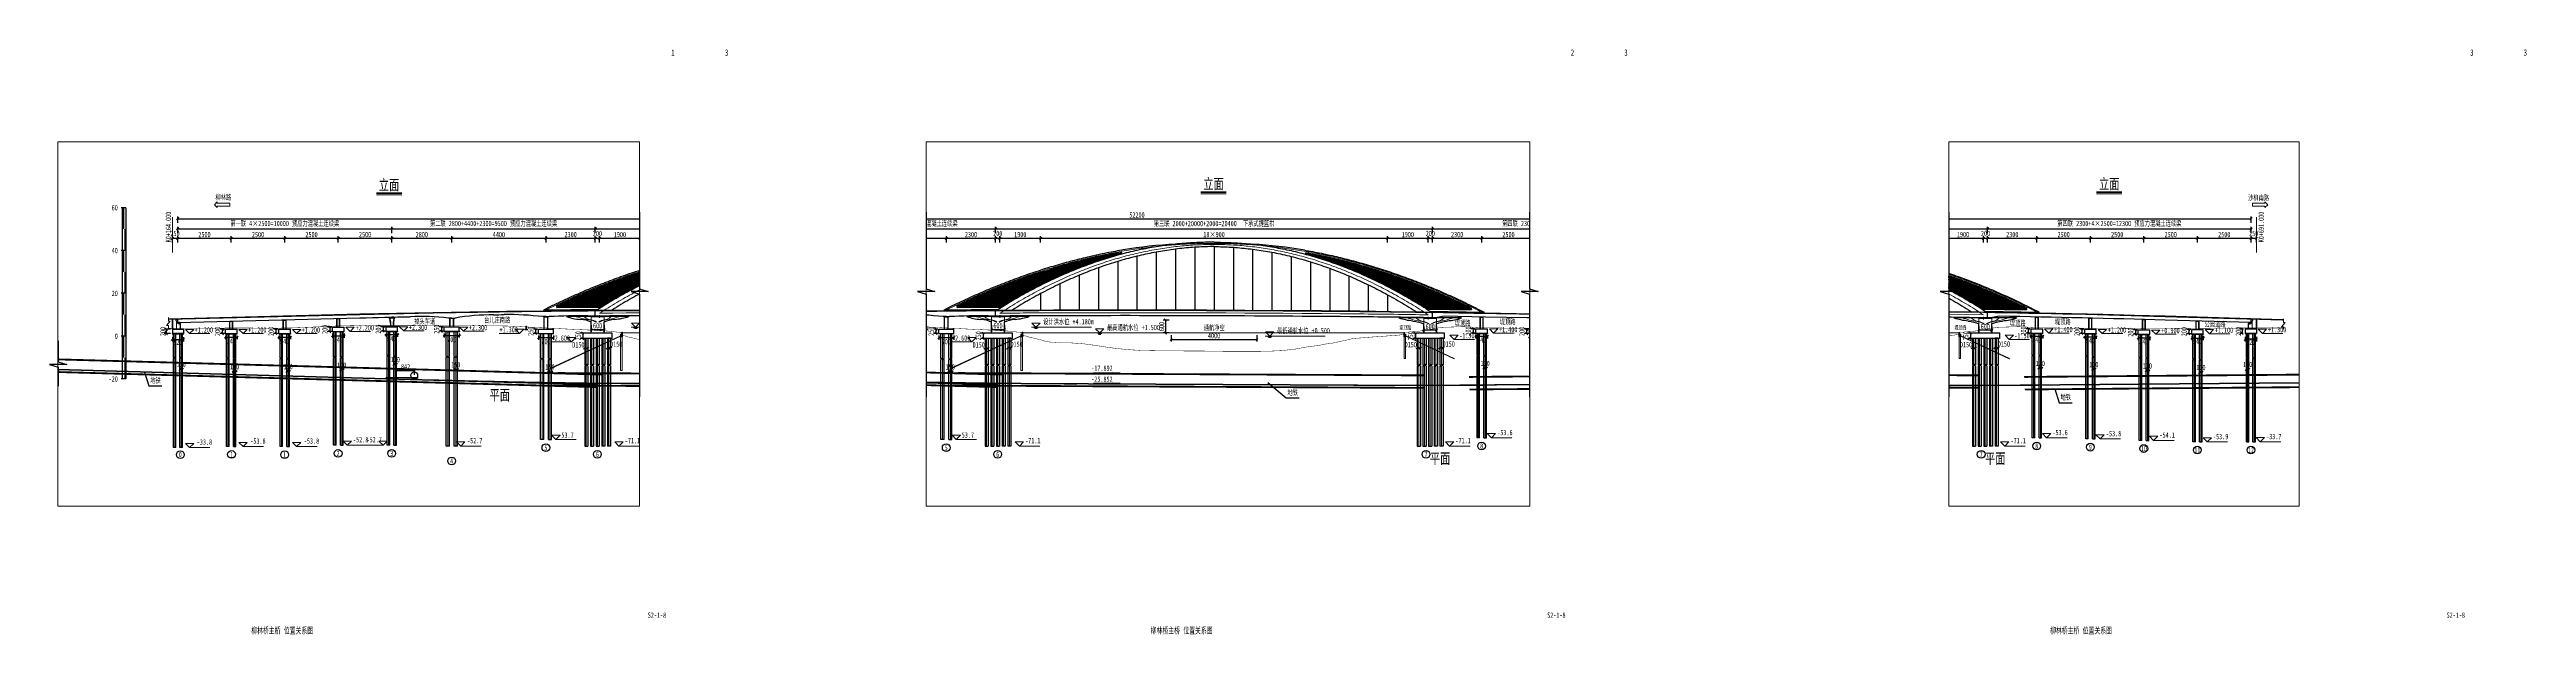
# Paper-space layout '布局1' of a CAD drawing. Header units: millimetres. Extents: x 370 to 1527, y 108 to 382.
# The model-space entities are those that its viewports show. They can reach past a viewport. Long polylines and large blocks are cut down to what shows.
import ezdxf
from ezdxf.enums import TextEntityAlignment as Align

# ---------------------------------------------------------------- set-up
doc = ezdxf.new("R2010")
doc.units = ezdxf.units.MM
for name, pattern in [('CENTER', [2, 1.25, -0.25, 0.25, -0.25]), ('CONTINOUS', [0]), ('CORNER DETAIL$0$HIDDEN', [0.375, 0.25, -0.125]), ('DASHED', [0.75, 0.5, -0.25]), ('HIDDEN', [9.525, 6.35, -3.175])]:
    doc.linetypes.add(name, pattern=pattern)
for name, color, linetype in [('0-文字', 3, 'Continuous'), ('3', 3, 'Continuous'), ('Dim', 4, 'Continuous'), ('KbhPdxSqx', 88, 'Continuous'), ('纵_地面线', 30, 'Continuous'), ('纵_标尺', 7, 'Continuous'), ('纵_设计线', 70, 'Continuous')]:
    doc.layers.add(name, color=color, linetype=linetype)
for name, color, linetype, lineweight in [('KbhZdmPdx', 1, 'Continuous', 50), ('加粗线', 6, 'Continuous', 60), ('总 河堤', 6, 'Continuous', 15), ('文字', 7, 'Continuous', 15), ('标注', 3, 'Continuous', 18), ('桥 中心线', 5, 'CENTER', 15), ('桥 构造粗实', 1, 'Continuous', 30), ('桥 构造细实', 3, 'Continuous', 15), ('桥 构造细虚', 6, 'Continuous', 15), ('桥 标高', 4, 'Continuous', 15), ('短虚线', 3, 'DASHED', 15), ('粗线', 3, 'Continuous', 25), ('细线', 6, 'Continuous', 18), ('结构', 1, 'Continuous', 30), ('虚线', 6, 'HIDDEN', 15)]:
    doc.layers.add(name, color=color, linetype=linetype, lineweight=lineweight)
doc.styles.add('BM_Dim', font='仿宋_GB2312.TTF', dxfattribs={"width": 0.85})
doc.styles.add('fs', font='仿宋_GB2312.TTF', dxfattribs={"width": 0.7})
doc.styles.get("Standard").update_dxf_attribs({"font": ''})
doc.styles.add('仿宋字', font='', dxfattribs={"width": 0.7})
doc.styles.get('Standard').set_extended_font_data('SimSun')
doc.styles.get('仿宋字').set_extended_font_data('仿宋_GB2312')
doc.dimstyles.new('750', dxfattribs={"dimscale": 0, "dimtxt": 2.5, "dimasz": 1, "dimexe": 1, "dimexo": 1, "dimgap": 0, "dimtad": 0, "dimdec": 0, "dimlfac": 0.1, "dimrnd": 0.1, "dimzin": 12, "dimdsep": 46, "dimtxsty": '仿宋字', "dimblk": 'OBLIQUE', "dimcen": -1, "dimclrd": 256, "dimclre": 256, "dimclrt": 256, "dimadec": 4, "dimazin": 0, "dimtp": 2, "dimtm": 3, "dimtfac": 0.5, "dimtdec": 0, "dimtmove": 2, "dimatfit": 3, "dimldrblk": 'OBLIQUE', "dimfxl": 3, "dimfxlon": 1, "dimtvp": 0.7, "dimtolj": 1, "dimtzin": 12, "dimarcsym": 0})

# ---------------------------------------------------------------- blocks, each defined once
blk = doc.blocks.new('左堤岸')
at = {"layer": '总 河堤'}
h = blk.add_hatch(dxfattribs=at)
h.set_pattern_fill('ANSI31', color=256, scale=0.05, style=0)
h.paths.add_polyline_path([(0, 1.3), (-0.2, 1.3), (-0.4, 0.4), (-0.9, 0.4), (-0.9, -0.4), (0, 0)])
h.paths.add_polyline_path([(0, 0), (-0.9, -0.4), (-0.9, -0.8), (0, -0.8)])
for p, q in [((-0.9, -0.8), (-0.9, 0.4)), ((-0.9, 0.4), (-0.4, 0.4)), ((-0.4, 0.4), (-0.2, 1.3)), ((0, 1.3), (-0.2, 1.3)), ((0, 1.3), (0, -0.8)), ((0, -0.8), (-0.9, -0.8)), ((-0.8, -0.8), (-0.8, -16.5)), ((-0.1, -0.8), (-0.1, -16.5)), ((-0.8, -16.5), (-0.1, -16.5))]:
    blk.add_line(p, q, dxfattribs=at)
at = {"layer": '总 河堤', "color": 8}
for p, q in [((-0.9, -0.3), (-33.6, -15.5)), ((-0.9, -0.5), (-33.5, -15.7)), ((-0.9, -0.4), (-32.6, -15.2)), ((-33.6, -15.5), (-33.5, -15.7))]:
    blk.add_line(p, q, dxfattribs=at)
blk = doc.blocks.new('防洪墙')
at = {"layer": '总 河堤'}
h = blk.add_hatch(dxfattribs=at)
h.set_pattern_fill('AR-CONC', color=256, scale=0.0005, style=0)
h.paths.add_polyline_path([(0.7, 0), (0.6, 0), (-0.6, 0), (-0.7, 0), (-0.7, -0.1), (0.7, -0.1)])
h = blk.add_hatch(dxfattribs=at)
h.set_pattern_fill('ANSI31', color=256, scale=0.05, style=0)
h.paths.add_polyline_path([(0.2, 1.6), (-0.2, 1.6), (-0.2, 0.3), (-0.6, 0.3), (-0.6, 0), (0.6, 0), (0.6, 0.3), (0.2, 0.3)])
for p, q in [((-0.6, 0), (-0.7, 0)), ((-0.7, 0), (-0.7, -0.1)), ((-0.6, 0.3), (-0.2, 0.3)), ((-0.6, 0.3), (-0.6, 0)), ((-0.6, 0), (0.6, 0)), ((-0.2, 1.6), (0.2, 1.6)), ((-0.2, 1.6), (0.2, 1.6)), ((-0.2, 1.6), (-0.2, 0.3)), ((0.2, 1.6), (0.2, 0.3)), ((0.2, 0.3), (0.6, 0.3)), ((0.6, 0.3), (0.6, 0)), ((0.6, 0), (0.7, 0)), ((0.7, 0), (0.7, -0.1)), ((-0.7, -0.1), (0.7, -0.1))]:
    blk.add_line(p, q, dxfattribs=at)
blk = doc.blocks.new('_Oblique')
at = {"color": 0, "linetype": 'ByBlock', "lineweight": -2}
blk.add_line((-0.5, -0.5), (0.5, 0.5), dxfattribs=at)
blk = doc.blocks.new('*D46')
at = {"layer": 'Defpoints', "color": 0}
for p in [(333384, 312349), (331429, 310349), (333384, 310349)]:
    blk.add_point(p, dxfattribs=at)
at = {"layer": '标注', "lineweight": -2}
for p, q in [((332384, 312349), (330429, 312349)), ((331429, 312349), (331429, 310349)), ((332384, 310349), (330429, 310349))]:
    blk.add_line(p, q, dxfattribs=at)
at = {"layer": '标注', "lineweight": -2, "xscale": 1000.0000020837, "yscale": 1000.0000020837, "zscale": 1000.0000020837}
for p, rotation in [((331429, 312349), 90), ((331429, 310349), 270)]:
    blk.add_blockref('_Oblique', p, dxfattribs=dict(at, rotation=rotation))
at = {"layer": '标注', "insert": (329179, 311349), "char_height": 2500, "attachment_point": 5, "rotation": 90, "style": '仿宋字'}
blk.add_mtext('\\A1;200', dxfattribs=at)
blk = doc.blocks.new('*D47')
at = {"layer": 'Defpoints', "color": 0}
for p in [(332889, 310349), (338289, 310349), (338289, 308671)]:
    blk.add_point(p, dxfattribs=at)
at = {"layer": '标注', "lineweight": -2}
for p, q in [((332889, 309349), (332889, 307671)), ((332889, 308671), (338289, 308671)), ((338289, 309349), (338289, 307671))]:
    blk.add_line(p, q, dxfattribs=at)
at = {"layer": '标注', "lineweight": -2, "xscale": 1000.0000020837, "yscale": 1000.0000020837, "zscale": 1000.0000020837, "rotation": 180}
blk.add_blockref('_Oblique', (332889, 308671), dxfattribs=at)
at = {"layer": '标注', "lineweight": -2, "xscale": 1000.0000020837, "yscale": 1000.0000020837, "zscale": 1000.0000020837}
blk.add_blockref('_Oblique', (338289, 308671), dxfattribs=at)
at = {"layer": '标注', "insert": (335589, 306798), "char_height": 2500, "attachment_point": 5, "style": '仿宋字'}
blk.add_mtext('\\A1;540', dxfattribs=at)
blk = doc.blocks.new('*D48')
at = {"layer": 'Defpoints', "color": 0}
for p in [(336589, 291723), (337789, 292611), (337789, 291723)]:
    blk.add_point(p, dxfattribs=at)
at = {"layer": '标注', "lineweight": -2}
for p, q in [((336589, 292611), (336589, 293611)), ((336589, 292611), (337789, 292611)), ((337789, 292611), (337789, 293611))]:
    blk.add_line(p, q, dxfattribs=at)
at = {"layer": '标注', "lineweight": -2, "xscale": 1000.0000020837, "yscale": 1000.0000020837, "zscale": 1000.0000020837, "rotation": 180}
blk.add_blockref('_Oblique', (336589, 292611), dxfattribs=at)
at = {"layer": '标注', "lineweight": -2, "xscale": 1000.0000020837, "yscale": 1000.0000020837, "zscale": 1000.0000020837}
blk.add_blockref('_Oblique', (337789, 292611), dxfattribs=at)
at = {"layer": '标注', "insert": (337189, 294861), "char_height": 2500, "attachment_point": 5, "style": '仿宋字'}
blk.add_mtext('\\A1;120', dxfattribs=at)
blk = doc.blocks.new('标高')
at = {"layer": '桥 标高'}
for p, q in [((-2000, 2000), (2000, 2000)), ((0, 0), (-2000, 2000)), ((0, 0), (2000, 2000)), ((0, 0), (9796, 0))]:
    blk.add_line(p, q, dxfattribs=at)
blk = doc.blocks.new('*D49')
at = {"layer": 'Defpoints', "color": 0}
for p in [(358515, 313349), (356559, 311349), (358515, 311349)]:
    blk.add_point(p, dxfattribs=at)
at = {"layer": '标注', "lineweight": -2}
for p, q in [((357515, 313349), (355559, 313349)), ((356559, 313349), (356559, 311349)), ((357515, 311349), (355559, 311349))]:
    blk.add_line(p, q, dxfattribs=at)
at = {"layer": '标注', "lineweight": -2, "xscale": 1000.0000020837, "yscale": 1000.0000020837, "zscale": 1000.0000020837}
for p, rotation in [((356559, 313349), 90), ((356559, 311349), 270)]:
    blk.add_blockref('_Oblique', p, dxfattribs=dict(at, rotation=rotation))
at = {"layer": '标注', "insert": (354309, 312349), "char_height": 2500, "attachment_point": 5, "rotation": 90, "style": '仿宋字'}
blk.add_mtext('\\A1;200', dxfattribs=at)
blk = doc.blocks.new('*D50')
at = {"layer": 'Defpoints', "color": 0}
for p in [(357889, 311349), (363289, 311349), (363289, 309291)]:
    blk.add_point(p, dxfattribs=at)
at = {"layer": '标注', "lineweight": -2}
for p, q in [((357889, 310349), (357889, 308291)), ((357889, 309291), (363289, 309291)), ((363289, 310349), (363289, 308291))]:
    blk.add_line(p, q, dxfattribs=at)
at = {"layer": '标注', "lineweight": -2, "xscale": 1000.0000020837, "yscale": 1000.0000020837, "zscale": 1000.0000020837, "rotation": 180}
blk.add_blockref('_Oblique', (357889, 309291), dxfattribs=at)
at = {"layer": '标注', "lineweight": -2, "xscale": 1000.0000020837, "yscale": 1000.0000020837, "zscale": 1000.0000020837}
blk.add_blockref('_Oblique', (363289, 309291), dxfattribs=at)
at = {"layer": '标注', "insert": (360589, 307418), "char_height": 2500, "attachment_point": 5, "style": '仿宋字'}
blk.add_mtext('\\A1;540', dxfattribs=at)
blk = doc.blocks.new('*D51')
at = {"layer": 'Defpoints', "color": 0}
for p in [(361589, 292458), (362789, 293346), (362789, 292458)]:
    blk.add_point(p, dxfattribs=at)
at = {"layer": '标注', "lineweight": -2}
for p, q in [((361589, 293346), (361589, 294346)), ((361589, 293346), (362789, 293346)), ((362789, 293346), (362789, 294346))]:
    blk.add_line(p, q, dxfattribs=at)
at = {"layer": '标注', "lineweight": -2, "xscale": 1000.0000020837, "yscale": 1000.0000020837, "zscale": 1000.0000020837, "rotation": 180}
blk.add_blockref('_Oblique', (361589, 293346), dxfattribs=at)
at = {"layer": '标注', "lineweight": -2, "xscale": 1000.0000020837, "yscale": 1000.0000020837, "zscale": 1000.0000020837}
blk.add_blockref('_Oblique', (362789, 293346), dxfattribs=at)
at = {"layer": '标注', "insert": (362189, 295596), "char_height": 2500, "attachment_point": 5, "style": '仿宋字'}
blk.add_mtext('\\A1;120', dxfattribs=at)
blk = doc.blocks.new('*D52')
at = {"layer": 'Defpoints', "color": 0}
for p in [(383466, 313449), (381511, 311449), (383466, 311449)]:
    blk.add_point(p, dxfattribs=at)
at = {"layer": '标注', "lineweight": -2}
for p, q in [((382466, 313449), (380511, 313449)), ((381511, 313449), (381511, 311449)), ((382466, 311449), (380511, 311449))]:
    blk.add_line(p, q, dxfattribs=at)
at = {"layer": '标注', "lineweight": -2, "xscale": 1000.0000020837, "yscale": 1000.0000020837, "zscale": 1000.0000020837}
for p, rotation in [((381511, 313449), 90), ((381511, 311449), 270)]:
    blk.add_blockref('_Oblique', p, dxfattribs=dict(at, rotation=rotation))
at = {"layer": '标注', "insert": (379261, 312449), "char_height": 2500, "attachment_point": 5, "rotation": 90, "style": '仿宋字'}
blk.add_mtext('\\A1;200', dxfattribs=at)
blk = doc.blocks.new('*D53')
at = {"layer": 'Defpoints', "color": 0}
for p in [(382889, 311449), (388289, 311449), (388289, 309893)]:
    blk.add_point(p, dxfattribs=at)
at = {"layer": '标注', "lineweight": -2}
for p, q in [((382889, 310449), (382889, 308893)), ((382889, 309893), (388289, 309893)), ((388289, 310449), (388289, 308893))]:
    blk.add_line(p, q, dxfattribs=at)
at = {"layer": '标注', "lineweight": -2, "xscale": 1000.0000020837, "yscale": 1000.0000020837, "zscale": 1000.0000020837, "rotation": 180}
blk.add_blockref('_Oblique', (382889, 309893), dxfattribs=at)
at = {"layer": '标注', "lineweight": -2, "xscale": 1000.0000020837, "yscale": 1000.0000020837, "zscale": 1000.0000020837}
blk.add_blockref('_Oblique', (388289, 309893), dxfattribs=at)
at = {"layer": '标注', "insert": (385589, 308020), "char_height": 2500, "attachment_point": 5, "style": '仿宋字'}
blk.add_mtext('\\A1;540', dxfattribs=at)
blk = doc.blocks.new('*D54')
at = {"layer": 'Defpoints', "color": 0}
for p in [(386589, 295093), (387789, 295981), (387789, 295093)]:
    blk.add_point(p, dxfattribs=at)
at = {"layer": '标注', "lineweight": -2}
for p, q in [((386589, 295981), (386589, 296981)), ((386589, 295981), (387789, 295981)), ((387789, 295981), (387789, 296981))]:
    blk.add_line(p, q, dxfattribs=at)
at = {"layer": '标注', "lineweight": -2, "xscale": 1000.0000020837, "yscale": 1000.0000020837, "zscale": 1000.0000020837, "rotation": 180}
blk.add_blockref('_Oblique', (386589, 295981), dxfattribs=at)
at = {"layer": '标注', "lineweight": -2, "xscale": 1000.0000020837, "yscale": 1000.0000020837, "zscale": 1000.0000020837}
blk.add_blockref('_Oblique', (387789, 295981), dxfattribs=at)
at = {"layer": '标注', "insert": (387189, 298231), "char_height": 2500, "attachment_point": 5, "style": '仿宋字'}
blk.add_mtext('\\A1;120', dxfattribs=at)
blk = doc.blocks.new('*D55')
at = {"layer": 'Defpoints', "color": 0}
for p in [(705515, 312549), (703559, 310549), (705515, 310549)]:
    blk.add_point(p, dxfattribs=at)
at = {"layer": '标注', "lineweight": -2}
for p, q in [((704515, 312549), (702559, 312549)), ((703559, 312549), (703559, 310549)), ((704515, 310549), (702559, 310549))]:
    blk.add_line(p, q, dxfattribs=at)
at = {"layer": '标注', "lineweight": -2, "xscale": 1000.0000020837, "yscale": 1000.0000020837, "zscale": 1000.0000020837}
for p, rotation in [((703559, 312549), 90), ((703559, 310549), 270)]:
    blk.add_blockref('_Oblique', p, dxfattribs=dict(at, rotation=rotation))
at = {"layer": '标注', "insert": (701309, 311549), "char_height": 2500, "attachment_point": 5, "rotation": 90, "style": '仿宋字'}
blk.add_mtext('\\A1;200', dxfattribs=at)
blk = doc.blocks.new('*D56')
at = {"layer": 'Defpoints', "color": 0}
for p in [(704889, 310549), (710289, 310549), (710289, 309102)]:
    blk.add_point(p, dxfattribs=at)
at = {"layer": '标注', "lineweight": -2}
for p, q in [((704889, 309549), (704889, 308102)), ((704889, 309102), (710289, 309102)), ((710289, 309549), (710289, 308102))]:
    blk.add_line(p, q, dxfattribs=at)
at = {"layer": '标注', "lineweight": -2, "xscale": 1000.0000020837, "yscale": 1000.0000020837, "zscale": 1000.0000020837, "rotation": 180}
blk.add_blockref('_Oblique', (704889, 309102), dxfattribs=at)
at = {"layer": '标注', "lineweight": -2, "xscale": 1000.0000020837, "yscale": 1000.0000020837, "zscale": 1000.0000020837}
blk.add_blockref('_Oblique', (710289, 309102), dxfattribs=at)
at = {"layer": '标注', "insert": (707589, 307375), "char_height": 2500, "attachment_point": 5, "style": '仿宋字'}
blk.add_mtext('\\A1;540', dxfattribs=at)
blk = doc.blocks.new('*D57')
at = {"layer": 'Defpoints', "color": 0}
for p in [(708589, 293270), (709789, 294158), (709789, 293270)]:
    blk.add_point(p, dxfattribs=at)
at = {"layer": '标注', "lineweight": -2}
for p, q in [((708589, 294158), (708589, 295158)), ((708589, 294158), (709789, 294158)), ((709789, 294158), (709789, 295158))]:
    blk.add_line(p, q, dxfattribs=at)
at = {"layer": '标注', "lineweight": -2, "xscale": 1000.0000020837, "yscale": 1000.0000020837, "zscale": 1000.0000020837, "rotation": 180}
blk.add_blockref('_Oblique', (708589, 294158), dxfattribs=at)
at = {"layer": '标注', "lineweight": -2, "xscale": 1000.0000020837, "yscale": 1000.0000020837, "zscale": 1000.0000020837}
blk.add_blockref('_Oblique', (709789, 294158), dxfattribs=at)
at = {"layer": '标注', "insert": (709189, 296408), "char_height": 2500, "attachment_point": 5, "style": '仿宋字'}
blk.add_mtext('\\A1;120', dxfattribs=at)
blk = doc.blocks.new('*D58')
at = {"layer": 'Defpoints', "color": 0}
for p in [(730515, 312349), (728559, 310349), (730515, 310349)]:
    blk.add_point(p, dxfattribs=at)
at = {"layer": '标注', "lineweight": -2}
for p, q in [((729515, 312349), (727559, 312349)), ((728559, 312349), (728559, 310349)), ((729515, 310349), (727559, 310349))]:
    blk.add_line(p, q, dxfattribs=at)
at = {"layer": '标注', "lineweight": -2, "xscale": 1000.0000020837, "yscale": 1000.0000020837, "zscale": 1000.0000020837}
for p, rotation in [((728559, 312349), 90), ((728559, 310349), 270)]:
    blk.add_blockref('_Oblique', p, dxfattribs=dict(at, rotation=rotation))
at = {"layer": '标注', "insert": (726309, 311349), "char_height": 2500, "attachment_point": 5, "rotation": 90, "style": '仿宋字'}
blk.add_mtext('\\A1;200', dxfattribs=at)
blk = doc.blocks.new('*D59')
at = {"layer": 'Defpoints', "color": 0}
for p in [(729889, 310349), (735289, 310349), (735289, 308827)]:
    blk.add_point(p, dxfattribs=at)
at = {"layer": '标注', "lineweight": -2}
for p, q in [((729889, 309349), (729889, 307827)), ((729889, 308827), (735289, 308827)), ((735289, 309349), (735289, 307827))]:
    blk.add_line(p, q, dxfattribs=at)
at = {"layer": '标注', "lineweight": -2, "xscale": 1000.0000020837, "yscale": 1000.0000020837, "zscale": 1000.0000020837, "rotation": 180}
blk.add_blockref('_Oblique', (729889, 308827), dxfattribs=at)
at = {"layer": '标注', "lineweight": -2, "xscale": 1000.0000020837, "yscale": 1000.0000020837, "zscale": 1000.0000020837}
blk.add_blockref('_Oblique', (735289, 308827), dxfattribs=at)
at = {"layer": '标注', "insert": (732589, 307059), "char_height": 2500, "attachment_point": 5, "style": '仿宋字'}
blk.add_mtext('\\A1;540', dxfattribs=at)
blk = doc.blocks.new('*D60')
at = {"layer": 'Defpoints', "color": 0}
for p in [(733589, 292730), (734789, 293618), (734789, 292730)]:
    blk.add_point(p, dxfattribs=at)
at = {"layer": '标注', "lineweight": -2}
for p, q in [((733589, 293618), (733589, 294618)), ((733589, 293618), (734789, 293618)), ((734789, 293618), (734789, 294618))]:
    blk.add_line(p, q, dxfattribs=at)
at = {"layer": '标注', "lineweight": -2, "xscale": 1000.0000020837, "yscale": 1000.0000020837, "zscale": 1000.0000020837, "rotation": 180}
blk.add_blockref('_Oblique', (733589, 293618), dxfattribs=at)
at = {"layer": '标注', "lineweight": -2, "xscale": 1000.0000020837, "yscale": 1000.0000020837, "zscale": 1000.0000020837}
blk.add_blockref('_Oblique', (734789, 293618), dxfattribs=at)
at = {"layer": '标注', "insert": (734189, 295868), "char_height": 2500, "attachment_point": 5, "style": '仿宋字'}
blk.add_mtext('\\A1;120', dxfattribs=at)
blk = doc.blocks.new('*D61')
at = {"layer": 'Defpoints', "color": 0}
for p in [(753559, 310049), (755515, 312049), (755515, 310049)]:
    blk.add_point(p, dxfattribs=at)
at = {"layer": '标注', "lineweight": -2}
for p, q in [((754515, 312049), (752559, 312049)), ((754515, 310049), (752559, 310049)), ((753559, 312049), (753559, 310049))]:
    blk.add_line(p, q, dxfattribs=at)
at = {"layer": '标注', "lineweight": -2, "xscale": 1000.0000020837, "yscale": 1000.0000020837, "zscale": 1000.0000020837}
for p, rotation in [((753559, 312049), 90), ((753559, 310049), 270)]:
    blk.add_blockref('_Oblique', p, dxfattribs=dict(at, rotation=rotation))
at = {"layer": '标注', "insert": (751309, 311049), "char_height": 2500, "attachment_point": 5, "rotation": 90, "style": '仿宋字'}
blk.add_mtext('\\A1;200', dxfattribs=at)
blk = doc.blocks.new('*D62')
at = {"layer": 'Defpoints', "color": 0}
for p in [(754889, 310049), (760289, 310049), (760289, 308285)]:
    blk.add_point(p, dxfattribs=at)
at = {"layer": '标注', "lineweight": -2}
for p, q in [((754889, 309049), (754889, 307285)), ((754889, 308285), (760289, 308285)), ((760289, 309049), (760289, 307285))]:
    blk.add_line(p, q, dxfattribs=at)
at = {"layer": '标注', "lineweight": -2, "xscale": 1000.0000020837, "yscale": 1000.0000020837, "zscale": 1000.0000020837, "rotation": 180}
blk.add_blockref('_Oblique', (754889, 308285), dxfattribs=at)
at = {"layer": '标注', "lineweight": -2, "xscale": 1000.0000020837, "yscale": 1000.0000020837, "zscale": 1000.0000020837}
blk.add_blockref('_Oblique', (760289, 308285), dxfattribs=at)
at = {"layer": '标注', "insert": (757589, 306615), "char_height": 2500, "attachment_point": 5, "style": '仿宋字'}
blk.add_mtext('\\A1;540', dxfattribs=at)
blk = doc.blocks.new('*D63')
at = {"layer": 'Defpoints', "color": 0}
for p in [(758589, 292086), (759789, 292974), (759789, 292086)]:
    blk.add_point(p, dxfattribs=at)
at = {"layer": '标注', "lineweight": -2}
for p, q in [((758589, 292974), (758589, 293974)), ((758589, 292974), (759789, 292974)), ((759789, 292974), (759789, 293974))]:
    blk.add_line(p, q, dxfattribs=at)
at = {"layer": '标注', "lineweight": -2, "xscale": 1000.0000020837, "yscale": 1000.0000020837, "zscale": 1000.0000020837, "rotation": 180}
blk.add_blockref('_Oblique', (758589, 292974), dxfattribs=at)
at = {"layer": '标注', "lineweight": -2, "xscale": 1000.0000020837, "yscale": 1000.0000020837, "zscale": 1000.0000020837}
blk.add_blockref('_Oblique', (759789, 292974), dxfattribs=at)
at = {"layer": '标注', "insert": (759189, 295224), "char_height": 2500, "attachment_point": 5, "style": '仿宋字'}
blk.add_mtext('\\A1;120', dxfattribs=at)
blk = doc.blocks.new('*D64')
at = {"layer": 'Defpoints', "color": 0}
for p in [(778559, 310249), (780515, 312249), (780515, 310249)]:
    blk.add_point(p, dxfattribs=at)
at = {"layer": '标注', "lineweight": -2}
for p, q in [((779515, 312249), (777559, 312249)), ((779515, 310249), (777559, 310249)), ((778559, 312249), (778559, 310249))]:
    blk.add_line(p, q, dxfattribs=at)
at = {"layer": '标注', "lineweight": -2, "xscale": 1000.0000020837, "yscale": 1000.0000020837, "zscale": 1000.0000020837}
for p, rotation in [((778559, 312249), 90), ((778559, 310249), 270)]:
    blk.add_blockref('_Oblique', p, dxfattribs=dict(at, rotation=rotation))
at = {"layer": '标注', "insert": (776309, 311249), "char_height": 2500, "attachment_point": 5, "rotation": 90, "style": '仿宋字'}
blk.add_mtext('\\A1;200', dxfattribs=at)
blk = doc.blocks.new('*D65')
at = {"layer": 'Defpoints', "color": 0}
for p in [(779889, 310249), (785289, 310249), (785289, 308264)]:
    blk.add_point(p, dxfattribs=at)
at = {"layer": '标注', "lineweight": -2}
for p, q in [((779889, 309249), (779889, 307264)), ((779889, 308264), (785289, 308264)), ((785289, 309249), (785289, 307264))]:
    blk.add_line(p, q, dxfattribs=at)
at = {"layer": '标注', "lineweight": -2, "xscale": 1000.0000020837, "yscale": 1000.0000020837, "zscale": 1000.0000020837, "rotation": 180}
blk.add_blockref('_Oblique', (779889, 308264), dxfattribs=at)
at = {"layer": '标注', "lineweight": -2, "xscale": 1000.0000020837, "yscale": 1000.0000020837, "zscale": 1000.0000020837}
blk.add_blockref('_Oblique', (785289, 308264), dxfattribs=at)
at = {"layer": '标注', "insert": (782589, 306770), "char_height": 2500, "attachment_point": 5, "style": '仿宋字'}
blk.add_mtext('\\A1;540', dxfattribs=at)
blk = doc.blocks.new('*D66')
at = {"layer": 'Defpoints', "color": 0}
for p in [(783589, 291357), (784789, 292245), (784789, 291357)]:
    blk.add_point(p, dxfattribs=at)
at = {"layer": '标注', "lineweight": -2}
for p, q in [((783589, 292245), (783589, 293245)), ((783589, 292245), (784789, 292245)), ((784789, 292245), (784789, 293245))]:
    blk.add_line(p, q, dxfattribs=at)
at = {"layer": '标注', "lineweight": -2, "xscale": 1000.0000020837, "yscale": 1000.0000020837, "zscale": 1000.0000020837, "rotation": 180}
blk.add_blockref('_Oblique', (783589, 292245), dxfattribs=at)
at = {"layer": '标注', "lineweight": -2, "xscale": 1000.0000020837, "yscale": 1000.0000020837, "zscale": 1000.0000020837}
blk.add_blockref('_Oblique', (784789, 292245), dxfattribs=at)
at = {"layer": '标注', "insert": (784189, 294495), "char_height": 2500, "attachment_point": 5, "style": '仿宋字'}
blk.add_mtext('\\A1;120', dxfattribs=at)
blk = doc.blocks.new('*D67')
at = {"layer": 'Defpoints', "color": 0}
for p in [(288289, 312349), (280265, 310349), (288289, 310349)]:
    blk.add_point(p, dxfattribs=at)
at = {"layer": '标注', "lineweight": -2}
for p, q in [((282265, 312349), (279265, 312349)), ((280265, 312349), (280265, 310349)), ((282265, 310349), (279265, 310349))]:
    blk.add_line(p, q, dxfattribs=at)
at = {"layer": '标注', "lineweight": -2, "xscale": 1000.0000020837, "yscale": 1000.0000020837, "zscale": 1000.0000020837}
for p, rotation in [((280265, 312349), 90), ((280265, 310349), 270)]:
    blk.add_blockref('_Oblique', p, dxfattribs=dict(at, rotation=rotation))
at = {"layer": '标注', "insert": (278680, 311315), "char_height": 2500, "attachment_point": 5, "rotation": 90, "style": '仿宋字'}
blk.add_mtext('\\A1;200', dxfattribs=at)
blk = doc.blocks.new('*D68')
at = {"layer": 'Defpoints', "color": 0}
for p in [(286589, 292172), (287789, 293646), (287789, 292172)]:
    blk.add_point(p, dxfattribs=at)
at = {"layer": '标注', "lineweight": -2}
for p, q in [((286589, 293172), (286589, 294646)), ((286589, 293646), (287789, 293646)), ((287789, 293172), (287789, 294646))]:
    blk.add_line(p, q, dxfattribs=at)
at = {"layer": '标注', "lineweight": -2, "xscale": 1000.0000020837, "yscale": 1000.0000020837, "zscale": 1000.0000020837, "rotation": 180}
blk.add_blockref('_Oblique', (286589, 293646), dxfattribs=at)
at = {"layer": '标注', "lineweight": -2, "xscale": 1000.0000020837, "yscale": 1000.0000020837, "zscale": 1000.0000020837}
blk.add_blockref('_Oblique', (287789, 293646), dxfattribs=at)
at = {"layer": '标注', "insert": (287189, 295896), "char_height": 2500, "attachment_point": 5, "style": '仿宋字'}
blk.add_mtext('\\A1;120', dxfattribs=at)
blk = doc.blocks.new('*D69')
at = {"layer": 'Defpoints', "color": 0}
for p in [(283089, 309735, 0), (288289, 309735, 0), (288289, 307649)]:
    blk.add_point(p, dxfattribs=at)
at = {"layer": '标注', "lineweight": -2}
for p, q in [((283089, 308735), (283089, 306649)), ((283089, 307649), (288289, 307649)), ((288289, 308735), (288289, 306649))]:
    blk.add_line(p, q, dxfattribs=at)
at = {"layer": '标注', "lineweight": -2, "xscale": 1000.0000020837, "yscale": 1000.0000020837, "zscale": 1000.0000020837, "rotation": 180}
blk.add_blockref('_Oblique', (283089, 307649), dxfattribs=at)
at = {"layer": '标注', "lineweight": -2, "xscale": 1000.0000020837, "yscale": 1000.0000020837, "zscale": 1000.0000020837}
blk.add_blockref('_Oblique', (288289, 307649), dxfattribs=at)
at = {"layer": '标注', "insert": (285689, 306271), "char_height": 2500, "attachment_point": 5, "style": '仿宋字'}
blk.add_mtext('\\A1;520', dxfattribs=at)
blk = doc.blocks.new('*D70')
at = {"layer": 'Defpoints', "color": 0}
for p in [(804889, 312449), (803380, 310449), (804889, 310449)]:
    blk.add_point(p, dxfattribs=at)
at = {"layer": '标注', "lineweight": -2}
for p, q in [((803889, 312449), (802380, 312449)), ((803380, 312449), (803380, 310449)), ((803889, 310449), (802380, 310449))]:
    blk.add_line(p, q, dxfattribs=at)
at = {"layer": '标注', "lineweight": -2, "xscale": 1000.0000020837, "yscale": 1000.0000020837, "zscale": 1000.0000020837}
for p, rotation in [((803380, 312449), 90), ((803380, 310449), 270)]:
    blk.add_blockref('_Oblique', p, dxfattribs=dict(at, rotation=rotation))
at = {"layer": '标注', "insert": (801644, 311407), "char_height": 2500, "attachment_point": 5, "rotation": 90, "style": '仿宋字'}
blk.add_mtext('\\A1;200', dxfattribs=at)
blk = doc.blocks.new('*D71')
at = {"layer": 'Defpoints', "color": 0}
for p in [(805389, 293667), (805389, 292193), (806589, 292193)]:
    blk.add_point(p, dxfattribs=at)
at = {"layer": '标注', "lineweight": -2}
for p, q in [((805389, 293193), (805389, 294667)), ((806589, 293667), (805389, 293667)), ((806589, 293193), (806589, 294667))]:
    blk.add_line(p, q, dxfattribs=at)
at = {"layer": '标注', "lineweight": -2, "xscale": 1000.0000020837, "yscale": 1000.0000020837, "zscale": 1000.0000020837, "rotation": 180}
blk.add_blockref('_Oblique', (805389, 293667), dxfattribs=at)
at = {"layer": '标注', "lineweight": -2, "xscale": 1000.0000020837, "yscale": 1000.0000020837, "zscale": 1000.0000020837}
blk.add_blockref('_Oblique', (806589, 293667), dxfattribs=at)
at = {"layer": '标注', "insert": (805989, 295917), "char_height": 2500, "attachment_point": 5, "style": '仿宋字'}
blk.add_mtext('\\A1;120', dxfattribs=at)
blk = doc.blocks.new('*D72')
at = {"layer": 'Defpoints', "color": 0}
for p in [(804889, 309835), (804889, 307670), (810089, 309835, 0)]:
    blk.add_point(p, dxfattribs=at)
at = {"layer": '标注', "lineweight": -2}
for p, q in [((804889, 308835), (804889, 306670)), ((810089, 307670), (804889, 307670)), ((810089, 308835), (810089, 306670))]:
    blk.add_line(p, q, dxfattribs=at)
at = {"layer": '标注', "lineweight": -2, "xscale": 1000.0000020837, "yscale": 1000.0000020837, "zscale": 1000.0000020837, "rotation": 180}
blk.add_blockref('_Oblique', (804889, 307670), dxfattribs=at)
at = {"layer": '标注', "lineweight": -2, "xscale": 1000.0000020837, "yscale": 1000.0000020837, "zscale": 1000.0000020837}
blk.add_blockref('_Oblique', (810089, 307670), dxfattribs=at)
at = {"layer": '标注', "insert": (807489, 306292), "char_height": 2500, "attachment_point": 5, "style": '仿宋字'}
blk.add_mtext('\\A1;520', dxfattribs=at)
blk = doc.blocks.new('*D73')
at = {"layer": 'Defpoints', "color": 0}
for p in [(410666, 313449), (408711, 311449), (410666, 311449)]:
    blk.add_point(p, dxfattribs=at)
at = {"layer": '标注', "lineweight": -2}
for p, q in [((409666, 313449), (407711, 313449)), ((408711, 313449), (408711, 311449)), ((409666, 311449), (407711, 311449))]:
    blk.add_line(p, q, dxfattribs=at)
at = {"layer": '标注', "lineweight": -2, "xscale": 1000.0000020837, "yscale": 1000.0000020837, "zscale": 1000.0000020837}
for p, rotation in [((408711, 313449), 90), ((408711, 311449), 270)]:
    blk.add_blockref('_Oblique', p, dxfattribs=dict(at, rotation=rotation))
at = {"layer": '标注', "insert": (406461, 312449), "char_height": 2500, "attachment_point": 5, "rotation": 90, "style": '仿宋字'}
blk.add_mtext('\\A1;250', dxfattribs=at)
blk = doc.blocks.new('*D74')
at = {"layer": 'Defpoints', "color": 0}
for p in [(410089, 311449), (417089, 311449), (417089, 309458)]:
    blk.add_point(p, dxfattribs=at)
at = {"layer": '标注', "lineweight": -2}
for p, q in [((410089, 310449), (410089, 308458)), ((410089, 309458), (417089, 309458)), ((417089, 310449), (417089, 308458))]:
    blk.add_line(p, q, dxfattribs=at)
at = {"layer": '标注', "lineweight": -2, "xscale": 1000.0000020837, "yscale": 1000.0000020837, "zscale": 1000.0000020837, "rotation": 180}
blk.add_blockref('_Oblique', (410089, 309458), dxfattribs=at)
at = {"layer": '标注', "lineweight": -2, "xscale": 1000.0000020837, "yscale": 1000.0000020837, "zscale": 1000.0000020837}
blk.add_blockref('_Oblique', (417089, 309458), dxfattribs=at)
at = {"layer": '标注', "insert": (413589, 307585), "char_height": 2500, "attachment_point": 5, "style": '仿宋字'}
blk.add_mtext('\\A1;700', dxfattribs=at)
blk = doc.blocks.new('*D75')
at = {"layer": 'Defpoints', "color": 0}
for p in [(414689, 292626), (416189, 293514), (416189, 292626)]:
    blk.add_point(p, dxfattribs=at)
at = {"layer": '标注', "lineweight": -2}
for p, q in [((414689, 293514), (414689, 294514)), ((414689, 293514), (416189, 293514)), ((416189, 293514), (416189, 294514))]:
    blk.add_line(p, q, dxfattribs=at)
at = {"layer": '标注', "lineweight": -2, "xscale": 1000.0000020837, "yscale": 1000.0000020837, "zscale": 1000.0000020837, "rotation": 180}
blk.add_blockref('_Oblique', (414689, 293514), dxfattribs=at)
at = {"layer": '标注', "lineweight": -2, "xscale": 1000.0000020837, "yscale": 1000.0000020837, "zscale": 1000.0000020837}
blk.add_blockref('_Oblique', (416189, 293514), dxfattribs=at)
at = {"layer": '标注', "insert": (415439, 295764), "char_height": 2500, "attachment_point": 5, "style": '仿宋字'}
blk.add_mtext('\\A1;150', dxfattribs=at)
blk = doc.blocks.new('*D76')
at = {"layer": 'Defpoints', "color": 0}
for p in [(285589, 354869), (283089, 310776), (285589, 311049)]:
    blk.add_point(p, dxfattribs=at)
at = {"layer": '标注', "lineweight": -2}
for p, q in [((283089, 352869), (283089, 355869)), ((283089, 354869), (285589, 354869)), ((285589, 352869), (285589, 355869))]:
    blk.add_line(p, q, dxfattribs=at)
at = {"layer": '标注', "lineweight": -2, "xscale": 1000.0000020837, "yscale": 1000.0000020837, "zscale": 1000.0000020837, "rotation": 180}
blk.add_blockref('_Oblique', (283089, 354869), dxfattribs=at)
at = {"layer": '标注', "lineweight": -2, "xscale": 1000.0000020837, "yscale": 1000.0000020837, "zscale": 1000.0000020837}
blk.add_blockref('_Oblique', (285589, 354869), dxfattribs=at)
at = {"layer": '标注', "insert": (284339, 357119), "char_height": 2500, "attachment_point": 5, "style": '仿宋字'}
blk.add_mtext('\\A1;250', dxfattribs=at)
blk = doc.blocks.new('*D77')
at = {"layer": 'Defpoints', "color": 0}
for p in [(335589, 354869), (310589, 311049), (335589, 311657)]:
    blk.add_point(p, dxfattribs=at)
at = {"layer": '标注', "lineweight": -2}
for p, q in [((310589, 352869), (310589, 355869)), ((310589, 354869), (335589, 354869)), ((335589, 352869), (335589, 355869))]:
    blk.add_line(p, q, dxfattribs=at)
at = {"layer": '标注', "lineweight": -2, "xscale": 1000.0000020837, "yscale": 1000.0000020837, "zscale": 1000.0000020837, "rotation": 180}
blk.add_blockref('_Oblique', (310589, 354869), dxfattribs=at)
at = {"layer": '标注', "lineweight": -2, "xscale": 1000.0000020837, "yscale": 1000.0000020837, "zscale": 1000.0000020837}
blk.add_blockref('_Oblique', (335589, 354869), dxfattribs=at)
at = {"layer": '标注', "insert": (323089, 356619), "char_height": 2500, "attachment_point": 5, "style": '仿宋字'}
blk.add_mtext('\\A1;2500', dxfattribs=at)
blk = doc.blocks.new('*D78')
at = {"layer": 'Defpoints', "color": 0}
for p in [(360589, 354869), (335589, 311657), (360589, 312276)]:
    blk.add_point(p, dxfattribs=at)
at = {"layer": '标注', "lineweight": -2}
for p, q in [((335589, 352869), (335589, 355869)), ((335589, 354869), (360589, 354869)), ((360589, 352869), (360589, 355869))]:
    blk.add_line(p, q, dxfattribs=at)
at = {"layer": '标注', "lineweight": -2, "xscale": 1000.0000020837, "yscale": 1000.0000020837, "zscale": 1000.0000020837, "rotation": 180}
blk.add_blockref('_Oblique', (335589, 354869), dxfattribs=at)
at = {"layer": '标注', "lineweight": -2, "xscale": 1000.0000020837, "yscale": 1000.0000020837, "zscale": 1000.0000020837}
blk.add_blockref('_Oblique', (360589, 354869), dxfattribs=at)
at = {"layer": '标注', "insert": (348089, 356619), "char_height": 2500, "attachment_point": 5, "style": '仿宋字'}
blk.add_mtext('\\A1;2500', dxfattribs=at)
blk = doc.blocks.new('*D79')
at = {"layer": 'Defpoints', "color": 0}
for p in [(385589, 354869), (385589, 312879), (360589, 312276)]:
    blk.add_point(p, dxfattribs=at)
at = {"layer": '标注', "lineweight": -2}
for p, q in [((360589, 352869), (360589, 355869)), ((360589, 354869), (385589, 354869)), ((385589, 352869), (385589, 355869))]:
    blk.add_line(p, q, dxfattribs=at)
at = {"layer": '标注', "lineweight": -2, "xscale": 1000.0000020837, "yscale": 1000.0000020837, "zscale": 1000.0000020837, "rotation": 180}
blk.add_blockref('_Oblique', (360589, 354869), dxfattribs=at)
at = {"layer": '标注', "lineweight": -2, "xscale": 1000.0000020837, "yscale": 1000.0000020837, "zscale": 1000.0000020837}
blk.add_blockref('_Oblique', (385589, 354869), dxfattribs=at)
at = {"layer": '标注', "insert": (373089, 356619), "char_height": 2500, "attachment_point": 5, "style": '仿宋字'}
blk.add_mtext('\\A1;2500', dxfattribs=at)
blk = doc.blocks.new('*D80')
at = {"layer": 'Defpoints', "color": 0}
for p in [(413589, 354869), (385589, 312879), (413589, 312444)]:
    blk.add_point(p, dxfattribs=at)
at = {"layer": '标注', "lineweight": -2}
for p, q in [((385589, 352869), (385589, 355869)), ((385589, 354869), (413589, 354869)), ((413589, 352869), (413589, 355869))]:
    blk.add_line(p, q, dxfattribs=at)
at = {"layer": '标注', "lineweight": -2, "xscale": 1000.0000020837, "yscale": 1000.0000020837, "zscale": 1000.0000020837, "rotation": 180}
blk.add_blockref('_Oblique', (385589, 354869), dxfattribs=at)
at = {"layer": '标注', "lineweight": -2, "xscale": 1000.0000020837, "yscale": 1000.0000020837, "zscale": 1000.0000020837}
blk.add_blockref('_Oblique', (413589, 354869), dxfattribs=at)
at = {"layer": '标注', "insert": (399589, 356619), "char_height": 2500, "attachment_point": 5, "style": '仿宋字'}
blk.add_mtext('\\A1;2800', dxfattribs=at)
blk = doc.blocks.new('*D81')
at = {"layer": 'Defpoints', "color": 0}
for p in [(457589, 354869), (413589, 312444), (457589, 313080)]:
    blk.add_point(p, dxfattribs=at)
at = {"layer": '标注', "lineweight": -2}
for p, q in [((413589, 352869), (413589, 355869)), ((413589, 354869), (457589, 354869)), ((457589, 352869), (457589, 355869))]:
    blk.add_line(p, q, dxfattribs=at)
at = {"layer": '标注', "lineweight": -2, "xscale": 1000.0000020837, "yscale": 1000.0000020837, "zscale": 1000.0000020837, "rotation": 180}
blk.add_blockref('_Oblique', (413589, 354869), dxfattribs=at)
at = {"layer": '标注', "lineweight": -2, "xscale": 1000.0000020837, "yscale": 1000.0000020837, "zscale": 1000.0000020837}
blk.add_blockref('_Oblique', (457589, 354869), dxfattribs=at)
at = {"layer": '标注', "insert": (435589, 356619), "char_height": 2500, "attachment_point": 5, "style": '仿宋字'}
blk.add_mtext('\\A1;4400', dxfattribs=at)
blk = doc.blocks.new('*D82')
at = {"layer": 'Defpoints', "color": 0}
for p in [(684589, 354869), (682589, 312643), (684589, 313212)]:
    blk.add_point(p, dxfattribs=at)
at = {"layer": '标注', "lineweight": -2}
for p, q in [((682589, 352869), (682589, 355869)), ((682589, 354869), (684589, 354869)), ((684589, 352869), (684589, 355869))]:
    blk.add_line(p, q, dxfattribs=at)
at = {"layer": '标注', "lineweight": -2, "xscale": 1000.0000020837, "yscale": 1000.0000020837, "zscale": 1000.0000020837, "rotation": 180}
blk.add_blockref('_Oblique', (682589, 354869), dxfattribs=at)
at = {"layer": '标注', "lineweight": -2, "xscale": 1000.0000020837, "yscale": 1000.0000020837, "zscale": 1000.0000020837}
blk.add_blockref('_Oblique', (684589, 354869), dxfattribs=at)
at = {"layer": '标注', "insert": (683589, 357119), "char_height": 2500, "attachment_point": 5, "style": '仿宋字'}
blk.add_mtext('\\A1;200', dxfattribs=at)
blk = doc.blocks.new('*D83')
at = {"layer": 'Defpoints', "color": 0}
for p in [(707589, 354869), (684589, 313212), (707589, 313088)]:
    blk.add_point(p, dxfattribs=at)
at = {"layer": '标注', "lineweight": -2}
for p, q in [((684589, 352869), (684589, 355869)), ((684589, 354869), (707589, 354869)), ((707589, 352869), (707589, 355869))]:
    blk.add_line(p, q, dxfattribs=at)
at = {"layer": '标注', "lineweight": -2, "xscale": 1000.0000020837, "yscale": 1000.0000020837, "zscale": 1000.0000020837, "rotation": 180}
blk.add_blockref('_Oblique', (684589, 354869), dxfattribs=at)
at = {"layer": '标注', "lineweight": -2, "xscale": 1000.0000020837, "yscale": 1000.0000020837, "zscale": 1000.0000020837}
blk.add_blockref('_Oblique', (707589, 354869), dxfattribs=at)
at = {"layer": '标注', "insert": (696089, 356619), "char_height": 2500, "attachment_point": 5, "style": '仿宋字'}
blk.add_mtext('\\A1;2300', dxfattribs=at)
blk = doc.blocks.new('*D84')
at = {"layer": 'Defpoints', "color": 0}
for p in [(732589, 354869), (707589, 313088), (732589, 312548)]:
    blk.add_point(p, dxfattribs=at)
at = {"layer": '标注', "lineweight": -2}
for p, q in [((707589, 352869), (707589, 355869)), ((707589, 354869), (732589, 354869)), ((732589, 352869), (732589, 355869))]:
    blk.add_line(p, q, dxfattribs=at)
at = {"layer": '标注', "lineweight": -2, "xscale": 1000.0000020837, "yscale": 1000.0000020837, "zscale": 1000.0000020837, "rotation": 180}
blk.add_blockref('_Oblique', (707589, 354869), dxfattribs=at)
at = {"layer": '标注', "lineweight": -2, "xscale": 1000.0000020837, "yscale": 1000.0000020837, "zscale": 1000.0000020837}
blk.add_blockref('_Oblique', (732589, 354869), dxfattribs=at)
at = {"layer": '标注', "insert": (720089, 356619), "char_height": 2500, "attachment_point": 5, "style": '仿宋字'}
blk.add_mtext('\\A1;2500', dxfattribs=at)
blk = doc.blocks.new('*D85')
at = {"layer": 'Defpoints', "color": 0}
for p in [(757589, 354869), (732589, 312548), (757589, 311904)]:
    blk.add_point(p, dxfattribs=at)
at = {"layer": '标注', "lineweight": -2}
for p, q in [((732589, 352869), (732589, 355869)), ((732589, 354869), (757589, 354869)), ((757589, 352869), (757589, 355869))]:
    blk.add_line(p, q, dxfattribs=at)
at = {"layer": '标注', "lineweight": -2, "xscale": 1000.0000020837, "yscale": 1000.0000020837, "zscale": 1000.0000020837, "rotation": 180}
blk.add_blockref('_Oblique', (732589, 354869), dxfattribs=at)
at = {"layer": '标注', "lineweight": -2, "xscale": 1000.0000020837, "yscale": 1000.0000020837, "zscale": 1000.0000020837}
blk.add_blockref('_Oblique', (757589, 354869), dxfattribs=at)
at = {"layer": '标注', "insert": (745089, 356619), "char_height": 2500, "attachment_point": 5, "style": '仿宋字'}
blk.add_mtext('\\A1;2500', dxfattribs=at)
blk = doc.blocks.new('*D86')
at = {"layer": 'Defpoints', "color": 0}
for p in [(782589, 354869), (757589, 311904), (782589, 311175)]:
    blk.add_point(p, dxfattribs=at)
at = {"layer": '标注', "lineweight": -2}
for p, q in [((757589, 352869), (757589, 355869)), ((757589, 354869), (782589, 354869)), ((782589, 352869), (782589, 355869))]:
    blk.add_line(p, q, dxfattribs=at)
at = {"layer": '标注', "lineweight": -2, "xscale": 1000.0000020837, "yscale": 1000.0000020837, "zscale": 1000.0000020837, "rotation": 180}
blk.add_blockref('_Oblique', (757589, 354869), dxfattribs=at)
at = {"layer": '标注', "lineweight": -2, "xscale": 1000.0000020837, "yscale": 1000.0000020837, "zscale": 1000.0000020837}
blk.add_blockref('_Oblique', (782589, 354869), dxfattribs=at)
at = {"layer": '标注', "insert": (770089, 356619), "char_height": 2500, "attachment_point": 5, "style": '仿宋字'}
blk.add_mtext('\\A1;2500', dxfattribs=at)
blk = doc.blocks.new('*D87')
at = {"layer": 'Defpoints', "color": 0}
for p in [(807589, 354869), (782589, 311175), (807589, 310938)]:
    blk.add_point(p, dxfattribs=at)
at = {"layer": '标注', "lineweight": -2}
for p, q in [((782589, 352869), (782589, 355869)), ((782589, 354869), (807589, 354869)), ((807589, 352869), (807589, 355869))]:
    blk.add_line(p, q, dxfattribs=at)
at = {"layer": '标注', "lineweight": -2, "xscale": 1000.0000020837, "yscale": 1000.0000020837, "zscale": 1000.0000020837, "rotation": 180}
blk.add_blockref('_Oblique', (782589, 354869), dxfattribs=at)
at = {"layer": '标注', "lineweight": -2, "xscale": 1000.0000020837, "yscale": 1000.0000020837, "zscale": 1000.0000020837}
blk.add_blockref('_Oblique', (807589, 354869), dxfattribs=at)
at = {"layer": '标注', "insert": (795089, 356619), "char_height": 2500, "attachment_point": 5, "style": '仿宋字'}
blk.add_mtext('\\A1;2500', dxfattribs=at)
blk = doc.blocks.new('*D88')
at = {"layer": 'Defpoints', "color": 0}
for p in [(810089, 354869), (807589, 310938), (810089, 311151)]:
    blk.add_point(p, dxfattribs=at)
at = {"layer": '标注', "lineweight": -2}
for p, q in [((807589, 352869), (807589, 355869)), ((807589, 354869), (810089, 354869)), ((810089, 352869), (810089, 355869))]:
    blk.add_line(p, q, dxfattribs=at)
at = {"layer": '标注', "lineweight": -2, "xscale": 1000.0000020837, "yscale": 1000.0000020837, "zscale": 1000.0000020837, "rotation": 180}
blk.add_blockref('_Oblique', (807589, 354869), dxfattribs=at)
at = {"layer": '标注', "lineweight": -2, "xscale": 1000.0000020837, "yscale": 1000.0000020837, "zscale": 1000.0000020837}
blk.add_blockref('_Oblique', (810089, 354869), dxfattribs=at)
at = {"layer": '标注', "insert": (808839, 357119), "char_height": 2500, "attachment_point": 5, "style": '仿宋字'}
blk.add_mtext('\\A1;250', dxfattribs=at)
blk = doc.blocks.new('*D89')
at = {"layer": 'Defpoints', "color": 0}
for p in [(385589, 359278), (285589, 353369), (385589, 353369)]:
    blk.add_point(p, dxfattribs=at)
at = {"layer": '标注', "lineweight": -2}
for p, q in [((285589, 357278), (285589, 360278)), ((285589, 359278), (385589, 359278)), ((385589, 357278), (385589, 360278))]:
    blk.add_line(p, q, dxfattribs=at)
at = {"layer": '标注', "lineweight": -2, "xscale": 1000.0000020837, "yscale": 1000.0000020837, "zscale": 1000.0000020837, "rotation": 180}
blk.add_blockref('_Oblique', (285589, 359278), dxfattribs=at)
at = {"layer": '标注', "lineweight": -2, "xscale": 1000.0000020837, "yscale": 1000.0000020837, "zscale": 1000.0000020837}
blk.add_blockref('_Oblique', (385589, 359278), dxfattribs=at)
at = {"layer": '标注', "insert": (335589, 361652), "char_height": 2500, "attachment_point": 5, "style": '仿宋字'}
blk.add_mtext('\\A1;第一联 4×2500=10000 预应力混凝土连续梁', dxfattribs=at)
blk = doc.blocks.new('*D90')
at = {"layer": 'Defpoints', "color": 0}
for p in [(480589, 359278), (385589, 353369), (480589, 352869)]:
    blk.add_point(p, dxfattribs=at)
at = {"layer": '标注', "lineweight": -2}
for p, q in [((385589, 357278), (385589, 360278)), ((385589, 359278), (480589, 359278)), ((480589, 357278), (480589, 360278))]:
    blk.add_line(p, q, dxfattribs=at)
at = {"layer": '标注', "lineweight": -2, "xscale": 1000.0000020837, "yscale": 1000.0000020837, "zscale": 1000.0000020837, "rotation": 180}
blk.add_blockref('_Oblique', (385589, 359278), dxfattribs=at)
at = {"layer": '标注', "lineweight": -2, "xscale": 1000.0000020837, "yscale": 1000.0000020837, "zscale": 1000.0000020837}
blk.add_blockref('_Oblique', (480589, 359278), dxfattribs=at)
at = {"layer": '标注', "insert": (433089, 361652), "char_height": 2500, "attachment_point": 5, "style": '仿宋字'}
blk.add_mtext('\\A1;第二联 2800+4400+2300=9500 预应力混凝土连续梁 ', dxfattribs=at)
blk = doc.blocks.new('*D91')
at = {"layer": 'Defpoints', "color": 0}
for p in [(684589, 359278), (480589, 352869), (684589, 353369)]:
    blk.add_point(p, dxfattribs=at)
at = {"layer": '标注', "lineweight": -2}
for p, q in [((480589, 357278), (480589, 360278)), ((480589, 359278), (684589, 359278)), ((684589, 357278), (684589, 360278))]:
    blk.add_line(p, q, dxfattribs=at)
at = {"layer": '标注', "lineweight": -2, "xscale": 1000.0000020837, "yscale": 1000.0000020837, "zscale": 1000.0000020837, "rotation": 180}
blk.add_blockref('_Oblique', (480589, 359278), dxfattribs=at)
at = {"layer": '标注', "lineweight": -2, "xscale": 1000.0000020837, "yscale": 1000.0000020837, "zscale": 1000.0000020837}
blk.add_blockref('_Oblique', (684589, 359278), dxfattribs=at)
at = {"layer": '标注', "insert": (582589, 361624), "char_height": 2500, "attachment_point": 5, "style": '仿宋字'}
blk.add_mtext('\\A1;第三联 2000+20000+2000=20400  下承式提篮拱', dxfattribs=at)
blk = doc.blocks.new('*D92')
at = {"layer": 'Defpoints', "color": 0}
for p in [(807589, 359278), (684589, 353369), (807589, 353369)]:
    blk.add_point(p, dxfattribs=at)
at = {"layer": '标注', "lineweight": -2}
for p, q in [((684589, 357278), (684589, 360278)), ((684589, 359278), (807589, 359278)), ((807589, 357278), (807589, 360278))]:
    blk.add_line(p, q, dxfattribs=at)
at = {"layer": '标注', "lineweight": -2, "xscale": 1000.0000020837, "yscale": 1000.0000020837, "zscale": 1000.0000020837, "rotation": 180}
blk.add_blockref('_Oblique', (684589, 359278), dxfattribs=at)
at = {"layer": '标注', "lineweight": -2, "xscale": 1000.0000020837, "yscale": 1000.0000020837, "zscale": 1000.0000020837}
blk.add_blockref('_Oblique', (807589, 359278), dxfattribs=at)
at = {"layer": '标注', "insert": (746089, 361652), "char_height": 2500, "attachment_point": 5, "style": '仿宋字'}
blk.add_mtext('\\A1;第四联 2300+4×2500=12300 预应力混凝土连续梁', dxfattribs=at)
blk = doc.blocks.new('*D93')
at = {"layer": 'Defpoints', "color": 0}
for p in [(807589, 364010), (285589, 355869), (807589, 357778)]:
    blk.add_point(p, dxfattribs=at)
at = {"layer": '标注', "lineweight": -2}
for p, q in [((285589, 362010), (285589, 365010)), ((285589, 364010), (807589, 364010)), ((807589, 362010), (807589, 365010))]:
    blk.add_line(p, q, dxfattribs=at)
at = {"layer": '标注', "lineweight": -2, "xscale": 1000.0000020837, "yscale": 1000.0000020837, "zscale": 1000.0000020837, "rotation": 180}
blk.add_blockref('_Oblique', (285589, 364010), dxfattribs=at)
at = {"layer": '标注', "lineweight": -2, "xscale": 1000.0000020837, "yscale": 1000.0000020837, "zscale": 1000.0000020837}
blk.add_blockref('_Oblique', (807589, 364010), dxfattribs=at)
at = {"layer": '标注', "insert": (546589, 365760), "char_height": 2500, "attachment_point": 5, "style": '仿宋字'}
blk.add_mtext('\\A1;52200', dxfattribs=at)
blk = doc.blocks.new('*D94')
at = {"layer": 'Defpoints', "color": 0}
for p in [(663589, 354869), (501589, 320390), (663589, 320810)]:
    blk.add_point(p, dxfattribs=at)
at = {"layer": '标注', "lineweight": -2}
for p, q in [((501589, 352869), (501589, 355869)), ((501589, 354869), (663589, 354869)), ((663589, 352869), (663589, 355869))]:
    blk.add_line(p, q, dxfattribs=at)
at = {"layer": '标注', "lineweight": -2, "xscale": 1000.0000020837, "yscale": 1000.0000020837, "zscale": 1000.0000020837, "rotation": 180}
blk.add_blockref('_Oblique', (501589, 354869), dxfattribs=at)
at = {"layer": '标注', "lineweight": -2, "xscale": 1000.0000020837, "yscale": 1000.0000020837, "zscale": 1000.0000020837}
blk.add_blockref('_Oblique', (663589, 354869), dxfattribs=at)
at = {"layer": '标注', "insert": (582589, 356619), "char_height": 2500, "attachment_point": 5, "style": '仿宋字'}
blk.add_mtext('\\A1;18×900', dxfattribs=at)
blk = doc.blocks.new('*D95')
at = {"layer": 'Defpoints', "color": 0}
for p in [(682589, 354869), (663589, 320810), (682589, 312302)]:
    blk.add_point(p, dxfattribs=at)
at = {"layer": '标注', "lineweight": -2}
for p, q in [((663589, 352869), (663589, 355869)), ((663589, 354869), (682589, 354869)), ((682589, 352869), (682589, 355869))]:
    blk.add_line(p, q, dxfattribs=at)
at = {"layer": '标注', "lineweight": -2, "xscale": 1000.0000020837, "yscale": 1000.0000020837, "zscale": 1000.0000020837, "rotation": 180}
blk.add_blockref('_Oblique', (663589, 354869), dxfattribs=at)
at = {"layer": '标注', "lineweight": -2, "xscale": 1000.0000020837, "yscale": 1000.0000020837, "zscale": 1000.0000020837}
blk.add_blockref('_Oblique', (682589, 354869), dxfattribs=at)
at = {"layer": '标注', "insert": (673089, 356619), "char_height": 2500, "attachment_point": 5, "style": '仿宋字'}
blk.add_mtext('\\A1;1900', dxfattribs=at)
blk = doc.blocks.new('水位')
at = {"layer": '桥 标高'}
for p, q in [((-1631, 527), (19920, 527)), ((-1500, 2027), (1500, 2027)), ((0, 527), (-1500, 2027)), ((-745, 272), (790, 272)), ((-419, 0), (419, 0)), ((0, 527), (1500, 2027))]:
    blk.add_line(p, q, dxfattribs=at)
blk = doc.blocks.new('*D96')
at = {"layer": 'Defpoints', "color": 0}
for p in [(562589, 316649), (559848, 310649), (562589, 310649)]:
    blk.add_point(p, dxfattribs=at)
at = {"layer": '标注', "lineweight": -2}
for p, q in [((561589, 316649), (558848, 316649)), ((559848, 316649), (559848, 310649)), ((561589, 310649), (558848, 310649))]:
    blk.add_line(p, q, dxfattribs=at)
at = {"layer": '标注', "lineweight": -2, "xscale": 1000.0000020837, "yscale": 1000.0000020837, "zscale": 1000.0000020837}
for p, rotation in [((559848, 316649), 90), ((559848, 310649), 270)]:
    blk.add_blockref('_Oblique', p, dxfattribs=dict(at, rotation=rotation))
at = {"layer": '标注', "insert": (558098, 313649), "char_height": 2500, "attachment_point": 5, "rotation": 90, "style": '仿宋字'}
blk.add_mtext('\\A1;600', dxfattribs=at)
blk = doc.blocks.new('*D97')
at = {"layer": 'Defpoints', "color": 0}
for p in [(562589, 310649), (602589, 310649), (602589, 307607)]:
    blk.add_point(p, dxfattribs=at)
at = {"layer": '标注', "lineweight": -2}
for p, q in [((562589, 309607), (562589, 306607)), ((562589, 307607), (602589, 307607)), ((602589, 309607), (602589, 306607))]:
    blk.add_line(p, q, dxfattribs=at)
at = {"layer": '标注', "lineweight": -2, "xscale": 1000.0000020837, "yscale": 1000.0000020837, "zscale": 1000.0000020837, "rotation": 180}
blk.add_blockref('_Oblique', (562589, 307607), dxfattribs=at)
at = {"layer": '标注', "lineweight": -2, "xscale": 1000.0000020837, "yscale": 1000.0000020837, "zscale": 1000.0000020837}
blk.add_blockref('_Oblique', (602589, 307607), dxfattribs=at)
at = {"layer": '标注', "insert": (582589, 309357), "char_height": 2500, "attachment_point": 5, "style": '仿宋字'}
blk.add_mtext('\\A1;4000', dxfattribs=at)
blk = doc.blocks.new('右堤岸')
at = {"layer": '总 河堤'}
h = blk.add_hatch(dxfattribs=at)
h.set_pattern_fill('ANSI31', color=256, scale=0.05, style=0)
h.set_pattern_definition([(135, (-1e-10, -1250), (112.253, 112.253), [])])
h.paths.add_polyline_path([(0, 0), (250, 0), (450, -850), (900, -850), (900, -1670), (0, -1250)])
h.paths.add_polyline_path([(0, -1250), (900, -1670), (900, -2050), (0, -2050)])
for p, q in [((0, 0), (250, 0)), ((0, 0), (0, -2050)), ((450, -850), (250, 0)), ((0, -2050), (900, -2050)), ((150, -2050), (150, -12250)), ((900, -850), (450, -850)), ((750, -2050), (750, -12250)), ((900, -2050), (900, -850)), ((750, -12250), (150, -12250))]:
    blk.add_line(p, q, dxfattribs=at)
at = {"layer": '总 河堤', "color": 8}
for p, q in [((900, -1559), (23600, -12145)), ((900, -1670), (22651, -11813)), ((900, -1780), (23515, -12326)), ((23600, -12145), (23515, -12326))]:
    blk.add_line(p, q, dxfattribs=at)
blk = doc.blocks.new('*D113')
at = {"layer": 'Defpoints', "color": 0}
for p in [(396206, 293103), (396206, 290043), (387789, 267176)]:
    blk.add_point(p, dxfattribs=at)
at = {"layer": '标注', "lineweight": -2}
for p, q in [((387789, 291103), (387789, 294103)), ((387789, 293103), (396206, 293103)), ((396206, 291103), (396206, 294103))]:
    blk.add_line(p, q, dxfattribs=at)
at = {"layer": '标注', "lineweight": -2, "xscale": 1000.0000020837, "yscale": 1000.0000020837, "zscale": 1000.0000020837, "rotation": 180}
blk.add_blockref('_Oblique', (387789, 293103), dxfattribs=at)
at = {"layer": '标注', "lineweight": -2, "xscale": 1000.0000020837, "yscale": 1000.0000020837, "zscale": 1000.0000020837}
blk.add_blockref('_Oblique', (396206, 293103), dxfattribs=at)
at = {"layer": '标注', "insert": (391997, 294853), "char_height": 2500, "attachment_point": 5, "style": '仿宋字'}
blk.add_mtext('\\A1;842', dxfattribs=at)
blk = doc.blocks.new('*D98')
at = {"layer": 'Defpoints', "color": 0}
for p in [(454666, 312449), (452711, 310449), (454666, 310449)]:
    blk.add_point(p, dxfattribs=at)
at = {"layer": '标注', "lineweight": -2}
for p, q in [((453666, 312449), (451711, 312449)), ((452711, 312449), (452711, 310449)), ((453666, 310449), (451711, 310449))]:
    blk.add_line(p, q, dxfattribs=at)
at = {"layer": '标注', "lineweight": -2, "xscale": 1000.0000020837, "yscale": 1000.0000020837, "zscale": 1000.0000020837}
for p, rotation in [((452711, 312449), 90), ((452711, 310449), 270)]:
    blk.add_blockref('_Oblique', p, dxfattribs=dict(at, rotation=rotation))
at = {"layer": '标注', "insert": (450461, 311449), "char_height": 2500, "attachment_point": 5, "rotation": 90, "style": '仿宋字'}
blk.add_mtext('\\A1;250', dxfattribs=at)
blk = doc.blocks.new('*D99')
at = {"layer": 'Defpoints', "color": 0}
for p in [(454089, 310449), (461089, 310449), (461089, 308458)]:
    blk.add_point(p, dxfattribs=at)
at = {"layer": '标注', "lineweight": -2}
for p, q in [((454089, 309449), (454089, 307458)), ((454089, 308458), (461089, 308458)), ((461089, 309449), (461089, 307458))]:
    blk.add_line(p, q, dxfattribs=at)
at = {"layer": '标注', "lineweight": -2, "xscale": 1000.0000020837, "yscale": 1000.0000020837, "zscale": 1000.0000020837, "rotation": 180}
blk.add_blockref('_Oblique', (454089, 308458), dxfattribs=at)
at = {"layer": '标注', "lineweight": -2, "xscale": 1000.0000020837, "yscale": 1000.0000020837, "zscale": 1000.0000020837}
blk.add_blockref('_Oblique', (461089, 308458), dxfattribs=at)
at = {"layer": '标注', "insert": (457589, 306585), "char_height": 2500, "attachment_point": 5, "style": '仿宋字'}
blk.add_mtext('\\A1;700', dxfattribs=at)
blk = doc.blocks.new('*D100')
at = {"layer": 'Defpoints', "color": 0}
for p in [(458689, 291626), (460189, 292514), (460189, 291626)]:
    blk.add_point(p, dxfattribs=at)
at = {"layer": '标注', "lineweight": -2}
for p, q in [((458689, 292514), (458689, 293514)), ((458689, 292514), (460189, 292514)), ((460189, 292514), (460189, 293514))]:
    blk.add_line(p, q, dxfattribs=at)
at = {"layer": '标注', "lineweight": -2, "xscale": 1000.0000020837, "yscale": 1000.0000020837, "zscale": 1000.0000020837, "rotation": 180}
blk.add_blockref('_Oblique', (458689, 292514), dxfattribs=at)
at = {"layer": '标注', "lineweight": -2, "xscale": 1000.0000020837, "yscale": 1000.0000020837, "zscale": 1000.0000020837}
blk.add_blockref('_Oblique', (460189, 292514), dxfattribs=at)
at = {"layer": '标注', "insert": (459439, 294764), "char_height": 2500, "attachment_point": 5, "style": '仿宋字'}
blk.add_mtext('\\A1;150', dxfattribs=at)
blk = doc.blocks.new('*D101')
at = {"layer": 'Defpoints', "color": 0}
for p in [(308384, 312349), (306429, 310349), (308384, 310349)]:
    blk.add_point(p, dxfattribs=at)
at = {"layer": '标注', "lineweight": -2}
for p, q in [((307384, 312349), (305429, 312349)), ((306429, 312349), (306429, 310349)), ((307384, 310349), (305429, 310349))]:
    blk.add_line(p, q, dxfattribs=at)
at = {"layer": '标注', "lineweight": -2, "xscale": 1000.0000020837, "yscale": 1000.0000020837, "zscale": 1000.0000020837}
for p, rotation in [((306429, 312349), 90), ((306429, 310349), 270)]:
    blk.add_blockref('_Oblique', p, dxfattribs=dict(at, rotation=rotation))
at = {"layer": '标注', "insert": (304179, 311349), "char_height": 2500, "attachment_point": 5, "rotation": 90, "style": '仿宋字'}
blk.add_mtext('\\A1;200', dxfattribs=at)
blk = doc.blocks.new('*D102')
at = {"layer": 'Defpoints', "color": 0}
for p in [(307889, 310349), (313289, 310349), (313289, 308671)]:
    blk.add_point(p, dxfattribs=at)
at = {"layer": '标注', "lineweight": -2}
for p, q in [((307889, 309349), (307889, 307671)), ((307889, 308671), (313289, 308671)), ((313289, 309349), (313289, 307671))]:
    blk.add_line(p, q, dxfattribs=at)
at = {"layer": '标注', "lineweight": -2, "xscale": 1000.0000020837, "yscale": 1000.0000020837, "zscale": 1000.0000020837, "rotation": 180}
blk.add_blockref('_Oblique', (307889, 308671), dxfattribs=at)
at = {"layer": '标注', "lineweight": -2, "xscale": 1000.0000020837, "yscale": 1000.0000020837, "zscale": 1000.0000020837}
blk.add_blockref('_Oblique', (313289, 308671), dxfattribs=at)
at = {"layer": '标注', "insert": (310589, 306798), "char_height": 2500, "attachment_point": 5, "style": '仿宋字'}
blk.add_mtext('\\A1;540', dxfattribs=at)
blk = doc.blocks.new('*D103')
at = {"layer": 'Defpoints', "color": 0}
for p in [(311589, 291723), (312789, 292611), (312789, 291723)]:
    blk.add_point(p, dxfattribs=at)
at = {"layer": '标注', "lineweight": -2}
for p, q in [((311589, 292611), (311589, 293611)), ((311589, 292611), (312789, 292611)), ((312789, 292611), (312789, 293611))]:
    blk.add_line(p, q, dxfattribs=at)
at = {"layer": '标注', "lineweight": -2, "xscale": 1000.0000020837, "yscale": 1000.0000020837, "zscale": 1000.0000020837, "rotation": 180}
blk.add_blockref('_Oblique', (311589, 292611), dxfattribs=at)
at = {"layer": '标注', "lineweight": -2, "xscale": 1000.0000020837, "yscale": 1000.0000020837, "zscale": 1000.0000020837}
blk.add_blockref('_Oblique', (312789, 292611), dxfattribs=at)
at = {"layer": '标注', "insert": (312189, 294861), "char_height": 2500, "attachment_point": 5, "style": '仿宋字'}
blk.add_mtext('\\A1;120', dxfattribs=at)
blk = doc.blocks.new('*D104')
at = {"layer": 'Defpoints', "color": 0}
for p in [(310589, 354869), (285589, 311049), (310589, 311657)]:
    blk.add_point(p, dxfattribs=at)
at = {"layer": '标注', "lineweight": -2}
for p, q in [((285589, 352869), (285589, 355869)), ((285589, 354869), (310589, 354869)), ((310589, 352869), (310589, 355869))]:
    blk.add_line(p, q, dxfattribs=at)
at = {"layer": '标注', "lineweight": -2, "xscale": 1000.0000020837, "yscale": 1000.0000020837, "zscale": 1000.0000020837, "rotation": 180}
blk.add_blockref('_Oblique', (285589, 354869), dxfattribs=at)
at = {"layer": '标注', "lineweight": -2, "xscale": 1000.0000020837, "yscale": 1000.0000020837, "zscale": 1000.0000020837}
blk.add_blockref('_Oblique', (310589, 354869), dxfattribs=at)
at = {"layer": '标注', "insert": (298089, 356619), "char_height": 2500, "attachment_point": 5, "style": '仿宋字'}
blk.add_mtext('\\A1;2500', dxfattribs=at)
blk = doc.blocks.new('2121212')
at = {"color": 8}
for centre, major_axis, start_param, end_param in [((-58515, 27507), (550, 0), 2.5567493, 3.33562698), ((-58515, 27507), (500, 0), 2.41374232, 3.58455112), ((-59267, 27699), (-500, 0), 8.36568105, 9.49222178), ((-59267, 27699), (-550, 0), 8.38825822, 9.46247257), ((-57830, 26479), (-1697, 0), -1.32119868, -0.83532263), ((-57478, 25950), (2505, 0), 1.87209652, 2.20806087), ((-59553, 29065), (-2505, 0), 1.80619641, 2.16518849), ((-59200, 28536), (1697, 0), -1.4336054, -0.89435244), ((-58789, 26981), (-550, 0), 3.6800394, 5.00549748), ((-58789, 26981), (-500, 0), 3.82286221, 4.86264413), ((-57763, 27316), (550, 0), 2.28359788, 3.5420367), ((-58515, 27507), (500, 0), 5.09172545, 6.52254085), ((-57763, 27316), (500, 0), 2.21220326, 3.6451703), ((-58515, 27507), (550, 0), 5.18429803, 6.47469271), ((-58037, 26789), (550, 0), 0.48012546, 1.91222573), ((-57078, 26287), (1697, 0), 1.70798725, 2.30627003), ((-56726, 25758), (-2505, 0), -1.33539625, -0.93353178), ((-58449, 28344), (-1697, 0), 1.70798725, 2.30627003), ((-58801, 28873), (-2505, 0), 1.80619641, 2.20806087), ((-58037, 26789), (500, 0), 0.60629178, 1.78784478), ((-57490, 27842), (-550, 0), 7.10130257, 8.09638208), ((-57490, 27842), (-500, 0), 7.33802241, 7.85849606), ((-57012, 27124), (550, 0), 2.10301333, 3.59622692), ((-57763, 27316), (500, 0), 5.03165062, 6.70478127), ((-57763, 27316), (550, 0), 5.13343106, 6.63364306), ((-57012, 27124), (500, 0), 1.99782752, 3.71503834), ((-57285, 26598), (-550, 0), 3.55179653, 5.10973975), ((-56326, 26096), (1697, 0), 1.70798725, 2.30627003), ((-55974, 25567), (-2505, 0), -1.33539625, -0.93353178), ((-57697, 28153), (-1697, 0), 1.70798725, 2.30627003), ((-58049, 28682), (2505, 0), -1.33539625, -0.93353178), ((-57285, 26598), (-500, 0), 3.65912469, 5.00241159), ((-56738, 27650), (-550, 0), 6.86486373, 8.32659219), ((-56738, 27650), (-500, 0), 6.98399256, 8.20758229), ((-57012, 27124), (500, 0), 4.94649794, 6.91177666), ((-56260, 26933), (-550, 0), 5.03576617, 6.81153015), ((-57012, 27124), (550, 0), 5.06530935, 6.80625389), ((-56260, 26933), (-500, 0), 4.86064591, 6.95359334), ((-56533, 26406), (550, 0), 0.33204384, 2.03342551), ((-56533, 26406), (500, 0), 0.42387496, 1.94059393), ((-55575, 25904), (-1697, 0), -1.4336054, -0.83532263), ((-55222, 25375), (2505, 0), 1.80619641, 2.20806087), ((-56945, 27961), (1697, 0), -1.4336054, -0.83532263), ((-57297, 28490), (-2505, 0), 1.80619641, 2.20806087), ((-55986, 27459), (550, 0), 3.54276244, 5.35746873), ((-55986, 27459), (500, 0), 3.62337566, 5.2774502), ((-56260, 26933), (-500, 0), 7.97587947, 10.32488987), ((-56260, 26933), (-550, 0), 8.11989495, 10.1497696), ((-55508, 26741), (550, 0), 1.59859814, 3.77115869), ((-55848, 25378), (1697, 0), 1.70798725, 1.71294953), ((-55496, 24849), (-2505, 0), -1.33539625, -1.33250201), ((-57219, 27435), (1697, 0), -0.83810117, -0.83532263), ((-57571, 27964), (-2505, 0), 2.20607673, 2.20806087), ((-55782, 26215), (550, 0), 0.24858641, 2.10639607), ((-55508, 26741), (500, 0), 4.67499563, 10.2486435), ((-55782, 26215), (500, 0), 0.32634576, 2.02871514), ((-54823, 25713), (-1697, 0), -1.4336054, -0.83532263), ((-54471, 25184), (2505, 0), 1.80619641, 2.20806087), ((-56193, 27770), (-1697, 0), 1.70798725, 2.30627003), ((-56546, 28298), (-2505, 0), 1.80619641, 2.20806087), ((-55234, 27267), (-550, 0), 6.5316435, 8.64294173), ((-55234, 27267), (-500, 0), 6.58922728, 8.58535795), ((-54549, 26239), (1697, 0), 2.26924255, 2.30627003), ((-54197, 25710), (2505, 0), 2.18120702, 2.20806087), ((-56272, 28825), (2505, 0), -1.33539625, -1.29359773), ((-55920, 28296), (1697, 0), -1.4336054, -1.36123157), ((-55508, 26741), (550, 0), 4.86822085, 7.29280178), ((-55096, 25186), (-1697, 0), -1.4336054, -1.38994981), ((-54744, 24658), (-2505, 0), -1.33539625, -1.30945063), ((-56819, 27772), (-2505, 0), 2.18979725, 2.20806087), ((-56467, 27243), (1697, 0), -0.86093858, -0.83532263), ((-54756, 26550), (-550, 0), 7.85617079, 13.34000574), ((-55030, 26023), (550, 0), 0.1604398, 2.18355528), ((-55030, 26023), (500, 0), 0.22532457, 2.11945025), ((-54756, 26550), (-500, 0), 3.14159265, 9.42477796), ((-54071, 25521), (1697, 0), 1.70798725, 2.30627003), ((-53719, 24992), (-2505, 0), -1.33539625, -0.93353178), ((-55442, 27578), (-1697, 0), 1.70798725, 2.30627003), ((-55794, 28107), (-2505, 0), 1.80619641, 2.20806087), ((-54483, 27076), (-550, 0), 6.3987124, 8.76727653), ((-54483, 27076), (-500, 0), 6.43925226, 8.7263623), ((-53798, 26047), (-1697, 0), -0.92035919, -0.83532263), ((-53445, 25518), (-2505, 0), -0.99503386, -0.93353178), ((-55520, 28633), (2505, 0), -1.33539625, -1.24518152), ((-55168, 28104), (1697, 0), -1.4336054, -1.28336749), ((-54345, 24995), (-1697, 0), -1.4336054, -1.34944449), ((-53992, 24466), (2505, 0), 1.80619641, 1.85699286), ((-56067, 27581), (-2505, 0), 2.17151478, 2.20806087), ((-55715, 27052), (-1697, 0), 2.25497301, 2.30627003), ((-54278, 25832), (-550, 0), 3.20779978, 5.40629946), ((-54278, 25832), (-500, 0), 3.2594953, 5.35460394), ((-54005, 26358), (-550, 0), 3.14159265, 9.42477796), ((-54005, 26358), (-500, 0), 3.14159265, 9.42477796), ((-53319, 25329), (-1697, 0), -1.4336054, -0.83532263), ((-52967, 24801), (-2505, 0), -1.33539625, -0.93353178), ((-54690, 27387), (1697, 0), -1.4336054, -0.83532263), ((-55042, 27915), (2505, 0), -1.33539625, -0.93353178), ((-53731, 26884), (-550, 0), 6.27832505, 8.87934186), ((-53731, 26884), (500, 0), 3.16422336, 5.71019754), ((-53046, 25856), (-1697, 0), -0.96665942, -0.83532263), ((-52693, 25327), (2505, 0), 2.11334416, 2.20806087), ((-54768, 28442), (-2505, 0), 1.80619641, 1.93871057), ((-54416, 27913), (-1697, 0), 1.70798725, 1.92316253), ((-53593, 24803), (1697, 0), 1.70798725, 1.83534827), ((-53241, 24274), (2505, 0), 1.80619641, 1.88433781), ((-55316, 27389), (2505, 0), -0.99140039, -0.93353178), ((-54963, 26860), (1697, 0), -0.91670822, -0.83532263), ((-53526, 25640), (-550, 0), 9.39023123, 11.77937792), ((-53526, 25640), (-500, 0), 3.14715476, 5.4557198), ((-52568, 25138), (-1697, 0), -1.4336054, -0.83532263), ((-52215, 24609), (2505, 0), 1.80619641, 2.20806087), ((-53938, 27195), (1697, 0), -1.4336054, -0.83532263), ((-54290, 27724), (-2505, 0), 1.80619641, 2.20806087), ((-52979, 26693), (-550, 0), 6.16707459, 8.98213391), ((-52979, 26693), (500, 0), 3.04179412, 5.82441984), ((-52294, 25664), (1697, 0), 2.12963944, 2.30627003), ((-51942, 25135), (2505, 0), 2.08116226, 2.20806087), ((-54017, 28250), (-2505, 0), 1.80619641, 1.97587654), ((-53664, 27721), (-1697, 0), 1.70798725, 1.97830941), ((-52841, 24612), (-1697, 0), -1.4336054, -1.26251747), ((-52489, 24083), (-2505, 0), -1.33539625, -1.22888827), ((-54564, 27198), (-2505, 0), 2.12687007, 2.20806087), ((-54212, 26669), (-1697, 0), 2.19183213, 2.30627003), ((-52775, 25449), (-550, 0), 9.28538326, 11.87310287), ((-52775, 25449), (500, 0), 6.17283354, 8.70261678), ((-51816, 24946), (1697, 0), 1.70798725, 2.30627003), ((-51464, 24418), (-2505, 0), -1.33539625, -0.93353178), ((-53186, 27004), (-1697, 0), 1.70798725, 2.30627003), ((-53539, 27532), (-2505, 0), 1.80619641, 2.20806087), ((-52227, 26501), (-550, 0), 6.06315935, 9.07756014), ((-52227, 26501), (-500, 0), 6.06946799, 9.07167296), ((-51542, 25473), (1697, 0), 2.08538574, 2.30627003), ((-51190, 24944), (-2505, 0), -1.09155823, -0.93353178), ((-53265, 28059), (2505, 0), -1.33539625, -1.13247123), ((-52913, 27530), (1697, 0), -1.4336054, -1.11494872), ((-52089, 24420), (-1697, 0), -1.4336054, -1.21792001), ((-51737, 23891), (2505, 0), 1.80619641, 1.94208519), ((-53812, 27006), (-2505, 0), 2.10150124, 2.20806087), ((-53460, 26477), (-1697, 0), 2.15569682, 2.30627003), ((-52023, 25257), (-550, 0), 9.17604822, 11.97119109), ((-52023, 25257), (-500, 0), 9.1942606, 11.95355472), ((-51749, 25783), (-550, 0), 3.14159265, 9.42477796), ((-51749, 25783), (-500, 0), 3.14159265, 9.42477796), ((-51064, 24755), (-1697, 0), -1.4336054, -0.83532263), ((-50712, 24226), (2505, 0), 1.80619641, 2.20806087), ((-52434, 26812), (1697, 0), -1.4336054, -0.83532263), ((-52787, 27341), (2505, 0), -1.33539625, -0.93353178), ((-51476, 26310), (550, 0), 2.82551615, 6.0241574), ((-51476, 26310), (500, 0), 2.8222087, 6.02709802), ((-51338, 24229), (1697, 0), 1.70798725, 1.97063673), ((-50985, 23700), (-2505, 0), -1.33539625, -1.16789267), ((-50790, 25281), (1697, 0), 2.04222, 2.30627003), ((-50438, 24752), (-2505, 0), -1.12157085, -0.93353178), ((-52513, 27867), (-2505, 0), 1.80619641, 2.03901353), ((-52161, 27338), (-1697, 0), 1.70798725, 2.06949709), ((-53060, 26815), (2505, 0), -1.06852219, -0.93353178), ((-52708, 26286), (-1697, 0), 2.11510189, 2.30627003), ((-51271, 25066), (550, 0), 5.91799859, 8.9347997), ((-51271, 25066), (500, 0), 5.92434749, 8.92787769), ((-50312, 24563), (-1697, 0), -1.4336054, -0.83532263), ((-49960, 24035), (2505, 0), 1.80619641, 2.20806087), ((-51683, 26620), (-1697, 0), 1.70798725, 2.30627003), ((-52035, 27149), (-2505, 0), 1.80619641, 2.20806087), ((-50586, 24037), (1697, 0), 1.70798725, 2.01795046), ((-50724, 26118), (550, 0), 2.73535197, 6.10589399), ((-50234, 23508), (-2505, 0), -1.33539625, -1.13558954), ((-50724, 26118), (500, 0), 2.72350694, 6.11760774), ((-50039, 25090), (-1697, 0), -1.14138653, -0.83532263), ((-49686, 24561), (2505, 0), 1.99119287, 2.20806087), ((-51761, 27676), (2505, 0), -1.33539625, -1.07562068), ((-51409, 27147), (-1697, 0), 1.70798725, 2.10776253), ((-52309, 26623), (2505, 0), -1.09955233, -0.93353178), ((-51956, 26094), (1697, 0), -1.07128372, -0.83532263), ((-50519, 24874), (550, 0), 5.79332208, 9.04840733), ((-50519, 24874), (500, 0), 5.78795131, 9.0536335), ((-49561, 24372), (1697, 0), 1.70798725, 2.30627003), ((-49208, 23843), (-2505, 0), -1.33539625, -0.93353178), ((-50931, 26429), (-1697, 0), 1.70798725, 2.30627003), ((-51283, 26958), (-2505, 0), 1.80619641, 2.20806087), ((-49834, 23846), (-1697, 0), -1.4336054, -1.07581299), ((-49482, 23317), (2505, 0), 1.80619641, 2.03896386), ((-49972, 25927), (-550, 0), 5.79149716, 9.32457558), ((-49972, 25927), (-500, 0), 5.77140572, 9.34478366), ((-51557, 26432), (-2505, 0), 2.00864438, 2.20806087), ((-51205, 25903), (-1697, 0), 2.02162057, 2.30627003), ((-49287, 24898), (1697, 0), 1.95993226, 2.30627003), ((-48935, 24369), (-2505, 0), -1.17775646, -0.93353178), ((-51010, 27484), (2505, 0), -1.33539625, -1.05127711), ((-50657, 26955), (-1697, 0), 1.70798725, 2.14207219), ((-49768, 24683), (550, 0), 5.66103724, 9.16977762), ((-49768, 24683), (500, 0), 5.64298031, 9.18813198), ((-49494, 25209), (-550, 0), 3.14159265, 9.42477796), ((-49494, 25209), (-500, 0), 3.14159265, 9.42477796), ((-49082, 23654), (-1697, 0), -1.4336054, -1.02566492), ((-48809, 24180), (1697, 0), 1.70798725, 2.30627003), ((-48457, 23651), (-2505, 0), -1.33539625, -0.93353178), ((-50179, 26237), (-1697, 0), 1.70798725, 2.30627003), ((-50531, 26766), (2505, 0), -1.33539625, -0.93353178), ((-48730, 23125), (2505, 0), 1.80619641, 2.0738522), ((-50805, 26240), (2505, 0), -1.16976405, -0.93353178), ((-49220, 25735), (550, 0), 2.56880895, 6.25583502), ((-50453, 25711), (-1697, 0), 1.9674575, 2.30627003), ((-49220, 25735), (500, 0), 2.54063063, 6.28440699), ((-48535, 24707), (-1697, 0), -1.22007911, -0.83532263), ((-48183, 24178), (-2505, 0), -1.20330997, -0.93353178), ((-50258, 27292), (-2505, 0), 1.80619641, 2.11190054), ((-49906, 26764), (-1697, 0), 1.70798725, 2.17243291), ((-49016, 24491), (-550, 0), 8.66045783, 12.44302119), ((-49016, 24491), (-500, 0), 8.62715188, 12.47640099), ((-48742, 25017), (-550, 0), 3.14159265, 9.42477796), ((-48331, 23463), (1697, 0), 1.70798725, 2.16650201), ((-47978, 22934), (-2505, 0), -1.33539625, -1.03225723), ((-48742, 25017), (-500, 0), 3.14159265, 9.42477796), ((-48057, 23989), (-1697, 0), -1.4336054, -0.83532263), ((-47705, 23460), (-2505, 0), -1.33539625, -0.93353178), ((-49427, 26046), (1697, 0), -1.4336054, -0.83532263), ((-49780, 26575), (2505, 0), -1.33539625, -0.93353178), ((-50053, 26048), (-2505, 0), 1.93161485, 2.20806087), ((-49701, 25520), (1697, 0), -1.23453266, -0.83532263), ((-48469, 25544), (550, 0), 2.49260138, 6.32385078), ((-48469, 25544), (500, 0), 2.45586657, 6.36005537), ((-47783, 24515), (-1697, 0), -1.25693754, -0.83532263), ((-47431, 23986), (-2505, 0), -1.22739159, -0.93353178), ((-49506, 27101), (-2505, 0), 1.80619641, 2.13112041), ((-49154, 26572), (-1697, 0), 1.70798725, 2.19927159), ((-48264, 24300), (550, 0), 5.35792427, 9.45063458), ((-48264, 24300), (500, 0), 5.30591457, 9.50208193), ((-47579, 23271), (-1697, 0), -1.4336054, -0.92397738), ((-47227, 22742), (-2505, 0), -1.33539625, -0.99622703), ((-47991, 24826), (-550, 0), 3.14159265, 9.42477796), ((-49302, 25857), (-2505, 0), 1.88829703, 2.20806087), ((-48949, 25328), (-1697, 0), 1.84047132, 2.30627003), ((-47991, 24826), (-500, 0), 3.14159265, 9.42477796), ((-47305, 23797), (1697, 0), 1.70798725, 2.30627003), ((-46953, 23268), (2505, 0), 1.80619641, 2.20806087), ((-48676, 25854), (-1697, 0), 1.70798725, 2.30627003), ((-49028, 26383), (-2505, 0), 1.80619641, 2.20806087), ((-48538, 23773), (-550, 0), 4.12351769, 4.39860897), ((-47717, 25352), (-550, 0), 5.56370476, 9.52772949), ((-47717, 25352), (500, 0), 2.37761011, 6.43038042), ((-47032, 24323), (1697, 0), 1.84952197, 2.30627003), ((-46679, 23795), (-2505, 0), -1.24990699, -0.93353178), ((-48754, 26909), (2505, 0), -1.33539625, -0.99325214), ((-48402, 26381), (-1697, 0), 1.70798725, 2.22326079), ((-47512, 24108), (-550, 0), 8.31705893, 12.76465243), ((-47512, 24108), (-500, 0), 8.23880773, 12.8430226), ((-46827, 23079), (1697, 0), 1.70798725, 2.27097338), ((-46475, 22551), (2505, 0), 1.80619641, 2.18306232), ((-48550, 25665), (2505, 0), -1.30139352, -0.93353178), ((-48198, 25137), (-1697, 0), 1.76417238, 2.30627003), ((-47786, 23582), (550, 0), 0.54120009, 1.68915168), ((-47239, 24634), (-550, 0), 3.14159265, 9.42477796), ((-47786, 23582), (500, 0), 0.72386462, 1.50584776), ((-46554, 23606), (-1697, 0), -1.4336054, -0.83532263), ((-46201, 23077), (-2505, 0), -1.33539625, -0.93353178), ((-47924, 25663), (-1697, 0), 1.70798725, 2.30627003), ((-48276, 26192), (2505, 0), -1.33539625, -0.93353178), ((-46965, 25160), (-550, 0), 5.49734906, 9.58605483), ((-46965, 25160), (-500, 0), 5.44507326, 9.63840013), ((-46280, 24132), (1697, 0), 1.81630792, 2.30627003), ((-45928, 23603), (-2505, 0), -1.27075951, -0.93353178), ((-48003, 26718), (-2505, 0), 1.80619641, 2.16368882), ((-47650, 26189), (1697, 0), -1.4336054, -0.89698287), ((-46761, 23917), (-550, 0), 8.09708232, 12.97646986), ((-46761, 23917), (-500, 0), 7.96873475, 13.10481742), ((-47034, 23390), (550, 0), 0.28958707, 1.93205517), ((-46075, 22888), (1697, 0), 1.70798725, 2.30627003), ((-45723, 22359), (-2505, 0), -1.33539625, -0.93353178), ((-47446, 24945), (-1697, 0), 1.70798725, 2.30627003), ((-47798, 25474), (2505, 0), -1.33539625, -0.93353178), ((-47034, 23390), (500, 0), 0.3886158, 1.83413129), ((-46487, 24443), (-550, 0), 3.14159265, 9.42477796), ((-46487, 24443), (-500, 0), 3.14159265, 9.42477796), ((-45802, 23414), (-1697, 0), -1.4336054, -0.83532263), ((-45450, 22885), (-2505, 0), -1.33539625, -0.93353178), ((-47172, 25471), (1697, 0), -1.4336054, -0.83532263), ((-47524, 26000), (-2505, 0), 1.80619641, 2.20806087), ((-46692, 25687), (550, 0), 4.30492738, 4.49664658), ((-46213, 24969), (550, 0), 2.29364503, 6.49874622), ((-46213, 24969), (500, 0), 2.23358479, 6.55928066), ((-45528, 23940), (-1697, 0), -1.35606338, -0.83532263), ((-45176, 23412), (2505, 0), 1.85184436, 2.20806087), ((-47251, 26526), (-2505, 0), 1.80619641, 2.17727131), ((-46899, 25998), (-1697, 0), 1.70798725, 2.26348629), ((-46349, 22362), (-1697, 0), -1.4336054, -1.41796932), ((-46009, 23725), (-550, 0), 7.76763677, 13.29108122), ((-45997, 21833), (-2505, 0), -1.33539625, -1.32603306), ((-48072, 24948), (-2505, 0), 2.20124239, 2.20806087), ((-47719, 24419), (-1697, 0), 2.29663094, 2.30627003), ((-46283, 23199), (-550, 0), 3.2173922, 5.27495518), ((-46283, 23199), (500, 0), 0.13718963, 2.07197244), ((-46009, 23725), (-500, 0), 3.14159265, 9.42477796), ((-45324, 22696), (-1697, 0), -1.4336054, -0.83532263), ((-44971, 22168), (-2505, 0), -1.33539625, -0.93353178), ((-46694, 24754), (1697, 0), -1.4336054, -0.83532263), ((-47046, 25282), (-2505, 0), 1.80619641, 2.20806087), ((-45940, 25495), (-550, 0), 7.20806805, 7.86948996), ((-45050, 23223), (1697, 0), 1.70798725, 2.30627003), ((-44698, 22694), (2505, 0), 1.80619641, 2.20806087), ((-46420, 25280), (1697, 0), -1.4336054, -0.83532263), ((-46773, 25809), (-2505, 0), 1.80619641, 2.20806087), ((-45462, 24777), (-550, 0), 5.37756576, 9.68938959), ((-45462, 24777), (-500, 0), 5.30974003, 9.75721532), ((-45597, 22170), (1697, 0), 1.70798725, 1.813106), ((-45245, 21641), (-2505, 0), -1.33539625, -1.27059349), ((-47320, 24756), (2505, 0), -0.98277671, -0.93353178), ((-46968, 24227), (-1697, 0), 2.23656125, 2.30627003), ((-44776, 23749), (1697, 0), 1.75820243, 2.30627003), ((-44424, 23220), (-2505, 0), -1.30616398, -0.93353178), ((-46499, 26335), (2505, 0), -1.33539625, -0.95296739), ((-46147, 25806), (-1697, 0), 1.70798725, 2.27927865), ((-45531, 23007), (-550, 0), 9.30154684, 11.74700717), ((-45531, 23007), (-500, 0), 9.33834454, 11.70988467), ((-44572, 22505), (-1697, 0), -1.4336054, -0.83532263), ((-44220, 21976), (-2505, 0), -1.33539625, -0.93353178), ((-45942, 24562), (-1697, 0), 1.70798725, 2.30627003), ((-46295, 25091), (2505, 0), -1.33539625, -0.93353178), ((-45188, 25304), (550, 0), 3.94467342, 4.83909663), ((-44984, 24060), (-550, 0), 3.14159265, 9.42477796), ((-44984, 24060), (-500, 0), 3.14159265, 9.42477796), ((-44298, 23031), (1697, 0), 1.70798725, 2.30627003), ((-43946, 22502), (-2505, 0), -1.33539625, -0.93353178), ((-45669, 25088), (-1697, 0), 1.70798725, 2.30627003), ((-46021, 25617), (2505, 0), -1.33539625, -0.93353178), ((-45188, 25304), (500, 0), 4.26390792, 4.51986213), ((-44846, 21979), (1697, 0), 1.70798725, 1.89566621), ((-44493, 21450), (-2505, 0), -1.33539625, -1.2170104), ((-44710, 24586), (550, 0), 2.18527218, 6.59018995), ((-44710, 24586), (500, 0), 2.1092618, 6.66569086), ((-46568, 24565), (-2505, 0), 2.11398825, 2.20806087), ((-46216, 24036), (1697, 0), -0.96887657, -0.83532263), ((-44779, 22816), (550, 0), 5.96740837, 8.787893), ((-44779, 22816), (500, 0), 5.98409456, 8.77139226), ((-44025, 23557), (1697, 0), 1.73366951, 2.30627003), ((-43672, 23029), (-2505, 0), -1.32059972, -0.93353178), ((-45747, 26143), (-2505, 0), 1.80619641, 2.19832302), ((-45395, 25614), (1697, 0), -1.4336054, -0.84884982), ((-44505, 23342), (-550, 0), 3.14159265, 9.42477796), ((-44505, 23342), (-500, 0), 3.14159265, 9.42477796), ((-43820, 22313), (1697, 0), 1.70798725, 2.30627003), ((-43468, 21785), (-2505, 0), -1.33539625, -0.93353178), ((-45191, 24370), (-1697, 0), 1.70798725, 2.30627003), ((-45543, 24899), (2505, 0), -1.33539625, -0.93353178), ((-44436, 25112), (550, 0), 3.85658874, 4.91670842), ((-44232, 23868), (-550, 0), 3.14159265, 9.42477796), ((-44436, 25112), (500, 0), 4.06594595, 4.70725862), ((-44232, 23868), (-500, 0), 3.14159265, 9.42477796), ((-43547, 22840), (1697, 0), 1.70798725, 2.30627003), ((-43194, 22311), (-2505, 0), -1.33539625, -0.93353178), ((-44917, 24897), (-1697, 0), 1.70798725, 2.30627003), ((-45269, 25426), (2505, 0), -1.33539625, -0.93353178), ((-43958, 24394), (550, 0), 2.14034712, 6.62756257), ((-43958, 24394), (500, 0), 2.05737815, 6.71052589), ((-43273, 23366), (-1697, 0), -1.42937897, -0.83532263), ((-42921, 22837), (-2505, 0), -1.33298354, -0.93353178), ((-44643, 25423), (1697, 0), -1.4336054, -0.8375117), ((-44996, 25952), (-2505, 0), 1.80619641, 2.20648561), ((-43068, 22122), (1697, 0), 1.70798725, 2.30627003), ((-42716, 21593), (-2505, 0), -1.33539625, -0.93353178), ((-44439, 24179), (1697, 0), -1.4336054, -0.83532263), ((-44791, 24708), (-2505, 0), 1.80619641, 2.20806087), ((-43685, 24921), (550, 0), 3.792937, 4.9746778), ((-43480, 23677), (-550, 0), 3.14159265, 9.42477796), ((-43685, 24921), (-500, 0), 7.10500963, 7.94562794), ((-43480, 23677), (-500, 0), 3.14159265, 9.42477796), ((-42795, 22648), (-1697, 0), -1.4336054, -0.83532263), ((-42443, 22119), (2505, 0), 1.80619641, 2.20806087), ((-44165, 24705), (1697, 0), -1.4336054, -0.83532263), ((-44517, 25234), (-2505, 0), 1.80619641, 2.20806087), ((-43206, 24203), (550, 0), 2.10106925, 6.6595138), ((-43206, 24203), (500, 0), 2.01165929, 6.74954524), ((-42521, 23174), (-1697, 0), -1.4336054, -0.83532263), ((-42169, 22645), (2505, 0), 1.80619641, 2.20806087), ((-43892, 25231), (-1697, 0), 1.70798725, 2.30627003), ((-44244, 25760), (-2505, 0), 1.80619641, 2.20806087), ((-42933, 24729), (-550, 0), 6.88423795, 8.1601776), ((-42933, 24729), (-500, 0), 7.03469812, 8.01116385), ((-42043, 22457), (1697, 0), 1.70798725, 2.30627003), ((-41691, 21928), (-2505, 0), -1.33539625, -0.93353178), ((-43413, 24514), (-1697, 0), 1.70798725, 2.30627003), ((-43766, 25042), (-2505, 0), 1.80619641, 2.20806087), ((-42455, 24011), (-550, 0), 5.20944874, 9.8259233), ((-42455, 24011), (-500, 0), 5.11436106, 9.92101098), ((-41769, 22983), (1697, 0), 1.70798725, 2.30627003), ((-41417, 22454), (2505, 0), 1.80619641, 2.20806087), ((-43140, 25040), (1697, 0), -1.4336054, -0.83532263), ((-43492, 25569), (2505, 0), -1.33539625, -0.93353178), ((-42250, 22767), (-550, 0), 3.14159265, 9.42477796), ((-42181, 24538), (-550, 0), 6.84480754, 8.1905645), ((-42181, 24538), (-500, 0), 6.98261814, 8.0527539), ((-41976, 23294), (-550, 0), 3.14159265, 9.42477796), ((-41976, 23294), (-500, 0), 3.14159265, 9.42477796), ((-41291, 22265), (1697, 0), 1.70798725, 2.30627003), ((-40939, 21736), (-2505, 0), -1.33539625, -0.93353178), ((-42662, 24322), (1697, 0), -1.4336054, -0.83532263), ((-43014, 24851), (2505, 0), -1.33539625, -0.93353178), ((-41703, 23820), (-550, 0), 5.18405922, 9.84221833), ((-41703, 23820), (-500, 0), 5.08347296, 9.94194374), ((-41018, 22791), (1697, 0), 1.70798725, 2.30627003), ((-40665, 22262), (-2505, 0), -1.33539625, -0.93353178), ((-42388, 24848), (-1697, 0), 1.70798725, 2.30627003), ((-42740, 25377), (-2505, 0), 1.80619641, 2.20806087), ((-41429, 24346), (-550, 0), 6.81553786, 8.21013896), ((-41429, 24346), (500, 0), 3.80284993, 4.93888519), ((-41225, 23102), (-550, 0), 3.14159265, 9.42477796), ((-41225, 23102), (-500, 0), 3.14159265, 9.42477796), ((-40540, 22073), (-1697, 0), -1.4336054, -0.83532263), ((-40187, 21545), (-2505, 0), -1.33539625, -0.93353178), ((-41910, 24131), (1697, 0), -1.4336054, -0.83532263), ((-42262, 24659), (2505, 0), -1.33539625, -0.93353178), ((-40951, 23628), (-550, 0), 5.16746691, 9.85173949), ((-40951, 23628), (500, 0), 1.92270771, 6.8131965), ((-40266, 22600), (1697, 0), 1.70798725, 2.30627003), ((-39914, 22071), (-2505, 0), -1.33539625, -0.93353178), ((-41636, 24657), (-1697, 0), 1.70798725, 2.30627003), ((-41989, 25186), (-2505, 0), 1.80619641, 2.20806087), ((-40678, 24154), (-550, 0), 6.7978701, 8.22123263), ((-40678, 24154), (-500, 0), 6.92238369, 8.09653825), ((-40473, 22910), (-550, 0), 3.14159265, 9.42477796), ((-40199, 23437), (-550, 0), 5.15800295, 9.85423769), ((-40199, 23437), (-500, 0), 5.05384961, 9.95907446), ((-39514, 22408), (1697, 0), 1.70798725, 2.30627003), ((-39162, 21879), (-2505, 0), -1.33539625, -0.93353178), ((-40885, 24465), (-1697, 0), 1.70798725, 2.30627003), ((-41237, 24994), (2505, 0), -1.33539625, -0.93353178), ((-39926, 23963), (550, 0), 3.64650457, 5.08277952), ((-39926, 23963), (500, 0), 3.76967931, 4.96051603), ((-39448, 23245), (550, 0), 2.01412351, 6.70682477), ((-39448, 23245), (500, 0), 1.9106436, 6.81030468), ((-38762, 22217), (1697, 0), 1.70798725, 2.30627003), ((-38410, 21688), (-2505, 0), -1.33539625, -0.93353178), ((-40133, 24274), (-1697, 0), 1.70798725, 2.30627003), ((-40485, 24803), (2505, 0), -1.33539625, -0.93353178), ((-39174, 23771), (550, 0), 3.64445941, 5.07648887), ((-39174, 23771), (500, 0), 3.76855307, 4.95239521), ((-38696, 23054), (550, 0), 2.01991075, 6.6917005), ((-38696, 23054), (500, 0), 1.91775906, 6.79290776), ((-38011, 22025), (-1697, 0), -1.4336054, -0.83532263), ((-37658, 21496), (2505, 0), 1.80619641, 2.20806087), ((-39381, 24082), (-1697, 0), 1.70798725, 2.30627003), ((-39733, 24611), (-2505, 0), 1.80619641, 2.20806087), ((-38422, 23580), (550, 0), 3.65079588, 5.06043123), ((-38422, 23580), (500, 0), 3.77753943, 4.93307432), ((-37944, 22862), (550, 0), 2.03496267, 6.66977865), ((-37944, 22862), (500, 0), 1.93729672, 6.76728801), ((-37670, 23388), (-550, 0), 6.80996054, 8.17797869), ((-37670, 23388), (-500, 0), 6.94305726, 8.04464918), ((-44094, 21787), (-1697, 0), -1.4336054, -1.16711548), ((-43742, 21258), (-2505, 0), -1.33539625, -1.16438696), ((-45816, 24373), (2505, 0), -1.07494885, -0.93353178), ((-45464, 23844), (-1697, 0), 2.10475897, 2.30627003), ((-44027, 22624), (-550, 0), 8.91600801, 12.11231347), ((-44027, 22624), (-500, 0), 8.91394389, 12.11499674), ((-43342, 21596), (1697, 0), 1.70798725, 2.05135847), ((-42990, 21067), (-2505, 0), -1.33539625, -1.11183247), ((-45065, 24182), (2505, 0), -1.12649676, -0.93353178), ((-44712, 23653), (-1697, 0), 2.02999095, 2.30627003), ((-43275, 22433), (550, 0), 5.57091801, 9.16366073), ((-43275, 22433), (500, 0), 5.54805993, 9.1860559), ((-42590, 21404), (1697, 0), 1.70798725, 2.12585648), ((-42238, 20875), (-2505, 0), -1.33539625, -1.06017324), ((-42317, 21930), (-1697, 0), -1.4336054, -0.83532263), ((-41964, 21401), (2505, 0), 1.80619641, 2.20806087), ((-43687, 23987), (-1697, 0), 1.70798725, 2.30627003), ((-44039, 24516), (-2505, 0), 1.80619641, 2.20806087), ((-44313, 23990), (-2505, 0), 1.96033944, 2.20806087), ((-43961, 23461), (1697, 0), -1.19251895, -0.83532263), ((-42524, 22241), (550, 0), 5.3503984, 9.37438192), ((-42524, 22241), (500, 0), 5.30308922, 9.42172581), ((-41839, 21213), (1697, 0), 1.70798725, 2.19997291), ((-41486, 20684), (-2505, 0), -1.33539625, -1.00836698), ((-42250, 22767), (-500, 0), 3.14159265, 9.42477796), ((-43561, 23798), (-2505, 0), 1.9013156, 2.20806087), ((-43209, 23270), (1697, 0), -1.28179708, -0.83532263), ((-41565, 21739), (1697, 0), 1.70798725, 2.30627003), ((-41213, 21210), (2505, 0), 1.80619641, 2.20806087), ((-42935, 23796), (-1697, 0), 1.70798725, 2.30627003), ((-43288, 24325), (-2505, 0), 1.80619641, 2.20806087), ((-41772, 22050), (550, 0), 5.09806571, 9.61827009), ((-41772, 22050), (500, 0), 5.01359883, 9.70371269), ((-41087, 21021), (1697, 0), 1.70798725, 2.27374798), ((-40735, 20492), (2505, 0), 1.80619641, 2.1851406), ((-42809, 23607), (-2505, 0), 1.83661255, 2.20806087), ((-42457, 23078), (-1697, 0), 1.75786694, 2.30627003), ((-42046, 21523), (550, 0), 0.43592995, 1.71329971), ((-41498, 22576), (-550, 0), 3.14159265, 9.42477796), ((-42046, 21523), (500, 0), 0.58844585, 1.56249506), ((-41498, 22576), (-500, 0), 3.14159265, 9.42477796), ((-40813, 21547), (1697, 0), 1.70798725, 2.30627003), ((-40461, 21018), (-2505, 0), -1.33539625, -0.93353178), ((-42184, 23604), (1697, 0), -1.4336054, -0.83532263), ((-42536, 24133), (2505, 0), -1.33539625, -0.93353178), ((-41020, 21858), (-550, 0), 7.90040475, 13.08581683), ((-41020, 21858), (-500, 0), 7.70429607, 13.28192551), ((-41294, 21332), (-550, 0), 3.26321996, 5.15663101), ((-41294, 21332), (-500, 0), 3.33727138, 5.08257958), ((-40335, 20829), (1697, 0), 1.70798725, 2.30627003), ((-39983, 20301), (2505, 0), 1.80619641, 2.20806087), ((-41705, 22887), (1697, 0), -1.4336054, -0.83532263), ((-42058, 23415), (2505, 0), -1.33539625, -0.93353178), ((-40747, 22384), (-550, 0), 3.14159265, 9.42477796), ((-40747, 22384), (-500, 0), 3.14159265, 9.42477796), ((-40061, 21356), (1697, 0), 1.70798725, 2.30627003), ((-39709, 20827), (-2505, 0), -1.33539625, -0.93353178), ((-41432, 23413), (-1697, 0), 1.70798725, 2.30627003), ((-41784, 23942), (-2505, 0), 1.80619641, 2.20806087), ((-40609, 20303), (1697, 0), 1.70798725, 1.78506556), ((-40256, 19774), (-2505, 0), -1.33539625, -1.28794476), ((-39788, 21882), (1697, 0), 1.70798725, 2.30627003), ((-39436, 21353), (-2505, 0), -1.33539625, -0.93353178), ((-41158, 23939), (-1697, 0), 1.70798725, 2.30627003), ((-41510, 24468), (-2505, 0), 1.80619641, 2.20806087), ((-42331, 22889), (2505, 0), -0.96988233, -0.93353178), ((-41979, 22360), (-1697, 0), 2.25463255, 2.30627003), ((-40542, 21140), (-550, 0), 9.28309621, 11.69337673), ((-40542, 21140), (-500, 0), 9.32193736, 11.65422163), ((-40268, 21666), (-550, 0), 3.14159265, 9.42477796), ((-40268, 21666), (-500, 0), 3.14159265, 9.42477796), ((-39583, 20638), (1697, 0), 1.70798725, 2.30627003), ((-39231, 20109), (-2505, 0), -1.33539625, -0.93353178), ((-40954, 22695), (-1697, 0), 1.70798725, 2.30627003), ((-41306, 23224), (-2505, 0), 1.80619641, 2.20806087), ((-39995, 22193), (-550, 0), 3.14159265, 9.42477796), ((-39310, 21164), (1697, 0), 1.70798725, 2.30627003), ((-38957, 20635), (-2505, 0), -1.33539625, -0.93353178), ((-40680, 23221), (-1697, 0), 1.70798725, 2.30627003), ((-41032, 23750), (2505, 0), -1.33539625, -0.93353178), ((-39857, 20112), (1697, 0), 1.70798725, 1.8902301), ((-39505, 19583), (-2505, 0), -1.33539625, -1.2200455), ((-41580, 22698), (2505, 0), -1.02658518, -0.93353178), ((-39721, 22719), (-550, 0), 3.14159265, 9.42477796), ((-41227, 22169), (1697, 0), -0.9678978, -0.83532263), ((-39790, 20949), (-550, 0), 9.03784963, 11.92928123), ((-39790, 20949), (-500, 0), 9.05089841, 11.91644626), ((-39036, 21690), (1697, 0), 1.70798725, 2.30627003), ((-38684, 21162), (-2505, 0), -1.33539625, -0.93353178), ((-40406, 23748), (-1697, 0), 1.70798725, 2.30627003), ((-40759, 24276), (2505, 0), -1.33539625, -0.93353178), ((-39517, 21475), (-550, 0), 3.14159265, 9.42477796), ((-38832, 20446), (1697, 0), 1.70798725, 2.30627003), ((-38479, 19918), (-2505, 0), -1.33539625, -0.93353178), ((-40202, 22504), (-1697, 0), 1.70798725, 2.30627003), ((-40554, 23032), (-2505, 0), 1.80619641, 2.20806087), ((-39243, 22001), (-550, 0), 3.14159265, 9.42477796), ((-39105, 19920), (-1697, 0), -1.4336054, -1.15340154), ((-38753, 19391), (-2505, 0), -1.33539625, -1.15453032), ((-39243, 22001), (-500, 0), 3.14159265, 9.42477796), ((-38558, 20973), (1697, 0), 1.70798725, 2.30627003), ((-38206, 20444), (-2505, 0), -1.33539625, -0.93353178), ((-39928, 23030), (-1697, 0), 1.70798725, 2.30627003), ((-40281, 23559), (2505, 0), -1.33539625, -0.93353178), ((-40828, 22506), (-2505, 0), 2.05525784, 2.20806087), ((-40476, 21977), (1697, 0), -1.05384132, -0.83532263), ((-39039, 20757), (-550, 0), 8.7944657, 12.16326964), ((-38969, 22527), (-550, 0), 3.14159265, 9.42477796), ((-39039, 20757), (500, 0), 5.64174224, 9.03308052), ((-38969, 22527), (-500, 0), 3.14159265, 9.42477796), ((-38284, 21499), (-1697, 0), -1.4336054, -0.83532263), ((-37932, 20970), (-2505, 0), -1.33539625, -0.93353178), ((-39655, 23556), (-1697, 0), 1.70798725, 2.30627003), ((-40007, 24085), (2505, 0), -1.33539625, -0.93353178), ((-38765, 21283), (-550, 0), 3.14159265, 9.42477796), ((-38765, 21283), (-500, 0), 3.14159265, 9.42477796), ((-38080, 20255), (1697, 0), 1.70798725, 2.30627003), ((-37728, 19726), (-2505, 0), -1.33539625, -0.93353178), ((-39450, 22312), (-1697, 0), 1.70798725, 2.30627003), ((-39802, 22841), (2505, 0), -1.33539625, -0.93353178), ((-38353, 19729), (1697, 0), 1.70798725, 2.08181126), ((-38001, 19200), (-2505, 0), -1.33539625, -1.09034544), ((-40076, 22315), (2505, 0), -1.15075632, -0.93353178), ((-39724, 21786), (1697, 0), -1.14799628, -0.83532263), ((-37806, 20781), (-1697, 0), -1.4336054, -0.83532263), ((-37454, 20252), (-2505, 0), -1.33539625, -0.93353178), ((-39177, 22838), (-1697, 0), 1.70798725, 2.30627003), ((-39529, 23367), (-2505, 0), 1.80619641, 2.20806087), ((-38287, 20566), (-550, 0), 8.53397358, 12.41349644), ((-38287, 20566), (-500, 0), 8.49520275, 12.45184859), ((-37533, 21307), (1697, 0), 1.70798725, 2.30627003), ((-37180, 20779), (-2505, 0), -1.33539625, -0.93353178), ((-38903, 23364), (-1697, 0), 1.70798725, 2.30627003), ((-39255, 23893), (-2505, 0), 1.80619641, 2.20806087), ((-37602, 19537), (1697, 0), 1.70798725, 2.17161842), ((-37249, 19008), (-2505, 0), -1.33539625, -1.02790816), ((-37328, 20063), (1697, 0), 1.70798725, 2.30627003), ((-36976, 19535), (-2505, 0), -1.33539625, -0.93353178), ((-38698, 22120), (-1697, 0), 1.70798725, 2.30627003), ((-39051, 22649), (2505, 0), -1.33539625, -0.93353178), ((-39324, 22123), (-2505, 0), 1.92236532, 2.20806087), ((-38972, 21594), (-1697, 0), 1.89116437, 2.30627003), ((-37259, 21834), (-1697, 0), -1.4336054, -0.83532263), ((-36907, 21305), (2505, 0), 1.80619641, 2.20806087), ((-38629, 23891), (-1697, 0), 1.70798725, 2.30627003), ((-38982, 24419), (2505, 0), -1.33539625, -0.93353178), ((-37054, 20590), (-1697, 0), -1.4336054, -0.83532263), ((-36702, 20061), (2505, 0), 1.80619641, 2.20806087), ((-38425, 22647), (-1697, 0), 1.70798725, 2.30627003), ((-38777, 23176), (-2505, 0), 1.80619641, 2.20806087), ((-37535, 20374), (550, 0), 5.09639981, 9.55926717), ((-37535, 20374), (500, 0), 5.01685586, 9.63910945), ((-36850, 19346), (-1697, 0), -1.4336054, -0.88100544), ((-36498, 18817), (2505, 0), 1.80619641, 2.17597145), ((-36781, 21116), (1697, 0), 1.70798725, 2.30627003), ((-36429, 20587), (-2505, 0), -1.33539625, -0.93353178), ((-38151, 23173), (-1697, 0), 1.70798725, 2.30627003), ((-38503, 23702), (2505, 0), -1.33539625, -0.93353178), ((-38573, 21932), (-2505, 0), 1.84775894, 2.20806087), ((-38220, 21403), (-1697, 0), 1.77541864, 2.30627003), ((-37809, 19848), (-550, 0), 3.57336771, 4.79665301), ((-37192, 22671), (-550, 0), 5.19796477, 9.7830018), ((-37809, 19848), (-500, 0), 3.73671138, 4.63295629), ((-36576, 19872), (-1697, 0), -1.4336054, -0.83532263), ((-36224, 19343), (-2505, 0), -1.33539625, -0.93353178), ((-37947, 21929), (-1697, 0), 1.70798725, 2.30627003), ((-38299, 22458), (-2505, 0), 1.80619641, 2.20806087), ((-37192, 22671), (-500, 0), 5.10585689, 9.87563623), ((-36507, 21642), (1697, 0), 1.70798725, 2.30627003), ((-36155, 21113), (-2505, 0), -1.33539625, -0.93353178), ((-37878, 23699), (1697, 0), -1.4336054, -0.83532263), ((-38230, 24228), (-2505, 0), 1.80619641, 2.20806087), ((-36303, 20398), (1697, 0), 1.70798725, 2.30627003), ((-35950, 19869), (-2505, 0), -1.33539625, -0.93353178), ((-37673, 22455), (-1697, 0), 1.70798725, 2.30627003), ((-38025, 22984), (2505, 0), -1.33539625, -0.93353178), ((-36919, 23197), (550, 0), 3.6947346, 5.00382437), ((-36783, 20183), (-550, 0), 7.83381213, 13.09643192), ((-36783, 20183), (-500, 0), 7.6077978, 13.32244625), ((-36919, 23197), (500, 0), 3.8387753, 4.86102078), ((-37057, 19656), (550, 0), 0.05981679, 2.01907443), ((-36714, 21953), (-550, 0), 3.14159265, 9.42477796), ((-37057, 19656), (500, 0), 0.12951668, 1.95016871), ((-36098, 19154), (1697, 0), 1.70798725, 2.30627003), ((-35746, 18625), (-2505, 0), -1.33539625, -0.93353178), ((-37469, 21211), (-1697, 0), 1.70798725, 2.30627003), ((-37821, 21740), (2505, 0), -1.33539625, -0.93353178), ((-36714, 21953), (-500, 0), 3.14159265, 9.42477796), ((-36029, 20924), (1697, 0), 1.70798725, 2.30627003), ((-35677, 20395), (-2505, 0), -1.33539625, -0.93353178), ((-37399, 22981), (-1697, 0), 1.70798725, 2.30627003), ((-37752, 23510), (2505, 0), -1.33539625, -0.93353178), ((-36441, 22479), (550, 0), 2.08367918, 6.60638488), ((-36441, 22479), (500, 0), 1.9979095, 6.69215457), ((-35825, 19680), (-1697, 0), -1.4336054, -0.83532263), ((-35472, 19151), (-2505, 0), -1.33539625, -0.93353178), ((-37195, 21737), (-1697, 0), 1.70798725, 2.30627003), ((-37547, 22266), (2505, 0), -1.33539625, -0.93353178), ((-35755, 21450), (-1697, 0), -1.4336054, -0.83532263), ((-35403, 20922), (-2505, 0), -1.33539625, -0.93353178), ((-37126, 23508), (-1697, 0), 1.70798725, 2.30627003), ((-37478, 24036), (-2505, 0), 1.80619641, 2.20806087), ((-36236, 21235), (-550, 0), 3.14159265, 9.42477796), ((-36372, 18628), (-1697, 0), -1.4336054, -1.33951098), ((-36019, 18099), (2505, 0), 1.80619641, 1.86468198), ((-36236, 21235), (-500, 0), 3.14159265, 9.42477796), ((-38094, 21214), (-2505, 0), 2.16221064, 2.20806087), ((-35551, 20206), (1697, 0), 1.70798725, 2.30627003), ((-35199, 19678), (-2505, 0), -1.33539625, -0.93353178), ((-36921, 22264), (1697, 0), -1.4336054, -0.83532263), ((-37274, 22792), (-2505, 0), 1.80619641, 2.20806087), ((-37742, 20685), (-1697, 0), 2.24092664, 2.30627003), ((-36305, 19465), (550, 0), 6.04018038, 8.59415204), ((-36305, 19465), (500, 0), 6.07063628, 8.56304462), ((-36167, 23005), (-550, 0), 6.87260012, 8.10064925), ((-36032, 19991), (-550, 0), 3.14159265, 9.42477796), ((-36167, 23005), (-500, 0), 7.03346768, 7.9397817), ((-36032, 19991), (-500, 0), 3.14159265, 9.42477796), ((-35346, 18963), (1697, 0), 1.70798725, 2.30627003), ((-34994, 18434), (-2505, 0), -1.33539625, -0.93353178), ((-36717, 21020), (-1697, 0), 1.70798725, 2.30627003), ((-37069, 21548), (2505, 0), -1.33539625, -0.93353178), ((-35277, 20733), (-1697, 0), -1.4336054, -0.83532263), ((-34925, 20204), (-2505, 0), -1.33539625, -0.93353178), ((-36648, 22790), (1697, 0), -1.4336054, -0.83532263), ((-37000, 23319), (-2505, 0), 1.80619641, 2.20806087), ((-35689, 22288), (-550, 0), 5.25931015, 9.70503053), ((-35758, 20517), (-550, 0), 3.14159265, 9.42477796), ((-35758, 20517), (-500, 0), 3.14159265, 9.42477796), ((-35689, 22288), (-500, 0), 5.1797337, 9.78394143), ((-35073, 19489), (1697, 0), 1.70798725, 2.30627003), ((-34720, 18960), (-2505, 0), -1.33539625, -0.93353178), ((-36443, 21546), (1697, 0), -1.4336054, -0.83532263), ((-36795, 22075), (-2505, 0), 1.80619641, 2.20806087), ((-35620, 18436), (-1697, 0), -1.4336054, -1.2206068), ((-35268, 17907), (-2505, 0), -1.33539625, -1.19926704), ((-35004, 21259), (1697, 0), 1.74049677, 2.30627003), ((-34651, 20730), (-2505, 0), -1.3163055, -0.93353178), ((-36726, 23845), (2505, 0), -1.33539625, -0.9466393), ((-36374, 23316), (-1697, 0), 1.70798725, 2.28794716), ((-37343, 21022), (-2505, 0), 2.09529293, 2.20806087), ((-36990, 20493), (-1697, 0), 2.14502082, 2.30627003), ((-35553, 19273), (550, 0), 5.75607337, 8.86958807), ((-35553, 19273), (500, 0), 5.75777334, 8.86779976), ((-34799, 20015), (-1697, 0), -1.4336054, -0.83532263), ((-34447, 19486), (-2505, 0), -1.33539625, -0.93353178), ((-36170, 22072), (-1697, 0), 1.70798725, 2.30627003), ((-36522, 22601), (-2505, 0), 1.80619641, 2.20806087), ((-35415, 22814), (-550, 0), 6.92066188, 8.04237297), ((-35280, 19800), (-550, 0), 3.14159265, 9.42477796), ((-35280, 19800), (-500, 0), 3.14159265, 9.42477796), ((-35415, 22814), (-500, 0), 7.10918228, 7.85385257), ((-34595, 18771), (1697, 0), 1.70798725, 2.30627003), ((-34242, 18242), (-2505, 0), -1.33539625, -0.93353178), ((-35965, 20828), (-1697, 0), 1.70798725, 2.30627003), ((-36317, 21357), (-2505, 0), 1.80619641, 2.20806087), ((-34526, 20541), (1697, 0), 1.70798725, 2.30627003), ((-34173, 20012), (-2505, 0), -1.33539625, -0.93353178), ((-35896, 22598), (-1697, 0), 1.70798725, 2.30627003), ((-36248, 23127), (-2505, 0), 1.80619641, 2.20806087), ((-34868, 18245), (1697, 0), 1.70798725, 2.030139), ((-34516, 17716), (-2505, 0), -1.33539625, -1.12550145), ((-34937, 22096), (-550, 0), 5.30017365, 9.6571496), ((-34937, 22096), (-500, 0), 5.22833359, 9.72888895), ((-36591, 20831), (2505, 0), -1.11659706, -0.93353178), ((-36239, 20302), (-1697, 0), 2.04309342, 2.30627003), ((-34321, 19297), (-1697, 0), -1.4336054, -0.83532263), ((-33969, 18768), (-2505, 0), -1.33539625, -0.93353178), ((-35691, 21354), (-1697, 0), 1.70798725, 2.30627003), ((-36044, 21883), (-2505, 0), 1.80619641, 2.20806087), ((-34252, 21067), (1697, 0), 1.76330117, 2.30627003), ((-33900, 20539), (-2505, 0), -1.30254863, -0.93353178), ((-35975, 23653), (2505, 0), -1.33539625, -0.95646015), ((-35622, 23125), (-1697, 0), 1.70798725, 2.27418519), ((-34802, 19082), (-550, 0), 8.60980864, 12.29036928), ((-34802, 19082), (-500, 0), 8.58266242, 12.31794952), ((-34733, 20852), (-550, 0), 3.14159265, 9.42477796), ((-34733, 20852), (-500, 0), 3.14159265, 9.42477796), ((-34047, 19823), (1697, 0), 1.70798725, 2.30627003), ((-33695, 19295), (-2505, 0), -1.33539625, -0.93353178), ((-35418, 21881), (-1697, 0), 1.70798725, 2.30627003), ((-35770, 22409), (2505, 0), -1.33539625, -0.93353178), ((-34663, 22622), (550, 0), 3.84674352, 4.82734278), ((-34116, 18053), (1697, 0), 1.70798725, 2.13512566), ((-34459, 21378), (-550, 0), 3.14159265, 9.42477796), ((-33764, 17524), (-2505, 0), -1.33539625, -1.05310235), ((-33843, 18579), (-1697, 0), -1.4336054, -0.83532263), ((-33491, 18051), (-2505, 0), -1.33539625, -0.93353178), ((-35213, 20637), (1697, 0), -1.4336054, -0.83532263), ((-35566, 21165), (-2505, 0), 1.80619641, 2.20806087), ((-34663, 22622), (500, 0), 4.08993253, 4.5834034), ((-35839, 20639), (-2505, 0), 1.94945639, 2.20806087), ((-33774, 20350), (1697, 0), 1.70798725, 2.30627003), ((-33422, 19821), (-2505, 0), -1.33539625, -0.93353178), ((-35144, 22407), (-1697, 0), 1.70798725, 2.30627003), ((-35496, 22936), (2505, 0), -1.33539625, -0.93353178), ((-35487, 20110), (1697, 0), -1.21006348, -0.83532263), ((-34254, 20134), (-550, 0), 3.14159265, 9.42477796), ((-34185, 21904), (-550, 0), 5.34540939, 9.60474025), ((-34254, 20134), (-500, 0), 3.14159265, 9.42477796), ((-34185, 21904), (-500, 0), 5.28135287, 9.6691471), ((-33569, 19106), (1697, 0), 1.70798725, 2.30627003), ((-33217, 18577), (-2505, 0), -1.33539625, -0.93353178), ((-34940, 21163), (-1697, 0), 1.70798725, 2.30627003), ((-35292, 21692), (2505, 0), -1.33539625, -0.93353178), ((-33500, 20876), (-1697, 0), -1.35381062, -0.83532263), ((-33148, 20347), (-2505, 0), -1.28748664, -0.93353178), ((-35223, 23462), (-2505, 0), 1.80619641, 2.17403336), ((-34871, 22933), (1697, 0), -1.4336054, -0.88299242), ((-34050, 18890), (550, 0), 5.14687704, 9.45937749), ((-34050, 18890), (500, 0), 5.07899903, 9.5272555), ((-33981, 20660), (-550, 0), 3.14159265, 9.42477796), ((-33981, 20660), (-500, 0), 3.14159265, 9.42477796), ((-33296, 19632), (1697, 0), 1.70798725, 2.30627003), ((-32943, 19103), (-2505, 0), -1.33539625, -0.93353178), ((-34666, 21689), (-1697, 0), 1.70798725, 2.30627003), ((-35018, 22218), (2505, 0), -1.33539625, -0.93353178), ((-33365, 17862), (-1697, 0), -1.4336054, -0.90569286), ((-33012, 17333), (-2505, 0), -1.33539625, -0.98280132), ((-35087, 20448), (-2505, 0), 1.86823196, 2.20806087), ((-34735, 19919), (-1697, 0), 1.8073319, 2.30627003), ((-33776, 19416), (-550, 0), 3.14159265, 9.42477796), ((-34324, 18364), (-550, 0), 3.65094092, 4.6721283), ((-33912, 22431), (550, 0), 3.93875352, 4.7309221), ((-33776, 19416), (-500, 0), 3.14159265, 9.42477796), ((-33707, 21187), (-550, 0), 3.14159265, 9.42477796), ((-33091, 18388), (1697, 0), 1.70798725, 2.30627003), ((-32739, 17859), (-2505, 0), -1.33539625, -0.93353178), ((-34461, 20445), (-1697, 0), 1.70798725, 2.30627003), ((-34814, 20974), (2505, 0), -1.33539625, -0.93353178), ((-33707, 21187), (-500, 0), 3.14159265, 9.42477796), ((-34324, 18364), (-500, 0), 3.87667097, 4.44639826), ((-33022, 20158), (1697, 0), 1.70798725, 2.30627003), ((-32670, 19629), (-2505, 0), -1.33539625, -0.93353178), ((-34392, 22215), (1697, 0), -1.4336054, -0.83532263), ((-34745, 22744), (-2505, 0), 1.80619641, 2.20806087), ((-33503, 19943), (-550, 0), 3.14159265, 9.42477796), ((-33434, 21713), (550, 0), 2.25309564, 6.40644693), ((-33503, 19943), (-500, 0), 3.14159265, 9.42477796), ((-33434, 21713), (500, 0), 2.19679196, 6.46275062), ((-32817, 18914), (1697, 0), 1.70798725, 2.30627003), ((-32465, 18385), (-2505, 0), -1.33539625, -0.93353178), ((-34188, 20971), (-1697, 0), 1.70798725, 2.30627003), ((-34540, 21500), (2505, 0), -1.33539625, -0.93353178), ((-33298, 18699), (-550, 0), 7.86061136, 13.02040156), ((-32748, 20684), (-1697, 0), -1.32633016, -0.83532263), ((-32396, 20156), (2505, 0), 1.87125917, 2.20806087), ((-34471, 23270), (2505, 0), -1.33539625, -0.98046307), ((-34119, 22742), (-1697, 0), 1.70798725, 2.24048199), ((-33298, 18699), (-500, 0), 7.67408697, 13.20589731), ((-33572, 18173), (550, 0), 0.05875623, 1.97086528), ((-32613, 17670), (1697, 0), 1.70798725, 2.30627003), ((-32261, 17141), (-2505, 0), -1.33539625, -0.93353178), ((-33983, 19727), (-1697, 0), 1.70798725, 2.30627003), ((-34336, 20256), (2505, 0), -1.33539625, -0.93353178), ((-33572, 18173), (500, 0), 0.13152894, 1.8975083), ((-32544, 19440), (-1697, 0), -1.4336054, -0.83532263), ((-32192, 18912), (-2505, 0), -1.33539625, -0.93353178), ((-33914, 21498), (1697, 0), -1.4336054, -0.83532263), ((-34267, 22026), (-2505, 0), 1.80619641, 2.20806087), ((-33025, 19225), (-550, 0), 3.14159265, 9.42477796), ((-33025, 19225), (-500, 0), 3.14159265, 9.42477796), ((-33160, 22239), (-550, 0), 7.22232609, 7.72040179), ((-32339, 18196), (1697, 0), 1.70798725, 2.30627003), ((-31987, 17668), (-2505, 0), -1.33539625, -0.93353178), ((-33710, 20254), (-1697, 0), 1.70798725, 2.30627003), ((-34062, 20782), (2505, 0), -1.33539625, -0.93353178), ((-32270, 19967), (1697, 0), 1.70798725, 2.30627003), ((-31918, 19438), (-2505, 0), -1.33539625, -0.93353178), ((-33641, 22024), (-1697, 0), 1.70798725, 2.30627003), ((-33993, 22553), (2505, 0), -1.33539625, -0.93353178), ((-32751, 19751), (-550, 0), 3.14159265, 9.42477796), ((-32682, 21521), (-550, 0), 5.44965925, 9.48487704), ((-32887, 17144), (1697, 0), 1.70798725, 1.79653899), ((-32534, 16615), (-2505, 0), -1.33539625, -1.28018823), ((-32751, 19751), (-500, 0), 3.14159265, 9.42477796), ((-32682, 21521), (-500, 0), 5.40064046, 9.53349356), ((-34609, 19730), (-2505, 0), 2.16425494, 2.20806087), ((-32066, 18723), (-1697, 0), -1.4336054, -0.83532263), ((-31713, 18194), (-2505, 0), -1.33539625, -0.93353178), ((-33436, 20780), (1697, 0), -1.4336054, -0.83532263), ((-33788, 21309), (-2505, 0), 1.80619641, 2.20806087), ((-34257, 19201), (-1697, 0), 2.24366875, 2.30627003), ((-32820, 17981), (-550, 0), 9.14320013, 11.72818665), ((-32820, 17981), (-500, 0), 9.17236469, 11.699237), ((-31997, 20493), (1697, 0), 1.84397438, 2.30627003), ((-31644, 19964), (-2505, 0), -1.25202016, -0.93353178), ((-33719, 23079), (2505, 0), -1.33539625, -0.99487198), ((-33367, 22550), (-1697, 0), 1.70798725, 2.22016506), ((-32546, 18507), (-550, 0), 3.14159265, 9.42477796), ((-32546, 18507), (-500, 0), 3.14159265, 9.42477796), ((-31861, 17479), (1697, 0), 1.70798725, 2.30627003), ((-31509, 16950), (-2505, 0), -1.33539625, -0.93353178), ((-33232, 19536), (-1697, 0), 1.70798725, 2.30627003), ((-33584, 20065), (2505, 0), -1.33539625, -0.93353178), ((-31792, 19249), (1697, 0), 1.70798725, 2.30627003), ((-31440, 18720), (-2505, 0), -1.33539625, -0.93353178), ((-33162, 21306), (-1697, 0), 1.70798725, 2.30627003), ((-33515, 21835), (2505, 0), -1.33539625, -0.93353178), ((-32273, 19033), (-550, 0), 3.14159265, 9.42477796), ((-32204, 20804), (-550, 0), 3.14159265, 9.42477796), ((-31588, 18005), (1697, 0), 1.70798725, 2.30627003), ((-31235, 17476), (-2505, 0), -1.33539625, -0.93353178), ((-32958, 20062), (1697, 0), -1.4336054, -0.83532263), ((-33310, 20591), (-2505, 0), 1.80619641, 2.20806087), ((-32135, 16952), (1697, 0), 1.70798725, 1.9267159), ((-32204, 20804), (-500, 0), 3.14159265, 9.42477796), ((-31783, 16424), (-2505, 0), -1.33539625, -1.19515543), ((-31519, 19775), (1697, 0), 1.70798725, 2.30627003), ((-31166, 19246), (-2505, 0), -1.33539625, -0.93353178), ((-32889, 21832), (-1697, 0), 1.70798725, 2.30627003), ((-33241, 22361), (2505, 0), -1.33539625, -0.93353178), ((-33857, 19538), (2505, 0), -1.05099102, -0.93353178), ((-33505, 19010), (-1697, 0), 2.13789868, 2.30627003), ((-32068, 17789), (-550, 0), 8.82896828, 12.03382824), ((-31930, 21330), (550, 0), 2.36756647, 6.27654363), ((-32068, 17789), (-500, 0), 8.82580369, 12.03699282), ((-31930, 21330), (500, 0), 2.32653157, 6.3175408), ((-31314, 18531), (-1697, 0), -1.4336054, -0.83532263), ((-30962, 18002), (2505, 0), 1.80619641, 2.20806087), ((-32684, 20588), (-1697, 0), 1.70798725, 2.30627003), ((-33037, 21117), (2505, 0), -1.33539625, -0.93353178), ((-31245, 20301), (1697, 0), 1.87373162, 2.30627003), ((-30893, 19772), (-2505, 0), -1.23272775, -0.93353178), ((-32968, 22887), (-2505, 0), 1.80619641, 2.13098306), ((-32615, 22358), (1697, 0), -1.4336054, -0.94368344), ((-31726, 20086), (-550, 0), 3.14159265, 9.42477796), ((-31109, 17287), (-1697, 0), -1.4336054, -0.83532263), ((-30757, 16758), (-2505, 0), -1.33539625, -0.93353178), ((-32480, 19344), (1697, 0), -1.4336054, -0.83532263), ((-32832, 19873), (-2505, 0), 1.80619641, 2.20806087), ((-31726, 20086), (-500, 0), 3.14159265, 9.42477796), ((-31040, 19057), (1697, 0), 1.70798725, 2.30627003), ((-30688, 18529), (-2505, 0), -1.33539625, -0.93353178), ((-32411, 21114), (-1697, 0), 1.70798725, 2.30627003), ((-32763, 21643), (2505, 0), -1.33539625, -0.93353178), ((-31383, 16761), (1697, 0), 1.70798725, 2.04728648), ((-31031, 16232), (-2505, 0), -1.33539625, -1.113451), ((-31521, 18842), (-550, 0), 3.14159265, 9.42477796), ((-33106, 19347), (2505, 0), -1.12981627, -0.93353178), ((-32753, 18818), (-1697, 0), 2.02334793, 2.30627003), ((-30836, 17813), (1697, 0), 1.70798725, 2.30627003), ((-30484, 17285), (-2505, 0), -1.33539625, -0.93353178), ((-32206, 19870), (-1697, 0), 1.70798725, 2.30627003), ((-32558, 20399), (2505, 0), -1.33539625, -0.93353178), ((-30767, 19584), (1697, 0), 1.70798725, 2.30627003), ((-30414, 19055), (-2505, 0), -1.33539625, -0.93353178), ((-32137, 21641), (-1697, 0), 1.70798725, 2.30627003), ((-32489, 22169), (-2505, 0), 1.80619641, 2.20806087), ((-31317, 17598), (-550, 0), 8.50203119, 12.35135444), ((-31317, 17598), (-500, 0), 8.4650426, 12.38801495), ((-31247, 19368), (-550, 0), 3.14159265, 9.42477796), ((-31178, 21138), (550, 0), 2.43045057, 6.20631702), ((-31247, 19368), (-500, 0), 3.14159265, 9.42477796), ((-31178, 21138), (500, 0), 2.39729595, 6.23973935), ((-30562, 18340), (1697, 0), 1.70798725, 2.30627003), ((-30210, 17811), (-2505, 0), -1.33539625, -0.93353178), ((-31933, 20397), (-1697, 0), 1.70798725, 2.30627003), ((-32285, 20925), (2505, 0), -1.33539625, -0.93353178), ((-30493, 20110), (-1697, 0), -1.23636423, -0.83532263), ((-30141, 19581), (-2505, 0), -1.21209894, -0.93353178), ((-32216, 22696), (-2505, 0), 1.80619641, 2.11379205), ((-31864, 22167), (1697, 0), -1.4336054, -0.9680019), ((-30631, 16569), (1697, 0), 1.70798725, 2.16059546), ((-30279, 16041), (-2505, 0), -1.33539625, -1.03515187), ((-30358, 17096), (1697, 0), 1.70798725, 2.30627003), ((-30005, 16567), (-2505, 0), -1.33539625, -0.93353178), ((-31728, 19153), (-1697, 0), 1.70798725, 2.30627003), ((-32080, 19682), (2505, 0), -1.33539625, -0.93353178), ((-32354, 19155), (-2505, 0), 1.92825359, 2.20806087), ((-32002, 18626), (1697, 0), -1.24250864, -0.83532263), ((-30289, 18866), (1697, 0), 1.70798725, 2.30627003), ((-29936, 18337), (-2505, 0), -1.33539625, -0.93353178), ((-31659, 20923), (-1697, 0), 1.70798725, 2.30627003), ((-32011, 21452), (-2505, 0), 1.80619641, 2.20806087), ((-30769, 18650), (-550, 0), 3.14159265, 9.42477796), ((-30769, 18650), (-500, 0), 3.14159265, 9.42477796), ((-30084, 17622), (1697, 0), 1.70798725, 2.30627003), ((-29732, 17093), (-2505, 0), -1.33539625, -0.93353178), ((-31454, 19679), (-1697, 0), 1.70798725, 2.30627003), ((-31807, 20208), (2505, 0), -1.33539625, -0.93353178), ((-30565, 17406), (550, 0), 4.98195152, 9.58096898), ((-30015, 19392), (-1697, 0), -1.4336054, -0.83532263), ((-29663, 18863), (-2505, 0), -1.33539625, -0.93353178), ((-31385, 21449), (1697, 0), -1.4336054, -0.83532263), ((-31738, 21978), (-2505, 0), 1.80619641, 2.20806087), ((-30565, 17406), (500, 0), 4.88964724, 9.67388194), ((-30427, 20947), (-550, 0), 5.6383368, 9.27420793), ((-29880, 16378), (1697, 0), 1.70798725, 2.27121942), ((-29527, 15849), (-2505, 0), -1.33539625, -0.95803361), ((-30427, 20947), (-500, 0), 5.61302186, 9.29955486), ((-29810, 18148), (1697, 0), 1.70798725, 2.30627003), ((-29458, 17619), (-2505, 0), -1.33539625, -0.93353178), ((-31181, 20205), (1697, 0), -1.4336054, -0.83532263), ((-31533, 20734), (-2505, 0), 1.80619641, 2.20806087), ((-31602, 18964), (2505, 0), -1.30426329, -0.93353178), ((-31250, 18435), (-1697, 0), 1.75829842, 2.30627003), ((-30838, 16880), (-550, 0), 3.41917589, 4.8577533), ((-29741, 19918), (1697, 0), 1.93812436, 2.30627003), ((-29389, 19389), (-2505, 0), -1.19016629, -0.93353178), ((-31464, 22504), (-2505, 0), 1.80619641, 2.09454577), ((-31112, 21975), (-1697, 0), 1.70798725, 2.14618634), ((-30838, 16880), (500, 0), 0.40169942, 1.59209722), ((-30291, 17933), (-550, 0), 3.14159265, 9.42477796), ((-30291, 17933), (-500, 0), 3.14159265, 9.42477796), ((-29606, 16904), (1697, 0), 1.70798725, 2.30627003), ((-29254, 16375), (-2505, 0), -1.33539625, -0.93353178), ((-30976, 18961), (-1697, 0), 1.70798725, 2.30627003), ((-31329, 19490), (2505, 0), -1.33539625, -0.93353178), ((-29537, 18674), (-1697, 0), -1.4336054, -0.83532263), ((-29185, 18145), (-2505, 0), -1.33539625, -0.93353178), ((-30907, 20731), (-1697, 0), 1.70798725, 2.30627003), ((-31260, 21260), (-2505, 0), 1.80619641, 2.20806087), ((-29332, 17430), (1697, 0), 1.70798725, 2.30627003), ((-28980, 16901), (-2505, 0), -1.33539625, -0.93353178), ((-30703, 19487), (-1697, 0), 1.70798725, 2.30627003), ((-31055, 20016), (-2505, 0), 1.80619641, 2.20806087), ((-29813, 17215), (-550, 0), 7.40777696, 13.42882167), ((-29263, 19200), (1697, 0), 1.70798725, 2.30627003), ((-28911, 18672), (-2505, 0), -1.33539625, -0.93353178), ((-30634, 21258), (-1697, 0), 1.70798725, 2.30627003), ((-30986, 21786), (-2505, 0), 1.80619641, 2.20806087), ((-30153, 15852), (1697, 0), 1.70798725, 1.7164109), ((-29801, 15323), (-2505, 0), -1.33539625, -1.33023619), ((-31876, 18438), (-2505, 0), 2.20405022, 2.20806087), ((-31524, 17909), (1697, 0), -0.84106295, -0.83532263), ((-30087, 16689), (-550, 0), 9.28595653, 11.54967962), ((-30087, 16689), (500, 0), 6.19261809, 8.36053086), ((-29813, 17215), (-500, 0), 3.14159265, 9.42477796), ((-29128, 16186), (1697, 0), 1.70798725, 2.30627003), ((-28776, 15657), (-2505, 0), -1.33539625, -0.93353178), ((-30498, 18243), (-1697, 0), 1.70798725, 2.30627003), ((-30850, 18772), (2505, 0), -1.33539625, -0.93353178), ((-29675, 20755), (-550, 0), 5.71065901, 9.19445581), ((-29675, 20755), (-500, 0), 5.6929668, 9.21189132), ((-29059, 17956), (-1697, 0), -1.4336054, -0.83532263), ((-28706, 17428), (-2505, 0), -1.33539625, -0.93353178), ((-30429, 20014), (1697, 0), -1.4336054, -0.83532263), ((-30781, 20542), (-2505, 0), 1.80619641, 2.20806087), ((-28990, 19727), (1697, 0), 1.97171715, 2.30627003), ((-28637, 19198), (-2505, 0), -1.16749891, -0.93353178), ((-30712, 22313), (2505, 0), -1.33539625, -1.067735), ((-30360, 21784), (1697, 0), -1.4336054, -1.02500635), ((-29470, 19511), (-550, 0), 3.14159265, 9.42477796), ((-28854, 16712), (1697, 0), 1.70798725, 2.30627003), ((-28502, 16184), (-2505, 0), -1.33539625, -0.93353178), ((-30225, 18770), (-1697, 0), 1.70798725, 2.30627003), ((-30577, 19298), (-2505, 0), 1.80619641, 2.20806087), ((-29470, 19511), (-500, 0), 3.14159265, 9.42477796), ((-28785, 18483), (1697, 0), 1.70798725, 2.30627003), ((-28433, 17954), (-2505, 0), -1.33539625, -0.93353178), ((-30155, 20540), (-1697, 0), 1.70798725, 2.30627003), ((-30508, 21069), (2505, 0), -1.33539625, -0.93353178), ((-29401, 15660), (1697, 0), 1.70798725, 1.86561652), ((-29049, 15131), (-2505, 0), -1.33539625, -1.23530417), ((-31124, 18246), (2505, 0), -1.01598085, -0.93353178), ((-30772, 17717), (-1697, 0), 2.18809185, 2.30627003), ((-29335, 16497), (-550, 0), 8.93333161, 11.89260175), ((-29197, 20038), (-550, 0), 3.14159265, 9.42477796), ((-29335, 16497), (-500, 0), 8.9425915, 11.88291761), ((-28581, 17239), (-1697, 0), -1.4336054, -0.83532263), ((-28228, 16710), (-2505, 0), -1.33539625, -0.93353178), ((-29951, 19296), (1697, 0), -1.4336054, -0.83532263), ((-30303, 19825), (2505, 0), -1.33539625, -0.93353178), ((-29197, 20038), (-500, 0), 3.14159265, 9.42477796), ((-28511, 19009), (-1697, 0), -1.4336054, -0.83532263), ((-28159, 18480), (-2505, 0), -1.33539625, -0.93353178), ((-29882, 21066), (1697, 0), -1.4336054, -0.83532263), ((-30234, 21595), (2505, 0), -1.33539625, -0.93353178), ((-28992, 18794), (-550, 0), 3.14159265, 9.42477796), ((-28376, 15995), (-1697, 0), -1.4336054, -0.83532263), ((-28024, 15466), (-2505, 0), -1.33539625, -0.93353178), ((-29746, 18052), (1697, 0), -1.4336054, -0.83532263), ((-30099, 18581), (-2505, 0), 1.80619641, 2.20806087), ((-28923, 20564), (-550, 0), 5.78681114, 9.11097717), ((-28992, 18794), (-500, 0), 3.14159265, 9.42477796), ((-28923, 20564), (-500, 0), 5.77740959, 9.12039296), ((-28307, 17765), (1697, 0), 1.70798725, 2.30627003), ((-27955, 17236), (-2505, 0), -1.33539625, -0.93353178), ((-29677, 19822), (-1697, 0), 1.70798725, 2.30627003), ((-30030, 20351), (-2505, 0), 1.80619641, 2.20806087), ((-28238, 19535), (1697, 0), 2.00624844, 2.30627003), ((-27886, 19006), (-2505, 0), -1.14404433, -0.93353178), ((-29961, 22121), (-2505, 0), 1.80619641, 2.05167902), ((-29608, 21592), (-1697, 0), 1.70798725, 2.08467136), ((-28650, 15469), (1697, 0), 1.70798725, 1.9993215), ((-28297, 14940), (-2505, 0), -1.33539625, -1.14589375), ((-28719, 19320), (-550, 0), 3.14159265, 9.42477796), ((-28102, 16521), (-1697, 0), -1.4336054, -0.83532263), ((-27750, 15992), (-2505, 0), -1.33539625, -0.93353178), ((-29473, 18578), (-1697, 0), 1.70798725, 2.30627003), ((-29825, 19107), (-2505, 0), 1.80619641, 2.20806087), ((-30372, 18054), (2505, 0), -1.09874845, -0.93353178), ((-28719, 19320), (-500, 0), 3.14159265, 9.42477796), ((-30020, 17526), (-1697, 0), 2.06834929, 2.30627003), ((-28033, 18291), (1697, 0), 1.70798725, 2.30627003), ((-27681, 17762), (-2505, 0), -1.33539625, -0.93353178), ((-29404, 20348), (1697, 0), -1.4336054, -0.83532263), ((-29756, 20877), (2505, 0), -1.33539625, -0.93353178), ((-28583, 16306), (550, 0), 5.44521892, 9.08964737), ((-28514, 18076), (-550, 0), 3.14159265, 9.42477796), ((-28583, 16306), (500, 0), 5.41983321, 9.11511873), ((-28514, 18076), (-500, 0), 3.14159265, 9.42477796), ((-28445, 19846), (-550, 0), 3.14159265, 9.42477796), ((-27829, 17047), (1697, 0), 1.70798725, 2.30627003), ((-27477, 16518), (-2505, 0), -1.33539625, -0.93353178), ((-29199, 19104), (-1697, 0), 1.70798725, 2.30627003), ((-29551, 19633), (2505, 0), -1.33539625, -0.93353178), ((-28445, 19846), (-500, 0), 3.14159265, 9.42477796), ((-27760, 18817), (-1697, 0), -1.4336054, -0.83532263), ((-27407, 18289), (2505, 0), 1.80619641, 2.20806087), ((-29130, 20875), (-1697, 0), 1.70798725, 2.30627003), ((-29482, 21403), (-2505, 0), 1.80619641, 2.20806087), ((-28240, 18602), (-550, 0), 3.14159265, 9.42477796), ((-27898, 15277), (1697, 0), 1.70798725, 2.12407675), ((-27546, 14748), (-2505, 0), -1.33539625, -1.06033494), ((-27624, 15803), (-1697, 0), -1.4336054, -0.83532263), ((-27272, 15274), (-2505, 0), -1.33539625, -0.93353178), ((-28995, 17860), (1697, 0), -1.4336054, -0.83532263), ((-29347, 18389), (-2505, 0), 1.80619641, 2.20806087), ((-28171, 20372), (-550, 0), 5.86699419, 9.02347447), ((-28240, 18602), (-500, 0), 3.14159265, 9.42477796), ((-28171, 20372), (500, 0), 2.72454631, 5.88300956), ((-27555, 17573), (1697, 0), 1.70798725, 2.30627003), ((-27203, 17045), (-2505, 0), -1.33539625, -0.93353178), ((-28926, 19631), (1697, 0), -1.4336054, -0.83532263), ((-29278, 20159), (2505, 0), -1.33539625, -0.93353178), ((-29621, 17863), (-2505, 0), 1.9552414, 2.20806087), ((-29268, 17334), (-1697, 0), 1.93933414, 2.30627003), ((-27486, 19344), (1697, 0), 2.04236439, 2.30627003), ((-27134, 18815), (-2505, 0), -1.11918938, -0.93353178), ((-29209, 21930), (2505, 0), -1.33539625, -1.11424185), ((-28856, 21401), (-1697, 0), 1.70798725, 2.04954164), ((-28036, 17358), (-550, 0), 3.14159265, 9.42477796), ((-28036, 17358), (-500, 0), 3.14159265, 9.42477796), ((-27967, 19128), (-550, 0), 3.14159265, 9.42477796), ((-27351, 16329), (1697, 0), 1.70798725, 2.30627003), ((-26998, 15801), (-2505, 0), -1.33539625, -0.93353178), ((-28721, 18387), (-1697, 0), 1.70798725, 2.30627003), ((-29073, 18915), (2505, 0), -1.33539625, -0.93353178), ((-27967, 19128), (-500, 0), 3.14159265, 9.42477796), ((-27282, 18100), (-1697, 0), -1.4336054, -0.83532263), ((-26929, 17571), (2505, 0), 1.80619641, 2.20806087), ((-28652, 20157), (-1697, 0), 1.70798725, 2.30627003), ((-29004, 20686), (-2505, 0), 1.80619641, 2.20806087), ((-27831, 16114), (550, 0), 5.05878788, 9.46887056), ((-27831, 16114), (500, 0), 4.9830425, 9.54461593), ((-27693, 19654), (-550, 0), 3.14159265, 9.42477796), ((-27077, 16856), (-1697, 0), -1.4336054, -0.83532263), ((-26725, 16327), (-2505, 0), -1.33539625, -0.93353178), ((-28447, 18913), (1697, 0), -1.4336054, -0.83532263), ((-28800, 19442), (-2505, 0), 1.80619641, 2.20806087), ((-27146, 15085), (-1697, 0), -1.4336054, -0.89771791), ((-26794, 14557), (-2505, 0), -1.33539625, -0.97705055), ((-28869, 17671), (2505, 0), -1.28140726, -0.93353178), ((-27008, 18626), (1697, 0), 1.70798725, 2.30627003), ((-26656, 18097), (-2505, 0), -1.33539625, -0.93353178), ((-28378, 20683), (-1697, 0), 1.70798725, 2.30627003), ((-28731, 21212), (-2505, 0), 1.80619641, 2.20806087), ((-28517, 17143), (1697, 0), -1.34740248, -0.83532263), ((-28105, 15588), (550, 0), 0.37086945, 1.59018785), ((-27558, 16640), (-550, 0), 3.14159265, 9.42477796), ((-27558, 16640), (-500, 0), 3.14159265, 9.42477796), ((-27489, 18410), (-550, 0), 3.14159265, 9.42477796), ((-27420, 20181), (-550, 0), 5.95221815, 8.93106268), ((-28105, 15588), (500, 0), 0.53399607, 1.42729175), ((-26873, 15612), (1697, 0), 1.70798725, 2.30627003), ((-26520, 15083), (-2505, 0), -1.33539625, -0.93353178), ((-28243, 17669), (-1697, 0), 1.70798725, 2.30627003), ((-28595, 18198), (-2505, 0), 1.80619641, 2.20806087), ((-27489, 18410), (-500, 0), 3.14159265, 9.42477796), ((-27420, 20181), (-500, 0), 5.95990274, 8.92292855), ((-26803, 17382), (1697, 0), 1.70798725, 2.30627003), ((-26451, 16853), (-2505, 0), -1.33539625, -0.93353178), ((-28174, 19439), (-1697, 0), 1.70798725, 2.30627003), ((-28526, 19968), (-2505, 0), 1.80619641, 2.20806087), ((-26734, 19152), (1697, 0), 2.07901936, 2.30627003), ((-26382, 18623), (-2505, 0), -1.09376284, -0.93353178), ((-28457, 21738), (2505, 0), -1.33539625, -1.14047314), ((-28105, 21209), (-1697, 0), 1.70798725, 2.01121627), ((-27284, 17166), (-550, 0), 3.14159265, 9.42477796), ((-27284, 17166), (-500, 0), 3.14159265, 9.42477796), ((-27215, 18937), (-550, 0), 3.14159265, 9.42477796), ((-26599, 16138), (1697, 0), 1.70798725, 2.30627003), ((-26247, 15609), (-2505, 0), -1.33539625, -0.93353178), ((-27969, 18195), (1697, 0), -1.4336054, -0.83532263), ((-28322, 18724), (2505, 0), -1.33539625, -0.93353178), ((-27080, 15922), (-550, 0), 7.59644446, 13.20168705), ((-26530, 17908), (1697, 0), 1.70798725, 2.30627003), ((-26178, 17379), (-2505, 0), -1.33539625, -0.93353178), ((-27900, 19965), (-1697, 0), 1.70798725, 2.30627003), ((-28252, 20494), (2505, 0), -1.33539625, -0.93353178), ((-27353, 15396), (550, 0), 6.17273651, 8.3423585), ((-27080, 15922), (-500, 0), 3.14159265, 9.42477796), ((-27353, 15396), (500, 0), 6.22635524, 8.28859096), ((-26394, 14894), (1697, 0), 1.70798725, 2.30627003), ((-26042, 14365), (-2505, 0), -1.33539625, -0.93353178), ((-27765, 16951), (-1697, 0), 1.70798725, 2.30627003), ((-28117, 17480), (2505, 0), -1.33539625, -0.93353178), ((-26941, 19463), (-550, 0), 3.14159265, 9.42477796), ((-26325, 16664), (-1697, 0), -1.4336054, -0.83532263), ((-25973, 16135), (2505, 0), 1.80619641, 2.20806087), ((-27696, 18721), (-1697, 0), 1.70798725, 2.30627003), ((-28048, 19250), (-2505, 0), 1.80619641, 2.20806087), ((-26941, 19463), (-500, 0), 3.14159265, 9.42477796), ((-26256, 18434), (1697, 0), 1.70798725, 2.30627003), ((-25904, 17906), (-2505, 0), -1.33539625, -0.93353178), ((-27627, 20491), (-1697, 0), 1.70798725, 2.30627003), ((-27979, 21020), (2505, 0), -1.33539625, -0.93353178), ((-26806, 16449), (-550, 0), 3.14159265, 9.42477796), ((-26806, 16449), (-500, 0), 3.14159265, 9.42477796), ((-26737, 18219), (-550, 0), 3.14159265, 9.42477796), ((-26668, 19989), (550, 0), 2.90326134, 5.68957904), ((-26121, 15420), (-1697, 0), -1.4336054, -0.83532263), ((-25769, 14891), (-2505, 0), -1.33539625, -0.93353178), ((-27491, 17477), (1697, 0), -1.4336054, -0.83532263), ((-27843, 18006), (2505, 0), -1.33539625, -0.93353178), ((-26668, 19989), (500, 0), 2.92089303, 5.67175488), ((-26052, 17190), (1697, 0), 1.70798725, 2.30627003), ((-25699, 16662), (-2505, 0), -1.33539625, -0.93353178), ((-27422, 19248), (-1697, 0), 1.70798725, 2.30627003), ((-27774, 19776), (2505, 0), -1.33539625, -0.93353178), ((-26668, 14368), (-1697, 0), -1.4336054, -1.29238831), ((-25983, 18961), (-1697, 0), -1.02537412, -0.83532263), ((-25630, 18432), (2505, 0), 2.07380425, 2.20806087), ((-27705, 21547), (-2505, 0), 1.80619641, 1.97313118), ((-27353, 21018), (-1697, 0), 1.70798725, 1.96988564), ((-26316, 13839), (-2505, 0), -1.33539625, -1.24581028), ((-26532, 16975), (-550, 0), 3.14159265, 9.42477796), ((-28391, 16954), (-2505, 0), 2.13409641, 2.20806087), ((-28038, 16425), (-1697, 0), 2.20008921, 2.30627003), ((-26532, 16975), (-500, 0), 3.14159265, 9.42477796), ((-26601, 15205), (-550, 0), 8.93261602, 11.85874296), ((-26463, 18745), (-550, 0), 3.14159265, 9.42477796), ((-25847, 15946), (-1697, 0), -1.4336054, -0.83532263), ((-25495, 15418), (2505, 0), 1.80619641, 2.20806087), ((-27218, 18004), (-1697, 0), 1.70798725, 2.30627003), ((-27570, 18532), (-2505, 0), 1.80619641, 2.20806087), ((-26601, 15205), (-500, 0), 8.94373328, 11.8475779), ((-26463, 18745), (-500, 0), 3.14159265, 9.42477796), ((-25778, 17717), (1697, 0), 1.70798725, 2.30627003), ((-25426, 17188), (-2505, 0), -1.33539625, -0.93353178), ((-27148, 19774), (1697, 0), -1.4336054, -0.83532263), ((-27501, 20303), (-2505, 0), 1.80619641, 2.20806087), ((-26259, 17501), (-550, 0), 3.14159265, 9.42477796), ((-25643, 14702), (-1697, 0), -1.4336054, -0.83532263), ((-25290, 14174), (-2505, 0), -1.33539625, -0.93353178), ((-27013, 16760), (1697, 0), -1.4336054, -0.83532263), ((-27365, 17288), (-2505, 0), 1.80619641, 2.20806087), ((-25574, 16473), (1697, 0), 1.70798725, 2.30627003), ((-25221, 15944), (-2505, 0), -1.33539625, -0.93353178), ((-26944, 18530), (-1697, 0), 1.70798725, 2.30627003), ((-27296, 19059), (2505, 0), -1.33539625, -0.93353178), ((-25504, 18243), (-1697, 0), -1.4336054, -0.83532263), ((-25152, 17714), (2505, 0), 1.80619641, 2.20806087), ((-26875, 20300), (-1697, 0), 1.70798725, 2.30627003), ((-27227, 20829), (2505, 0), -1.33539625, -0.93353178), ((-25916, 14176), (1697, 0), 1.70798725, 1.99169471), ((-26054, 16257), (-550, 0), 3.14159265, 9.42477796), ((-25564, 13647), (-2505, 0), -1.33539625, -1.15083495), ((-26054, 16257), (-500, 0), 3.14159265, 9.42477796), ((-25985, 18027), (-550, 0), 3.14159265, 9.42477796), ((-25369, 15229), (1697, 0), 1.70798725, 2.30627003), ((-25017, 14700), (-2505, 0), -1.33539625, -0.93353178), ((-26739, 17286), (-1697, 0), 1.70798725, 2.30627003), ((-27092, 17815), (-2505, 0), 1.80619641, 2.20806087), ((-25916, 19798), (550, 0), 3.00232894, 5.58337687), ((-27639, 16762), (2505, 0), -1.09495562, -0.93353178), ((-25985, 18027), (-500, 0), 3.14159265, 9.42477796), ((-27287, 16233), (-1697, 0), 2.07352843, 2.30627003), ((-25300, 16999), (1697, 0), 1.70798725, 2.30627003), ((-24948, 16470), (-2505, 0), -1.33539625, -0.93353178), ((-26670, 19056), (-1697, 0), 1.70798725, 2.30627003), ((-27023, 19585), (2505, 0), -1.33539625, -0.93353178), ((-25916, 19798), (500, 0), 3.03101499, 5.55478137), ((-25231, 18769), (-1697, 0), -0.98660783, -0.83532263), ((-24879, 18240), (-2505, 0), -1.04062993, -0.93353178), ((-26953, 21355), (-2505, 0), 1.80619641, 1.94282757), ((-26601, 20826), (-1697, 0), 1.70798725, 1.92466973), ((-25850, 15013), (-550, 0), 8.56286781, 12.22111065), ((-25781, 16783), (-550, 0), 3.14159265, 9.42477796), ((-25850, 15013), (-500, 0), 8.53693968, 12.24754573), ((-25095, 15755), (1697, 0), 1.70798725, 2.30627003), ((-24743, 15226), (-2505, 0), -1.33539625, -0.93353178), ((-26466, 17812), (-1697, 0), 1.70798725, 2.30627003), ((-26818, 18341), (2505, 0), -1.33539625, -0.93353178), ((-25026, 17525), (-1697, 0), -1.4336054, -0.83532263), ((-24674, 16996), (2505, 0), 1.80619641, 2.20806087), ((-26397, 19582), (1697, 0), -1.4336054, -0.83532263), ((-26749, 20111), (-2505, 0), 1.80619641, 2.20806087), ((-25165, 13985), (1697, 0), 1.70798725, 2.12521841), ((-25507, 17310), (-550, 0), 3.14159265, 9.42477796), ((-24812, 13456), (-2505, 0), -1.33539625, -1.05934476), ((-24891, 14511), (-1697, 0), -1.4336054, -0.83532263), ((-24539, 13982), (2505, 0), 1.80619641, 2.20806087), ((-26261, 16568), (-1697, 0), 1.70798725, 2.30627003), ((-26614, 17097), (-2505, 0), 1.80619641, 2.20806087), ((-25507, 17310), (-500, 0), 3.14159265, 9.42477796), ((-24822, 16281), (1697, 0), 1.70798725, 2.30627003), ((-24470, 15752), (-2505, 0), -1.33539625, -0.93353178), ((-26192, 18338), (-1697, 0), 1.70798725, 2.30627003), ((-26544, 18867), (-2505, 0), 1.80619641, 2.20806087), ((-26887, 16571), (2505, 0), -1.18838656, -0.93353178), ((-26535, 16042), (1697, 0), -1.20568812, -0.83532263), ((-24753, 18051), (1697, 0), 1.70798725, 2.30627003), ((-24400, 17522), (-2505, 0), -1.33539625, -0.93353178), ((-26123, 20108), (-1697, 0), 1.70798725, 2.30627003), ((-26475, 20637), (-2505, 0), 1.80619641, 2.20806087), ((-25302, 16066), (-550, 0), 3.14159265, 9.42477796), ((-24617, 15037), (1697, 0), 1.70798725, 2.30627003), ((-24265, 14508), (-2505, 0), -1.33539625, -0.93353178), ((-25988, 17094), (-1697, 0), 1.70798725, 2.30627003), ((-26340, 17623), (2505, 0), -1.33539625, -0.93353178), ((-25164, 19606), (550, 0), 3.10946132, 5.46933964), ((-24548, 16807), (-1697, 0), -1.4336054, -0.83532263), ((-24196, 16278), (2505, 0), 1.80619641, 2.20806087), ((-25919, 18864), (-1697, 0), 1.70798725, 2.30627003), ((-26271, 19393), (-2505, 0), 1.80619641, 2.20806087), ((-25098, 14822), (-550, 0), 8.14175487, 12.6321076), ((-25164, 19606), (500, 0), 3.15096422, 5.42827995), ((-25098, 14822), (-500, 0), 8.05905795, 12.71397745), ((-24479, 18578), (1697, 0), 2.19437615, 2.30627003), ((-24127, 18049), (-2505, 0), -1.01284469, -0.93353178), ((-26202, 21163), (2505, 0), -1.33539625, -1.23165499), ((-25849, 20635), (-1697, 0), 1.70798725, 1.87459193), ((-25029, 16592), (-550, 0), 3.14159265, 9.42477796), ((-25029, 16592), (-500, 0), 3.14159265, 9.42477796), ((-24960, 18362), (-550, 0), 3.14159265, 9.42477796), ((-24344, 15563), (1697, 0), 1.70798725, 2.30627003), ((-23991, 15035), (-2505, 0), -1.33539625, -0.93353178), ((-25714, 17620), (1697, 0), -1.4336054, -0.83532263), ((-26066, 18149), (-2505, 0), 1.80619641, 2.20806087), ((-24413, 13793), (-1697, 0), -1.4336054, -0.88970604), ((-24061, 13264), (2505, 0), 1.80619641, 2.17019848), ((-24960, 18362), (-500, 0), 3.14159265, 9.42477796), ((-26135, 16379), (-2505, 0), 1.85292831, 2.20806087), ((-25783, 15850), (-1697, 0), 1.78258615, 2.30627003), ((-24275, 17334), (1697, 0), 1.70798725, 2.30627003), ((-23922, 16805), (-2505, 0), -1.33539625, -0.93353178), ((-25645, 19391), (-1697, 0), 1.70798725, 2.30627003), ((-25997, 19919), (2505, 0), -1.33539625, -0.93353178), ((-25372, 14295), (-550, 0), 3.42971708, 4.77694772), ((-24824, 15348), (-550, 0), 3.14159265, 9.42477796), ((-25372, 14295), (-500, 0), 3.5672742, 4.6393906), ((-24686, 18888), (550, 0), 1.42930245, 7.14092381), ((-24139, 14319), (1697, 0), 1.70798725, 2.30627003), ((-23787, 13791), (-2505, 0), -1.33539625, -0.93353178), ((-25510, 16376), (-1697, 0), 1.70798725, 2.30627003), ((-25862, 16905), (2505, 0), -1.33539625, -0.93353178), ((-24070, 16090), (-1697, 0), -1.4336054, -0.83532263), ((-23718, 15561), (2505, 0), 1.80619641, 2.20806087), ((-25440, 18147), (-1697, 0), 1.70798725, 2.30627003), ((-25793, 18675), (2505, 0), -1.33539625, -0.93353178), ((-24001, 17860), (1697, 0), 1.70798725, 2.30627003), ((-23649, 17331), (-2505, 0), -1.33539625, -0.93353178), ((-25371, 19917), (-1697, 0), 1.70798725, 2.30627003), ((-25724, 20446), (2505, 0), -1.33539625, -0.93353178), ((-24551, 15874), (-550, 0), 3.14159265, 9.42477796), ((-24551, 15874), (-500, 0), 3.14159265, 9.42477796), ((-23866, 14846), (-1697, 0), -1.4336054, -0.83532263), ((-23513, 14317), (-2505, 0), -1.33539625, -0.93353178), ((-25236, 16903), (-1697, 0), 1.70798725, 2.30627003), ((-25588, 17432), (2505, 0), -1.33539625, -0.93353178), ((-24413, 19415), (-550, 0), 6.3694453, 8.48465779), ((-23796, 16616), (-1697, 0), -1.4336054, -0.83532263), ((-23444, 16087), (-2505, 0), -1.33539625, -0.93353178), ((-25167, 18673), (-1697, 0), 1.70798725, 2.30627003), ((-25519, 19202), (-2505, 0), 1.80619641, 2.20806087), ((-24686, 13267), (-1697, 0), -1.4336054, -1.43126815), ((-24334, 12738), (-2505, 0), -1.33539625, -1.33395797), ((-26409, 15853), (2505, 0), -0.93466719, -0.93353178), ((-26057, 15324), (1697, 0), -0.83695322, -0.83532263), ((-24413, 19415), (-500, 0), 6.4261312, 8.4273936), ((-24620, 14104), (-550, 0), 9.22778424, 11.53743591), ((-24346, 14630), (-550, 0), 3.14159265, 9.42477796), ((-23727, 18386), (1697, 0), 2.2343055, 2.30627003), ((-23375, 17857), (-2505, 0), -0.9845891, -0.93353178), ((-25450, 20972), (-2505, 0), 1.80619641, 1.87476028), ((-25098, 20443), (1697, 0), -1.4336054, -1.32178508), ((-24620, 14104), (-500, 0), 9.27269567, 11.49232379), ((-23661, 13602), (1697, 0), 1.70798725, 2.30627003), ((-23309, 13073), (-2505, 0), -1.33539625, -0.93353178), ((-25031, 15659), (-1697, 0), 1.70798725, 2.30627003), ((-25384, 16188), (2505, 0), -1.33539625, -0.93353178), ((-24208, 18171), (-550, 0), 3.14159265, 9.42477796), ((-23592, 15372), (-1697, 0), -1.4336054, -0.83532263), ((-23240, 14843), (2505, 0), 1.80619641, 2.20806087), ((-24962, 17429), (1697, 0), -1.4336054, -0.83532263), ((-25315, 17958), (-2505, 0), 1.80619641, 2.20806087), ((-24208, 18171), (-500, 0), 3.14159265, 9.42477796), ((-23523, 17142), (1697, 0), 1.70798725, 2.30627003), ((-23171, 16613), (-2505, 0), -1.33539625, -0.93353178), ((-24893, 19199), (-1697, 0), 1.70798725, 2.30627003), ((-25245, 19728), (2505, 0), -1.33539625, -0.93353178), ((-24073, 15156), (-550, 0), 3.14159265, 9.42477796), ((-24073, 15156), (-500, 0), 3.14159265, 9.42477796), ((-24003, 16927), (-550, 0), 3.14159265, 9.42477796), ((-23387, 14128), (1697, 0), 1.70798725, 2.30627003), ((-23035, 13599), (-2505, 0), -1.33539625, -0.93353178), ((-24758, 16185), (-1697, 0), 1.70798725, 2.30627003), ((-25110, 16714), (-2505, 0), 1.80619641, 2.20806087), ((-23934, 18697), (-550, 0), 4.84785133, 9.99779478), ((-24003, 16927), (-500, 0), 3.14159265, 9.42477796), ((-23934, 18697), (-500, 0), 4.66046909, 10.18344535), ((-23318, 15898), (1697, 0), 1.70798725, 2.30627003), ((-22966, 15369), (-2505, 0), -1.33539625, -0.93353178), ((-24689, 17955), (-1697, 0), 1.70798725, 2.30627003), ((-25041, 18484), (2505, 0), -1.33539625, -0.93353178), ((-23935, 13075), (1697, 0), 1.70798725, 1.87553558), ((-23582, 12547), (-2505, 0), -1.33539625, -1.22832506), ((-23249, 17668), (1697, 0), 1.70798725, 2.30627003), ((-22897, 17139), (-2505, 0), -1.33539625, -0.93353178), ((-24620, 19725), (1697, 0), -1.4336054, -0.83532263), ((-24972, 20254), (-2505, 0), 1.80619641, 2.20806087), ((-25657, 15661), (-2505, 0), 2.1180483, 2.20806087), ((-25305, 15132), (-1697, 0), 2.17677188, 2.30627003), ((-23868, 13912), (-550, 0), 8.8305289, 11.92757225), ((-23868, 13912), (500, 0), 5.69165083, 8.78362415), ((-23114, 14654), (-1697, 0), -1.4336054, -0.83532263), ((-22762, 14125), (2505, 0), 1.80619641, 2.20806087), ((-24484, 16711), (-1697, 0), 1.70798725, 2.30627003), ((-24836, 17240), (-2505, 0), 1.80619641, 2.20806087), ((-23661, 19223), (550, 0), 3.36320595, 5.20092526), ((-23045, 16424), (1697, 0), 1.70798725, 2.30627003), ((-22692, 15895), (-2505, 0), -1.33539625, -0.93353178), ((-24415, 18481), (-1697, 0), 1.70798725, 2.30627003), ((-24767, 19010), (2505, 0), -1.33539625, -0.93353178), ((-23594, 14439), (-550, 0), 3.14159265, 9.42477796), ((-23661, 19223), (500, 0), 3.44145166, 5.12246467), ((-22976, 18194), (-1697, 0), -0.86618165, -0.83532263), ((-22623, 17666), (-2505, 0), -0.95545142, -0.93353178), ((-24698, 20780), (-2505, 0), 1.80619641, 1.83657736), ((-24346, 20252), (-1697, 0), 1.70798725, 1.75857503), ((-23594, 14439), (-500, 0), 3.14159265, 9.42477796), ((-23525, 16209), (-550, 0), 3.14159265, 9.42477796), ((-22909, 13410), (1697, 0), 1.70798725, 2.30627003), ((-22557, 12881), (-2505, 0), -1.33539625, -0.93353178), ((-24280, 15467), (1697, 0), -1.4336054, -0.83532263), ((-24632, 15996), (-2505, 0), 1.80619641, 2.20806087), ((-23525, 16209), (-500, 0), 3.14159265, 9.42477796), ((-23456, 17979), (-550, 0), 3.14159265, 9.42477796), ((-22840, 15180), (1697, 0), 1.70798725, 2.30627003), ((-22488, 14651), (-2505, 0), -1.33539625, -0.93353178), ((-24211, 17237), (-1697, 0), 1.70798725, 2.30627003), ((-24563, 17766), (2505, 0), -1.33539625, -0.93353178), ((-23456, 17979), (-500, 0), 3.14159265, 9.42477796), ((-23183, 12884), (1697, 0), 1.70798725, 2.02364075), ((-22771, 16950), (1697, 0), 1.70798725, 2.30627003), ((-22419, 16422), (-2505, 0), -1.33539625, -0.93353178), ((-24141, 19008), (1697, 0), -1.4336054, -0.83532263), ((-24494, 19536), (-2505, 0), 1.80619641, 2.20806087), ((-22831, 12355), (-2505, 0), -1.33539625, -1.12892861), ((-24906, 15470), (2505, 0), -1.11709658, -0.93353178), ((-24553, 14941), (-1697, 0), 2.04098094, 2.30627003), ((-22636, 13936), (-1697, 0), -1.4336054, -0.83532263), ((-22283, 13407), (2505, 0), 1.80619641, 2.20806087), ((-24006, 15993), (-1697, 0), 1.70798725, 2.30627003), ((-24358, 16522), (2505, 0), -1.33539625, -0.93353178), ((-23183, 18505), (550, 0), 1.90051864, 6.65672897), ((-22567, 15706), (1697, 0), 1.70798725, 2.30627003), ((-22214, 15178), (-2505, 0), -1.33539625, -0.93353178), ((-23937, 17764), (-1697, 0), 1.70798725, 2.30627003), ((-24289, 18292), (-2505, 0), 1.80619641, 2.20806087), ((-23183, 18505), (500, 0), 1.7889463, 6.76870033), ((-23116, 13721), (-550, 0), 8.43073371, 12.31839533), ((-22497, 17477), (1697, 0), 1.70798725, 2.30627003), ((-22145, 16948), (-2505, 0), -1.33539625, -0.93353178), ((-23868, 19534), (-1697, 0), 1.70798725, 2.30627003), ((-24220, 20063), (-2505, 0), 1.80619641, 2.20806087), ((-23116, 13721), (-500, 0), 8.39132772, 12.35716718), ((-22978, 17261), (-550, 0), 3.14159265, 9.42477796), ((-22362, 14462), (1697, 0), 1.70798725, 2.30627003), ((-22010, 13934), (-2505, 0), -1.33539625, -0.93353178), ((-23732, 16520), (-1697, 0), 1.70798725, 2.30627003), ((-24085, 17048), (-2505, 0), 1.80619641, 2.20806087), ((-22978, 17261), (-500, 0), 3.14159265, 9.42477796), ((-22293, 16233), (1697, 0), 1.70798725, 2.30627003), ((-21941, 15704), (-2505, 0), -1.33539625, -0.93353178), ((-23663, 18290), (1697, 0), -1.4336054, -0.83532263), ((-24016, 18819), (-2505, 0), 1.80619641, 2.20806087), ((-22909, 19031), (-550, 0), 6.66350139, 8.17780576), ((-22431, 12692), (-1697, 0), -1.4336054, -0.98006194), ((-22079, 12163), (-2505, 0), -1.33539625, -1.03405164), ((-22909, 19031), (-500, 0), 6.77596921, 8.06596247), ((-22774, 16017), (-550, 0), 3.14159265, 9.42477796), ((-22158, 13219), (-1697, 0), -1.4336054, -0.83532263), ((-21805, 12690), (2505, 0), 1.80619641, 2.20806087), ((-23528, 15276), (1697, 0), -1.4336054, -0.83532263), ((-23880, 15804), (-2505, 0), 1.80619641, 2.20806087), ((-24154, 15278), (2505, 0), -1.21688098, -0.93353178), ((-22774, 16017), (-500, 0), 3.14159265, 9.42477796), ((-23802, 14749), (-1697, 0), 1.89274793, 2.30627003), ((-22088, 14989), (1697, 0), 1.70798725, 2.30627003), ((-21736, 14460), (-2505, 0), -1.33539625, -0.93353178), ((-23459, 17046), (-1697, 0), 1.70798725, 2.30627003), ((-23811, 17575), (2505, 0), -1.33539625, -0.93353178), ((-22019, 16759), (-1697, 0), -1.4336054, -0.83532263), ((-21667, 16230), (-2505, 0), -1.33539625, -0.93353178), ((-23390, 18816), (-1697, 0), 1.70798725, 2.30627003), ((-23742, 19345), (-2505, 0), 1.80619641, 2.20806087), ((-22569, 14773), (-550, 0), 3.14159265, 9.42477796), ((-22569, 14773), (-500, 0), 3.14159265, 9.42477796), ((-22431, 18314), (-550, 0), 5.20652742, 9.62733859), ((-21884, 13745), (1697, 0), 1.70798725, 2.30627003), ((-21532, 13216), (-2505, 0), -1.33539625, -0.93353178), ((-23254, 15802), (-1697, 0), 1.70798725, 2.30627003), ((-23607, 16331), (2505, 0), -1.33539625, -0.93353178), ((-22431, 18314), (-500, 0), 5.12986001, 9.70417284), ((-21815, 15515), (1697, 0), 1.70798725, 2.30627003), ((-21463, 14986), (-2505, 0), -1.33539625, -0.93353178), ((-23185, 17572), (1697, 0), -1.4336054, -0.83532263), ((-23537, 18101), (-2505, 0), 1.80619641, 2.20806087), ((-22365, 13529), (550, 0), 4.7997891, 9.65952924), ((-22365, 13529), (500, 0), 4.67535872, 9.78402283), ((-21746, 17285), (1697, 0), 1.76508063, 2.30627003), ((-21393, 16756), (-2505, 0), -1.3009479, -0.93353178), ((-23468, 19871), (2505, 0), -1.33539625, -0.95863124), ((-23116, 19342), (-1697, 0), 1.70798725, 2.27089), ((-21679, 12501), (-1697, 0), -1.4336054, -0.84751941), ((-21327, 11972), (2505, 0), 1.80619641, 2.19957889), ((-23402, 15087), (-2505, 0), 1.81681405, 2.20806087), ((-23050, 14558), (-1697, 0), 1.72513608, 2.30627003), ((-22638, 13003), (-550, 0), 3.21300085, 4.95995452), ((-21610, 14271), (1697, 0), 1.70798725, 2.30627003), ((-21258, 13742), (-2505, 0), -1.33539625, -0.93353178), ((-22981, 16328), (-1697, 0), 1.70798725, 2.30627003), ((-23333, 16857), (2505, 0), -1.33539625, -0.93353178), ((-22638, 13003), (-500, 0), 3.30035365, 4.87203104), ((-21541, 16041), (-1697, 0), -1.4336054, -0.83532263), ((-21189, 15512), (-2505, 0), -1.33539625, -0.93353178), ((-22912, 18098), (-1697, 0), 1.70798725, 2.30627003), ((-23264, 18627), (-2505, 0), 1.80619641, 2.20806087), ((-22091, 14056), (-550, 0), 3.14159265, 9.42477796), ((-22157, 18840), (-550, 0), 6.86597751, 7.96805534), ((-22091, 14056), (-500, 0), 3.14159265, 9.42477796), ((-22022, 15826), (-550, 0), 3.14159265, 9.42477796), ((-21406, 13027), (1697, 0), 1.70798725, 2.30627003), ((-21053, 12498), (-2505, 0), -1.33539625, -0.93353178), ((-22776, 15084), (-1697, 0), 1.70798725, 2.30627003), ((-23128, 15613), (2505, 0), -1.33539625, -0.93353178), ((-22022, 15826), (-500, 0), 3.14159265, 9.42477796), ((-22157, 18840), (-500, 0), 7.06067431, 7.77335854), ((-21953, 17596), (-550, 0), 3.14159265, 9.42477796), ((-21337, 14797), (1697, 0), 1.70798725, 2.30627003), ((-20984, 14268), (-2505, 0), -1.33539625, -0.93353178), ((-22707, 16854), (1697, 0), -1.4336054, -0.83532263), ((-23059, 17383), (-2505, 0), 1.80619641, 2.20806087), ((-21953, 17596), (-500, 0), 3.14159265, 9.42477796), ((-21268, 16567), (1697, 0), 1.70798725, 2.30627003), ((-20915, 16039), (-2505, 0), -1.33539625, -0.93353178), ((-22638, 18625), (1697, 0), -1.4336054, -0.83532263), ((-22990, 19153), (2505, 0), -1.33539625, -0.93353178), ((-21953, 11975), (1697, 0), 1.70798725, 1.7764788), ((-21601, 11446), (-2505, 0), -1.33539625, -1.29242888), ((-21679, 18122), (-550, 0), 5.35776764, 9.46777564), ((-21132, 13553), (1697, 0), 1.70798725, 2.30627003), ((-20780, 13024), (-2505, 0), -1.33539625, -0.93353178), ((-22503, 15610), (-1697, 0), 1.70798725, 2.30627003), ((-22855, 16139), (-2505, 0), 1.80619641, 2.20806087), ((-23676, 14560), (-2505, 0), 2.17300692, 2.20806087), ((-23323, 14032), (1697, 0), -0.88576276, -0.83532263), ((-21886, 12812), (550, 0), 5.89872804, 8.55121207), ((-21679, 18122), (-500, 0), 5.30382844, 9.5212227), ((-21063, 15323), (1697, 0), 1.70798725, 2.30627003), ((-20711, 14795), (-2505, 0), -1.33539625, -0.93353178), ((-22433, 17381), (-1697, 0), 1.70798725, 2.30627003), ((-22786, 17909), (-2505, 0), 1.80619641, 2.20806087), ((-21886, 12812), (500, 0), 5.92424613, 8.52601108), ((-20994, 17094), (1697, 0), 1.83448033, 2.30627003), ((-20642, 16565), (-2505, 0), -1.25727529, -0.93353178), ((-22717, 19680), (2505, 0), -1.33539625, -0.99267297), ((-22364, 19151), (-1697, 0), 1.70798725, 2.22274318), ((-21544, 15108), (-550, 0), 3.14159265, 9.42477796), ((-20928, 12309), (1697, 0), 1.70798725, 2.30627003), ((-20575, 11780), (-2505, 0), -1.33539625, -0.93353178), ((-22298, 14366), (-1697, 0), 1.70798725, 2.30627003), ((-22650, 14895), (-2505, 0), 1.80619641, 2.20806087), ((-21544, 15108), (-500, 0), 3.14159265, 9.42477796), ((-21475, 16878), (-550, 0), 3.14159265, 9.42477796), ((-20859, 14079), (-1697, 0), -1.4336054, -0.83532263), ((-20506, 13551), (-2505, 0), -1.33539625, -0.93353178), ((-22229, 16137), (1697, 0), -1.4336054, -0.83532263), ((-22581, 16665), (-2505, 0), 1.80619641, 2.20806087), ((-21475, 16878), (-500, 0), 3.14159265, 9.42477796), ((-20789, 15850), (1697, 0), 1.70798725, 2.30627003), ((-20437, 15321), (-2505, 0), -1.33539625, -0.93353178), ((-22160, 17907), (-1697, 0), 1.70798725, 2.30627003), ((-22512, 18436), (2505, 0), -1.33539625, -0.93353178), ((-21339, 13864), (-550, 0), 3.14159265, 9.42477796), ((-21339, 13864), (-500, 0), 3.14159265, 9.42477796), ((-21201, 11783), (-1697, 0), -1.4336054, -1.20142995), ((-20654, 12835), (1697, 0), 1.70798725, 2.30627003), ((-20302, 12307), (-2505, 0), -1.33539625, -0.93353178), ((-22024, 14893), (-1697, 0), 1.70798725, 2.30627003), ((-22377, 15421), (2505, 0), -1.33539625, -0.93353178), ((-20849, 11254), (2505, 0), 1.80619641, 1.95638642), ((-21201, 17404), (-550, 0), 3.14159265, 9.42477796), ((-21406, 18648), (550, 0), 4.08212761, 4.45909568), ((-20585, 14606), (-1697, 0), -1.4336054, -0.83532263), ((-20233, 14077), (-2505, 0), -1.33539625, -0.93353178), ((-21955, 16663), (-1697, 0), 1.70798725, 2.30627003), ((-22308, 17192), (-2505, 0), 1.80619641, 2.20806087), ((-22924, 14369), (2505, 0), -1.06344976, -0.93353178), ((-21201, 17404), (-500, 0), 3.14159265, 9.42477796), ((-22572, 13840), (-1697, 0), 2.11889877, 2.30627003), ((-20516, 16376), (1697, 0), 1.70798725, 2.30627003), ((-20164, 15847), (-2505, 0), -1.33539625, -0.93353178), ((-21886, 18433), (1697, 0), -1.4336054, -0.83532263), ((-22238, 18962), (2505, 0), -1.33539625, -0.93353178), ((-21135, 12620), (-550, 0), 8.62887132, 12.09566541), ((-21135, 12620), (-500, 0), 8.61246382, 12.11167965), ((-20996, 16160), (-550, 0), 3.14159265, 9.42477796), ((-20927, 17931), (-550, 0), 5.50367462, 9.31533758), ((-20380, 13362), (1697, 0), 1.70798725, 2.30627003), ((-20028, 12833), (-2505, 0), -1.33539625, -0.93353178), ((-21751, 15419), (1697, 0), -1.4336054, -0.83532263), ((-22103, 15948), (-2505, 0), 1.80619641, 2.20806087), ((-20996, 16160), (-500, 0), 3.14159265, 9.42477796), ((-20927, 17931), (-500, 0), 5.46832905, 9.35061376), ((-20311, 15132), (1697, 0), 1.70798725, 2.30627003), ((-19959, 14603), (-2505, 0), -1.33539625, -0.93353178), ((-21682, 17189), (-1697, 0), 1.70798725, 2.30627003), ((-22034, 17718), (2505, 0), -1.33539625, -0.93353178), ((-20242, 16902), (1697, 0), 1.899909, 2.30627003), ((-19890, 16373), (-2505, 0), -1.2146521, -0.93353178), ((-21965, 19488), (-2505, 0), 1.80619641, 2.11323512), ((-21613, 18959), (1697, 0), -1.4336054, -0.96957614), ((-20176, 12118), (1697, 0), 1.70798725, 2.30627003), ((-19824, 11589), (-2505, 0), -1.33539625, -0.93353178), ((-21546, 14175), (-1697, 0), 1.70798725, 2.30627003), ((-21899, 14704), (2505, 0), -1.33539625, -0.93353178), ((-20449, 11591), (1697, 0), 1.70798725, 2.08944287), ((-20723, 16687), (-550, 0), 3.14159265, 9.42477796), ((-20097, 11063), (-2505, 0), -1.33539625, -1.08366151), ((-20107, 13888), (1697, 0), 1.70798725, 2.30627003), ((-19755, 13359), (-2505, 0), -1.33539625, -0.93353178), ((-21477, 15945), (-1697, 0), 1.70798725, 2.30627003), ((-21829, 16474), (-2505, 0), 1.80619641, 2.20806087), ((-20723, 16687), (-500, 0), 3.14159265, 9.42477796), ((-22172, 14177), (2505, 0), -1.16416452, -0.93353178), ((-20038, 15658), (1697, 0), 1.70798725, 2.30627003), ((-19685, 15129), (-2505, 0), -1.33539625, -0.93353178), ((-21408, 17715), (-1697, 0), 1.70798725, 2.30627003), ((-21760, 18244), (2505, 0), -1.33539625, -0.93353178), ((-21820, 13649), (-1697, 0), 1.97132855, 2.30627003), ((-20587, 13672), (-550, 0), 3.14159265, 9.42477796), ((-20587, 13672), (-500, 0), 3.14159265, 9.42477796), ((-20518, 15443), (-550, 0), 3.14159265, 9.42477796), ((-19902, 12644), (1697, 0), 1.70798725, 2.30627003), ((-19550, 12115), (-2505, 0), -1.33539625, -0.93353178), ((-21273, 14701), (1697, 0), -1.4336054, -0.83532263), ((-21625, 15230), (-2505, 0), 1.80619641, 2.20806087), ((-20518, 15443), (-500, 0), 3.14159265, 9.42477796), ((-20449, 17213), (-550, 0), 3.14159265, 9.42477796), ((-19833, 14414), (1697, 0), 1.70798725, 2.30627003), ((-19481, 13885), (-2505, 0), -1.33539625, -0.93353178), ((-21204, 16471), (1697, 0), -1.4336054, -0.83532263), ((-21556, 17000), (2505, 0), -1.33539625, -0.93353178), ((-20383, 12428), (550, 0), 5.03694026, 9.39761217), ((-19764, 16184), (1697, 0), 1.70798725, 2.30627003), ((-19412, 15656), (-2505, 0), -1.33539625, -0.93353178), ((-21134, 18241), (1697, 0), -1.4336054, -0.83532263), ((-21487, 18770), (-2505, 0), 1.80619641, 2.20806087), ((-20383, 12428), (500, 0), 4.96570838, 9.46877545), ((-20245, 15969), (-550, 0), 3.14159265, 9.42477796), ((-19629, 13170), (1697, 0), 1.70798725, 2.30627003), ((-19276, 12641), (-2505, 0), -1.33539625, -0.93353178), ((-20999, 15227), (-1697, 0), 1.70798725, 2.30627003), ((-21351, 15756), (-2505, 0), 1.80619641, 2.20806087), ((-20176, 17739), (550, 0), 2.50469674, 6.02432749), ((-20245, 15969), (-500, 0), 3.14159265, 9.42477796), ((-19698, 11400), (1697, 0), 1.70798725, 2.23032353), ((-19345, 10871), (-2505, 0), -1.33539625, -0.98627255), ((-20176, 17739), (500, 0), 2.48539362, 6.04385499), ((-19560, 14940), (1697, 0), 1.70798725, 2.30627003), ((-19207, 14412), (-2505, 0), -1.33539625, -0.93353178), ((-20930, 16997), (-1697, 0), 1.70798725, 2.30627003), ((-21282, 17526), (-2505, 0), 1.80619641, 2.20806087), ((-21420, 13986), (-2505, 0), 1.86993519, 2.20806087), ((-21068, 13457), (-1697, 0), 1.80880332, 2.30627003), ((-20109, 12955), (-550, 0), 3.14159265, 9.42477796), ((-20657, 11902), (-550, 0), 3.46953166, 4.67728182), ((-19490, 16711), (1697, 0), 1.96344844, 2.30627003), ((-19138, 16182), (-2505, 0), -1.17228548, -0.93353178), ((-21213, 19297), (2505, 0), -1.33539625, -1.06604097), ((-20861, 18768), (-1697, 0), 1.70798725, 2.11817076), ((-20109, 12955), (-500, 0), 3.14159265, 9.42477796), ((-20040, 14725), (-550, 0), 3.14159265, 9.42477796), ((-19424, 11926), (-1697, 0), -1.4336054, -0.83532263), ((-19072, 11397), (-2505, 0), -1.33539625, -0.93353178), ((-20794, 13983), (1697, 0), -1.4336054, -0.83532263), ((-21147, 14512), (-2505, 0), 1.80619641, 2.20806087), ((-20657, 11902), (-500, 0), 3.63529727, 4.51052047), ((-20040, 14725), (-500, 0), 3.14159265, 9.42477796), ((-19355, 13696), (1697, 0), 1.70798725, 2.30627003), ((-19003, 13168), (-2505, 0), -1.33539625, -0.93353178), ((-20725, 15754), (-1697, 0), 1.70798725, 2.30627003), ((-21078, 16282), (2505, 0), -1.33539625, -0.93353178), ((-19286, 15467), (-1697, 0), -1.4336054, -0.83532263), ((-18934, 14938), (-2505, 0), -1.33539625, -0.93353178), ((-20656, 17524), (1697, 0), -1.4336054, -0.83532263), ((-21009, 18053), (-2505, 0), 1.80619641, 2.20806087), ((-19767, 15251), (-550, 0), 3.14159265, 9.42477796), ((-19150, 12452), (-1697, 0), -1.4336054, -0.83532263), ((-18798, 11924), (-2505, 0), -1.33539625, -0.93353178), ((-20521, 14510), (-1697, 0), 1.70798725, 2.30627003), ((-20873, 15038), (-2505, 0), 1.80619641, 2.20806087), ((-19767, 15251), (-500, 0), 3.14159265, 9.42477796), ((-19697, 17021), (-550, 0), 3.14159265, 9.42477796), ((-19631, 12237), (550, 0), 4.23605766, 10.19294539), ((-19081, 14223), (1697, 0), 1.70798725, 2.30627003), ((-18729, 13694), (-2505, 0), -1.33539625, -0.93353178), ((-20452, 16280), (1697, 0), -1.4336054, -0.83532263), ((-20804, 16809), (2505, 0), -1.33539625, -0.93353178), ((-19905, 11711), (-550, 0), 9.20104108, 11.50781501), ((-19012, 15993), (1697, 0), 1.70798725, 2.30627003), ((-18660, 15464), (-2505, 0), -1.33539625, -0.93353178), ((-20383, 18050), (-1697, 0), 1.70798725, 2.30627003), ((-20735, 18579), (2505, 0), -1.33539625, -0.93353178), ((-19905, 11711), (-500, 0), 9.24637492, 11.46280219), ((-19562, 14007), (-550, 0), 3.14159265, 9.42477796), ((-18946, 11208), (1697, 0), 1.70798725, 2.30627003), ((-18594, 10680), (-2505, 0), -1.33539625, -0.93353178), ((-20316, 13266), (1697, 0), -1.4336054, -0.83532263), ((-20669, 13794), (-2505, 0), 1.80619641, 2.20806087), ((-19562, 14007), (-500, 0), 3.14159265, 9.42477796), ((-19493, 15777), (-550, 0), 3.14159265, 9.42477796), ((-18877, 12979), (1697, 0), 1.70798725, 2.30627003), ((-18525, 12450), (-2505, 0), -1.33539625, -0.93353178), ((-20247, 15036), (-1697, 0), 1.70798725, 2.30627003), ((-20600, 15565), (2505, 0), -1.33539625, -0.93353178), ((-19424, 17548), (-550, 0), 5.78904168, 9.01624938), ((-19424, 17548), (-500, 0), 5.78475791, 9.02053316), ((-18808, 14749), (1697, 0), 1.70798725, 2.30627003), ((-18456, 14220), (-2505, 0), -1.33539625, -0.93353178), ((-20178, 16806), (1697, 0), -1.4336054, -0.83532263), ((-20530, 17335), (-2505, 0), 1.80619641, 2.20806087), ((-18739, 16519), (1697, 0), 2.02525273, 2.30627003), ((-18386, 15990), (-2505, 0), -1.13021087, -0.93353178), ((-20461, 19105), (2505, 0), -1.33539625, -1.10629593), ((-20109, 18576), (-1697, 0), 1.70798725, 2.06004362), ((-19288, 14533), (-550, 0), 3.14159265, 9.42477796), ((-18672, 11735), (1697, 0), 1.70798725, 2.30627003), ((-18320, 11206), (-2505, 0), -1.33539625, -0.93353178), ((-20043, 13792), (-1697, 0), 1.70798725, 2.30627003), ((-20395, 14321), (-2505, 0), 1.80619641, 2.20806087), ((-19288, 14533), (-500, 0), 3.14159265, 9.42477796), ((-18603, 13505), (1697, 0), 1.70798725, 2.30627003), ((-18251, 12976), (-2505, 0), -1.33539625, -0.93353178), ((-19974, 15562), (-1697, 0), 1.70798725, 2.30627003), ((-20326, 16091), (2505, 0), -1.33539625, -0.93353178), ((-19220, 10682), (1697, 0), 1.70798725, 1.87620647), ((-18867, 10153), (-2505, 0), -1.33539625, -1.22759718), ((-18534, 15275), (1697, 0), 1.70798725, 2.30627003), ((-18182, 14746), (-2505, 0), -1.33539625, -0.93353178), ((-19905, 17332), (-1697, 0), 1.70798725, 2.30627003), ((-20257, 17861), (2505, 0), -1.33539625, -0.93353178), ((-20942, 13268), (2505, 0), -1.02509154, -0.93353178), ((-19084, 13289), (-550, 0), 3.14159265, 9.42477796), ((-20590, 12739), (-1697, 0), 2.17425865, 2.30627003), ((-19153, 11519), (-550, 0), 8.76389821, 11.93648241), ((-19084, 13289), (-500, 0), 3.14159265, 9.42477796), ((-19015, 15060), (-550, 0), 3.14159265, 9.42477796), ((-19153, 11519), (-500, 0), 8.76235055, 11.93798869), ((-18399, 12261), (1697, 0), 1.70798725, 2.30627003), ((-18046, 11732), (-2505, 0), -1.33539625, -0.93353178), ((-19769, 14318), (1697, 0), -1.4336054, -0.83532263), ((-20121, 14847), (2505, 0), -1.33539625, -0.93353178), ((-18946, 16830), (-550, 0), 3.14159265, 9.42477796), ((-18330, 14031), (1697, 0), 1.70798725, 2.30627003), ((-17977, 13502), (-2505, 0), -1.33539625, -0.93353178), ((-19700, 16088), (1697, 0), -1.4336054, -0.83532263), ((-20052, 16617), (-2505, 0), 1.80619641, 2.20806087), ((-18946, 16830), (-500, 0), 3.14159265, 9.42477796), ((-18261, 15801), (1697, 0), 1.70798725, 2.30627003), ((-17908, 15272), (-2505, 0), -1.33539625, -0.93353178), ((-19631, 17858), (-1697, 0), 1.70798725, 2.30627003), ((-19983, 18387), (2505, 0), -1.33539625, -0.93353178), ((-18810, 13816), (-550, 0), 3.14159265, 9.42477796), ((-18194, 11017), (-1697, 0), -1.4336054, -0.83532263), ((-17842, 10488), (-2505, 0), -1.33539625, -0.93353178), ((-19565, 13074), (-1697, 0), 1.70798725, 2.30627003), ((-19917, 13603), (-2505, 0), 1.80619641, 2.20806087), ((-18810, 13816), (-500, 0), 3.14159265, 9.42477796), ((-18741, 15586), (-550, 0), 3.14159265, 9.42477796), ((-18672, 17356), (550, 0), 2.79615749, 5.71912099), ((-18125, 12787), (1697, 0), 1.70798725, 2.30627003), ((-17773, 12258), (-2505, 0), -1.33539625, -0.93353178), ((-19495, 14844), (-1697, 0), 1.70798725, 2.30627003), ((-19848, 15373), (-2505, 0), 1.80619641, 2.20806087), ((-18741, 15586), (-500, 0), 3.14159265, 9.42477796), ((-18468, 10491), (-1697, 0), -1.4336054, -1.10536846), ((-18672, 17356), (500, 0), 2.80679356, 5.70827407), ((-18116, 9962), (-2505, 0), -1.33539625, -1.11996407), ((-18056, 14557), (1697, 0), 1.70798725, 2.30627003), ((-17704, 14028), (-2505, 0), -1.33539625, -0.93353178), ((-19426, 16614), (-1697, 0), 1.70798725, 2.30627003), ((-19779, 17143), (2505, 0), -1.33539625, -0.93353178), ((-18606, 12572), (-550, 0), 3.14159265, 9.42477796), ((-17987, 16328), (-1697, 0), -1.05618667, -0.83532263), ((-17635, 15799), (-2505, 0), -1.08868784, -0.93353178), ((-19710, 18913), (-2505, 0), 1.80619641, 1.99287319), ((-19357, 18385), (1697, 0), -1.4336054, -1.143575), ((-20190, 13077), (-2505, 0), 2.01397478, 2.20806087), ((-18606, 12572), (-500, 0), 3.14159265, 9.42477796), ((-19838, 12548), (1697, 0), -1.11659629, -0.83532263), ((-17921, 11543), (1697, 0), 1.70798725, 2.30627003), ((-17568, 11014), (-2505, 0), -1.33539625, -0.93353178), ((-19291, 13600), (-1697, 0), 1.70798725, 2.30627003), ((-19643, 14129), (2505, 0), -1.33539625, -0.93353178), ((-18468, 16112), (-550, 0), 3.14159265, 9.42477796), ((-17852, 13313), (1697, 0), 1.70798725, 2.30627003), ((-17499, 12784), (-2505, 0), -1.33539625, -0.93353178), ((-19222, 15370), (1697, 0), -1.4336054, -0.83532263), ((-19574, 15899), (-2505, 0), 1.80619641, 2.20806087), ((-18468, 16112), (-500, 0), 3.14159265, 9.42477796), ((-18401, 11328), (550, 0), 5.17536712, 9.23522996), ((-17782, 15084), (1697, 0), 1.70798725, 2.30627003), ((-17430, 14555), (-2505, 0), -1.33539625, -0.93353178), ((-19153, 17141), (-1697, 0), 1.70798725, 2.30627003), ((-19505, 17669), (2505, 0), -1.33539625, -0.93353178), ((-18401, 11328), (500, 0), 5.1256242, 9.28488457), ((-18332, 13098), (-550, 0), 3.14159265, 9.42477796), ((-18332, 13098), (-500, 0), 3.14159265, 9.42477796), ((-18263, 14868), (-550, 0), 3.14159265, 9.42477796), ((-17647, 12069), (1697, 0), 1.70798725, 2.30627003), ((-17295, 11541), (-2505, 0), -1.33539625, -0.93353178), ((-19017, 14126), (1697, 0), -1.4336054, -0.83532263), ((-19370, 14655), (2505, 0), -1.33539625, -0.93353178), ((-17578, 13840), (1697, 0), 1.70798725, 2.30627003), ((-17226, 13311), (-2505, 0), -1.33539625, -0.93353178), ((-18948, 15897), (-1697, 0), 1.70798725, 2.30627003), ((-19301, 16425), (2505, 0), -1.33539625, -0.93353178), ((-18128, 11854), (-550, 0), 3.14159265, 9.42477796), ((-17509, 15610), (1697, 0), 1.70798725, 2.30627003), ((-17157, 15081), (-2505, 0), -1.33539625, -0.93353178), ((-18879, 17667), (-1697, 0), 1.70798725, 2.30627003), ((-19231, 18196), (-2505, 0), 1.80619641, 2.20806087), ((-18128, 11854), (-500, 0), 3.14159265, 9.42477796), ((-18059, 13624), (-550, 0), 3.14159265, 9.42477796), ((-17442, 10825), (1697, 0), 1.70798725, 2.30627003), ((-17090, 10297), (-2505, 0), -1.33539625, -0.93353178), ((-18813, 12882), (1697, 0), -1.4336054, -0.83532263), ((-19165, 13411), (2505, 0), -1.33539625, -0.93353178), ((-17373, 12596), (1697, 0), 1.70798725, 2.30627003), ((-17021, 12067), (-2505, 0), -1.33539625, -0.93353178), ((-18744, 14653), (1697, 0), -1.4336054, -0.83532263), ((-19096, 15181), (-2505, 0), 1.80619641, 2.20806087), ((-17920, 17165), (550, 0), 2.95178113, 5.5567879), ((-17920, 17165), (500, 0), 2.97916156, 5.52948145), ((-17304, 14366), (1697, 0), 1.70798725, 2.30627003), ((-16952, 13837), (-2505, 0), -1.33539625, -0.93353178), ((-18675, 16423), (-1697, 0), 1.70798725, 2.30627003), ((-19027, 16952), (2505, 0), -1.33539625, -0.93353178), ((-17854, 12380), (-550, 0), 3.14159265, 9.42477796), ((-17235, 16136), (-1697, 0), -0.99634858, -0.83532263), ((-16883, 15607), (-2505, 0), -1.04701929, -0.93353178), ((-18958, 18722), (-2505, 0), 1.80619641, 1.94768879), ((-18606, 18193), (1697, 0), -1.4336054, -1.21063889), ((-17854, 12380), (-500, 0), 3.14159265, 9.42477796), ((-17169, 11352), (1697, 0), 1.70798725, 2.30627003), ((-16817, 10823), (-2505, 0), -1.33539625, -0.93353178), ((-18539, 13409), (-1697, 0), 1.70798725, 2.30627003), ((-18891, 13938), (2505, 0), -1.33539625, -0.93353178), ((-17100, 13122), (1697, 0), 1.70798725, 2.30627003), ((-16747, 12593), (-2505, 0), -1.33539625, -0.93353178), ((-18470, 15179), (-1697, 0), 1.70798725, 2.30627003), ((-18822, 15708), (2505, 0), -1.33539625, -0.93353178), ((-17031, 14892), (1697, 0), 1.70798725, 2.30627003), ((-16678, 14363), (-2505, 0), -1.33539625, -0.93353178), ((-18401, 16949), (-1697, 0), 1.70798725, 2.30627003), ((-18753, 17478), (-2505, 0), 1.80619641, 2.20806087), ((-17580, 12906), (-550, 0), 3.14159265, 9.42477796), ((-17511, 14677), (-550, 0), 3.14159265, 9.42477796), ((-16895, 11878), (1697, 0), 1.70798725, 2.30627003), ((-16543, 11349), (-2505, 0), -1.33539625, -0.93353178), ((-18266, 13935), (1697, 0), -1.4336054, -0.83532263), ((-18618, 14464), (-2505, 0), 1.80619641, 2.20806087), ((-17511, 14677), (-500, 0), 3.14159265, 9.42477796), ((-16826, 13648), (1697, 0), 1.70798725, 2.30627003), ((-16474, 13119), (-2505, 0), -1.33539625, -0.93353178), ((-18197, 15705), (-1697, 0), 1.70798725, 2.30627003), ((-18549, 16234), (2505, 0), -1.33539625, -0.93353178), ((-17376, 11662), (-550, 0), 3.14159265, 9.42477796), ((-16757, 15418), (-1697, 0), -1.4336054, -0.83532263), ((-16405, 14889), (-2505, 0), -1.33539625, -0.93353178), ((-18127, 17475), (-1697, 0), 1.70798725, 2.30627003), ((-18480, 18004), (2505, 0), -1.33539625, -0.93353178), ((-17376, 11662), (-500, 0), 3.14159265, 9.42477796), ((-17307, 13433), (-550, 0), 3.14159265, 9.42477796), ((-16691, 10634), (1697, 0), 1.70798725, 2.30627003), ((-16338, 10105), (-2505, 0), -1.33539625, -0.93353178), ((-18061, 12691), (-1697, 0), 1.70798725, 2.30627003), ((-18413, 13220), (-2505, 0), 1.80619641, 2.20806087), ((-17307, 13433), (-500, 0), 3.14159265, 9.42477796), ((-16622, 12404), (1697, 0), 1.70798725, 2.30627003), ((-16269, 11875), (-2505, 0), -1.33539625, -0.93353178), ((-17992, 14461), (-1697, 0), 1.70798725, 2.30627003), ((-18344, 14990), (2505, 0), -1.33539625, -0.93353178), ((-17169, 16973), (-550, 0), 6.26097957, 8.52440435), ((-16553, 14174), (-1697, 0), -1.4336054, -0.83532263), ((-16200, 13645), (-2505, 0), -1.33539625, -0.93353178), ((-17923, 16231), (1697, 0), -1.4336054, -0.83532263), ((-18275, 16760), (-2505, 0), 1.80619641, 2.20806087), ((-17169, 16973), (-500, 0), 6.30843271, 8.47742235), ((-16483, 15944), (1697, 0), 2.20450524, 2.30627003), ((-16131, 15416), (-2505, 0), -1.00539262, -0.93353178), ((-18206, 18530), (-2505, 0), 1.80619641, 1.89902446), ((-17854, 18002), (-1697, 0), 1.70798725, 1.85687309), ((-17033, 13959), (-550, 0), 3.14159265, 9.42477796), ((-16417, 11160), (1697, 0), 1.70798725, 2.30627003), ((-16065, 10631), (-2505, 0), -1.33539625, -0.93353178), ((-17787, 13217), (1697, 0), -1.4336054, -0.83532263), ((-18140, 13746), (-2505, 0), 1.80619641, 2.20806087), ((-17033, 13959), (-500, 0), 3.14159265, 9.42477796), ((-16348, 12930), (-1697, 0), -1.4336054, -0.83532263), ((-15996, 12401), (2505, 0), 1.80619641, 2.20806087), ((-17718, 14987), (-1697, 0), 1.70798725, 2.30627003), ((-18071, 15516), (2505, 0), -1.33539625, -0.93353178), ((-16279, 14700), (-1697, 0), -1.4336054, -0.83532263), ((-15927, 14172), (-2505, 0), -1.33539625, -0.93353178), ((-17649, 16758), (-1697, 0), 1.70798725, 2.30627003), ((-18002, 17286), (-2505, 0), 1.80619641, 2.20806087), ((-16829, 12715), (-550, 0), 3.14159265, 9.42477796), ((-16143, 11686), (1697, 0), 1.70798725, 2.30627003), ((-15791, 11157), (-2505, 0), -1.33539625, -0.93353178), ((-17514, 13743), (-1697, 0), 1.70798725, 2.30627003), ((-17866, 14272), (2505, 0), -1.33539625, -0.93353178), ((-16690, 16255), (-550, 0), 4.79324583, 9.98369834), ((-16690, 16255), (-500, 0), 4.59545574, 10.18148842), ((-16074, 13456), (1697, 0), 1.70798725, 2.30627003), ((-15722, 12928), (-2505, 0), -1.33539625, -0.93353178), ((-17445, 15514), (-1697, 0), 1.70798725, 2.30627003), ((-17797, 16042), (-2505, 0), 1.80619641, 2.20806087), ((-16624, 11471), (-550, 0), 3.14159265, 9.42477796), ((-16005, 15227), (1697, 0), 1.70798725, 2.30627003), ((-15653, 14698), (-2505, 0), -1.33539625, -0.93353178), ((-17376, 17284), (-1697, 0), 1.70798725, 2.30627003), ((-17728, 17813), (2505, 0), -1.33539625, -0.93353178), ((-15939, 10442), (1697, 0), 1.70798725, 2.30627003), ((-15587, 9913), (-2505, 0), -1.33539625, -0.93353178), ((-17309, 12499), (-1697, 0), 1.70798725, 2.30627003), ((-17662, 13028), (-2505, 0), 1.80619641, 2.20806087), ((-15870, 12212), (1697, 0), 1.70798725, 2.30627003), ((-15518, 11684), (-2505, 0), -1.33539625, -0.93353178), ((-17240, 14270), (-1697, 0), 1.70798725, 2.30627003), ((-17592, 14798), (2505, 0), -1.33539625, -0.93353178), ((-16417, 16781), (-550, 0), 6.44956385, 8.32786611), ((-15801, 13983), (-1697, 0), -1.4336054, -0.83532263), ((-15449, 13454), (-2505, 0), -1.33539625, -0.93353178), ((-17171, 16040), (1697, 0), -1.4336054, -0.83532263), ((-17523, 16569), (2505, 0), -1.33539625, -0.93353178), ((-16417, 16781), (-500, 0), 6.524346, 8.25259816), ((-15732, 15753), (-1697, 0), -0.8784173, -0.83532263), ((-15379, 15224), (-2505, 0), -0.96399837, -0.93353178), ((-17454, 18339), (2505, 0), -1.33539625, -1.29454363), ((-17102, 17810), (1697, 0), -1.4336054, -1.36655212), ((-15665, 10968), (1697, 0), 1.70798725, 2.30627003), ((-15313, 10440), (-2505, 0), -1.33539625, -0.93353178), ((-17036, 13026), (-1697, 0), 1.70798725, 2.30627003), ((-17388, 13554), (2505, 0), -1.33539625, -0.93353178), ((-16212, 15537), (-550, 0), 3.14159265, 9.42477796), ((-15596, 12739), (-1697, 0), -1.4336054, -0.83532263), ((-15244, 12210), (-2505, 0), -1.33539625, -0.93353178), ((-16967, 14796), (-1697, 0), 1.70798725, 2.30627003), ((-17319, 15325), (-2505, 0), 1.80619641, 2.20806087), ((-16212, 15537), (-500, 0), 3.14159265, 9.42477796), ((-15527, 14509), (1697, 0), 1.70798725, 2.30627003), ((-15175, 13980), (-2505, 0), -1.33539625, -0.93353178), ((-16898, 16566), (-1697, 0), 1.70798725, 2.30627003), ((-17250, 17095), (2505, 0), -1.33539625, -0.93353178), ((-16077, 12523), (-550, 0), 3.14159265, 9.42477796), ((-16077, 12523), (-500, 0), 3.14159265, 9.42477796), ((-15939, 16064), (550, 0), 1.92089181, 6.566202), ((-15392, 11495), (1697, 0), 1.70798725, 2.30627003), ((-15039, 10966), (-2505, 0), -1.33539625, -0.93353178), ((-16762, 13552), (-1697, 0), 1.70798725, 2.30627003), ((-17114, 14081), (2505, 0), -1.33539625, -0.93353178), ((-15323, 13265), (-1697, 0), -1.4336054, -0.83532263), ((-14970, 12736), (-2505, 0), -1.33539625, -0.93353178), ((-16693, 15322), (-1697, 0), 1.70798725, 2.30627003), ((-17045, 15851), (2505, 0), -1.33539625, -0.93353178), ((-15939, 16064), (500, 0), 1.82199718, 6.66466251), ((-15872, 11279), (-550, 0), 3.14159265, 9.42477796), ((-15254, 15035), (-1697, 0), -1.41576833, -0.83532263), ((-14901, 14506), (-2505, 0), -1.32469599, -0.93353178), ((-16976, 17621), (-2505, 0), 1.80619641, 2.20024017), ((-16624, 17092), (1697, 0), -1.4336054, -0.84638392), ((-15872, 11279), (-500, 0), 3.14159265, 9.42477796), ((-15734, 14820), (-550, 0), 3.14159265, 9.42477796), ((-15118, 12021), (-1697, 0), -1.4336054, -0.83532263), ((-14766, 11492), (-2505, 0), -1.33539625, -0.93353178), ((-16488, 14078), (1697, 0), -1.4336054, -0.83532263), ((-16841, 14607), (-2505, 0), 1.80619641, 2.20806087), ((-15734, 14820), (-500, 0), 3.14159265, 9.42477796), ((-15049, 13791), (1697, 0), 1.70798725, 2.30627003), ((-14697, 13262), (-2505, 0), -1.33539625, -0.93353178), ((-16419, 15848), (-1697, 0), 1.70798725, 2.30627003), ((-16772, 16377), (-2505, 0), 1.80619641, 2.20806087), ((-15665, 16590), (-550, 0), 6.67986245, 8.09141776), ((-15599, 11806), (-550, 0), 3.14159265, 9.42477796), ((-15599, 11806), (-500, 0), 3.14159265, 9.42477796), ((-15665, 16590), (-500, 0), 6.80616152, 7.96482145), ((-14914, 10777), (-1697, 0), -1.4336054, -0.83532263), ((-14561, 10248), (2505, 0), 1.80619641, 2.20806087), ((-16284, 12834), (-1697, 0), 1.70798725, 2.30627003), ((-16636, 13363), (2505, 0), -1.33539625, -0.93353178), ((-15461, 15346), (-550, 0), 3.14159265, 9.42477796), ((-14844, 12547), (1697, 0), 1.70798725, 2.30627003), ((-14492, 12018), (-2505, 0), -1.33539625, -0.93353178), ((-16215, 14604), (-1697, 0), 1.70798725, 2.30627003), ((-16567, 15133), (-2505, 0), 1.80619641, 2.20806087), ((-15461, 15346), (-500, 0), 3.14159265, 9.42477796), ((-14775, 14317), (1697, 0), 1.70798725, 2.30627003), ((-14423, 13789), (-2505, 0), -1.33539625, -0.93353178), ((-16146, 16375), (1697, 0), -1.4336054, -0.83532263), ((-16498, 16903), (2505, 0), -1.33539625, -0.93353178), ((-15256, 14102), (-550, 0), 3.14159265, 9.42477796), ((-15187, 15872), (550, 0), 2.13827267, 6.34297631), ((-14640, 11303), (1697, 0), 1.70798725, 2.30627003), ((-14288, 10774), (-2505, 0), -1.33539625, -0.93353178), ((-16010, 13360), (-1697, 0), 1.70798725, 2.30627003), ((-16363, 13889), (-2505, 0), 1.80619641, 2.20806087), ((-15256, 14102), (-500, 0), 3.14159265, 9.42477796), ((-15187, 15872), (500, 0), 2.07815754, 6.40330682), ((-14571, 13073), (1697, 0), 1.70798725, 2.30627003), ((-14219, 12545), (-2505, 0), -1.33539625, -0.93353178), ((-15941, 15131), (-1697, 0), 1.70798725, 2.30627003), ((-16294, 15659), (2505, 0), -1.33539625, -0.93353178), ((-14502, 14844), (-1697, 0), -1.32407913, -0.83532263), ((-14150, 14315), (2505, 0), 1.87390774, 2.20806087), ((-16224, 17430), (-2505, 0), 1.80619641, 2.15623577), ((-15872, 16901), (-1697, 0), 1.70798725, 2.23283215), ((-14366, 11829), (-1697, 0), -1.4336054, -0.83532263), ((-14014, 11301), (-2505, 0), -1.33539625, -0.93353178), ((-15737, 13887), (1697, 0), -1.4336054, -0.83532263), ((-16089, 14415), (2505, 0), -1.33539625, -0.93353178), ((-14297, 13600), (-1697, 0), -1.4336054, -0.83532263), ((-13945, 13071), (-2505, 0), -1.33539625, -0.93353178), ((-15668, 15657), (1697, 0), -1.4336054, -0.83532263), ((-16020, 16186), (-2505, 0), 1.80619641, 2.20806087), ((-14778, 13384), (-550, 0), 3.14159265, 9.42477796), ((-14913, 16398), (-550, 0), 7.02311193, 7.74447157), ((-14162, 10585), (-1697, 0), -1.4336054, -0.83532263), ((-13810, 10057), (-2505, 0), -1.33539625, -0.93353178), ((-15532, 12643), (-1697, 0), 1.70798725, 2.30627003), ((-15884, 13171), (-2505, 0), 1.80619641, 2.20806087), ((-14778, 13384), (-500, 0), 3.14159265, 9.42477796), ((-14709, 15154), (-550, 0), 3.14159265, 9.42477796), ((-14093, 12356), (1697, 0), 1.70798725, 2.30627003), ((-13740, 11827), (-2505, 0), -1.33539625, -0.93353178), ((-15463, 14413), (-1697, 0), 1.70798725, 2.30627003), ((-15815, 14942), (2505, 0), -1.33539625, -0.93353178), ((-14709, 15154), (-500, 0), 3.14159265, 9.42477796), ((-14024, 14126), (-1697, 0), -1.4336054, -0.83532263), ((-13671, 13597), (2505, 0), 1.80619641, 2.20806087), ((-15394, 16183), (-1697, 0), 1.70798725, 2.30627003), ((-15746, 16712), (-2505, 0), 1.80619641, 2.20806087), ((-14435, 15681), (-550, 0), 5.47515004, 9.28276864), ((-13888, 11112), (-1697, 0), -1.4336054, -0.83532263), ((-13536, 10583), (-2505, 0), -1.33539625, -0.93353178), ((-15259, 13169), (-1697, 0), 1.70798725, 2.30627003), ((-15611, 13698), (2505, 0), -1.33539625, -0.93353178), ((-14435, 15681), (500, 0), 2.2987315, 6.17635034), ((-13819, 12882), (-1697, 0), -1.4336054, -0.83532263), ((-13467, 12353), (-2505, 0), -1.33539625, -0.93353178), ((-15189, 14939), (1697, 0), -1.4336054, -0.83532263), ((-15542, 15468), (-2505, 0), 1.80619641, 2.20806087), ((-13750, 14652), (1697, 0), 1.90301475, 2.30627003), ((-13398, 14123), (-2505, 0), -1.21214129, -0.93353178), ((-15473, 17238), (2505, 0), -1.33539625, -1.03189488), ((-15120, 16709), (-1697, 0), 1.70798725, 2.16657267), ((-14300, 12666), (-550, 0), 3.14159265, 9.42477796), ((-14300, 12666), (-500, 0), 3.14159265, 9.42477796), ((-14231, 14437), (-550, 0), 3.14159265, 9.42477796), ((-13615, 11638), (1697, 0), 1.70798725, 2.30627003), ((-13262, 11109), (-2505, 0), -1.33539625, -0.93353178), ((-14985, 13695), (-1697, 0), 1.70798725, 2.30627003), ((-15337, 14224), (-2505, 0), 1.80619641, 2.20806087), ((-14231, 14437), (-500, 0), 3.14159265, 9.42477796), ((-13546, 13408), (1697, 0), 1.70798725, 2.30627003), ((-13193, 12879), (-2505, 0), -1.33539625, -0.93353178), ((-14916, 15465), (-1697, 0), 1.70798725, 2.30627003), ((-15268, 15994), (2505, 0), -1.33539625, -0.93353178), ((-14026, 13193), (-550, 0), 3.14159265, 9.42477796), ((-13410, 10394), (1697, 0), 1.70798725, 2.30627003), ((-13058, 9865), (-2505, 0), -1.33539625, -0.93353178), ((-14780, 12451), (-1697, 0), 1.70798725, 2.30627003), ((-15133, 12980), (-2505, 0), 1.80619641, 2.20806087), ((-14026, 13193), (-500, 0), 3.14159265, 9.42477796), ((-13957, 14963), (-550, 0), 3.14159265, 9.42477796), ((-13341, 12164), (-1697, 0), -1.4336054, -0.83532263), ((-12989, 11635), (-2505, 0), -1.33539625, -0.93353178), ((-14711, 14221), (1697, 0), -1.4336054, -0.83532263), ((-15064, 14750), (2505, 0), -1.33539625, -0.93353178), ((-13272, 13934), (1697, 0), 1.70798725, 2.30627003), ((-12920, 13406), (-2505, 0), -1.33539625, -0.93353178), ((-14642, 15991), (-1697, 0), 1.70798725, 2.30627003), ((-14995, 16520), (2505, 0), -1.33539625, -0.93353178), ((-13822, 11949), (-550, 0), 3.14159265, 9.42477796), ((-13822, 11949), (-500, 0), 3.14159265, 9.42477796), ((-13136, 10920), (1697, 0), 1.70798725, 2.30627003), ((-12784, 10391), (-2505, 0), -1.33539625, -0.93353178), ((-14507, 12977), (-1697, 0), 1.70798725, 2.30627003), ((-14859, 13506), (2505, 0), -1.33539625, -0.93353178), ((-13683, 15489), (-550, 0), 5.663246, 9.08771839), ((-13683, 15489), (-500, 0), 5.64861804, 9.10207319), ((-13067, 12690), (-1697, 0), -1.4336054, -0.83532263), ((-12715, 12162), (2505, 0), 1.80619641, 2.20806087), ((-14438, 14747), (-1697, 0), 1.70798725, 2.30627003), ((-14790, 15276), (-2505, 0), 1.80619641, 2.20806087), ((-12998, 14461), (1697, 0), 1.98299312, 2.30627003), ((-12646, 13932), (-2505, 0), -1.15852936, -0.93353178), ((-14721, 17047), (-2505, 0), 1.80619641, 2.06079575), ((-14369, 16518), (1697, 0), -1.4336054, -1.04526761), ((-13479, 14245), (-550, 0), 3.14159265, 9.42477796), ((-12863, 11446), (-1697, 0), -1.4336054, -0.83532263), ((-12511, 10918), (-2505, 0), -1.33539625, -0.93353178), ((-14233, 13504), (1697, 0), -1.4336054, -0.83532263), ((-14585, 14032), (-2505, 0), 1.80619641, 2.20806087), ((-13479, 14245), (-500, 0), 3.14159265, 9.42477796), ((-12794, 13217), (1697, 0), 1.70798725, 2.30627003), ((-12441, 12688), (-2505, 0), -1.33539625, -0.93353178), ((-14164, 15274), (-1697, 0), 1.70798725, 2.30627003), ((-14516, 15803), (2505, 0), -1.33539625, -0.93353178), ((-13344, 11231), (-550, 0), 3.14159265, 9.42477796), ((-13344, 11231), (-500, 0), 3.14159265, 9.42477796), ((-13274, 13001), (-550, 0), 3.14159265, 9.42477796), ((-13274, 13001), (-500, 0), 3.14159265, 9.42477796), ((-13205, 14771), (-550, 0), 3.14159265, 9.42477796), ((-12589, 11973), (1697, 0), 1.70798725, 2.30627003), ((-12237, 11444), (-2505, 0), -1.33539625, -0.93353178), ((-13960, 14030), (-1697, 0), 1.70798725, 2.30627003), ((-14312, 14559), (-2505, 0), 1.80619641, 2.20806087), ((-13205, 14771), (-500, 0), 3.14159265, 9.42477796), ((-12520, 13743), (1697, 0), 1.70798725, 2.30627003), ((-12168, 13214), (-2505, 0), -1.33539625, -0.93353178), ((-13891, 15800), (1697, 0), -1.4336054, -0.83532263), ((-14243, 16329), (-2505, 0), 1.80619641, 2.20806087), ((-12932, 15298), (550, 0), 2.70934461, 5.7520024), ((-13001, 13527), (-550, 0), 3.14159265, 9.42477796), ((-12385, 10729), (-1697, 0), -1.4336054, -0.83532263), ((-12032, 10200), (-2505, 0), -1.33539625, -0.93353178), ((-13755, 12786), (1697, 0), -1.4336054, -0.83532263), ((-14107, 13315), (-2505, 0), 1.80619641, 2.20806087), ((-12932, 15298), (500, 0), 2.71407227, 5.74728986), ((-12316, 12499), (1697, 0), 1.70798725, 2.30627003), ((-11963, 11970), (-2505, 0), -1.33539625, -0.93353178), ((-13686, 14556), (-1697, 0), 1.70798725, 2.30627003), ((-14038, 15085), (2505, 0), -1.33539625, -0.93353178), ((-12247, 14269), (-1697, 0), -1.08208162, -0.83532263), ((-11894, 13740), (2505, 0), 2.03535118, 2.20806087), ((-13969, 16855), (2505, 0), -1.33539625, -1.13214363), ((-13617, 16326), (-1697, 0), 1.70798725, 2.02166364), ((-12796, 12283), (-550, 0), 3.14159265, 9.42477796), ((-12796, 12283), (-500, 0), 3.14159265, 9.42477796), ((-12727, 14054), (-550, 0), 3.14159265, 9.42477796), ((-12111, 11255), (1697, 0), 1.70798725, 2.30627003), ((-11759, 10726), (-2505, 0), -1.33539625, -0.93353178), ((-13481, 13312), (-1697, 0), 1.70798725, 2.30627003), ((-13834, 13841), (2505, 0), -1.33539625, -0.93353178), ((-12727, 14054), (-500, 0), 3.14159265, 9.42477796), ((-12042, 13025), (-1697, 0), -1.4336054, -0.83532263), ((-11690, 12496), (-2505, 0), -1.33539625, -0.93353178), ((-13412, 15082), (-1697, 0), 1.70798725, 2.30627003), ((-13765, 15611), (-2505, 0), 1.80619641, 2.20806087), ((-12523, 12810), (-550, 0), 3.14159265, 9.42477796), ((-11837, 11781), (1697, 0), 1.70798725, 2.30627003), ((-11485, 11252), (-2505, 0), -1.33539625, -0.93353178), ((-13208, 13838), (-1697, 0), 1.70798725, 2.30627003), ((-13560, 14367), (2505, 0), -1.33539625, -0.93353178), ((-11768, 13551), (-1697, 0), -1.4336054, -0.83532263), ((-11416, 13022), (2505, 0), 1.80619641, 2.20806087), ((-13139, 15608), (1697, 0), -1.4336054, -0.83532263), ((-13491, 16137), (-2505, 0), 1.80619641, 2.20806087), ((-12249, 13336), (-550, 0), 3.14159265, 9.42477796), ((-12180, 15106), (-550, 0), 6.04442272, 8.69378807), ((-11633, 10537), (-1697, 0), -1.4336054, -0.83532263), ((-11281, 10008), (2505, 0), 1.80619641, 2.20806087), ((-13003, 12594), (-1697, 0), 1.70798725, 2.30627003), ((-13356, 13123), (-2505, 0), 1.80619641, 2.20806087), ((-12249, 13336), (-500, 0), 3.14159265, 9.42477796), ((-12180, 15106), (-500, 0), 6.06954223, 8.66899391), ((-11564, 12307), (1697, 0), 1.70798725, 2.30627003), ((-11212, 11778), (-2505, 0), -1.33539625, -0.93353178), ((-12934, 14364), (1697, 0), -1.4336054, -0.83532263), ((-13286, 14893), (-2505, 0), 1.80619641, 2.20806087), ((-11495, 14077), (1697, 0), 2.13406499, 2.30627003), ((-11142, 13549), (-2505, 0), -1.05450375, -0.93353178), ((-13217, 16663), (2505, 0), -1.33539625, -1.18724125), ((-12865, 16135), (-1697, 0), 1.70798725, 1.94023334), ((-12045, 12092), (-550, 0), 3.14159265, 9.42477796), ((-12045, 12092), (-500, 0), 3.14159265, 9.42477796), ((-11359, 11063), (1697, 0), 1.70798725, 2.30627003), ((-11007, 10534), (-2505, 0), -1.33539625, -0.93353178), ((-12730, 13120), (-1697, 0), 1.70798725, 2.30627003), ((-13082, 13649), (2505, 0), -1.33539625, -0.93353178), ((-11290, 12834), (-1697, 0), -1.4336054, -0.83532263), ((-10938, 12305), (2505, 0), 1.80619641, 2.20806087), ((-12661, 14891), (-1697, 0), 1.70798725, 2.30627003), ((-13013, 15419), (2505, 0), -1.33539625, -0.93353178), ((-11771, 12618), (-550, 0), 3.14159265, 9.42477796), ((-11771, 12618), (-500, 0), 3.14159265, 9.42477796), ((-11702, 14388), (-550, 0), 3.14159265, 9.42477796), ((-11086, 11590), (-1697, 0), -1.4336054, -0.83532263), ((-10733, 11061), (-2505, 0), -1.33539625, -0.93353178), ((-12456, 13647), (1697, 0), -1.4336054, -0.83532263), ((-12808, 14175), (-2505, 0), 1.80619641, 2.20806087), ((-11702, 14388), (-500, 0), 3.14159265, 9.42477796), ((-11017, 13360), (1697, 0), 1.70798725, 2.30627003), ((-10664, 12831), (-2505, 0), -1.33539625, -0.93353178), ((-12387, 15417), (-1697, 0), 1.70798725, 2.30627003), ((-12739, 15946), (2505, 0), -1.33539625, -0.93353178), ((-11566, 11374), (-550, 0), 3.14159265, 9.42477796), ((-11428, 14915), (550, 0), 3.11164105, 5.33626093), ((-10812, 12116), (-1697, 0), -1.4336054, -0.83532263), ((-10460, 11587), (2505, 0), 1.80619641, 2.20806087), ((-12182, 14173), (-1697, 0), 1.70798725, 2.30627003), ((-12535, 14702), (2505, 0), -1.33539625, -0.93353178), ((-11428, 14915), (500, 0), 3.16110016, 5.28629939), ((-10743, 13886), (1697, 0), 2.20653916, 2.30627003), ((-10391, 13357), (-2505, 0), -1.0037547, -0.93353178), ((-12466, 16472), (-2505, 0), 1.80619641, 1.89578907), ((-12113, 15943), (-1697, 0), 1.70798725, 1.85127119), ((-11293, 11900), (-550, 0), 3.14159265, 9.42477796), ((-11293, 11900), (-500, 0), 3.14159265, 9.42477796), ((-11224, 13671), (-550, 0), 3.14159265, 9.42477796), ((-10608, 10872), (-1697, 0), -1.4336054, -0.83532263), ((-10255, 10343), (-2505, 0), -1.33539625, -0.93353178), ((-11978, 12929), (-1697, 0), 1.70798725, 2.30627003), ((-12330, 13458), (-2505, 0), 1.80619641, 2.20806087), ((-11224, 13671), (-500, 0), 3.14159265, 9.42477796), ((-10538, 12642), (1697, 0), 1.70798725, 2.30627003), ((-10186, 12113), (-2505, 0), -1.33539625, -0.93353178), ((-11909, 14699), (-1697, 0), 1.70798725, 2.30627003), ((-12261, 15228), (2505, 0), -1.33539625, -0.93353178), ((-10950, 14197), (-550, 0), 4.87450673, 9.84858238), ((-10950, 14197), (-500, 0), 4.72874065, 9.99325105), ((-10334, 11398), (1697, 0), 1.70798725, 2.30627003), ((-9982, 10869), (-2505, 0), -1.33539625, -0.93353178), ((-11704, 13455), (1697, 0), -1.4336054, -0.83532263), ((-12057, 13984), (-2505, 0), 1.80619641, 2.20806087), ((-10265, 13168), (1697, 0), 1.70798725, 2.30627003), ((-9913, 12639), (-2505, 0), -1.33539625, -0.93353178), ((-11635, 15225), (-1697, 0), 1.70798725, 2.30627003), ((-11988, 15754), (2505, 0), -1.33539625, -0.93353178), ((-10815, 11183), (-550, 0), 3.14159265, 9.42477796), ((-10746, 12953), (-550, 0), 3.14159265, 9.42477796), ((-10746, 12953), (-500, 0), 3.14159265, 9.42477796), ((-10676, 14723), (550, 0), 3.35365895, 5.08807661), ((-10060, 11924), (1697, 0), 1.70798725, 2.30627003), ((-9708, 11395), (-2505, 0), -1.33539625, -0.93353178), ((-11431, 13981), (-1697, 0), 1.70798725, 2.30627003), ((-11783, 14510), (2505, 0), -1.33539625, -0.93353178), ((-10676, 14723), (500, 0), 3.44137248, 5.00015181), ((-9991, 13694), (1697, 0), 2.27812385, 2.30627003), ((-9639, 13166), (-2505, 0), -0.95338433, -0.93353178), ((-11714, 16280), (-2505, 0), 1.80619641, 1.83272356), ((-11362, 15752), (1697, 0), -1.4336054, -1.38995612), ((-9856, 10680), (-1697, 0), -1.4336054, -0.83532263), ((-9504, 10151), (2505, 0), 1.80619641, 2.20806087), ((-11226, 12737), (-1697, 0), 1.70798725, 2.30627003), ((-11578, 13266), (2505, 0), -1.33539625, -0.93353178), ((-9787, 12450), (1697, 0), 1.70798725, 2.30627003), ((-9434, 11922), (-2505, 0), -1.33539625, -0.93353178), ((-11157, 14508), (-1697, 0), 1.70798725, 2.30627003), ((-11509, 15036), (-2505, 0), 1.80619641, 2.20806087), ((-10267, 12235), (-550, 0), 3.14159265, 9.42477796), ((-10198, 14005), (-550, 0), 5.16528086, 9.55289747), ((-10267, 12235), (-500, 0), 3.14159265, 9.42477796), ((-10198, 14005), (-500, 0), 5.09113761, 9.6272525), ((-9582, 11206), (1697, 0), 1.70798725, 2.30627003), ((-9230, 10678), (-2505, 0), -1.33539625, -0.93353178), ((-10953, 13264), (-1697, 0), 1.70798725, 2.30627003), ((-11305, 13792), (2505, 0), -1.33539625, -0.93353178), ((-9513, 12977), (1697, 0), 1.7835098, 2.30627003), ((-9161, 12448), (-2505, 0), -1.28896436, -0.93353178), ((-11236, 15563), (-2505, 0), 1.80619641, 2.1726124), ((-10883, 15034), (1697, 0), -1.4336054, -0.88565188), ((-9309, 11733), (1697, 0), 1.70798725, 2.30627003), ((-8956, 11204), (-2505, 0), -1.33539625, -0.93353178), ((-10679, 13790), (-1697, 0), 1.70798725, 2.30627003), ((-11031, 14319), (-2505, 0), 1.80619641, 2.20806087), ((-9925, 14531), (550, 0), 3.67319203, 4.76436577), ((-9789, 11517), (-550, 0), 3.14159265, 9.42477796), ((-9925, 14531), (500, 0), 3.87127061, 4.56699066), ((-9789, 11517), (-500, 0), 3.14159265, 9.42477796), ((-9104, 10489), (1697, 0), 1.70798725, 2.30627003), ((-8752, 9960), (-2505, 0), -1.33539625, -0.93353178), ((-10474, 12546), (-1697, 0), 1.70798725, 2.30627003), ((-10827, 13075), (2505, 0), -1.33539625, -0.93353178), ((-9035, 12259), (-1697, 0), -1.4336054, -0.83532263), ((-8683, 11730), (-2505, 0), -1.33539625, -0.93353178), ((-10405, 14316), (1697, 0), -1.4336054, -0.83532263), ((-10758, 14845), (-2505, 0), 1.80619641, 2.20806087), ((-9516, 12043), (-550, 0), 3.14159265, 9.42477796), ((-9447, 13814), (550, 0), 2.26446022, 6.16433532), ((-9516, 12043), (-500, 0), 3.14159265, 9.42477796), ((-9447, 13814), (500, 0), 2.22426411, 6.20490356), ((-8830, 11015), (1697, 0), 1.70798725, 2.30627003), ((-8478, 10486), (-2505, 0), -1.33539625, -0.93353178), ((-10201, 13072), (-1697, 0), 1.70798725, 2.30627003), ((-10553, 13601), (2505, 0), -1.33539625, -0.93353178), ((-8761, 12785), (-1697, 0), -1.25673934, -0.83532263), ((-8409, 12256), (-2505, 0), -1.2237553, -0.93353178), ((-10484, 15371), (-2505, 0), 1.80619641, 2.11873778), ((-10132, 14842), (-1697, 0), 1.70798725, 2.17918088), ((-8557, 11541), (1697, 0), 1.70798725, 2.30627003), ((-8205, 11012), (-2505, 0), -1.33539625, -0.93353178), ((-9927, 13598), (1697, 0), -1.4336054, -0.83532263), ((-10279, 14127), (-2505, 0), 1.80619641, 2.20806087), ((-8968, 13096), (-550, 0), 3.14159265, 9.42477796), ((-8968, 13096), (-500, 0), 3.14159265, 9.42477796), ((-8283, 12067), (1697, 0), 1.70798725, 2.30627003), ((-7931, 11539), (-2505, 0), -1.33539625, -0.93353178), ((-9654, 14125), (-1697, 0), 1.70798725, 2.30627003), ((-10006, 14653), (-2505, 0), 1.80619641, 2.20806087), ((-8764, 11852), (-550, 0), 3.14159265, 9.42477796), ((-8695, 13622), (-550, 0), 5.63001139, 9.07513319), ((-8764, 11852), (-500, 0), 3.14159265, 9.42477796), ((-8695, 13622), (-500, 0), 5.61432837, 9.09054031), ((-8079, 10823), (-1697, 0), -1.4336054, -0.83532263), ((-7726, 10295), (-2505, 0), -1.33539625, -0.93353178), ((-9449, 12881), (1697, 0), -1.4336054, -0.83532263), ((-9801, 13409), (-2505, 0), 1.80619641, 2.20806087), ((-8010, 12594), (1697, 0), 1.97823172, 2.30627003), ((-7657, 12065), (-2505, 0), -1.16138568, -0.93353178), ((-9732, 15180), (2505, 0), -1.33539625, -1.0794224), ((-9380, 14651), (1697, 0), -1.4336054, -1.04371508), ((-7805, 11350), (-1697, 0), -1.4336054, -0.83532263), ((-7453, 10821), (-2505, 0), -1.33539625, -0.93353178), ((-9175, 13407), (-1697, 0), 1.70798725, 2.30627003), ((-9528, 13936), (-2505, 0), 1.80619641, 2.20806087), ((-8217, 12904), (-550, 0), 3.14159265, 9.42477796), ((-8217, 12904), (-500, 0), 3.14159265, 9.42477796), ((-7531, 11876), (1697, 0), 1.70798725, 2.30627003), ((-7179, 11347), (-2505, 0), -1.33539625, -0.93353178), ((-8902, 13933), (-1697, 0), 1.70798725, 2.30627003), ((-9254, 14462), (2505, 0), -1.33539625, -0.93353178), ((-7943, 13431), (-550, 0), 5.85087801, 8.84813037), ((-7943, 13431), (-500, 0), 5.85789349, 8.84113564), ((-7327, 10632), (1697, 0), 1.70798725, 2.30627003), ((-6975, 10103), (-2505, 0), -1.33539625, -0.93353178), ((-8697, 12689), (-1697, 0), 1.70798725, 2.30627003), ((-9050, 13218), (-2505, 0), 1.80619641, 2.20806087), ((-7258, 12402), (1697, 0), 2.06651097, 2.30627003), ((-6906, 11873), (-2505, 0), -1.10109145, -0.93353178), ((-8980, 14988), (2505, 0), -1.33539625, -1.13879555), ((-8628, 14459), (1697, 0), -1.4336054, -1.13018964), ((-7739, 12187), (-550, 0), 3.14159265, 9.42477796), ((-7739, 12187), (-500, 0), 3.14159265, 9.42477796), ((-7053, 11158), (1697, 0), 1.70798725, 2.30627003), ((-6701, 10629), (-2505, 0), -1.33539625, -0.93353178), ((-8424, 13215), (1697, 0), -1.4336054, -0.83532263), ((-8776, 13744), (2505, 0), -1.33539625, -0.93353178), ((-7465, 12713), (-550, 0), 3.14159265, 9.42477796), ((-7465, 12713), (-500, 0), 3.14159265, 9.42477796), ((-6780, 11684), (1697, 0), 1.70798725, 2.30627003), ((-6427, 11156), (-2505, 0), -1.33539625, -0.93353178), ((-8150, 13741), (-1697, 0), 1.70798725, 2.30627003), ((-8502, 14270), (-2505, 0), 1.80619641, 2.20806087), ((-7260, 11469), (-550, 0), 3.14159265, 9.42477796), ((-7191, 13239), (-550, 0), 6.07925005, 8.61378278), ((-7260, 11469), (-500, 0), 3.14159265, 9.42477796), ((-7191, 13239), (500, 0), 2.96906798, 5.44113718), ((-6575, 10440), (1697, 0), 1.70798725, 2.30627003), ((-6223, 9912), (-2505, 0), -1.33539625, -0.93353178), ((-7946, 12497), (1697, 0), -1.4336054, -0.83532263), ((-8298, 13026), (2505, 0), -1.33539625, -0.93353178), ((-6506, 12211), (1697, 0), 2.15174109, 2.30627003), ((-6154, 11682), (-2505, 0), -1.04193439, -0.93353178), ((-8229, 14796), (-2505, 0), 1.80619641, 1.93908885), ((-7876, 14268), (1697, 0), -1.4336054, -1.22478732), ((-6987, 11995), (-550, 0), 3.14159265, 9.42477796), ((-6987, 11995), (-500, 0), 3.14159265, 9.42477796), ((-6302, 10967), (1697, 0), 1.70798725, 2.30627003), ((-5949, 10438), (-2505, 0), -1.33539625, -0.93353178), ((-7672, 13024), (-1697, 0), 1.70798725, 2.30627003), ((-8024, 13553), (-2505, 0), 1.80619641, 2.20806087), ((-6713, 12521), (-550, 0), 4.63986998, 10.04547063), ((-6713, 12521), (500, 0), 1.15125663, 7.25089867), ((-6028, 11493), (1697, 0), 1.70798725, 2.30627003), ((-5676, 10964), (-2505, 0), -1.33539625, -0.93353178), ((-7398, 13550), (1697, 0), -1.4336054, -0.83532263), ((-7751, 14079), (2505, 0), -1.33539625, -0.93353178), ((-6509, 11277), (-550, 0), 3.14159265, 9.42477796), ((-6509, 11277), (-500, 0), 3.14159265, 9.42477796), ((-6440, 13048), (-550, 0), 6.33120007, 8.35465664), ((-6440, 13048), (500, 0), 3.25293803, 5.14921728), ((-5754, 12019), (1697, 0), 2.23419251, 2.30627003), ((-5402, 11490), (-2505, 0), -0.98420121, -0.93353178), ((-7477, 14605), (2505, 0), -1.33539625, -1.2703889), ((-7125, 14076), (-1697, 0), 1.70798725, 1.81262039), ((-6235, 11804), (-550, 0), 3.14159265, 9.42477796), ((-5550, 10775), (1697, 0), 1.70798725, 2.30627003), ((-5198, 10246), (-2505, 0), -1.33539625, -0.93353178), ((-6920, 12832), (-1697, 0), 1.70798725, 2.30627003), ((-7272, 13361), (-2505, 0), 1.80619641, 2.20806087), ((-5961, 12330), (-550, 0), 5.03725294, 9.64157897), ((-5961, 12330), (-500, 0), 4.94275489, 9.7356506), ((-5276, 11301), (1697, 0), 1.7453902, 2.30627003), ((-4924, 10772), (-2505, 0), -1.31257814, -0.93353178), ((-6999, 13887), (2505, 0), -1.33539625, -0.9508444), ((-6647, 13358), (-1697, 0), 1.70798725, 2.28165221), ((-5688, 12856), (-550, 0), 6.64312806, 8.03703711), ((-5688, 12856), (-500, 0), 6.77220669, 7.90773447), ((-5483, 11612), (-550, 0), 3.14159265, 9.42477796), ((-5483, 11612), (-500, 0), 3.14159265, 9.42477796), ((-4798, 10583), (1697, 0), 1.70798725, 2.30627003), ((-4446, 10055), (-2505, 0), -1.33539625, -0.93353178), ((-6168, 12641), (-1697, 0), 1.70798725, 2.30627003), ((-6521, 13169), (2505, 0), -1.33539625, -0.93353178), ((-5210, 12138), (550, 0), 2.18417926, 6.20613105), ((-5210, 12138), (500, 0), 2.13634098, 6.25416019), ((-4524, 11110), (-1697, 0), -1.2810988, -0.83532263), ((-4172, 10581), (2505, 0), 1.90215023, 2.20806087), ((-6247, 13696), (-2505, 0), 1.80619641, 2.13139316), ((-5895, 13167), (-1697, 0), 1.70798725, 2.19700601), ((-4732, 11421), (-550, 0), 3.14159265, 9.42477796), ((-4732, 11421), (-500, 0), 3.14159265, 9.42477796), ((-4046, 10392), (1697, 0), 1.70798725, 2.30627003), ((-3694, 9863), (-2505, 0), -1.33539625, -0.93353178), ((-5417, 12449), (-1697, 0), 1.70798725, 2.30627003), ((-5769, 12978), (2505, 0), -1.33539625, -0.93353178), ((-4458, 11947), (550, 0), 2.43931235, 5.94496614), ((-4458, 11947), (500, 0), 2.42086839, 5.96350268), ((-3773, 10918), (-1697, 0), -1.17557856, -0.83532263), ((-3420, 10389), (-2505, 0), -1.16935604, -0.93353178), ((-5495, 13504), (-2505, 0), 1.80619641, 2.06866723), ((-5143, 12975), (-1697, 0), 1.70798725, 2.10693451), ((-3706, 11755), (550, 0), 2.68808023, 5.68979849), ((-3706, 11755), (500, 0), 2.69476078, 5.68290884), ((-3021, 10727), (1697, 0), 2.06422466, 2.30627003), ((-2669, 10198), (-2505, 0), -1.10235784, -0.93353178), ((-4744, 13313), (2505, 0), -1.33539625, -1.13881731), ((-4391, 12784), (-1697, 0), 1.70798725, 2.010978), ((-2954, 11564), (-550, 0), 6.08720586, 8.56803647), ((-2954, 11564), (-500, 0), 6.12151345, 8.53383125), ((-17716, 10299), (1697, 0), 1.70798725, 2.18496594), ((-17364, 9770), (-2505, 0), -1.33539625, -1.01763602), ((-19439, 12885), (-2505, 0), 1.90542742, 2.20806087), ((-19086, 12356), (-1697, 0), 1.86309415, 2.30627003), ((-18675, 10801), (550, 0), 0.59492518, 1.24411446), ((-17650, 11136), (-550, 0), 7.71061072, 12.97798483), ((-17650, 11136), (-500, 0), 7.48239341, 13.20620215), ((-17923, 10610), (-550, 0), 9.31098529, 11.37424782), ((-16964, 10108), (1697, 0), 1.70798725, 2.30627003), ((-16612, 9579), (-2505, 0), -1.33539625, -0.93353178), ((-18335, 12165), (1697, 0), -1.4336054, -0.83532263), ((-18687, 12694), (2505, 0), -1.33539625, -0.93353178), ((-17923, 10610), (-500, 0), 9.37256166, 11.31302637), ((-17238, 9581), (-1697, 0), -1.4336054, -1.30844006), ((-16886, 9053), (-2505, 0), -1.33539625, -1.25570276), ((-18961, 12167), (-2505, 0), 2.141034, 2.20806087), ((-18608, 11638), (-1697, 0), 2.20957445, 2.30627003), ((-17171, 10418), (-550, 0), 8.84372966, 11.83322701), ((-17171, 10418), (-500, 0), 8.85135141, 11.82560527), ((-16898, 10945), (-550, 0), 3.14159265, 9.42477796), ((-16898, 10945), (-500, 0), 3.14159265, 9.42477796), ((-16213, 9916), (-1697, 0), -1.4336054, -0.83532263), ((-15860, 9387), (-2505, 0), -1.33539625, -0.93353178), ((-17583, 11973), (1697, 0), -1.4336054, -0.83532263), ((-17935, 12502), (2505, 0), -1.33539625, -0.93353178), ((-16486, 9390), (1697, 0), 1.70798725, 2.00236635), ((-16134, 8861), (-2505, 0), -1.33539625, -1.14285418), ((-18209, 11976), (2505, 0), -1.10549122, -0.93353178), ((-17857, 11447), (-1697, 0), 2.05720169, 2.30627003), ((-16420, 10227), (-550, 0), 8.38756546, 12.28292647), ((-16420, 10227), (-500, 0), 8.34795949, 12.32244998), ((-16146, 10753), (-550, 0), 3.14159265, 9.42477796), ((-15734, 9198), (1697, 0), 1.70798725, 2.15801621), ((-15382, 8669), (-2505, 0), -1.33539625, -1.03617288), ((-15461, 9725), (1697, 0), 1.70798725, 2.30627003), ((-15109, 9196), (-2505, 0), -1.33539625, -0.93353178), ((-16831, 11782), (1697, 0), -1.4336054, -0.83532263), ((-17183, 12310), (-2505, 0), 1.80619641, 2.20806087), ((-17457, 11784), (-2505, 0), 1.92548373, 2.20806087), ((-17105, 11255), (-1697, 0), 1.89315886, 2.30627003), ((-15187, 10251), (1697, 0), 1.70798725, 2.30627003), ((-14835, 9722), (-2505, 0), -1.33539625, -0.93353178), ((-16558, 12308), (-1697, 0), 1.70798725, 2.30627003), ((-16910, 12837), (2505, 0), -1.33539625, -0.93353178), ((-15668, 10035), (-550, 0), 7.80979681, 12.85562516), ((-15668, 10035), (500, 0), 4.50939579, 9.87284088), ((-14983, 9007), (1697, 0), 1.70798725, 2.30627003), ((-14630, 8478), (-2505, 0), -1.33539625, -0.93353178), ((-16353, 11064), (1697, 0), -1.4336054, -0.83532263), ((-16705, 11593), (2505, 0), -1.33539625, -0.93353178), ((-15941, 9509), (-550, 0), 9.36385777, 11.29837381), ((-15941, 9509), (-500, 0), 3.15204768, 4.94421772), ((-15394, 10562), (-550, 0), 3.14159265, 9.42477796), ((-14709, 9533), (1697, 0), 1.70798725, 2.30627003), ((-14357, 9004), (-2505, 0), -1.33539625, -0.93353178), ((-16079, 11590), (-1697, 0), 1.70798725, 2.30627003), ((-16432, 12119), (2505, 0), -1.33539625, -0.93353178), ((-15121, 11088), (-550, 0), 3.14159265, 9.42477796), ((-15256, 8481), (1697, 0), 1.70798725, 1.81183611), ((-14904, 7952), (-2505, 0), -1.33539625, -1.26944621), ((-15121, 11088), (-500, 0), 3.14159265, 9.42477796), ((-16979, 11066), (-2505, 0), 2.15270252, 2.20806087), ((-16627, 10538), (-1697, 0), 2.22633242, 2.30627003), ((-15190, 9318), (-550, 0), 8.87051578, 11.78347501), ((-14435, 10059), (1697, 0), 1.70798725, 2.30627003), ((-14083, 9530), (-2505, 0), -1.33539625, -0.93353178), ((-15806, 12116), (-1697, 0), 1.70798725, 2.30627003), ((-16158, 12645), (2505, 0), -1.33539625, -0.93353178), ((-15190, 9318), (500, 0), 5.74041269, 8.63039279), ((-14916, 9844), (-550, 0), 3.14159265, 9.42477796), ((-14916, 9844), (-500, 0), 3.14159265, 9.42477796), ((-14231, 8815), (1697, 0), 1.70798725, 2.30627003), ((-13879, 8286), (-2505, 0), -1.33539625, -0.93353178), ((-15601, 10872), (-1697, 0), 1.70798725, 2.30627003), ((-15954, 11401), (2505, 0), -1.33539625, -0.93353178), ((-14642, 10370), (-550, 0), 3.14159265, 9.42477796), ((-14505, 8289), (1697, 0), 1.70798725, 1.98797631), ((-14152, 7760), (-2505, 0), -1.33539625, -1.15246045), ((-14642, 10370), (-500, 0), 3.14159265, 9.42477796), ((-13957, 9341), (-1697, 0), -1.4336054, -0.83532263), ((-13605, 8813), (-2505, 0), -1.33539625, -0.93353178), ((-15328, 11399), (-1697, 0), 1.70798725, 2.30627003), ((-15680, 11927), (2505, 0), -1.33539625, -0.93353178), ((-16227, 10875), (-2505, 0), 2.04492432, 2.20806087), ((-15875, 10346), (-1697, 0), 2.06989745, 2.30627003), ((-14438, 9126), (-550, 0), 8.40014218, 12.24769939), ((-14438, 9126), (-500, 0), 8.36333903, 12.28444641), ((-13684, 9868), (-1697, 0), -1.4336054, -0.83532263), ((-13331, 9339), (-2505, 0), -1.33539625, -0.93353178), ((-15054, 11925), (-1697, 0), 1.70798725, 2.30627003), ((-15406, 12454), (-2505, 0), 1.80619641, 2.20806087), ((-13753, 8097), (1697, 0), 1.70798725, 2.149252), ((-13401, 7569), (-2505, 0), -1.33539625, -1.04212025), ((-13479, 8624), (-1697, 0), -1.4336054, -0.83532263), ((-13127, 8095), (2505, 0), 1.80619641, 2.20806087), ((-14850, 10681), (-1697, 0), 1.70798725, 2.30627003), ((-15202, 11210), (-2505, 0), 1.80619641, 2.20806087), ((-15475, 10683), (2505, 0), -1.21009661, -0.93353178), ((-15123, 10155), (-1697, 0), 1.90201521, 2.30627003), ((-13206, 9150), (1697, 0), 1.70798725, 2.30627003), ((-12853, 8621), (-2505, 0), -1.33539625, -0.93353178), ((-14576, 11207), (-1697, 0), 1.70798725, 2.30627003), ((-14928, 11736), (-2505, 0), 1.80619641, 2.20806087), ((-13686, 8934), (-550, 0), 7.809853, 12.83280946), ((-13686, 8934), (-500, 0), 7.6559106, 12.98675186), ((-13001, 7906), (1697, 0), 1.70798725, 2.30627003), ((-12649, 7377), (-2505, 0), -1.33539625, -0.93353178), ((-14371, 9963), (-1697, 0), 1.70798725, 2.30627003), ((-14724, 10492), (2505, 0), -1.33539625, -0.93353178), ((-13960, 8408), (-550, 0), 9.35463727, 11.28518514), ((-12932, 9676), (-1697, 0), -1.4336054, -0.83532263), ((-12580, 9147), (-2505, 0), -1.33539625, -0.93353178), ((-14302, 11733), (-1697, 0), 1.70798725, 2.30627003), ((-14655, 12262), (2505, 0), -1.33539625, -0.93353178), ((-13960, 8408), (500, 0), 0.00156525, 1.78914686), ((-12727, 8432), (-1697, 0), -1.4336054, -0.83532263), ((-12375, 7903), (-2505, 0), -1.33539625, -0.93353178), ((-14098, 10489), (-1697, 0), 1.70798725, 2.30627003), ((-14450, 11018), (-2505, 0), 1.80619641, 2.20806087), ((-12658, 10202), (1697, 0), 1.70798725, 2.30627003), ((-12306, 9674), (-2505, 0), -1.33539625, -0.93353178), ((-14029, 12260), (-1697, 0), 1.70798725, 2.30627003), ((-14381, 12788), (2505, 0), -1.33539625, -0.93353178), ((-13275, 7380), (1697, 0), 1.70798725, 1.81215374), ((-12922, 6851), (-2505, 0), -1.33539625, -1.26914494), ((-14997, 9966), (2505, 0), -0.98942881, -0.93353178), ((-14645, 9437), (-1697, 0), 2.22546947, 2.30627003), ((-13208, 8217), (-550, 0), 8.84530188, 11.78626469), ((-12454, 8958), (1697, 0), 1.70798725, 2.30627003), ((-12102, 8430), (-2505, 0), -1.33539625, -0.93353178), ((-13824, 11016), (-1697, 0), 1.70798725, 2.30627003), ((-14176, 11544), (2505, 0), -1.33539625, -0.93353178), ((-13208, 8217), (-500, 0), 8.85537902, 11.7760573), ((-12865, 10513), (-550, 0), 3.14159265, 9.42477796), ((-12249, 7714), (-1697, 0), -1.4336054, -0.83532263), ((-11897, 7186), (-2505, 0), -1.33539625, -0.93353178), ((-13620, 9772), (-1697, 0), 1.70798725, 2.30627003), ((-13972, 10300), (-2505, 0), 1.80619641, 2.20806087), ((-12865, 10513), (-500, 0), 3.14159265, 9.42477796), ((-12180, 9485), (1697, 0), 1.70798725, 2.30627003), ((-11828, 8956), (-2505, 0), -1.33539625, -0.93353178), ((-13551, 11542), (1697, 0), -1.4336054, -0.83532263), ((-13903, 12071), (-2505, 0), 1.80619641, 2.20806087), ((-12523, 7188), (-1697, 0), -1.4336054, -1.14896846), ((-12171, 6659), (2505, 0), 1.80619641, 1.99242075), ((-12592, 11039), (-550, 0), 3.14159265, 9.42477796), ((-11976, 8241), (1697, 0), 1.70798725, 2.30627003), ((-11623, 7712), (-2505, 0), -1.33539625, -0.93353178), ((-13346, 10298), (-1697, 0), 1.70798725, 2.30627003), ((-13698, 10827), (2505, 0), -1.33539625, -0.93353178), ((-14246, 9774), (2505, 0), -1.10041974, -0.93353178), ((-12592, 11039), (-500, 0), 3.14159265, 9.42477796), ((-13893, 9245), (-1697, 0), 2.06422667, 2.30627003), ((-11907, 10011), (-1697, 0), -1.4336054, -0.83532263), ((-11554, 9482), (-2505, 0), -1.33539625, -0.93353178), ((-13277, 12068), (1697, 0), -1.4336054, -0.83532263), ((-13629, 12597), (2505, 0), -1.33539625, -0.93353178), ((-12456, 8025), (550, 0), 5.2163375, 9.12631197), ((-12456, 8025), (500, 0), 5.17589136, 9.16675344), ((-12387, 9795), (-550, 0), 3.14159265, 9.42477796), ((-12387, 9795), (-500, 0), 3.14159265, 9.42477796), ((-11702, 8767), (1697, 0), 1.70798725, 2.30627003), ((-11350, 8238), (-2505, 0), -1.33539625, -0.93353178), ((-13072, 10824), (-1697, 0), 1.70798725, 2.30627003), ((-13425, 11353), (2505, 0), -1.33539625, -0.93353178), ((-11771, 6997), (1697, 0), 1.70798725, 2.15814487), ((-11419, 6468), (-2505, 0), -1.33539625, -1.03589036), ((-11498, 7523), (-1697, 0), -1.4336054, -0.83532263), ((-11145, 6994), (-2505, 0), -1.33539625, -0.93353178), ((-12868, 9580), (-1697, 0), 1.70798725, 2.30627003), ((-13220, 10109), (2505, 0), -1.33539625, -0.93353178), ((-13494, 9583), (-2505, 0), 1.92423522, 2.20806087), ((-13142, 9054), (-1697, 0), 1.89098011, 2.30627003), ((-11428, 9293), (-1697, 0), -1.4336054, -0.83532263), ((-11076, 8764), (-2505, 0), -1.33539625, -0.93353178), ((-12799, 11350), (-1697, 0), 1.70798725, 2.30627003), ((-13151, 11879), (-2505, 0), 1.80619641, 2.20806087), ((-11909, 9078), (-550, 0), 3.14159265, 9.42477796), ((-11909, 9078), (-500, 0), 3.14159265, 9.42477796), ((-11840, 10848), (-550, 0), 3.14159265, 9.42477796), ((-11224, 8049), (1697, 0), 1.70798725, 2.30627003), ((-10872, 7520), (-2505, 0), -1.33539625, -0.93353178), ((-12594, 10106), (-1697, 0), 1.70798725, 2.30627003), ((-12947, 10635), (-2505, 0), 1.80619641, 2.20806087), ((-11840, 10848), (-500, 0), 3.14159265, 9.42477796), ((-11705, 7834), (550, 0), 4.57737165, 9.75975472), ((-11155, 9819), (1697, 0), 1.70798725, 2.30627003), ((-10803, 9291), (-2505, 0), -1.33539625, -0.93353178), ((-12525, 11876), (-1697, 0), 1.70798725, 2.30627003), ((-12877, 12405), (-2505, 0), 1.80619641, 2.20806087), ((-11705, 7834), (500, 0), 4.38225874, 9.95486763), ((-11978, 7307), (550, 0), 6.14312484, 8.19165974), ((-11019, 6805), (1697, 0), 1.70798725, 2.30627003), ((-10667, 6276), (-2505, 0), -1.33539625, -0.93353178), ((-12390, 8862), (-1697, 0), 1.70798725, 2.30627003), ((-12742, 9391), (2505, 0), -1.33539625, -0.93353178), ((-11978, 7307), (500, 0), 6.20580238, 8.12944507), ((-10950, 8575), (-1697, 0), -1.4336054, -0.83532263), ((-10598, 8047), (-2505, 0), -1.33539625, -0.93353178), ((-12321, 10632), (1697, 0), -1.4336054, -0.83532263), ((-12673, 11161), (-2505, 0), 1.80619641, 2.20806087), ((-10881, 10346), (1697, 0), 1.70798725, 2.30627003), ((-10529, 9817), (-2505, 0), -1.33539625, -0.93353178), ((-12252, 12403), (-1697, 0), 1.70798725, 2.30627003), ((-12604, 12931), (2505, 0), -1.33539625, -0.93353178), ((-11431, 8360), (-550, 0), 3.14159265, 9.42477796), ((-11431, 8360), (-500, 0), 3.14159265, 9.42477796), ((-11362, 10130), (-550, 0), 3.14159265, 9.42477796), ((-10746, 7331), (1697, 0), 1.70798725, 2.30627003), ((-10394, 6803), (-2505, 0), -1.33539625, -0.93353178), ((-12116, 9388), (1697, 0), -1.4336054, -0.83532263), ((-12468, 9917), (-2505, 0), 1.80619641, 2.20806087), ((-11362, 10130), (-500, 0), 3.14159265, 9.42477796), ((-10677, 9102), (1697, 0), 1.70798725, 2.30627003), ((-10324, 8573), (-2505, 0), -1.33539625, -0.93353178), ((-12047, 11159), (-1697, 0), 1.70798725, 2.30627003), ((-12399, 11687), (2505, 0), -1.33539625, -0.93353178), ((-11293, 6279), (-1697, 0), -1.4336054, -1.30861094), ((-10941, 5750), (-2505, 0), -1.33539625, -1.25549045), ((-13016, 8865), (-2505, 0), 2.13987492, 2.20806087), ((-12663, 8336), (-1697, 0), 2.20759824, 2.30627003), ((-11088, 10656), (-550, 0), 3.14159265, 9.42477796), ((-11226, 7116), (550, 0), 5.62806315, 8.69869077), ((-10472, 7858), (-1697, 0), -1.4336054, -0.83532263), ((-10120, 7329), (-2505, 0), -1.33539625, -0.93353178), ((-11843, 9915), (1697, 0), -1.4336054, -0.83532263), ((-12195, 10444), (-2505, 0), 1.80619641, 2.20806087), ((-11226, 7116), (500, 0), 5.63164574, 8.6946213), ((-10403, 9628), (1697, 0), 1.70798725, 2.30627003), ((-10051, 9099), (-2505, 0), -1.33539625, -0.93353178), ((-11773, 11685), (-1697, 0), 1.70798725, 2.30627003), ((-12126, 12214), (2505, 0), -1.33539625, -0.93353178), ((-10953, 7642), (-550, 0), 3.14159265, 9.42477796), ((-10953, 7642), (-500, 0), 3.14159265, 9.42477796), ((-10268, 6614), (1697, 0), 1.70798725, 2.30627003), ((-9915, 6085), (-2505, 0), -1.33539625, -0.93353178), ((-11638, 8671), (-1697, 0), 1.70798725, 2.30627003), ((-11990, 9200), (2505, 0), -1.33539625, -0.93353178), ((-10199, 8384), (1697, 0), 1.70798725, 2.30627003), ((-9846, 7855), (2505, 0), 1.80619641, 2.20806087), ((-11569, 10441), (-1697, 0), 1.70798725, 2.30627003), ((-11921, 10970), (-2505, 0), 1.80619641, 2.20806087), ((-10815, 11183), (-500, 0), 3.14159265, 9.42477796), ((-10541, 6087), (1697, 0), 1.70798725, 2.01536339), ((-10129, 10154), (1697, 0), 1.70798725, 2.30627003), ((-9777, 9625), (-2505, 0), -1.33539625, -0.93353178), ((-11500, 12211), (1697, 0), -1.4336054, -0.83532263), ((-11852, 12740), (-2505, 0), 1.80619641, 2.20806087), ((-10189, 5559), (-2505, 0), -1.33539625, -1.1336072), ((-12264, 8673), (2505, 0), -1.11628123, -0.93353178), ((-10610, 9939), (-550, 0), 3.14159265, 9.42477796), ((-11912, 8144), (-1697, 0), 2.04081363, 2.30627003), ((-9994, 7140), (-1697, 0), -1.4336054, -0.83532263), ((-9642, 6611), (-2505, 0), -1.33539625, -0.93353178), ((-11364, 9197), (-1697, 0), 1.70798725, 2.30627003), ((-11717, 9726), (-2505, 0), 1.80619641, 2.20806087), ((-10610, 9939), (-500, 0), 3.14159265, 9.42477796), ((-9925, 8910), (1697, 0), 1.70798725, 2.30627003), ((-9573, 8381), (-2505, 0), -1.33539625, -0.93353178), ((-11295, 10967), (-1697, 0), 1.70798725, 2.30627003), ((-11648, 11496), (2505, 0), -1.33539625, -0.93353178), ((-10475, 6924), (-550, 0), 8.26025135, 12.34425305), ((-10475, 6924), (-500, 0), 8.20900298, 12.39559018), ((-10406, 8695), (-550, 0), 3.14159265, 9.42477796), ((-10406, 8695), (-500, 0), 3.14159265, 9.42477796), ((-10336, 10465), (-550, 0), 3.14159265, 9.42477796), ((-9720, 7666), (1697, 0), 1.70798725, 2.30627003), ((-9368, 7137), (-2505, 0), -1.33539625, -0.93353178), ((-11091, 9723), (-1697, 0), 1.70798725, 2.30627003), ((-11443, 10252), (2505, 0), -1.33539625, -0.93353178), ((-10336, 10465), (-500, 0), 3.14159265, 9.42477796), ((-9651, 9436), (-1697, 0), -1.4336054, -0.83532263), ((-9299, 8907), (-2505, 0), -1.33539625, -0.93353178), ((-11022, 11493), (1697, 0), -1.4336054, -0.83532263), ((-11374, 12022), (-2505, 0), 1.80619641, 2.20806087), ((-9789, 5896), (1697, 0), 1.70798725, 2.18390258), ((-9437, 5367), (-2505, 0), -1.33539625, -1.01803798), ((-11512, 8482), (-2505, 0), 1.90416855, 2.20806087), ((-10132, 9221), (-550, 0), 3.14159265, 9.42477796), ((-11160, 7953), (-1697, 0), 1.86044108, 2.30627003), ((-9516, 6422), (-1697, 0), -1.4336054, -0.83532263), ((-9164, 5893), (-2505, 0), -1.33539625, -0.93353178), ((-10886, 8479), (1697, 0), -1.4336054, -0.83532263), ((-11239, 9008), (-2505, 0), 1.80619641, 2.20806087), ((-10748, 6398), (550, 0), 0.46276629, 1.28627778), ((-9447, 8192), (1697, 0), 1.70798725, 2.30627003), ((-9095, 7663), (-2505, 0), -1.33539625, -0.93353178), ((-10817, 10249), (-1697, 0), 1.70798725, 2.30627003), ((-11169, 10778), (2505, 0), -1.33539625, -0.93353178), ((-9378, 9962), (-1697, 0), -1.4336054, -0.83532263), ((-9025, 9434), (2505, 0), 1.80619641, 2.20806087), ((-10748, 12020), (-1697, 0), 1.70798725, 2.30627003), ((-11100, 12548), (2505, 0), -1.33539625, -0.93353178), ((-9927, 7977), (-550, 0), 3.14159265, 9.42477796), ((-9927, 7977), (-500, 0), 3.14159265, 9.42477796), ((-9858, 9747), (-550, 0), 3.14159265, 9.42477796), ((-9242, 6948), (1697, 0), 1.70798725, 2.30627003), ((-8890, 6419), (-2505, 0), -1.33539625, -0.93353178), ((-10613, 9005), (-1697, 0), 1.70798725, 2.30627003), ((-10965, 9534), (2505, 0), -1.33539625, -0.93353178), ((-9858, 9747), (-500, 0), 3.14159265, 9.42477796), ((-9723, 6733), (550, 0), 4.34511487, 9.97006386), ((-9173, 8718), (-1697, 0), -1.4336054, -0.83532263), ((-8821, 8190), (-2505, 0), -1.33539625, -0.93353178), ((-10544, 10776), (1697, 0), -1.4336054, -0.83532263), ((-10896, 11304), (-2505, 0), 1.80619641, 2.20806087), ((-9997, 6207), (-550, 0), 9.16162314, 11.43503263), ((-9654, 8503), (-550, 0), 3.14159265, 9.42477796), ((-9997, 6207), (-500, 0), 9.20908238, 11.38804036), ((-9038, 5704), (-1697, 0), -1.4336054, -0.83532263), ((-8685, 5175), (-2505, 0), -1.33539625, -0.93353178), ((-10408, 7761), (1697, 0), -1.4336054, -0.83532263), ((-10760, 8290), (-2505, 0), 1.80619641, 2.20806087), ((-9654, 8503), (-500, 0), 3.14159265, 9.42477796), ((-8969, 7474), (1697, 0), 1.70798725, 2.30627003), ((-8616, 6946), (-2505, 0), -1.33539625, -0.93353178), ((-10339, 9532), (-1697, 0), 1.70798725, 2.30627003), ((-10691, 10060), (2505, 0), -1.33539625, -0.93353178), ((-8900, 9245), (1697, 0), 1.70798725, 2.30627003), ((-8547, 8716), (-2505, 0), -1.33539625, -0.93353178), ((-10270, 11302), (1697, 0), -1.4336054, -0.83532263), ((-10622, 11831), (-2505, 0), 1.80619641, 2.20806087), ((-9380, 9029), (-550, 0), 3.14159265, 9.42477796), ((-8764, 6231), (1697, 0), 1.70798725, 2.30627003), ((-8412, 5702), (-2505, 0), -1.33539625, -0.93353178), ((-10134, 8288), (-1697, 0), 1.70798725, 2.30627003), ((-10487, 8816), (-2505, 0), 1.80619641, 2.20806087), ((-9380, 9029), (-500, 0), 3.14159265, 9.42477796), ((-9311, 10800), (-550, 0), 3.14159265, 9.42477796), ((-8695, 8001), (1697, 0), 1.70798725, 2.30627003), ((-8343, 7472), (-2505, 0), -1.33539625, -0.93353178), ((-10065, 10058), (1697, 0), -1.4336054, -0.83532263), ((-10418, 10587), (-2505, 0), 1.80619641, 2.20806087), ((-9311, 5178), (1697, 0), 1.70798725, 1.87244692), ((-9311, 10800), (-500, 0), 3.14159265, 9.42477796), ((-8959, 4649), (-2505, 0), -1.33539625, -1.22944608), ((-8626, 9771), (1697, 0), 1.70798725, 2.30627003), ((-8274, 9242), (-2505, 0), -1.33539625, -0.93353178), ((-9996, 11828), (-1697, 0), 1.70798725, 2.30627003), ((-10349, 12357), (2505, 0), -1.33539625, -0.93353178), ((-11034, 7764), (-2505, 0), 2.11614042, 2.20806087), ((-9176, 7785), (-550, 0), 3.14159265, 9.42477796), ((-10682, 7235), (1697, 0), -0.96850081, -0.83532263), ((-9245, 6015), (550, 0), 5.503519, 8.80219712), ((-9176, 7785), (-500, 0), 3.14159265, 9.42477796), ((-9245, 6015), (500, 0), 5.49571459, 8.80959378), ((-8491, 6757), (1697, 0), 1.70798725, 2.30627003), ((-8138, 6228), (-2505, 0), -1.33539625, -0.93353178), ((-9861, 8814), (-1697, 0), 1.70798725, 2.30627003), ((-10213, 9343), (2505, 0), -1.33539625, -0.93353178), ((-8421, 8527), (-1697, 0), -1.4336054, -0.83532263), ((-8069, 7998), (2505, 0), 1.80619641, 2.20806087), ((-9792, 10584), (-1697, 0), 1.70798725, 2.30627003), ((-10144, 11113), (2505, 0), -1.33539625, -0.93353178), ((-8971, 6541), (-550, 0), 3.14159265, 9.42477796), ((-8352, 10297), (1697, 0), 1.70798725, 2.30627003), ((-8000, 9768), (-2505, 0), -1.33539625, -0.93353178), ((-9723, 12354), (-1697, 0), 1.70798725, 2.30627003), ((-10075, 12883), (-2505, 0), 1.80619641, 2.20806087), ((-8971, 6541), (-500, 0), 3.14159265, 9.42477796), ((-8286, 5513), (1697, 0), 1.70798725, 2.30627003), ((-7934, 4984), (-2505, 0), -1.33539625, -0.93353178), ((-9656, 7570), (-1697, 0), 1.70798725, 2.30627003), ((-10009, 8099), (2505, 0), -1.33539625, -0.93353178), ((-8833, 10082), (-550, 0), 3.14159265, 9.42477796), ((-8217, 7283), (-1697, 0), -1.4336054, -0.83532263), ((-7865, 6754), (-2505, 0), -1.33539625, -0.93353178), ((-9587, 9340), (1697, 0), -1.4336054, -0.83532263), ((-9940, 9869), (-2505, 0), 1.80619641, 2.20806087), ((-8560, 4987), (-1697, 0), -1.4336054, -1.08668804), ((-8833, 10082), (-500, 0), 3.14159265, 9.42477796), ((-8207, 4458), (-2505, 0), -1.33539625, -1.10653872), ((-8148, 9053), (1697, 0), 1.70798725, 2.30627003), ((-7796, 8524), (-2505, 0), -1.33539625, -0.93353178), ((-9518, 11110), (-1697, 0), 1.70798725, 2.30627003), ((-9870, 11639), (2505, 0), -1.33539625, -0.93353178), ((-8698, 7068), (-550, 0), 3.14159265, 9.42477796), ((-10282, 7572), (-2505, 0), 1.99758948, 2.20806087), ((-9930, 7044), (-1697, 0), 1.99985265, 2.30627003), ((-8012, 6039), (1697, 0), 1.70798725, 2.30627003), ((-7660, 5510), (-2505, 0), -1.33539625, -0.93353178), ((-9383, 8096), (-1697, 0), 1.70798725, 2.30627003), ((-9735, 8625), (2505, 0), -1.33539625, -0.93353178), ((-7943, 7809), (1697, 0), 1.70798725, 2.30627003), ((-7591, 7280), (2505, 0), 1.80619641, 2.20806087), ((-9314, 9866), (-1697, 0), 1.70798725, 2.30627003), ((-9666, 10395), (2505, 0), -1.33539625, -0.93353178), ((-8493, 5824), (-550, 0), 8.10033226, 12.48364314), ((-7874, 9579), (1697, 0), 1.70798725, 2.30627003), ((-7522, 9051), (-2505, 0), -1.33539625, -0.93353178), ((-9245, 11637), (-1697, 0), 1.70798725, 2.30627003), ((-9597, 12165), (-2505, 0), 1.80619641, 2.20806087), ((-8493, 5824), (-500, 0), 8.02739986, 12.55686966), ((-8424, 7594), (-550, 0), 3.14159265, 9.42477796), ((-8424, 7594), (-500, 0), 3.14159265, 9.42477796), ((-8355, 9364), (-550, 0), 3.14159265, 9.42477796), ((-7739, 6565), (-1697, 0), -1.4336054, -0.83532263), ((-7386, 6036), (-2505, 0), -1.33539625, -0.93353178), ((-9109, 8622), (1697, 0), -1.4336054, -0.83532263), ((-9461, 9151), (-2505, 0), 1.80619641, 2.20806087), ((-8355, 9364), (-500, 0), 3.14159265, 9.42477796), ((-7808, 4795), (1697, 0), 1.70798725, 2.22559848), ((-7456, 4266), (-2505, 0), -1.33539625, -0.98919937), ((-7670, 8335), (1697, 0), 1.70798725, 2.30627003), ((-7317, 7807), (-2505, 0), -1.33539625, -0.93353178), ((-9040, 10393), (-1697, 0), 1.70798725, 2.30627003), ((-9392, 10921), (2505, 0), -1.33539625, -0.93353178), ((-9530, 7381), (2505, 0), -1.27016052, -0.93353178), ((-9178, 6852), (-1697, 0), 1.81024368, 2.30627003), ((-8219, 6350), (-550, 0), 3.14159265, 9.42477796), ((-8767, 5297), (550, 0), 0.19304176, 1.53756719), ((-7601, 10106), (-1697, 0), -1.4336054, -0.83532263), ((-7248, 9577), (-2505, 0), -1.33539625, -0.93353178), ((-8971, 12163), (1697, 0), -1.4336054, -0.83532263), ((-9323, 12692), (-2505, 0), 1.80619641, 2.20806087), ((-8219, 6350), (-500, 0), 3.14159265, 9.42477796), ((-8767, 5297), (500, 0), 0.33164532, 1.39826138), ((-7534, 5321), (1697, 0), 1.70798725, 2.30627003), ((-7182, 4792), (-2505, 0), -1.33539625, -0.93353178), ((-8905, 7378), (-1697, 0), 1.70798725, 2.30627003), ((-9257, 7907), (2505, 0), -1.33539625, -0.93353178), ((-8081, 9890), (-550, 0), 3.14159265, 9.42477796), ((-7465, 7091), (1697, 0), 1.70798725, 2.30627003), ((-7113, 6563), (-2505, 0), -1.33539625, -0.93353178), ((-8836, 9149), (1697, 0), -1.4336054, -0.83532263), ((-9188, 9677), (2505, 0), -1.33539625, -0.93353178), ((-8081, 9890), (-500, 0), 3.14159265, 9.42477796), ((-7396, 8862), (1697, 0), 1.70798725, 2.30627003), ((-7044, 8333), (-2505, 0), -1.33539625, -0.93353178), ((-8766, 10919), (-1697, 0), 1.70798725, 2.30627003), ((-9119, 11448), (2505, 0), -1.33539625, -0.93353178), ((-7946, 6876), (-550, 0), 3.14159265, 9.42477796), ((-7946, 6876), (-500, 0), 3.14159265, 9.42477796), ((-7877, 8646), (-550, 0), 3.14159265, 9.42477796), ((-7261, 5847), (1697, 0), 1.70798725, 2.30627003), ((-6908, 5319), (-2505, 0), -1.33539625, -0.93353178), ((-8631, 7905), (1697, 0), -1.4336054, -0.83532263), ((-8983, 8433), (-2505, 0), 1.80619641, 2.20806087), ((-7877, 8646), (-500, 0), 3.14159265, 9.42477796), ((-8081, 4269), (-1697, 0), -1.4336054, -1.41472682), ((-7729, 3740), (-2505, 0), -1.33539625, -1.32353558), ((-9804, 6855), (-2505, 0), 2.19815991, 2.20806087), ((-9452, 6326), (1697, 0), -0.84968418, -0.83532263), ((-7192, 7618), (1697, 0), 1.70798725, 2.30627003), ((-6839, 7089), (-2505, 0), -1.33539625, -0.93353178), ((-8562, 9675), (-1697, 0), 1.70798725, 2.30627003), ((-8914, 10204), (2505, 0), -1.33539625, -0.93353178), ((-8015, 5106), (-550, 0), 8.99387446, 11.58202432), ((-7741, 5632), (-550, 0), 3.14159265, 9.42477796), ((-8015, 5106), (-500, 0), 9.02292696, 11.55345409), ((-7122, 9388), (1697, 0), 1.70798725, 2.30627003), ((-6770, 8859), (-2505, 0), -1.33539625, -0.93353178), ((-8493, 11445), (1697, 0), -1.4336054, -0.83532263), ((-8845, 11974), (-2505, 0), 1.80619641, 2.20806087), ((-7741, 5632), (-500, 0), 3.14159265, 9.42477796), ((-7056, 4603), (1697, 0), 1.70798725, 2.30627003), ((-6704, 4075), (-2505, 0), -1.33539625, -0.93353178), ((-8426, 6661), (-1697, 0), 1.70798725, 2.30627003), ((-8779, 7189), (2505, 0), -1.33539625, -0.93353178), ((-6987, 6374), (-1697, 0), -1.4336054, -0.83532263), ((-6635, 5845), (2505, 0), 1.80619641, 2.20806087), ((-8357, 8431), (-1697, 0), 1.70798725, 2.30627003), ((-8710, 8960), (2505, 0), -1.33539625, -0.93353178), ((-7534, 10943), (-550, 0), 3.14159265, 9.42477796), ((-6918, 8144), (1697, 0), 1.70798725, 2.30627003), ((-6566, 7615), (-2505, 0), -1.33539625, -0.93353178), ((-8288, 10201), (1697, 0), -1.4336054, -0.83532263), ((-8641, 10730), (-2505, 0), 1.80619641, 2.20806087), ((-7534, 10943), (-500, 0), 3.14159265, 9.42477796), ((-6849, 9914), (-1697, 0), -1.4336054, -0.83532263), ((-6497, 9385), (-2505, 0), -1.33539625, -0.93353178), ((-8219, 11971), (-1697, 0), 1.70798725, 2.30627003), ((-8571, 12500), (-2505, 0), 1.80619641, 2.20806087), ((-7399, 7928), (-550, 0), 3.14159265, 9.42477796), ((-7330, 4077), (1697, 0), 1.70798725, 1.92838817), ((-6782, 5130), (-1697, 0), -1.4336054, -0.83532263), ((-6430, 4601), (-2505, 0), -1.33539625, -0.93353178), ((-8153, 7187), (1697, 0), -1.4336054, -0.83532263), ((-8505, 7716), (-2505, 0), 1.80619641, 2.20806087), ((-6977, 3548), (-2505, 0), -1.33539625, -1.19210188), ((-7399, 7928), (-500, 0), 3.14159265, 9.42477796), ((-7329, 9699), (-550, 0), 3.14159265, 9.42477796), ((-6713, 6900), (1697, 0), 1.70798725, 2.30627003), ((-6361, 6371), (-2505, 0), -1.33539625, -0.93353178), ((-8084, 8957), (-1697, 0), 1.70798725, 2.30627003), ((-8436, 9486), (2505, 0), -1.33539625, -0.93353178), ((-7329, 9699), (-500, 0), 3.14159265, 9.42477796), ((-9052, 6663), (-2505, 0), 2.08112251, 2.20806087), ((-8700, 6134), (-1697, 0), 2.12206976, 2.30627003), ((-6644, 8670), (-1697, 0), -1.4336054, -0.83532263), ((-6292, 8141), (-2505, 0), -1.33539625, -0.93353178), ((-8015, 10727), (1697, 0), -1.4336054, -0.83532263), ((-8367, 11256), (-2505, 0), 1.80619641, 2.20806087), ((-7263, 4914), (-550, 0), 8.47078181, 12.09762595), ((-7263, 4914), (-500, 0), 8.44607182, 12.12200515), ((-6509, 5656), (1697, 0), 1.70798725, 2.30627003), ((-6157, 5127), (-2505, 0), -1.33539625, -0.93353178), ((-7879, 7713), (-1697, 0), 1.70798725, 2.30627003), ((-8232, 8242), (2505, 0), -1.33539625, -0.93353178), ((-6440, 7426), (1697, 0), 1.70798725, 2.30627003), ((-6088, 6897), (-2505, 0), -1.33539625, -0.93353178), ((-7810, 9483), (-1697, 0), 1.70798725, 2.30627003), ((-8162, 10012), (-2505, 0), 1.80619641, 2.20806087), ((-6990, 5441), (-550, 0), 3.14159265, 9.42477796), ((-6371, 9196), (-1697, 0), -1.4336054, -0.83532263), ((-6018, 8668), (-2505, 0), -1.33539625, -0.93353178), ((-7741, 11253), (-1697, 0), 1.70798725, 2.30627003), ((-8093, 11782), (-2505, 0), 1.80619641, 2.20806087), ((-6990, 5441), (-500, 0), 3.14159265, 9.42477796), ((-6920, 7211), (-550, 0), 3.14159265, 9.42477796), ((-6578, 3886), (1697, 0), 1.70798725, 2.10986815), ((-6304, 4412), (-1697, 0), -1.4336054, -0.83532263), ((-5952, 3883), (-2505, 0), -1.33539625, -0.93353178), ((-7675, 6469), (1697, 0), -1.4336054, -0.83532263), ((-8027, 6998), (-2505, 0), 1.80619641, 2.20806087), ((-6226, 3357), (-2505, 0), -1.33539625, -1.06879452), ((-6920, 7211), (-500, 0), 3.14159265, 9.42477796), ((-6235, 6182), (1697, 0), 1.70798725, 2.30627003), ((-5883, 5653), (-2505, 0), -1.33539625, -0.93353178), ((-7606, 8239), (-1697, 0), 1.70798725, 2.30627003), ((-7958, 8768), (2505, 0), -1.33539625, -0.93353178), ((-8301, 6472), (2505, 0), -1.18354946, -0.93353178), ((-7948, 5943), (-1697, 0), 1.94105066, 2.30627003), ((-6782, 10751), (-550, 0), 3.14159265, 9.42477796), ((-6166, 7952), (-1697, 0), -1.4336054, -0.83532263), ((-5814, 7424), (-2505, 0), -1.33539625, -0.93353178), ((-7537, 10010), (1697, 0), -1.4336054, -0.83532263), ((-7889, 10538), (-2505, 0), 1.80619641, 2.20806087), ((-6782, 10751), (-500, 0), 3.14159265, 9.42477796), ((-6097, 9723), (1697, 0), 1.70798725, 2.30627003), ((-5745, 9194), (-2505, 0), -1.33539625, -0.93353178), ((-7467, 11780), (-1697, 0), 1.70798725, 2.30627003), ((-7820, 12309), (2505, 0), -1.33539625, -0.93353178), ((-6031, 4938), (1697, 0), 1.70798725, 2.30627003), ((-5678, 4409), (-2505, 0), -1.33539625, -0.93353178), ((-7401, 6995), (1697, 0), -1.4336054, -0.83532263), ((-7753, 7524), (2505, 0), -1.33539625, -0.93353178), ((-5962, 6708), (1697, 0), 1.70798725, 2.30627003), ((-5609, 6180), (-2505, 0), -1.33539625, -0.93353178), ((-7332, 8766), (-1697, 0), 1.70798725, 2.30627003), ((-7684, 9294), (-2505, 0), 1.80619641, 2.20806087), ((-6511, 4723), (-550, 0), 7.85338964, 12.71140462), ((-6511, 4723), (500, 0), 4.58803791, 9.69471325), ((-5893, 8479), (1697, 0), 1.70798725, 2.30627003), ((-5540, 7950), (-2505, 0), -1.33539625, -0.93353178), ((-7263, 10536), (-1697, 0), 1.70798725, 2.30627003), ((-7615, 11065), (-2505, 0), 1.80619641, 2.20806087), ((-6442, 6493), (-550, 0), 3.14159265, 9.42477796), ((-5823, 10249), (-1697, 0), -1.4336054, -0.83532263), ((-5471, 9720), (2505, 0), 1.80619641, 2.20806087), ((-7194, 12306), (1697, 0), -1.4336054, -0.83532263), ((-7546, 12835), (2505, 0), -1.33539625, -0.93353178), ((-6442, 6493), (-500, 0), 3.14159265, 9.42477796), ((-5826, 3694), (1697, 0), 1.70798725, 2.28234748), ((-5474, 3165), (-2505, 0), -1.33539625, -0.95001741), ((-7549, 6280), (-2505, 0), 1.82582577, 2.20806087), ((-7197, 5751), (1697, 0), -1.40246474, -0.83532263), ((-6785, 4197), (-550, 0), 9.354446, 11.20622254), ((-5757, 5464), (1697, 0), 1.70798725, 2.30627003), ((-5405, 4936), (-2505, 0), -1.33539625, -0.93353178), ((-7127, 7522), (-1697, 0), 1.70798725, 2.30627003), ((-7480, 8050), (2505, 0), -1.33539625, -0.93353178), ((-6304, 10033), (-550, 0), 3.14159265, 9.42477796), ((-6785, 4197), (-500, 0), 3.1492515, 4.84500292), ((-5688, 7235), (-1697, 0), -1.4336054, -0.83532263), ((-5336, 6706), (-2505, 0), -1.33539625, -0.93353178), ((-7058, 9292), (1697, 0), -1.4336054, -0.83532263), ((-7411, 9821), (-2505, 0), 1.80619641, 2.20806087), ((-6304, 10033), (-500, 0), 3.14159265, 9.42477796), ((-5619, 9005), (1697, 0), 1.70798725, 2.30627003), ((-5267, 8476), (-2505, 0), -1.33539625, -0.93353178), ((-6989, 11062), (1697, 0), -1.4336054, -0.83532263), ((-7342, 11591), (2505, 0), -1.33539625, -0.93353178), ((-5553, 4220), (-1697, 0), -1.4336054, -0.83532263), ((-5200, 3692), (2505, 0), 1.80619641, 2.20806087), ((-6923, 6278), (-1697, 0), 1.70798725, 2.30627003), ((-7275, 6806), (2505, 0), -1.33539625, -0.93353178), ((-6100, 8789), (-550, 0), 3.14159265, 9.42477796), ((-5483, 5991), (1697, 0), 1.70798725, 2.30627003), ((-5131, 5462), (-2505, 0), -1.33539625, -0.93353178), ((-6854, 8048), (1697, 0), -1.4336054, -0.83532263), ((-7206, 8577), (-2505, 0), 1.80619641, 2.20806087), ((-6100, 8789), (-500, 0), 3.14159265, 9.42477796), ((-6030, 10560), (-550, 0), 3.14159265, 9.42477796), ((-5414, 7761), (-1697, 0), -1.4336054, -0.83532263), ((-5062, 7232), (-2505, 0), -1.33539625, -0.93353178), ((-6785, 9818), (-1697, 0), 1.70798725, 2.30627003), ((-7137, 10347), (-2505, 0), 1.80619641, 2.20806087), ((-6030, 10560), (-500, 0), 3.14159265, 9.42477796), ((-5964, 5775), (-550, 0), 3.14159265, 9.42477796), ((-6100, 3168), (-1697, 0), -1.4336054, -1.33930258), ((-5345, 9531), (1697, 0), 1.70798725, 2.30627003), ((-4993, 9002), (-2505, 0), -1.33539625, -0.93353178), ((-6716, 11588), (-1697, 0), 1.70798725, 2.30627003), ((-7068, 12117), (-2505, 0), 1.80619641, 2.20806087), ((-5748, 2639), (-2505, 0), -1.33539625, -1.27520208), ((-5964, 5775), (-500, 0), 3.14159265, 9.42477796), ((-7822, 5754), (2505, 0), -0.98512769, -0.93353178), ((-7470, 5225), (-1697, 0), 2.23139004, 2.30627003), ((-6033, 4005), (550, 0), 5.64445027, 8.62801945), ((-5279, 4747), (1697, 0), 1.70798725, 2.30627003), ((-4927, 4218), (-2505, 0), -1.33539625, -0.93353178), ((-6649, 6804), (-1697, 0), 1.70798725, 2.30627003), ((-7002, 7333), (2505, 0), -1.33539625, -0.93353178), ((-6033, 4005), (500, 0), 5.65237049, 8.62009923), ((-5826, 9316), (-550, 0), 3.14159265, 9.42477796), ((-5210, 6517), (-1697, 0), -1.4336054, -0.83532263), ((-4858, 5988), (-2505, 0), -1.33539625, -0.93353178), ((-6580, 8574), (1697, 0), -1.4336054, -0.83532263), ((-6933, 9103), (-2505, 0), 1.80619641, 2.20806087), ((-5826, 9316), (-500, 0), 3.14159265, 9.42477796), ((-5760, 4531), (-550, 0), 3.14159265, 9.42477796), ((-5757, 11086), (-550, 0), 3.14159265, 9.42477796), ((-5141, 8287), (1697, 0), 1.70798725, 2.30627003), ((-4789, 7758), (-2505, 0), -1.33539625, -0.93353178), ((-6511, 10344), (1697, 0), -1.4336054, -0.83532263), ((-6863, 10873), (2505, 0), -1.33539625, -0.93353178), ((-5074, 3503), (1697, 0), 1.70798725, 2.30627003), ((-4722, 2974), (-2505, 0), -1.33539625, -0.93353178), ((-6445, 5560), (-1697, 0), 1.70798725, 2.30627003), ((-6797, 6089), (2505, 0), -1.33539625, -0.93353178), ((-5072, 10057), (1697, 0), 1.70798725, 2.30627003), ((-4719, 9528), (-2505, 0), -1.33539625, -0.93353178), ((-6442, 12114), (1697, 0), -1.4336054, -0.83532263), ((-6794, 12643), (-2505, 0), 1.80619641, 2.20806087), ((-5005, 5273), (1697, 0), 1.70798725, 2.30627003), ((-4653, 4744), (-2505, 0), -1.33539625, -0.93353178), ((-6376, 7330), (-1697, 0), 1.70798725, 2.30627003), ((-6728, 7859), (-2505, 0), 1.80619641, 2.20806087), ((-5552, 9842), (-550, 0), 3.14159265, 9.42477796), ((-4936, 7043), (1697, 0), 1.70798725, 2.30627003), ((-4584, 6514), (-2505, 0), -1.33539625, -0.93353178), ((-6307, 9100), (-1697, 0), 1.70798725, 2.30627003), ((-6659, 9629), (-2505, 0), 1.80619641, 2.20806087), ((-5552, 9842), (-500, 0), 3.14159265, 9.42477796), ((-5348, 2976), (-1697, 0), -1.4336054, -1.14280289), ((-5486, 5057), (-550, 0), 3.14159265, 9.42477796), ((-4996, 2448), (2505, 0), 1.80619641, 1.99706158), ((-4867, 8813), (1697, 0), 1.70798725, 2.30627003), ((-4515, 8284), (-2505, 0), -1.33539625, -0.93353178), ((-6238, 10870), (-1697, 0), 1.70798725, 2.30627003), ((-6590, 11399), (-2505, 0), 1.80619641, 2.20806087), ((-5486, 5057), (-500, 0), 3.14159265, 9.42477796), ((-7071, 5562), (2505, 0), -1.10677466, -0.93353178), ((-4801, 4029), (1697, 0), 1.70798725, 2.30627003), ((-4449, 3500), (-2505, 0), -1.33539625, -0.93353178), ((-6171, 6086), (-1697, 0), 1.70798725, 2.30627003), ((-6523, 6615), (2505, 0), -1.33539625, -0.93353178), ((-6718, 5034), (1697, 0), -1.08729989, -0.83532263), ((-5348, 8598), (-550, 0), 3.14159265, 9.42477796), ((-4732, 5799), (-1697, 0), -1.4336054, -0.83532263), ((-4379, 5270), (-2505, 0), -1.33539625, -0.93353178), ((-6102, 7856), (1697, 0), -1.4336054, -0.83532263), ((-6454, 8385), (-2505, 0), 1.80619641, 2.20806087), ((-5348, 8598), (-500, 0), 3.14159265, 9.42477796), ((-5279, 10368), (-550, 0), 3.14159265, 9.42477796), ((-5281, 3813), (550, 0), 5.09678637, 9.16850391), ((-4663, 7569), (1697, 0), 1.70798725, 2.30627003), ((-4310, 7040), (-2505, 0), -1.33539625, -0.93353178), ((-6033, 9626), (1697, 0), -1.4336054, -0.83532263), ((-6385, 10155), (2505, 0), -1.33539625, -0.93353178), ((-5281, 3813), (500, 0), 5.0461508, 9.21888463), ((-4594, 9340), (1697, 0), 1.70798725, 2.30627003), ((-4241, 8811), (-2505, 0), -1.33539625, -0.93353178), ((-5964, 11397), (1697, 0), -1.4336054, -0.83532263), ((-6316, 11925), (2505, 0), -1.33539625, -0.93353178), ((-5143, 7354), (-550, 0), 3.14159265, 9.42477796), ((-4527, 4555), (1697, 0), 1.70798725, 2.30627003), ((-4175, 4026), (-2505, 0), -1.33539625, -0.93353178), ((-5898, 6612), (-1697, 0), 1.70798725, 2.30627003), ((-6250, 7141), (-2505, 0), 1.80619641, 2.20806087), ((-5143, 7354), (-500, 0), 3.14159265, 9.42477796), ((-5074, 9124), (-550, 0), 3.14159265, 9.42477796), ((-4458, 6325), (1697, 0), 1.70798725, 2.30627003), ((-4106, 5797), (-2505, 0), -1.33539625, -0.93353178), ((-5828, 8382), (-1697, 0), 1.70798725, 2.30627003), ((-6181, 8911), (2505, 0), -1.33539625, -0.93353178), ((-5074, 9124), (-500, 0), 3.14159265, 9.42477796), ((-4596, 2785), (1697, 0), 1.70798725, 2.17903313), ((-5008, 4340), (-550, 0), 3.14159265, 9.42477796), ((-5005, 10894), (-550, 0), 3.14159265, 9.42477796), ((-4244, 2256), (-2505, 0), -1.33539625, -1.02116097), ((-4389, 8096), (-1697, 0), -1.4336054, -0.83532263), ((-4037, 7567), (2505, 0), 1.80619641, 2.20806087), ((-5759, 10153), (1697, 0), -1.4336054, -0.83532263), ((-6112, 10681), (2505, 0), -1.33539625, -0.93353178), ((-5008, 4340), (-500, 0), 3.14159265, 9.42477796), ((-6319, 5371), (2505, 0), -1.23514243, -0.93353178), ((-5967, 4842), (-1697, 0), 1.8634058, 2.30627003), ((-4323, 3311), (1697, 0), 1.70798725, 2.30627003), ((-3970, 2782), (-2505, 0), -1.33539625, -0.93353178), ((-5693, 5368), (-1697, 0), 1.70798725, 2.30627003), ((-6045, 5897), (2505, 0), -1.33539625, -0.93353178), ((-4320, 9866), (1697, 0), 1.70798725, 2.30627003), ((-3968, 9337), (-2505, 0), -1.33539625, -0.93353178), ((-5690, 11923), (-1697, 0), 1.70798725, 2.30627003), ((-6043, 12452), (2505, 0), -1.33539625, -0.93353178), ((-4870, 7880), (-550, 0), 3.14159265, 9.42477796), ((-5555, 3287), (-550, 0), 3.55480106, 4.42404889), ((-4254, 5081), (-1697, 0), -1.4336054, -0.83532263), ((-3901, 4553), (-2505, 0), -1.33539625, -0.93353178), ((-5624, 7138), (1697, 0), -1.4336054, -0.83532263), ((-5976, 7667), (-2505, 0), 1.80619641, 2.20806087), ((-4870, 7880), (-500, 0), 3.14159265, 9.42477796), ((-4801, 9650), (-550, 0), 3.14159265, 9.42477796), ((-4185, 6852), (-1697, 0), -1.4336054, -0.83532263), ((-3832, 6323), (-2505, 0), -1.33539625, -0.93353178), ((-5555, 8909), (1697, 0), -1.4336054, -0.83532263), ((-5907, 9437), (2505, 0), -1.33539625, -0.93353178), ((-4115, 8622), (1697, 0), 1.70798725, 2.30627003), ((-3763, 8093), (-2505, 0), -1.33539625, -0.93353178), ((-5486, 10679), (-1697, 0), 1.70798725, 2.30627003), ((-5838, 11208), (-2505, 0), 1.80619641, 2.20806087), ((-5555, 3287), (-500, 0), 3.92205217, 4.05679778), ((-4665, 6636), (-550, 0), 3.14159265, 9.42477796), ((-4049, 3837), (1697, 0), 1.70798725, 2.30627003), ((-3697, 3309), (-2505, 0), -1.33539625, -0.93353178), ((-5419, 5894), (1697, 0), -1.4336054, -0.83532263), ((-5772, 6423), (-2505, 0), 1.80619641, 2.20806087), ((-4665, 6636), (-500, 0), 3.14159265, 9.42477796), ((-4596, 8406), (-550, 0), 3.14159265, 9.42477796), ((-4530, 3622), (-550, 0), 7.33976256, 13.205458), ((-3980, 5608), (-1697, 0), -1.4336054, -0.83532263), ((-3628, 5079), (-2505, 0), -1.33539625, -0.93353178), ((-5350, 7665), (-1697, 0), 1.70798725, 2.30627003), ((-5703, 8193), (-2505, 0), 1.80619641, 2.20806087), ((-4596, 8406), (-500, 0), 3.14159265, 9.42477796), ((-4527, 10177), (-550, 0), 3.14159265, 9.42477796), ((-3911, 7378), (1697, 0), 1.70798725, 2.30627003), ((-3559, 6849), (-2505, 0), -1.33539625, -0.93353178), ((-5281, 9435), (-1697, 0), 1.70798725, 2.30627003), ((-5634, 9964), (-2505, 0), 1.80619641, 2.20806087), ((-4803, 3096), (550, 0), 5.94141213, 8.31659716), ((-4527, 10177), (-500, 0), 3.14159265, 9.42477796), ((-4803, 3096), (500, 0), 5.98244675, 8.27569926), ((-3845, 2593), (1697, 0), 1.70798725, 2.30627003), ((-3492, 2065), (-2505, 0), -1.33539625, -0.93353178), ((-5215, 4650), (-1697, 0), 1.70798725, 2.30627003), ((-5567, 5179), (-2505, 0), 1.80619641, 2.20806087), ((-3842, 9148), (1697, 0), 1.70798725, 2.30627003), ((-3490, 8619), (-2505, 0), -1.33539625, -0.93353178), ((-5212, 11205), (-1697, 0), 1.70798725, 2.30627003), ((-5564, 11734), (2505, 0), -1.33539625, -0.93353178), ((-4392, 7162), (-550, 0), 3.14159265, 9.42477796), ((-3775, 4364), (-1697, 0), -1.4336054, -0.83532263), ((-3423, 3835), (-2505, 0), -1.33539625, -0.93353178), ((-5146, 6421), (1697, 0), -1.4336054, -0.83532263), ((-5498, 6950), (-2505, 0), 1.80619641, 2.20806087), ((-4392, 7162), (-500, 0), 3.14159265, 9.42477796), ((-4322, 8933), (-550, 0), 3.14159265, 9.42477796), ((-3706, 6134), (1697, 0), 1.70798725, 2.30627003), ((-3354, 5605), (-2505, 0), -1.33539625, -0.93353178), ((-5077, 8191), (1697, 0), -1.4336054, -0.83532263), ((-5429, 8720), (2505, 0), -1.33539625, -0.93353178), ((-4253, 10703), (-550, 0), 3.14159265, 9.42477796), ((-3637, 7904), (1697, 0), 1.70798725, 2.30627003), ((-3285, 7375), (-2505, 0), -1.33539625, -0.93353178), ((-5008, 9961), (1697, 0), -1.4336054, -0.83532263), ((-5360, 10490), (-2505, 0), 1.80619641, 2.20806087), ((-4253, 10703), (-500, 0), 3.14159265, 9.42477796), ((-3571, 3120), (1697, 0), 1.70798725, 2.30627003), ((-3219, 2591), (-2505, 0), -1.33539625, -0.93353178), ((-4941, 5177), (-1697, 0), 1.70798725, 2.30627003), ((-5294, 5706), (-2505, 0), 1.80619641, 2.20806087), ((-3568, 9674), (-1697, 0), -1.4336054, -0.83532263), ((-3216, 9145), (2505, 0), 1.80619641, 2.20806087), ((-4939, 11731), (-1697, 0), 1.70798725, 2.30627003), ((-5291, 12260), (2505, 0), -1.33539625, -0.93353178), ((-4118, 7689), (-550, 0), 3.14159265, 9.42477796), ((-4118, 2067), (1697, 0), 1.70798725, 1.89036867), ((-3502, 4890), (1697, 0), 1.70798725, 2.30627003), ((-3150, 4361), (-2505, 0), -1.33539625, -0.93353178), ((-4872, 6947), (-1697, 0), 1.70798725, 2.30627003), ((-5224, 7476), (-2505, 0), 1.80619641, 2.20806087), ((-3766, 1538), (-2505, 0), -1.33539625, -1.21728276), ((-4118, 7689), (-500, 0), 3.14159265, 9.42477796), ((-4049, 9459), (-550, 0), 3.14159265, 9.42477796), ((-3433, 6660), (-1697, 0), -1.4336054, -0.83532263), ((-3080, 6131), (-2505, 0), -1.33539625, -0.93353178), ((-4803, 8717), (-1697, 0), 1.70798725, 2.30627003), ((-5155, 9246), (-2505, 0), 1.80619641, 2.20806087), ((-5841, 4653), (2505, 0), -1.03761206, -0.93353178), ((-5489, 4124), (-1697, 0), 2.15505805, 2.30627003), ((-4049, 9459), (-500, 0), 3.14159265, 9.42477796), ((-4052, 2904), (-550, 0), 8.5344934, 12.0003883), ((-3364, 8430), (1697, 0), 1.70798725, 2.30627003), ((-3011, 7901), (-2505, 0), -1.33539625, -0.93353178), ((-4734, 10487), (-1697, 0), 1.70798725, 2.30627003), ((-5086, 11016), (2505, 0), -1.33539625, -0.93353178), ((-4052, 2904), (500, 0), 5.37651932, 8.87517706), ((-3913, 6445), (-550, 0), 3.14159265, 9.42477796), ((-3297, 3646), (-1697, 0), -1.4336054, -0.83532263), ((-2945, 3117), (-2505, 0), -1.33539625, -0.93353178), ((-4668, 5703), (1697, 0), -1.4336054, -0.83532263), ((-5020, 6232), (-2505, 0), 1.80619641, 2.20806087), ((-3295, 10200), (-1697, 0), -1.4336054, -0.83532263), ((-2942, 9672), (-2505, 0), -1.33539625, -0.93353178), ((-4665, 12258), (-1697, 0), 1.70798725, 2.30627003), ((-5017, 12786), (-2505, 0), 1.80619641, 2.20806087), ((-3913, 6445), (-500, 0), 3.14159265, 9.42477796), ((-3844, 8215), (-550, 0), 3.14159265, 9.42477796), ((-3228, 5416), (1697, 0), 1.70798725, 2.30627003), ((-2876, 4887), (-2505, 0), -1.33539625, -0.93353178), ((-4599, 7473), (1697, 0), -1.4336054, -0.83532263), ((-4951, 8002), (2505, 0), -1.33539625, -0.93353178), ((-3159, 7186), (1697, 0), 1.70798725, 2.30627003), ((-2807, 6657), (-2505, 0), -1.33539625, -0.93353178), ((-4530, 9243), (-1697, 0), 1.70798725, 2.30627003), ((-4882, 9772), (2505, 0), -1.33539625, -0.93353178), ((-3709, 5201), (-550, 0), 3.14159265, 9.42477796), ((-3093, 2402), (1697, 0), 1.70798725, 2.30627003), ((-2741, 1873), (-2505, 0), -1.33539625, -0.93353178), ((-4463, 4459), (1697, 0), -1.4336054, -0.83532263), ((-4815, 4988), (-2505, 0), 1.80619641, 2.20806087), ((-3090, 8956), (-1697, 0), -1.4336054, -0.83532263), ((-2738, 8428), (2505, 0), 1.80619641, 2.20806087), ((-4460, 11014), (-1697, 0), 1.70798725, 2.30627003), ((-4813, 11542), (-2505, 0), 1.80619641, 2.20806087), ((-3709, 5201), (-500, 0), 3.14159265, 9.42477796), ((-3366, 1876), (1697, 0), 1.70798725, 2.08207296), ((-3640, 6971), (-550, 0), 3.14159265, 9.42477796), ((-3014, 1347), (-2505, 0), -1.33539625, -1.08767635), ((-3024, 4172), (1697, 0), 1.70798725, 2.30627003), ((-2671, 3643), (-2505, 0), -1.33539625, -0.93353178), ((-4394, 6229), (-1697, 0), 1.70798725, 2.30627003), ((-4746, 6758), (2505, 0), -1.33539625, -0.93353178), ((-3640, 6971), (-500, 0), 3.14159265, 9.42477796), ((-3571, 8741), (-550, 0), 3.14159265, 9.42477796), ((-5089, 4462), (-2505, 0), 1.97700083, 2.20806087), ((-2955, 5942), (-1697, 0), -1.4336054, -0.83532263), ((-2602, 5413), (2505, 0), 1.80619641, 2.20806087), ((-4325, 7999), (1697, 0), -1.4336054, -0.83532263), ((-4677, 8528), (-2505, 0), 1.80619641, 2.20806087), ((-4737, 3933), (-1697, 0), 1.96894087, 2.30627003), ((-2886, 7712), (1697, 0), 1.70798725, 2.30627003), ((-2533, 7184), (-2505, 0), -1.33539625, -0.93353178), ((-4256, 9770), (-1697, 0), 1.70798725, 2.30627003), ((-4608, 10298), (2505, 0), -1.33539625, -0.93353178), ((-3435, 5727), (-550, 0), 3.14159265, 9.42477796), ((-2819, 2928), (-1697, 0), -1.4336054, -0.83532263), ((-2467, 2399), (-2505, 0), -1.33539625, -0.93353178), ((-4190, 4985), (-1697, 0), 1.70798725, 2.30627003), ((-4542, 5514), (-2505, 0), 1.80619641, 2.20806087), ((-2816, 9483), (1697, 0), 1.70798725, 2.30627003), ((-2464, 8954), (-2505, 0), -1.33539625, -0.93353178), ((-4187, 11540), (-1697, 0), 1.70798725, 2.30627003), ((-4539, 12069), (-2505, 0), 1.80619641, 2.20806087), ((-3435, 5727), (-500, 0), 3.14159265, 9.42477796), ((-3366, 7497), (-550, 0), 3.14159265, 9.42477796), ((-2750, 4698), (-1697, 0), -1.4336054, -0.83532263), ((-2398, 4169), (-2505, 0), -1.33539625, -0.93353178), ((-4120, 6755), (1697, 0), -1.4336054, -0.83532263), ((-4473, 7284), (2505, 0), -1.33539625, -0.93353178), ((-3300, 2713), (550, 0), 4.77452573, 9.47162544), ((-3297, 9267), (-550, 0), 3.14159265, 9.42477796), ((-3300, 2713), (500, 0), 4.67108054, 9.57497284), ((-2681, 6468), (1697, 0), 1.70798725, 2.30627003), ((-2329, 5940), (-2505, 0), -1.33539625, -0.93353178), ((-4051, 8526), (-1697, 0), 1.70798725, 2.30627003), ((-4404, 9054), (-2505, 0), 1.80619641, 2.20806087), ((-3297, 9267), (-500, 0), 3.14159265, 9.42477796), ((-3231, 4483), (-550, 0), 3.14159265, 9.42477796), ((-2612, 8239), (1697, 0), 1.70798725, 2.30627003), ((-2260, 7710), (-2505, 0), -1.33539625, -0.93353178), ((-3982, 10296), (-1697, 0), 1.70798725, 2.30627003), ((-4335, 10825), (2505, 0), -1.33539625, -0.93353178), ((-3231, 4483), (-500, 0), 3.14159265, 9.42477796), ((-3162, 6253), (-550, 0), 3.14159265, 9.42477796), ((-2615, 1684), (-1697, 0), -1.4336054, -0.8795779), ((-2262, 1155), (-2505, 0), -1.33539625, -0.96399004), ((-2546, 3454), (-1697, 0), -1.4336054, -0.83532263), ((-2193, 2925), (-2505, 0), -1.33539625, -0.93353178), ((-3916, 5511), (-1697, 0), 1.70798725, 2.30627003), ((-4268, 6040), (-2505, 0), 1.80619641, 2.20806087), ((-2543, 10009), (-1697, 0), -1.4336054, -0.83532263), ((-2191, 9480), (-2505, 0), -1.33539625, -0.93353178), ((-3913, 12066), (-1697, 0), 1.70798725, 2.30627003), ((-4265, 12595), (2505, 0), -1.33539625, -0.93353178), ((-4337, 4270), (-2505, 0), 1.8419489, 2.20806087), ((-3162, 6253), (-500, 0), 3.14159265, 9.42477796), ((-3985, 3741), (-1697, 0), 1.7643073, 2.30627003), ((-3573, 2186), (-550, 0), 9.3971452, 11.12856524), ((-3093, 8023), (-550, 0), 3.14159265, 9.42477796), ((-2476, 5224), (1697, 0), 1.70798725, 2.30627003), ((-2124, 4696), (-2505, 0), -1.33539625, -0.93353178), ((-3847, 7282), (-1697, 0), 1.70798725, 2.30627003), ((-4199, 7810), (-2505, 0), 1.80619641, 2.20806087), ((-3573, 2186), (500, 0), 0.06102389, 1.61433817), ((-3093, 8023), (-500, 0), 3.14159265, 9.42477796), ((-2407, 6995), (1697, 0), 1.70798725, 2.30627003), ((-2055, 6466), (-2505, 0), -1.33539625, -0.93353178), ((-3778, 9052), (-1697, 0), 1.70798725, 2.30627003), ((-4130, 9581), (2505, 0), -1.33539625, -0.93353178), ((-3026, 3239), (-500, 0), 3.14159265, 9.42477796), ((-2957, 5009), (-550, 0), 3.14159265, 9.42477796), ((-2341, 2210), (-1697, 0), -1.4336054, -0.83532263), ((-1989, 1681), (-2505, 0), -1.33539625, -0.93353178), ((-3711, 4267), (-1697, 0), 1.70798725, 2.30627003), ((-4064, 4796), (-2505, 0), 1.80619641, 2.20806087), ((-2338, 8765), (-1697, 0), -1.4336054, -0.83532263), ((-1986, 8236), (-2505, 0), -1.33539625, -0.93353178), ((-3709, 10822), (-1697, 0), 1.70798725, 2.30627003), ((-4061, 11351), (-2505, 0), 1.80619641, 2.20806087), ((-2957, 5009), (-500, 0), 3.14159265, 9.42477796), ((-2888, 6779), (-550, 0), 3.14159265, 9.42477796), ((-2272, 3980), (1697, 0), 1.70798725, 2.30627003), ((-1920, 3452), (-2505, 0), -1.33539625, -0.93353178), ((-3642, 6038), (1697, 0), -1.4336054, -0.83532263), ((-3995, 6566), (2505, 0), -1.33539625, -0.93353178), ((-2269, 10535), (1697, 0), 2.15839072, 2.30627003), ((-1917, 10006), (-2505, 0), -1.03712143, -0.93353178), ((-3992, 13121), (-2505, 0), 1.80619641, 1.93274558), ((-3640, 12592), (-1697, 0), 1.70798725, 1.90684449), ((-2819, 8550), (-550, 0), 3.14159265, 9.42477796), ((-2203, 5751), (1697, 0), 1.70798725, 2.30627003), ((-1851, 5222), (-2505, 0), -1.33539625, -0.93353178), ((-3573, 7808), (1697, 0), -1.4336054, -0.83532263), ((-3925, 8337), (2505, 0), -1.33539625, -0.93353178), ((-2819, 8550), (-500, 0), 3.14159265, 9.42477796), ((-2753, 3765), (-550, 0), 3.14159265, 9.42477796), ((-2134, 7521), (-1697, 0), -1.4336054, -0.83532263), ((-1781, 6992), (2505, 0), 1.80619641, 2.20806087), ((-3504, 9578), (-1697, 0), 1.70798725, 2.30627003), ((-3856, 10107), (2505, 0), -1.33539625, -0.93353178), ((-2753, 3765), (-500, 0), 3.14159265, 9.42477796), ((-2888, 1158), (1697, 0), 1.70798725, 1.78541082), ((-2536, 629), (-2505, 0), -1.33539625, -1.28602732), ((-2684, 5535), (-550, 0), 3.14159265, 9.42477796), ((-4611, 3744), (-2505, 0), 2.16566242, 2.20806087), ((-2067, 2737), (1697, 0), 1.70798725, 2.30627003), ((-1715, 2208), (-2505, 0), -1.33539625, -0.93353178), ((-3438, 4794), (-1697, 0), 1.70798725, 2.30627003), ((-3790, 5322), (-2505, 0), 1.80619641, 2.20806087), ((-2065, 9291), (1697, 0), 1.70798725, 2.30627003), ((-1712, 8762), (-2505, 0), -1.33539625, -0.93353178), ((-3435, 11348), (-1697, 0), 1.70798725, 2.30627003), ((-3787, 11877), (2505, 0), -1.33539625, -0.93353178), ((-4259, 3215), (-1697, 0), 2.2446462, 2.30627003), ((-2822, 1995), (550, 0), 5.65091278, 8.58800495), ((-2684, 5535), (-500, 0), 3.14159265, 9.42477796), ((-2614, 7306), (-550, 0), 3.14159265, 9.42477796), ((-2822, 1995), (500, 0), 5.66156476, 8.57761026), ((-1998, 4507), (-1697, 0), -1.4336054, -0.83532263), ((-1646, 3978), (2505, 0), 1.80619641, 2.20806087), ((-3369, 6564), (-1697, 0), 1.70798725, 2.30627003), ((-3721, 7093), (-2505, 0), 1.80619641, 2.20806087), ((-2476, 10846), (-550, 0), 4.74039198, 9.90955951), ((-1929, 6277), (1697, 0), 1.70798725, 2.30627003), ((-1577, 5748), (-2505, 0), -1.33539625, -0.93353178), ((-3300, 8334), (-1697, 0), 1.70798725, 2.30627003), ((-3652, 8863), (2505, 0), -1.33539625, -0.93353178), ((-2479, 4291), (-550, 0), 3.14159265, 9.42477796), ((-2476, 10846), (-500, 0), 4.54950091, 10.10045058), ((-1863, 1493), (-1697, 0), -1.4336054, -0.83532263), ((-1511, 964), (-2505, 0), -1.33539625, -0.93353178), ((-3233, 3550), (-1697, 0), 1.70798725, 2.30627003), ((-3586, 4078), (-2505, 0), 1.80619641, 2.20806087), ((-1860, 8047), (-1697, 0), -1.4336054, -0.83532263), ((-1508, 7518), (-2505, 0), -1.33539625, -0.93353178), ((-3231, 10104), (-1697, 0), 1.70798725, 2.30627003), ((-3583, 10633), (-2505, 0), 1.80619641, 2.20806087), ((-2479, 4291), (-500, 0), 3.14159265, 9.42477796), ((-2410, 6062), (-550, 0), 3.14159265, 9.42477796), ((-1794, 3263), (1697, 0), 1.70798725, 2.30627003), ((-1442, 2734), (-2505, 0), -1.33539625, -0.93353178), ((-3164, 5320), (1697, 0), -1.4336054, -0.83532263), ((-3516, 5849), (2505, 0), -1.33539625, -0.93353178), ((-1791, 9817), (1697, 0), 1.70798725, 2.30627003), ((-1439, 9289), (-2505, 0), -1.33539625, -0.93353178), ((-3161, 11875), (1697, 0), -1.4336054, -0.83532263), ((-3514, 12403), (-2505, 0), 1.80619641, 2.20806087), ((-2341, 7832), (-550, 0), 3.14159265, 9.42477796), ((-1725, 5033), (1697, 0), 1.70798725, 2.30627003), ((-1372, 4504), (-2505, 0), -1.33539625, -0.93353178), ((-3095, 7090), (-1697, 0), 1.70798725, 2.30627003), ((-3447, 7619), (2505, 0), -1.33539625, -0.93353178), ((-2341, 7832), (-500, 0), 3.14159265, 9.42477796), ((-2137, 966), (1697, 0), 1.70798725, 1.98951467), ((-1784, 437), (-2505, 0), -1.33539625, -1.15062794), ((-1656, 6803), (-1697, 0), -1.4336054, -0.83532263), ((-1303, 6274), (2505, 0), 1.80619641, 2.20806087), ((-3026, 8860), (-1697, 0), 1.70798725, 2.30627003), ((-3378, 9389), (-2505, 0), 1.80619641, 2.20806087), ((-2274, 3047), (-500, 0), 3.14159265, 9.42477796), ((-2205, 4818), (-550, 0), 3.14159265, 9.42477796), ((-2203, 11372), (550, 0), 3.23404433, 5.13272185), ((-1589, 2019), (1697, 0), 1.70798725, 2.30627003), ((-1237, 1490), (-2505, 0), -1.33539625, -0.93353178), ((-2960, 4076), (-1697, 0), 1.70798725, 2.30627003), ((-3312, 4605), (2505, 0), -1.33539625, -0.93353178), ((-3859, 3552), (-2505, 0), 2.04008185, 2.20806087), ((-1587, 8573), (1697, 0), 1.70798725, 2.30627003), ((-1234, 8045), (-2505, 0), -1.33539625, -0.93353178), ((-2957, 10631), (-1697, 0), 1.70798725, 2.30627003), ((-3309, 11159), (2505, 0), -1.33539625, -0.93353178), ((-3507, 3023), (-1697, 0), 2.06174959, 2.30627003), ((-2205, 4818), (-500, 0), 3.14159265, 9.42477796), ((-2203, 11372), (500, 0), 3.30766159, 5.05910459), ((-2136, 6588), (-550, 0), 3.14159265, 9.42477796), ((-1520, 3789), (-1697, 0), -1.4336054, -0.83532263), ((-1168, 3260), (2505, 0), 1.80619641, 2.20806087), ((-2891, 5846), (1697, 0), -1.4336054, -0.83532263), ((-3243, 6375), (-2505, 0), 1.80619641, 2.20806087), ((-1517, 10344), (-1697, 0), -0.89205354, -0.83532263), ((-1165, 9815), (-2505, 0), -0.97335118, -0.93353178), ((-3240, 12930), (-2505, 0), 1.80619641, 1.85728317), ((-2888, 12401), (1697, 0), -1.4336054, -1.35114238), ((-2136, 6588), (-500, 0), 3.14159265, 9.42477796), ((-2070, 1803), (550, 0), 6.08503591, 9.14917391), ((-1451, 5559), (1697, 0), 1.70798725, 2.30627003), ((-1099, 5030), (-2505, 0), -1.33539625, -0.93353178), ((-2821, 7616), (-1697, 0), 1.70798725, 2.30627003), ((-3174, 8145), (-2505, 0), 1.80619641, 2.20806087), ((-2070, 1803), (-500, 0), 9.20912223, 12.34101101), ((-2001, 3574), (-550, 0), 3.14159265, 9.42477796), ((-1998, 10128), (-550, 0), 3.14159265, 9.42477796), ((-1382, 7329), (1697, 0), 1.70798725, 2.30627003), ((-1030, 6801), (-2505, 0), -1.33539625, -0.93353178), ((-2752, 9387), (-1697, 0), 1.70798725, 2.30627003), ((-3105, 9915), (-2505, 0), 1.80619641, 2.20806087), ((-2001, 3574), (-500, 0), 3.14159265, 9.42477796), ((-1998, 10128), (-500, 0), 3.14159265, 9.42477796), ((-1932, 5344), (-550, 0), 3.14159265, 9.42477796), ((-1316, 2545), (1697, 0), 1.70798725, 2.30627003), ((-963, 2016), (-2505, 0), -1.33539625, -0.93353178), ((-2686, 4602), (1697, 0), -1.4336054, -0.83532263), ((-3038, 5131), (2505, 0), -1.33539625, -0.93353178), ((-1313, 9100), (1697, 0), 1.70798725, 2.30627003), ((-961, 8571), (-2505, 0), -1.33539625, -0.93353178), ((-2683, 11157), (-1697, 0), 1.70798725, 2.30627003), ((-3036, 11686), (2505, 0), -1.33539625, -0.93353178), ((-1863, 7114), (-550, 0), 3.14159265, 9.42477796), ((-1247, 4315), (1697, 0), 1.70798725, 2.30627003), ((-894, 3786), (-2505, 0), -1.33539625, -0.93353178), ((-2617, 6372), (-1697, 0), 1.70798725, 2.30627003), ((-2969, 6901), (-2505, 0), 1.80619641, 2.20806087), ((-1863, 7114), (-500, 0), 3.14159265, 9.42477796), ((-1385, 775), (-1697, 0), -1.4336054, -0.96433878), ((-1033, 246), (-2505, 0), -1.33539625, -1.02227281), ((-1724, 10654), (550, 0), 1.98345618, 6.37457482), ((-1177, 6085), (-1697, 0), -1.4336054, -0.83532263), ((-825, 5557), (-2505, 0), -1.33539625, -0.93353178), ((-2548, 8143), (-1697, 0), 1.70798725, 2.30627003), ((-2900, 8671), (2505, 0), -1.33539625, -0.93353178), ((-1796, 2330), (-500, 0), 3.14159265, 9.42477796), ((-1724, 10654), (500, 0), 1.90929359, 6.44873741), ((-1727, 4100), (-550, 0), 3.14159265, 9.42477796), ((-1111, 1301), (1697, 0), 1.70798725, 2.30627003), ((-759, 772), (-2505, 0), -1.33539625, -0.93353178), ((-2482, 3358), (-1697, 0), 1.70798725, 2.30627003), ((-2834, 3887), (-2505, 0), 1.80619641, 2.20806087), ((-1108, 7856), (-1697, 0), -1.4336054, -0.83532263), ((-756, 7327), (-2505, 0), -1.33539625, -0.93353178), ((-2479, 9913), (-1697, 0), 1.70798725, 2.30627003), ((-2831, 10442), (2505, 0), -1.33539625, -0.93353178), ((-1727, 4100), (-500, 0), 3.14159265, 9.42477796), ((-1658, 5870), (-550, 0), 3.14159265, 9.42477796), ((-1042, 3071), (-1697, 0), -1.4336054, -0.83532263), ((-690, 2542), (-2505, 0), -1.33539625, -0.93353178), ((-2412, 5128), (-1697, 0), 1.70798725, 2.30627003), ((-2765, 5657), (-2505, 0), 1.80619641, 2.20806087), ((-1039, 9626), (-1697, 0), -1.35174658, -0.83532263), ((-687, 9097), (-2505, 0), -1.28465349, -0.93353178), ((-2762, 12212), (-2505, 0), 1.80619641, 2.16842496), ((-2410, 11683), (-1697, 0), 1.70798725, 2.24977488), ((-1658, 5870), (-500, 0), 3.14159265, 9.42477796), ((-3107, 3361), (2505, 0), -1.18110446, -0.93353178), ((-973, 4841), (1697, 0), 1.70798725, 2.30627003), ((-621, 4313), (-2505, 0), -1.33539625, -0.93353178), ((-2343, 6899), (-1697, 0), 1.70798725, 2.30627003), ((-2696, 7427), (2505, 0), -1.33539625, -0.93353178), ((-2755, 2832), (-1697, 0), 1.9696628, 2.30627003), ((-1523, 2856), (-550, 0), 3.14159265, 9.42477796), ((-1520, 9410), (-550, 0), 3.14159265, 9.42477796), ((-904, 6612), (-1697, 0), -1.4336054, -0.83532263), ((-552, 6083), (-2505, 0), -1.33539625, -0.93353178), ((-2274, 8669), (-1697, 0), 1.70798725, 2.30627003), ((-2627, 9198), (-2505, 0), 1.80619641, 2.20806087), ((-1523, 2856), (-500, 0), 3.14159265, 9.42477796), ((-1520, 9410), (-500, 0), 3.14159265, 9.42477796), ((-1454, 4626), (-550, 0), 3.14159265, 9.42477796), ((-838, 1827), (1697, 0), 1.70798725, 2.30627003), ((-485, 1298), (-2505, 0), -1.33539625, -0.93353178), ((-2208, 3884), (1697, 0), -1.4336054, -0.83532263), ((-2560, 4413), (2505, 0), -1.33539625, -0.93353178), ((-835, 8382), (1697, 0), 1.70798725, 2.30627003), ((-483, 7853), (-2505, 0), -1.33539625, -0.93353178), ((-2205, 10439), (-1697, 0), 1.70798725, 2.30627003), ((-2557, 10968), (-2505, 0), 1.80619641, 2.20806087), ((-1451, 11181), (-550, 0), 6.75638692, 7.88482938), ((-768, 3597), (1697, 0), 1.70798725, 2.30627003), ((-416, 3069), (-2505, 0), -1.33539625, -0.93353178), ((-2139, 5655), (1697, 0), -1.4336054, -0.83532263), ((-2491, 6183), (2505, 0), -1.33539625, -0.93353178), ((-1451, 11181), (-500, 0), 6.94288251, 7.69833379), ((-1318, 1612), (-550, 0), 3.41157828, 5.96297799), ((-699, 5368), (-1697, 0), -1.4336054, -0.83532263), ((-347, 4839), (2505, 0), 1.80619641, 2.20806087), ((-2070, 7425), (-1697, 0), 1.70798725, 2.30627003), ((-2422, 7954), (-2505, 0), 1.80619641, 2.20806087), ((-1249, 3382), (-550, 0), 3.14159265, 9.42477796), ((-1246, 9937), (-550, 0), 3.14159265, 9.42477796), ((-1318, 1612), (-500, 0), 3.44212197, 5.9324343), ((-630, 7138), (1697, 0), 1.70798725, 2.30627003), ((-278, 6609), (-2505, 0), -1.33539625, -0.93353178), ((-2001, 9195), (-1697, 0), 1.70798725, 2.30627003), ((-2353, 9724), (2505, 0), -1.33539625, -0.93353178), ((-1246, 9937), (-500, 0), 3.14159265, 9.42477796), ((-1180, 5152), (-550, 0), 3.14159265, 9.42477796), ((-564, 2353), (-1697, 0), -1.4336054, -0.83532263), ((-212, 1825), (-2505, 0), -1.33539625, -0.93353178), ((-1934, 4411), (-1697, 0), 1.70798725, 2.30627003), ((-2287, 4939), (-2505, 0), 1.80619641, 2.20806087), ((-561, 8908), (-1697, 0), -1.4336054, -0.83532263), ((-209, 8379), (-2505, 0), -1.33539625, -0.93353178), ((-1932, 10965), (1697, 0), -1.4336054, -0.83532263), ((-2284, 11494), (-2505, 0), 1.80619641, 2.20806087), ((-495, 4124), (1697, 0), 1.70798725, 2.30627003), ((-143, 3595), (-2505, 0), -1.33539625, -0.93353178), ((-1865, 6181), (-1697, 0), 1.70798725, 2.30627003), ((-2217, 6710), (2505, 0), -1.33539625, -0.93353178), ((-1045, 2138), (-550, 0), 3.14159265, 9.42477796), ((-1042, 8693), (-550, 0), 3.14159265, 9.42477796), ((-973, 10463), (550, 0), 2.28424508, 6.06874078), ((-426, 5894), (1697, 0), 1.70798725, 2.30627003), ((-73, 5365), (-2505, 0), -1.33539625, -0.93353178), ((-1796, 7951), (-1697, 0), 1.70798725, 2.30627003), ((-2148, 8480), (-2505, 0), 1.80619641, 2.20806087), ((-1045, 2138), (-500, 0), 3.14159265, 9.42477796), ((-1042, 8693), (-500, 0), 3.14159265, 9.42477796), ((-975, 3908), (-550, 0), 3.14159265, 9.42477796), ((-973, 10463), (500, 0), 2.25046652, 6.10244008), ((-359, 1109), (1697, 0), 1.70798725, 2.30627003), ((-7, 581), (-2505, 0), -1.33539625, -0.93353178), ((-1730, 3167), (1697, 0), -1.4336054, -0.83532263), ((-2082, 3695), (2505, 0), -1.33539625, -0.93353178), ((-357, 7664), (1697, 0), 1.70798725, 2.30627003), ((-4, 7135), (-2505, 0), -1.33539625, -0.93353178), ((-1727, 9721), (1697, 0), -1.4336054, -0.83532263), ((-2079, 10250), (-2505, 0), 1.80619641, 2.20806087), ((-906, 5678), (-550, 0), 3.14159265, 9.42477796), ((-290, 2880), (1697, 0), 1.70798725, 2.30627003), ((62, 2351), (2505, 0), 1.80619641, 2.20806087), ((-1661, 4937), (-1697, 0), 1.70798725, 2.30627003), ((-2013, 5466), (2505, 0), -1.33539625, -0.93353178), ((-288, 9434), (1697, 0), 1.90940588, 2.30627003), ((65, 8906), (-2505, 0), -1.20695802, -0.93353178), ((-2010, 12020), (2505, 0), -1.33539625, -1.03940537), ((-1658, 11491), (-1697, 0), 1.70798725, 2.15492717), ((-906, 5678), (-500, 0), 3.14159265, 9.42477796), ((-221, 4650), (-1697, 0), -1.4336054, -0.83532263), ((131, 4121), (2505, 0), 1.80619641, 2.20806087), ((-1592, 6707), (-1697, 0), 1.70798725, 2.30627003), ((-1944, 7236), (-2505, 0), 1.80619641, 2.20806087), ((-771, 2664), (-550, 0), 3.14159265, 9.42477796), ((-152, 6420), (1697, 0), 1.70798725, 2.30627003), ((200, 5891), (-2505, 0), -1.33539625, -0.93353178), ((-1522, 8477), (-1697, 0), 1.70798725, 2.30627003), ((-1875, 9006), (2505, 0), -1.33539625, -0.93353178), ((-771, 2664), (-500, 0), 3.14159265, 9.42477796), ((-702, 4434), (-550, 0), 3.14159265, 9.42477796), ((-86, 1636), (-1697, 0), -1.4336054, -0.83532263), ((266, 1107), (-2505, 0), -1.33539625, -0.93353178), ((-1456, 3693), (-1697, 0), 1.70798725, 2.30627003), ((-1808, 4222), (-2505, 0), 1.80619641, 2.20806087), ((-83, 8190), (-1697, 0), -1.4336054, -0.83532263), ((269, 7662), (-2505, 0), -1.33539625, -0.93353178), ((-1453, 10247), (1697, 0), -1.4336054, -0.83532263), ((-1806, 10776), (-2505, 0), 1.80619641, 2.20806087), ((-702, 4434), (-500, 0), 3.14159265, 9.42477796), ((-17, 3406), (1697, 0), 1.70798725, 2.30627003), ((336, 2877), (-2505, 0), -1.33539625, -0.93353178), ((-1387, 5463), (-1697, 0), 1.70798725, 2.30627003), ((-1739, 5992), (-2505, 0), 1.80619641, 2.20806087), ((-633, 583), (1697, 0), 1.70798725, 1.86348738), ((-564, 7975), (-550, 0), 3.14159265, 9.42477796), ((52, 5176), (1697, 0), 1.70798725, 2.30627003), ((405, 4647), (-2505, 0), -1.33539625, -0.93353178), ((-1318, 7233), (-1697, 0), 1.70798725, 2.30627003), ((-1670, 7762), (2505, 0), -1.33539625, -0.93353178), ((-281, 54), (-2505, 0), -1.33539625, -1.2514109), ((-564, 7975), (-500, 0), 3.14159265, 9.42477796), ((-497, 3190), (-550, 0), 3.14159265, 9.42477796), ((121, 6946), (1697, 0), 1.70798725, 2.30627003), ((474, 6418), (-2505, 0), -1.33539625, -0.93353178), ((-1249, 9003), (-1697, 0), 1.70798725, 2.30627003), ((-1601, 9532), (2505, 0), -1.33539625, -0.93353178), ((-428, 4961), (-550, 0), 3.14159265, 9.42477796), ((188, 2162), (1697, 0), 1.70798725, 2.30627003), ((540, 1633), (-2505, 0), -1.33539625, -0.93353178), ((-1183, 4219), (-1697, 0), 1.70798725, 2.30627003), ((-1535, 4748), (2505, 0), -1.33539625, -0.93353178), ((-2356, 3169), (2505, 0), -0.97533595, -0.93353178), ((191, 8717), (1697, 0), 1.70798725, 2.30627003), ((543, 8188), (-2505, 0), -1.33539625, -0.93353178), ((-1180, 10774), (-1697, 0), 1.70798725, 2.30627003), ((-1532, 11303), (-2505, 0), 1.80619641, 2.20806087), ((-2003, 2640), (-1697, 0), 2.25106345, 2.30627003), ((-428, 4961), (-500, 0), 3.14159265, 9.42477796), ((-566, 1420), (-550, 0), 3.97036963, 5.40418664), ((-293, 1947), (-550, 0), 8.72447789, 13.21644899), ((257, 3932), (-1697, 0), -1.4336054, -0.83532263), ((609, 3403), (2505, 0), 1.80619641, 2.20806087), ((-1113, 5989), (-1697, 0), 1.70798725, 2.30627003), ((-1466, 6518), (2505, 0), -1.33539625, -0.93353178), ((-293, 1947), (-500, 0), 8.64155813, 13.29936875), ((-566, 1420), (-500, 0), 4.09420087, 5.2803554), ((326, 5702), (1697, 0), 1.70798725, 2.30627003), ((678, 5174), (-2505, 0), -1.33539625, -0.93353178), ((-1044, 7759), (-1697, 0), 1.70798725, 2.30627003), ((-1397, 8288), (2505, 0), -1.33539625, -0.93353178), ((-221, 10271), (-550, 0), 5.70055807, 8.92993808), ((-224, 3717), (-550, 0), 3.14159265, 9.42477796), ((-221, 10271), (-500, 0), 5.69606372, 8.93466229), ((392, 918), (1697, 0), 1.70798725, 2.30627003), ((745, 389), (-2505, 0), -1.33539625, -0.93353178), ((-978, 2975), (-1697, 0), 1.70798725, 2.30627003), ((-1330, 3504), (-2505, 0), 1.80619641, 2.20806087), ((395, 7473), (-1697, 0), -1.4336054, -0.83532263), ((747, 6944), (-2505, 0), -1.33539625, -0.93353178), ((-975, 9530), (-1697, 0), 1.70798725, 2.30627003), ((-1328, 10059), (-2505, 0), 1.80619641, 2.20806087), ((-224, 3717), (-500, 0), 3.14159265, 9.42477796), ((461, 2688), (1697, 0), 1.70798725, 2.30627003), ((814, 2159), (-2505, 0), -1.33539625, -0.93353178), ((-909, 4745), (-1697, 0), 1.70798725, 2.30627003), ((-1261, 5274), (2505, 0), -1.33539625, -0.93353178), ((464, 9243), (1697, 0), 2.01965269, 2.30627003), ((816, 8714), (-2505, 0), -1.13271209, -0.93353178), ((-1258, 11829), (2505, 0), -1.33539625, -1.1090963), ((-906, 11300), (-1697, 0), 1.70798725, 2.05415953), ((-86, 7257), (-550, 0), 3.14159265, 9.42477796), ((531, 4458), (-1697, 0), -1.4336054, -0.83532263), ((883, 3930), (-2505, 0), -1.33539625, -0.93353178), ((-840, 6516), (-1697, 0), 1.70798725, 2.30627003), ((-1192, 7044), (-2505, 0), 1.80619641, 2.20806087), ((-86, 7257), (-500, 0), 3.14159265, 9.42477796), ((-19, 2473), (-550, 0), 3.14159265, 9.42477796), ((-16, 9027), (-550, 0), 3.14159265, 9.42477796), ((600, 6229), (1697, 0), 1.70798725, 2.30627003), ((952, 5700), (-2505, 0), -1.33539625, -0.93353178), ((-771, 8286), (1697, 0), -1.4336054, -0.83532263), ((-1123, 8815), (-2505, 0), 1.80619641, 2.20806087), ((-16, 9027), (-500, 0), 3.14159265, 9.42477796), ((666, 1444), (1697, 0), 1.70798725, 2.30627003), ((1018, 915), (2505, 0), 1.80619641, 2.20806087), ((-704, 3501), (-1697, 0), 1.70798725, 2.30627003), ((-1057, 4030), (2505, 0), -1.33539625, -0.93353178), ((669, 7999), (1697, 0), 1.70798725, 2.30627003), ((1021, 7470), (-2505, 0), -1.33539625, -0.93353178), ((-702, 10056), (-1697, 0), 1.70798725, 2.30627003), ((-1054, 10585), (2505, 0), -1.33539625, -0.93353178), ((119, 6013), (-550, 0), 3.14159265, 9.42477796), ((735, 3214), (-1697, 0), -1.4336054, -0.83532263), ((1087, 2686), (2505, 0), 1.80619641, 2.20806087), ((-635, 5272), (-1697, 0), 1.70798725, 2.30627003), ((-988, 5800), (-2505, 0), 1.80619641, 2.20806087), ((119, 6013), (-500, 0), 3.14159265, 9.42477796), ((188, 7783), (-550, 0), 3.14159265, 9.42477796), ((804, 4985), (1697, 0), 1.70798725, 2.30627003), ((1156, 4456), (-2505, 0), -1.33539625, -0.93353178), ((-566, 7042), (-1697, 0), 1.70798725, 2.30627003), ((-918, 7571), (2505, 0), -1.33539625, -0.93353178), ((188, 7783), (-500, 0), 3.14159265, 9.42477796), ((254, 2999), (-550, 0), 3.14159265, 9.42477796), ((257, 9554), (-550, 0), 3.14159265, 9.42477796), ((873, 6755), (-1697, 0), -1.4336054, -0.83532263), ((1226, 6226), (-2505, 0), -1.33539625, -0.93353178), ((-497, 8812), (1697, 0), -1.4336054, -0.83532263), ((-849, 9341), (-2505, 0), 1.80619641, 2.20806087), ((254, 2999), (-500, 0), 3.14159265, 9.42477796), ((940, 1970), (1697, 0), 1.70798725, 2.30627003), ((1292, 1442), (-2505, 0), -1.33539625, -0.93353178), ((-431, 4028), (-1697, 0), 1.70798725, 2.30627003), ((-783, 4556), (2505, 0), -1.33539625, -0.93353178), ((942, 8525), (1697, 0), 1.70798725, 2.30627003), ((1295, 7996), (-2505, 0), -1.33539625, -0.93353178), ((-428, 10582), (-1697, 0), 1.70798725, 2.30627003), ((-780, 11111), (2505, 0), -1.33539625, -0.93353178), ((393, 6539), (-550, 0), 3.14159265, 9.42477796), ((1009, 3741), (1697, 0), 1.70798725, 2.30627003), ((1361, 3212), (-2505, 0), -1.33539625, -0.93353178), ((-362, 5798), (-1697, 0), 1.70798725, 2.30627003), ((-714, 6327), (-2505, 0), 1.80619641, 2.20806087), ((459, 1755), (-550, 0), 9.23691296, 12.70401392), ((393, 6539), (-500, 0), 3.14159265, 9.42477796), ((531, 10080), (-550, 0), 5.97537248, 8.64884087), ((459, 1755), (500, 0), 6.07887671, 9.57886486), ((1078, 5511), (1697, 0), 1.70798725, 2.30627003), ((1430, 4982), (-2505, 0), -1.33539625, -0.93353178), ((-293, 7568), (1697, 0), -1.4336054, -0.83532263), ((-645, 8097), (-2505, 0), 1.80619641, 2.20806087), ((531, 10080), (-500, 0), 5.99893543, 8.62494494), ((1147, 7281), (1697, 0), 1.70798725, 2.30627003), ((1499, 6752), (-2505, 0), -1.33539625, -0.93353178), ((-224, 9338), (-1697, 0), 1.70798725, 2.30627003), ((-576, 9867), (2505, 0), -1.33539625, -0.93353178), ((1213, 2497), (-1697, 0), -1.4336054, -0.83532263), ((1565, 1968), (-2505, 0), -1.33539625, -0.93353178), ((-157, 4554), (-1697, 0), 1.70798725, 2.30627003), ((-509, 5083), (-2505, 0), 1.80619641, 2.20806087), ((1216, 9051), (-1697, 0), -1.01828339, -0.83532263), ((1568, 8522), (-2505, 0), -1.06132201, -0.93353178), ((-507, 11637), (-2505, 0), 1.80619641, 1.95852121), ((-154, 11108), (1697, 0), -1.4336054, -1.19647191), ((1282, 4267), (1697, 0), 1.70798725, 2.30627003), ((1635, 3738), (-2505, 0), -1.33539625, -0.93353178), ((-88, 6324), (-1697, 0), 1.70798725, 2.30627003), ((-440, 6853), (2505, 0), -1.33539625, -0.93353178), ((1144, 726), (1697, 0), 1.70798725, 2.18397143), ((733, 2281), (-550, 0), 3.14159265, 9.42477796), ((735, 8836), (-550, 0), 3.14159265, 9.42477796), ((1496, 198), (-2505, 0), -1.33539625, -1.0257615), ((1351, 6037), (-1697, 0), -1.4336054, -0.83532263), ((1704, 5508), (-2505, 0), -1.33539625, -0.93353178), ((-19, 8094), (-1697, 0), 1.70798725, 2.30627003), ((-371, 8623), (-2505, 0), 1.80619641, 2.20806087), ((733, 2281), (-500, 0), 3.14159265, 9.42477796), ((735, 8836), (-500, 0), 3.14159265, 9.42477796), ((1418, 1253), (1697, 0), 1.70798725, 2.30627003), ((1770, 724), (-2505, 0), -1.33539625, -0.93353178), ((47, 3310), (1697, 0), -1.4336054, -0.83532263), ((-305, 3839), (2505, 0), -1.33539625, -0.93353178), ((1420, 7807), (1697, 0), 1.70798725, 2.30627003), ((1773, 7278), (-2505, 0), -1.33539625, -0.93353178), ((50, 9864), (-1697, 0), 1.70798725, 2.30627003), ((-302, 10393), (2505, 0), -1.33539625, -0.93353178), ((871, 5822), (-550, 0), 3.14159265, 9.42477796), ((1487, 3023), (1697, 0), 1.70798725, 2.30627003), ((1839, 2494), (-2505, 0), -1.33539625, -0.93353178), ((116, 5080), (1697, 0), -1.4336054, -0.83532263), ((-236, 5609), (2505, 0), -1.33539625, -0.93353178), ((871, 5822), (-500, 0), 3.14159265, 9.42477796), ((-579, 3312), (2505, 0), -1.17561498, -0.93353178), ((1009, 9362), (-550, 0), 4.58202116, 10.03325843), ((1556, 4793), (1697, 0), 1.70798725, 2.30627003), ((1908, 4264), (-2505, 0), -1.33539625, -0.93353178), ((186, 6850), (-1697, 0), 1.70798725, 2.30627003), ((-167, 7379), (-2505, 0), 1.80619641, 2.20806087), ((-226, 2784), (-1697, 0), 1.97758338, 2.30627003), ((1625, 6563), (1697, 0), 1.70798725, 2.30627003), ((1977, 6034), (-2505, 0), -1.33539625, -0.93353178), ((255, 8620), (-1697, 0), 1.70798725, 2.30627003), ((-98, 9149), (-2505, 0), 1.80619641, 2.20806087), ((1009, 9362), (-500, 0), 3.14159265, 9.42477796), ((1691, 1779), (-1697, 0), -1.4336054, -0.83532263), ((2044, 1250), (-2505, 0), -1.33539625, -0.93353178), ((321, 3836), (-1697, 0), 1.70798725, 2.30627003), ((-31, 4365), (-2505, 0), 1.80619641, 2.20806087), ((1694, 8333), (1697, 0), 1.70798725, 2.30627003), ((2046, 7805), (-2505, 0), -1.33539625, -0.93353178), ((324, 10391), (1697, 0), -1.4336054, -0.83532263), ((-29, 10919), (-2505, 0), 1.80619641, 2.20806087), ((1760, 3549), (1697, 0), 1.70798725, 2.30627003), ((2113, 3020), (-2505, 0), -1.33539625, -0.93353178), ((390, 5606), (-1697, 0), 1.70798725, 2.30627003), ((38, 6135), (2505, 0), -1.33539625, -0.93353178), ((1213, 8118), (-550, 0), 3.14159265, 9.42477796), ((1211, 1563), (-550, 0), 3.42219345, 5.95236282), ((1830, 5319), (-1697, 0), -1.4336054, -0.83532263), ((2182, 4790), (-2505, 0), -1.33539625, -0.93353178), ((459, 7376), (-1697, 0), 1.70798725, 2.30627003), ((107, 7905), (-2505, 0), 1.80619641, 2.20806087), ((1213, 8118), (-500, 0), 3.14159265, 9.42477796), ((1283, 9888), (550, 0), 3.13557524, 5.19978582), ((1211, 1563), (-500, 0), 3.45391813, 5.92063813), ((1899, 7090), (1697, 0), 1.70798725, 2.30627003), ((2251, 6561), (-2505, 0), -1.33539625, -0.93353178), ((528, 9147), (-1697, 0), 1.70798725, 2.30627003), ((176, 9675), (2505, 0), -1.33539625, -0.93353178), ((1283, 9888), (500, 0), 3.19610384, 5.13910912), ((1349, 5104), (-550, 0), 3.14159265, 9.42477796), ((1965, 2305), (-1697, 0), -1.4336054, -0.83532263), ((2317, 1776), (-2505, 0), -1.33539625, -0.93353178), ((595, 4362), (1697, 0), -1.4336054, -0.83532263), ((242, 4891), (-2505, 0), 1.80619641, 2.20806087), ((1968, 8860), (-1697, 0), -0.91891414, -0.83532263), ((2320, 8331), (2505, 0), 2.14949736, 2.20806087), ((245, 11446), (2505, 0), -1.33539625, -1.26187952), ((597, 10917), (-1697, 0), 1.70798725, 1.82536343), ((1349, 5104), (-500, 0), 3.14159265, 9.42477796), ((1418, 6874), (-550, 0), 3.14159265, 9.42477796), ((2034, 4075), (1697, 0), 1.70798725, 2.30627003), ((2386, 3546), (-2505, 0), -1.33539625, -0.93353178), ((664, 6132), (1697, 0), -1.4336054, -0.83532263), ((311, 6661), (-2505, 0), 1.80619641, 2.20806087), ((1418, 6874), (-500, 0), 3.14159265, 9.42477796), ((2103, 5846), (1697, 0), 1.70798725, 2.30627003), ((2455, 5317), (-2505, 0), -1.33539625, -0.93353178), ((733, 7903), (-1697, 0), 1.70798725, 2.30627003), ((381, 8431), (2505, 0), -1.33539625, -0.93353178), ((1553, 3860), (-550, 0), 3.14159265, 9.42477796), ((2169, 1061), (-1697, 0), -1.4336054, -0.83532263), ((2522, 532), (-2505, 0), -1.33539625, -0.93353178), ((799, 3118), (1697, 0), -1.4336054, -0.83532263), ((447, 3647), (-2505, 0), 1.80619641, 2.20806087), ((2172, 7616), (-1697, 0), -1.4336054, -0.83532263), ((2525, 7087), (-2505, 0), -1.33539625, -0.93353178), ((802, 9673), (1697, 0), -1.4336054, -0.83532263), ((450, 10202), (-2505, 0), 1.80619641, 2.20806087), ((1553, 3860), (-500, 0), 3.14159265, 9.42477796), ((2239, 2831), (1697, 0), 1.70798725, 2.30627003), ((2591, 2303), (-2505, 0), -1.33539625, -0.93353178), ((868, 4888), (-1697, 0), 1.70798725, 2.30627003), ((516, 5417), (2505, 0), -1.33539625, -0.93353178), ((1692, 7400), (-550, 0), 3.14159265, 9.42477796), ((1761, 9171), (550, 0), 1.91416895, 6.41477626), ((2308, 4602), (-1697, 0), -1.4336054, -0.83532263), ((2660, 4073), (-2505, 0), -1.33539625, -0.93353178), ((937, 6659), (1697, 0), -1.4336054, -0.83532263), ((585, 7187), (-2505, 0), 1.80619641, 2.20806087), ((1758, 2616), (-550, 0), 3.14159265, 9.42477796), ((1761, 9171), (500, 0), 1.83016726, 6.49898676), ((2377, 6372), (1697, 0), 1.70798725, 2.30627003), ((2729, 5843), (-2505, 0), -1.33539625, -0.93353178), ((1006, 8429), (-1697, 0), 1.70798725, 2.30627003), ((654, 8958), (2505, 0), -1.33539625, -0.93353178), ((1827, 4386), (-550, 0), 3.14159265, 9.42477796), ((2443, 1587), (1697, 0), 1.70798725, 2.30627003), ((2795, 1059), (-2505, 0), -1.33539625, -0.93353178), ((1073, 3644), (1697, 0), -1.4336054, -0.83532263), ((720, 4173), (-2505, 0), 1.80619641, 2.20806087), ((2446, 8142), (1697, 0), 1.77097045, 2.30627003), ((2798, 7613), (-2505, 0), -1.2964313, -0.93353178), ((723, 10728), (2505, 0), -1.33539625, -0.96401634), ((1075, 10199), (-1697, 0), 1.70798725, 2.26274869), ((1827, 4386), (-500, 0), 3.14159265, 9.42477796), ((2512, 3358), (1697, 0), 1.70798725, 2.30627003), ((2864, 2829), (-2505, 0), -1.33539625, -0.93353178), ((1142, 5415), (1697, 0), -1.4336054, -0.83532263), ((790, 5943), (-2505, 0), 1.80619641, 2.20806087), ((1965, 7927), (-550, 0), 3.14159265, 9.42477796), ((1896, 535), (-1697, 0), -1.4336054, -1.28879836), ((2581, 5128), (1697, 0), 1.70798725, 2.30627003), ((2934, 4599), (-2505, 0), -1.33539625, -0.93353178), ((1211, 7185), (-1697, 0), 1.70798725, 2.30627003), ((859, 7714), (2505, 0), -1.33539625, -0.93353178), ((1965, 7927), (-500, 0), 3.14159265, 9.42477796), ((2248, 6), (2505, 0), 1.80619641, 1.88352854), ((2650, 6898), (-1697, 0), -1.4336054, -0.83532263), ((3003, 6369), (-2505, 0), -1.33539625, -0.93353178), ((1280, 8955), (1697, 0), -1.4336054, -0.83532263), ((928, 9484), (-2505, 0), 1.80619641, 2.20806087), ((2034, 9697), (-550, 0), 6.65865765, 7.95582603), ((2032, 3142), (-500, 0), 3.14159265, 9.42477796), ((2717, 2114), (1697, 0), 1.70798725, 2.30627003), ((3069, 1585), (-2505, 0), -1.33539625, -0.93353178), ((1346, 4171), (-1697, 0), 1.70798725, 2.30627003), ((994, 4700), (2505, 0), -1.33539625, -0.93353178), ((173, 3121), (2505, 0), -0.97151795, -0.93353178), ((525, 2592), (-1697, 0), 2.25611848, 2.30627003), ((2034, 9697), (-500, 0), 6.805115, 7.81016458), ((1962, 1372), (550, 0), 0.84434875, 2.24702221), ((2170, 6683), (-550, 0), 3.14159265, 9.42477796), ((2236, 1898), (550, 0), 5.59580859, 10.06193298), ((2786, 3884), (-1697, 0), -1.4336054, -0.83532263), ((3138, 3355), (-2505, 0), -1.33539625, -0.93353178), ((1415, 5941), (-1697, 0), 1.70798725, 2.30627003), ((1063, 6470), (-2505, 0), 1.80619641, 2.20806087), ((2170, 6683), (-500, 0), 3.14159265, 9.42477796), ((2236, 1898), (500, 0), 5.51521629, 10.14252528), ((1962, 1372), (500, 0), 0.97287014, 2.11850082), ((2855, 5654), (1697, 0), 1.70798725, 2.30627003), ((3207, 5125), (-2505, 0), -1.33539625, -0.93353178), ((1485, 7711), (-1697, 0), 1.70798725, 2.30627003), ((1132, 8240), (2505, 0), -1.33539625, -0.93353178), ((2305, 3668), (-550, 0), 3.14159265, 9.42477796), ((2921, 870), (1697, 0), 1.70798725, 2.30627003), ((3273, 341), (-2505, 0), -1.33539625, -0.93353178), ((1551, 2927), (1697, 0), -1.4336054, -0.83532263), ((1199, 3456), (2505, 0), -1.33539625, -0.93353178), ((2924, 7424), (1697, 0), 1.70798725, 2.30627003), ((3276, 6895), (-2505, 0), -1.33539625, -0.93353178), ((1554, 9481), (1697, 0), -1.4336054, -0.83532263), ((1201, 10010), (2505, 0), -1.33539625, -0.93353178), ((2305, 3668), (-500, 0), 3.14159265, 9.42477796), ((2374, 5439), (-550, 0), 3.14159265, 9.42477796), ((2990, 2640), (1697, 0), 1.70798725, 2.30627003), ((3343, 2111), (-2505, 0), -1.33539625, -0.93353178), ((1620, 4697), (1697, 0), -1.4336054, -0.83532263), ((1268, 5226), (-2505, 0), 1.80619641, 2.20806087), ((2374, 5439), (-500, 0), 3.14159265, 9.42477796), ((2443, 7209), (-550, 0), 3.14159265, 9.42477796), ((2512, 8979), (-550, 0), 5.3863694, 9.22020262), ((3059, 4410), (1697, 0), 1.70798725, 2.30627003), ((3412, 3881), (-2505, 0), -1.33539625, -0.93353178), ((1689, 6467), (-1697, 0), 1.70798725, 2.30627003), ((1337, 6996), (2505, 0), -1.33539625, -0.93353178), ((2443, 7209), (-500, 0), 3.14159265, 9.42477796), ((2510, 2424), (-550, 0), 3.14159265, 9.42477796), ((2512, 8979), (-500, 0), 5.35005118, 9.25667237), ((3129, 6180), (1697, 0), 1.70798725, 2.30627003), ((3481, 5651), (-2505, 0), -1.33539625, -0.93353178), ((1758, 8237), (1697, 0), -1.4336054, -0.83532263), ((1406, 8766), (-2505, 0), 1.80619641, 2.20806087), ((2510, 2424), (-500, 0), 3.14159265, 9.42477796), ((3195, 1396), (1697, 0), 1.70798725, 2.30627003), ((3547, 867), (-2505, 0), -1.33539625, -0.93353178), ((1824, 3453), (-1697, 0), 1.70798725, 2.30627003), ((1472, 3982), (2505, 0), -1.33539625, -0.93353178), ((3198, 7950), (1697, 0), 1.90069307, 2.30627003), ((3550, 7422), (-2505, 0), -1.2125496, -0.93353178), ((1475, 10536), (2505, 0), -1.33539625, -1.03498868), ((1827, 10008), (-1697, 0), 1.70798725, 2.16109801), ((2648, 5965), (-550, 0), 3.14159265, 9.42477796), ((3264, 3166), (-1697, 0), -1.4336054, -0.83532263), ((3616, 2637), (-2505, 0), -1.33539625, -0.93353178), ((1894, 5223), (-1697, 0), 1.70798725, 2.30627003), ((1541, 5752), (-2505, 0), 1.80619641, 2.20806087), ((2648, 5965), (-500, 0), 3.14159265, 9.42477796), ((3333, 4936), (1697, 0), 1.70798725, 2.30627003), ((3685, 4407), (-2505, 0), -1.33539625, -0.93353178), ((1963, 6993), (-1697, 0), 1.70798725, 2.30627003), ((1610, 7522), (2505, 0), -1.33539625, -0.93353178), ((2783, 2951), (-550, 0), 3.14159265, 9.42477796), ((3402, 6706), (-1697, 0), -1.4336054, -0.83532263), ((3754, 6178), (2505, 0), 1.80619641, 2.20806087), ((2032, 8764), (-1697, 0), 1.70798725, 2.30627003), ((1679, 9292), (2505, 0), -1.33539625, -0.93353178), ((2783, 2951), (-500, 0), 3.14159265, 9.42477796), ((2852, 4721), (-550, 0), 3.14159265, 9.42477796), ((3468, 1922), (1697, 0), 1.70798725, 2.30627003), ((3821, 1393), (-2505, 0), -1.33539625, -0.93353178), ((2098, 3979), (-1697, 0), 1.70798725, 2.30627003), ((1746, 4508), (-2505, 0), 1.80619641, 2.20806087), ((2852, 4721), (-500, 0), 3.14159265, 9.42477796), ((3538, 3692), (1697, 0), 1.70798725, 2.30627003), ((3890, 3163), (-2505, 0), -1.33539625, -0.93353178), ((2167, 5749), (-1697, 0), 1.70798725, 2.30627003), ((1815, 6278), (2505, 0), -1.33539625, -0.93353178), ((2988, 1707), (-550, 0), 9.24718003, 12.69374685), ((2991, 8261), (-550, 0), 3.14159265, 9.42477796), ((2988, 1707), (-500, 0), 9.23179322, 12.70913366), ((3607, 5462), (-1697, 0), -1.4336054, -0.83532263), ((3959, 4934), (-2505, 0), -1.33539625, -0.93353178), ((2236, 7520), (1697, 0), -1.4336054, -0.83532263), ((1884, 8048), (-2505, 0), 1.80619641, 2.20806087), ((2991, 8261), (-500, 0), 3.14159265, 9.42477796), ((3676, 7233), (1697, 0), 1.70798725, 2.30627003), ((4028, 6704), (-2505, 0), -1.33539625, -0.93353178), ((2305, 9290), (-1697, 0), 1.70798725, 2.30627003), ((1953, 9819), (2505, 0), -1.33539625, -0.93353178), ((3126, 5247), (-550, 0), 3.14159265, 9.42477796), ((3742, 2448), (1697, 0), 1.70798725, 2.30627003), ((4094, 1919), (-2505, 0), -1.33539625, -0.93353178), ((2372, 4505), (1697, 0), -1.4336054, -0.83532263), ((2019, 5034), (-2505, 0), 1.80619641, 2.20806087), ((3126, 5247), (-500, 0), 3.14159265, 9.42477796), ((3811, 4218), (1697, 0), 1.70798725, 2.30627003), ((4163, 3690), (-2505, 0), -1.33539625, -0.93353178), ((2441, 6276), (-1697, 0), 1.70798725, 2.30627003), ((2089, 6804), (2505, 0), -1.33539625, -0.93353178), ((3264, 8787), (-550, 0), 5.68441338, 8.91584774), ((3673, 678), (1697, 0), 1.70798725, 2.17843397), ((3264, 8787), (-500, 0), 5.67959386, 8.92044601), ((4025, 149), (-2505, 0), -1.33539625, -1.02989913), ((3880, 5989), (1697, 0), 1.70798725, 2.30627003), ((4233, 5460), (-2505, 0), -1.33539625, -0.93353178), ((2510, 8046), (-1697, 0), 1.70798725, 2.30627003), ((2158, 8575), (2505, 0), -1.33539625, -0.93353178), ((3947, 1204), (1697, 0), 1.70798725, 2.30627003), ((4299, 675), (-2505, 0), -1.33539625, -0.93353178), ((2576, 3261), (-1697, 0), 1.70798725, 2.30627003), ((2224, 3790), (-2505, 0), 1.80619641, 2.20806087), ((3949, 7759), (1697, 0), 2.0183626, 2.30627003), ((4302, 7230), (-2505, 0), -1.13334637, -0.93353178), ((2227, 10345), (-2505, 0), 1.80619641, 2.03214743), ((2579, 9816), (-1697, 0), 1.70798725, 2.05331207), ((3400, 5773), (-550, 0), 3.14159265, 9.42477796), ((4016, 2974), (1697, 0), 1.70798725, 2.30627003), ((4368, 2446), (-2505, 0), -1.33539625, -0.93353178), ((2645, 5032), (-1697, 0), 1.70798725, 2.30627003), ((2293, 5560), (-2505, 0), 1.80619641, 2.20806087), ((3400, 5773), (-500, 0), 3.14159265, 9.42477796), ((3469, 7543), (-550, 0), 3.14159265, 9.42477796), ((1950, 3264), (2505, 0), -1.17019211, -0.93353178), ((4085, 4745), (1697, 0), 1.70798725, 2.30627003), ((4437, 4216), (-2505, 0), -1.33539625, -0.93353178), ((2714, 6802), (1697, 0), -1.4336054, -0.83532263), ((2362, 7331), (-2505, 0), 1.80619641, 2.20806087), ((3469, 7543), (-500, 0), 3.14159265, 9.42477796), ((2303, 2735), (-1697, 0), 1.98537014, 2.30627003), ((4154, 6515), (1697, 0), 1.70798725, 2.30627003), ((4506, 5986), (-2505, 0), -1.33539625, -0.93353178), ((2784, 8572), (-1697, 0), 1.70798725, 2.30627003), ((2431, 9101), (2505, 0), -1.33539625, -0.93353178), ((3604, 4529), (-550, 0), 3.14159265, 9.42477796), ((4220, 1730), (1697, 0), 1.70798725, 2.30627003), ((4572, 1202), (-2505, 0), -1.33539625, -0.93353178), ((2850, 3788), (-1697, 0), 1.70798725, 2.30627003), ((2498, 4316), (-2505, 0), 1.80619641, 2.20806087), ((3604, 4529), (-500, 0), 3.14159265, 9.42477796), ((4289, 3501), (1697, 0), 1.70798725, 2.30627003), ((4642, 2972), (-2505, 0), -1.33539625, -0.93353178), ((2919, 5558), (-1697, 0), 1.70798725, 2.30627003), ((2567, 6087), (2505, 0), -1.33539625, -0.93353178), ((4358, 5271), (1697, 0), 1.70798725, 2.30627003), ((4711, 4742), (-2505, 0), -1.33539625, -0.93353178), ((2988, 7328), (-1697, 0), 1.70798725, 2.30627003), ((2636, 7857), (2505, 0), -1.33539625, -0.93353178), ((3740, 1515), (-550, 0), 3.4328443, 5.94171197), ((3809, 3285), (-550, 0), 3.14159265, 9.42477796), ((3740, 1515), (-500, 0), 3.46576333, 5.90879294), ((4428, 7041), (1697, 0), 1.70798725, 2.30627003), ((4780, 6512), (-2505, 0), -1.33539625, -0.93353178), ((3057, 9098), (-1697, 0), 1.70798725, 2.30627003), ((2705, 9627), (-2505, 0), 1.80619641, 2.20806087), ((3809, 3285), (-500, 0), 3.14159265, 9.42477796), ((4494, 2257), (1697, 0), 1.70798725, 2.30627003), ((4846, 1728), (-2505, 0), -1.33539625, -0.93353178), ((3123, 4314), (-1697, 0), 1.70798725, 2.30627003), ((2771, 4843), (2505, 0), -1.33539625, -0.93353178), ((3947, 6826), (-550, 0), 3.14159265, 9.42477796), ((4016, 8596), (550, 0), 2.84076246, 5.47087506), ((4563, 4027), (1697, 0), 1.70798725, 2.30627003), ((4915, 3498), (-2505, 0), -1.33539625, -0.93353178), ((3193, 6084), (1697, 0), -1.4336054, -0.83532263), ((2840, 6613), (-2505, 0), 1.80619641, 2.20806087), ((3947, 6826), (-500, 0), 3.14159265, 9.42477796), ((4016, 8596), (500, 0), 2.8668191, 5.44490943), ((4632, 5797), (1697, 0), 1.70798725, 2.30627003), ((4984, 5268), (-2505, 0), -1.33539625, -0.93353178), ((3262, 7854), (-1697, 0), 1.70798725, 2.30627003), ((2909, 8383), (2505, 0), -1.33539625, -0.93353178), ((4082, 3812), (-550, 0), 3.14159265, 9.42477796), ((4698, 1013), (-1697, 0), -1.4336054, -0.83532263), ((5051, 484), (-2505, 0), -1.33539625, -0.93353178), ((3328, 3070), (-1697, 0), 1.70798725, 2.30627003), ((2976, 3599), (-2505, 0), 1.80619641, 2.20806087), ((4701, 7567), (-1697, 0), -1.01257585, -0.83532263), ((5053, 7039), (-2505, 0), -1.0572243, -0.93353178), ((2978, 10153), (-2505, 0), 1.80619641, 1.95338207), ((3331, 9625), (1697, 0), -1.4336054, -1.20442539), ((4082, 3812), (-500, 0), 3.14159265, 9.42477796), ((4767, 2783), (-1697, 0), -1.4336054, -0.83532263), ((5120, 2254), (-2505, 0), -1.33539625, -0.93353178), ((3397, 4840), (-1697, 0), 1.70798725, 2.30627003), ((3045, 5369), (2505, 0), -1.33539625, -0.93353178), ((4837, 4553), (1697, 0), 1.70798725, 2.30627003), ((5189, 4024), (2505, 0), 1.80619641, 2.20806087), ((3466, 6610), (-1697, 0), 1.70798725, 2.30627003), ((3114, 7139), (2505, 0), -1.33539625, -0.93353178), ((4287, 2568), (-550, 0), 3.14159265, 9.42477796), ((4906, 6323), (1697, 0), 1.70798725, 2.30627003), ((5258, 5795), (-2505, 0), -1.33539625, -0.93353178), ((3535, 8381), (1697, 0), -1.4336054, -0.83532263), ((3183, 8909), (-2505, 0), 1.80619641, 2.20806087), ((4287, 2568), (-500, 0), 3.14159265, 9.42477796), ((4972, 1539), (1697, 0), 1.70798725, 2.30627003), ((5324, 1010), (-2505, 0), -1.33539625, -0.93353178), ((3602, 3596), (-1697, 0), 1.70798725, 2.30627003), ((3249, 4125), (-2505, 0), 1.80619641, 2.20806087), ((4425, 6108), (-550, 0), 3.14159265, 9.42477796), ((4494, 7878), (550, 0), 1.52971566, 6.7768446), ((5041, 3309), (-1697, 0), -1.4336054, -0.83532263), ((5393, 2780), (-2505, 0), -1.33539625, -0.93353178), ((3671, 5366), (1697, 0), -1.4336054, -0.83532263), ((3318, 5895), (-2505, 0), 1.80619641, 2.20806087), ((4425, 6108), (-500, 0), 3.14159265, 9.42477796), ((4494, 7878), (500, 0), 1.31053317, 6.99602708), ((4425, 487), (1697, 0), 1.70798725, 1.84172783), ((5110, 5079), (1697, 0), 1.70798725, 2.30627003), ((5462, 4551), (-2505, 0), -1.33539625, -0.93353178), ((3740, 7137), (-1697, 0), 1.70798725, 2.30627003), ((3388, 7665), (2505, 0), -1.33539625, -0.93353178), ((4560, 3094), (-550, 0), 3.14159265, 9.42477796), ((4777, -42), (-2505, 0), -1.33539625, -1.26484578), ((5179, 6850), (-1697, 0), -1.4336054, -0.83532263), ((5532, 6321), (-2505, 0), -1.33539625, -0.93353178), ((3809, 8907), (1697, 0), -1.4336054, -0.83532263), ((3457, 9436), (-2505, 0), 1.80619641, 2.20806087), ((4560, 3094), (-500, 0), 3.14159265, 9.42477796), ((4629, 4864), (-550, 0), 3.14159265, 9.42477796), ((5246, 2065), (-1697, 0), -1.4336054, -0.83532263), ((5598, 1536), (-2505, 0), -1.33539625, -0.93353178), ((3875, 4122), (-1697, 0), 1.70798725, 2.30627003), ((3523, 4651), (2505, 0), -1.33539625, -0.93353178), ((2702, 3072), (-2505, 0), 2.17387258, 2.20806087), ((3054, 2544), (-1697, 0), 2.26114398, 2.30627003), ((4699, 6634), (-550, 0), 3.14159265, 9.42477796), ((4765, 1850), (-550, 0), 8.75019566, 13.19073122), ((4491, 1324), (550, 0), 0.8602131, 2.23115786), ((5315, 3835), (1697, 0), 1.70798725, 2.30627003), ((5667, 3307), (-2505, 0), -1.33539625, -0.93353178), ((3944, 5893), (-1697, 0), 1.70798725, 2.30627003), ((3592, 6421), (2505, 0), -1.33539625, -0.93353178), ((4699, 6634), (-500, 0), 3.14159265, 9.42477796), ((4765, 1850), (-500, 0), 8.67184908, 13.2690778), ((4768, 8404), (550, 0), 3.16938103, 5.13717922), ((4491, 1324), (500, 0), 0.99378974, 2.09758122), ((5384, 5606), (1697, 0), 1.70798725, 2.30627003), ((5736, 5077), (-2505, 0), -1.33539625, -0.93353178), ((4013, 7663), (-1697, 0), 1.70798725, 2.30627003), ((3661, 8192), (-2505, 0), 1.80619641, 2.20806087), ((4768, 8404), (500, 0), 3.23748242, 5.06907784), ((4834, 3620), (-550, 0), 3.14159265, 9.42477796), ((5450, 821), (1697, 0), 1.70798725, 2.30627003), ((5802, 292), (-2505, 0), -1.33539625, -0.93353178), ((4080, 2878), (-1697, 0), 1.70798725, 2.30627003), ((3727, 3407), (-2505, 0), 1.80619641, 2.20806087), ((5453, 7376), (1697, 0), 2.23508943, 2.30627003), ((5805, 6847), (-2505, 0), -0.98332641, -0.93353178), ((3730, 9962), (-2505, 0), 1.80619641, 1.8686149), ((4082, 9433), (-1697, 0), 1.70798725, 1.80780495), ((4834, 3620), (-500, 0), 3.14159265, 9.42477796), ((4903, 5390), (-550, 0), 3.14159265, 9.42477796), ((5519, 2591), (1697, 0), 1.70798725, 2.30627003), ((5871, 2063), (2505, 0), 1.80619641, 2.20806087), ((4149, 4649), (1697, 0), -1.4336054, -0.83532263), ((3797, 5177), (2505, 0), -1.33539625, -0.93353178), ((4903, 5390), (-500, 0), 3.14159265, 9.42477796), ((5588, 4362), (1697, 0), 1.70798725, 2.30627003), ((5941, 3833), (-2505, 0), -1.33539625, -0.93353178), ((4218, 6419), (-1697, 0), 1.70798725, 2.30627003), ((3866, 6948), (2505, 0), -1.33539625, -0.93353178), ((5039, 2376), (-550, 0), 3.14159265, 9.42477796), ((5657, 6132), (-1697, 0), -1.4336054, -0.83532263), ((6010, 5603), (-2505, 0), -1.33539625, -0.93353178), ((4287, 8189), (1697, 0), -1.4336054, -0.83532263), ((3935, 8718), (-2505, 0), 1.80619641, 2.20806087), ((5039, 2376), (-500, 0), 3.14159265, 9.42477796), ((5724, 1347), (-1697, 0), -1.4336054, -0.83532263), ((6076, 819), (-2505, 0), -1.33539625, -0.93353178), ((4353, 3405), (-1697, 0), 1.70798725, 2.30627003), ((4001, 3933), (2505, 0), -1.33539625, -0.93353178), ((5246, 7687), (-550, 0), 5.1230108, 9.45836279), ((5793, 3118), (1697, 0), 1.70798725, 2.30627003), ((6145, 2589), (-2505, 0), -1.33539625, -0.93353178), ((4422, 5175), (-1697, 0), 1.70798725, 2.30627003), ((4070, 5704), (2505, 0), -1.33539625, -0.93353178), ((5246, 7687), (-500, 0), 5.05329569, 9.52802783), ((5862, 4888), (1697, 0), 1.70798725, 2.30627003), ((6214, 4359), (-2505, 0), -1.33539625, -0.93353178), ((4492, 6945), (-1697, 0), 1.70798725, 2.30627003), ((4139, 7474), (-2505, 0), 1.80619641, 2.20806087), ((5931, 6658), (1697, 0), 1.80455691, 2.30627003), ((6283, 6129), (-2505, 0), -1.27501654, -0.93353178), ((4208, 9244), (2505, 0), -1.33539625, -0.98174052), ((4561, 8715), (-1697, 0), 1.70798725, 2.23732971), ((5381, 4672), (-550, 0), 3.14159265, 9.42477796), ((5997, 1874), (1697, 0), 1.70798725, 2.30627003), ((6350, 1345), (2505, 0), 1.80619641, 2.20806087), ((4627, 3931), (1697, 0), -1.4336054, -0.83532263), ((4275, 4460), (2505, 0), -1.33539625, -0.93353178), ((5381, 4672), (-500, 0), 3.14159265, 9.42477796), ((6066, 3644), (1697, 0), 1.70798725, 2.30627003), ((6419, 3115), (-2505, 0), -1.33539625, -0.93353178), ((4696, 5701), (-1697, 0), 1.70798725, 2.30627003), ((4344, 6230), (2505, 0), -1.33539625, -0.93353178), ((5517, 1658), (-550, 0), 9.25743091, 12.68349597), ((5517, 1658), (-500, 0), 9.24309538, 12.6978315), ((6136, 5414), (-1697, 0), -1.4336054, -0.83532263), ((6488, 4885), (-2505, 0), -1.33539625, -0.93353178), ((4765, 7471), (1697, 0), -1.4336054, -0.83532263), ((4413, 8000), (-2505, 0), 1.80619641, 2.20806087), ((5519, 8213), (-550, 0), 6.75360408, 7.82774908), ((5519, 8213), (-500, 0), 6.95783573, 7.62348779), ((6271, 2400), (1697, 0), 1.70798725, 2.30627003), ((6623, 1871), (-2505, 0), -1.33539625, -0.93353178), ((4901, 4457), (-1697, 0), 1.70798725, 2.30627003), ((4548, 4986), (2505, 0), -1.33539625, -0.93353178), ((5724, 6969), (-550, 0), 3.14159265, 9.42477796), ((6340, 4170), (-1697, 0), -1.4336054, -0.83532263), ((6692, 3641), (-2505, 0), -1.33539625, -0.93353178), ((4970, 6227), (1697, 0), -1.4336054, -0.83532263), ((4617, 6756), (-2505, 0), 1.80619641, 2.20806087), ((5724, 6969), (-500, 0), 3.14159265, 9.42477796), ((6202, 630), (-1697, 0), -1.4336054, -0.96873828), ((6409, 5940), (-1697, 0), -1.4336054, -0.83532263), ((6761, 5412), (-2505, 0), -1.33539625, -0.93353178), ((5039, 7997), (-1697, 0), 1.70798725, 2.30627003), ((4687, 8526), (-2505, 0), 1.80619641, 2.20806087), ((6554, 101), (-2505, 0), -1.33539625, -1.03406388), ((5859, 3955), (-550, 0), 3.14159265, 9.42477796), ((6475, 1156), (-1697, 0), -1.4336054, -0.83532263), ((6828, 627), (2505, 0), 1.80619641, 2.20806087), ((5105, 3213), (1697, 0), -1.4336054, -0.83532263), ((4753, 3742), (2505, 0), -1.33539625, -0.93353178), ((5859, 3955), (-500, 0), 3.14159265, 9.42477796), ((5998, 7495), (-550, 0), 5.46426979, 9.11246077), ((6545, 2926), (1697, 0), 1.70798725, 2.30627003), ((6897, 2397), (-2505, 0), -1.33539625, -0.93353178), ((5174, 4983), (-1697, 0), 1.70798725, 2.30627003), ((4822, 5512), (-2505, 0), 1.80619641, 2.20806087), ((5998, 7495), (-500, 0), 5.43804584, 9.13864109), ((4479, 3216), (2505, 0), -1.16483334, -0.93353178), ((6614, 4696), (-1697, 0), -1.4336054, -0.83532263), ((6966, 4168), (-2505, 0), -1.33539625, -0.93353178), ((5243, 6753), (-1697, 0), 1.70798725, 2.30627003), ((4891, 7282), (-2505, 0), 1.80619641, 2.20806087), ((6064, 2711), (-550, 0), 3.14159265, 9.42477796), ((4831, 2687), (-1697, 0), 1.99303008, 2.30627003), ((6683, 6467), (1697, 0), 1.93676176, 2.30627003), ((7035, 5938), (-2505, 0), -1.18830109, -0.93353178), ((4960, 9052), (2505, 0), -1.33539625, -1.05775369), ((5312, 8524), (1697, 0), -1.4336054, -1.01353571), ((6749, 1682), (1697, 0), 1.70798725, 2.30627003), ((7101, 1153), (-2505, 0), -1.33539625, -0.93353178), ((5379, 3739), (-1697, 0), 1.70798725, 2.30627003), ((5026, 4268), (2505, 0), -1.33539625, -0.93353178), ((6818, 3452), (1697, 0), 1.70798725, 2.30627003), ((7170, 2924), (-2505, 0), -1.33539625, -0.93353178), ((5448, 5509), (-1697, 0), 1.70798725, 2.30627003), ((5096, 6038), (-2505, 0), 1.80619641, 2.20806087), ((6887, 5223), (1697, 0), 1.70798725, 2.30627003), ((7240, 4694), (-2505, 0), -1.33539625, -0.93353178), ((5517, 7280), (-1697, 0), 1.70798725, 2.30627003), ((5165, 7809), (-2505, 0), 1.80619641, 2.20806087), ((6268, 1467), (-550, 0), 3.44353242, 5.93102385), ((6338, 3237), (-550, 0), 3.14159265, 9.42477796), ((6268, 1467), (500, 0), 0.3360672, 2.75530376), ((7023, 2208), (1697, 0), 1.70798725, 2.30627003), ((7375, 1680), (-2505, 0), -1.33539625, -0.93353178), ((5652, 4265), (-1697, 0), 1.70798725, 2.30627003), ((5300, 4794), (-2505, 0), 1.80619641, 2.20806087), ((6476, 6777), (-550, 0), 3.14159265, 9.42477796), ((7092, 3979), (-1697, 0), -1.4336054, -0.83532263), ((7444, 3450), (-2505, 0), -1.33539625, -0.93353178), ((5721, 6036), (1697, 0), -1.4336054, -0.83532263), ((5369, 6565), (-2505, 0), 1.80619641, 2.20806087), ((6476, 6777), (-500, 0), 3.14159265, 9.42477796), ((7161, 5749), (1697, 0), 1.70798725, 2.30627003), ((7513, 5220), (-2505, 0), -1.33539625, -0.93353178), ((5791, 7806), (1697, 0), -1.4336054, -0.83532263), ((5438, 8335), (2505, 0), -1.33539625, -0.93353178), ((7227, 964), (1697, 0), 1.70798725, 2.30627003), ((7579, 436), (-2505, 0), -1.33539625, -0.93353178), ((5857, 3022), (-1697, 0), 1.70798725, 2.30627003), ((5505, 3550), (2505, 0), -1.33539625, -0.93353178), ((6749, 7304), (-550, 0), 5.77850142, 8.79294014), ((6680, 5533), (-550, 0), 3.14159265, 9.42477796), ((7296, 2735), (1697, 0), 1.70798725, 2.30627003), ((7649, 2206), (-2505, 0), -1.33539625, -0.93353178), ((5926, 4792), (1697, 0), -1.4336054, -0.83532263), ((5574, 5321), (-2505, 0), 1.80619641, 2.20806087), ((6680, 5533), (-500, 0), 3.14159265, 9.42477796), ((6749, 7304), (-500, 0), 5.78479345, 8.78691547), ((7365, 4505), (1697, 0), 1.70798725, 2.30627003), ((7718, 3976), (-2505, 0), -1.33539625, -0.93353178), ((5995, 6562), (-1697, 0), 1.70798725, 2.30627003), ((5643, 7091), (2505, 0), -1.33539625, -0.93353178), ((6816, 2519), (-550, 0), 3.14159265, 9.42477796), ((7435, 6275), (-1697, 0), -1.08288529, -0.83532263), ((7787, 5746), (2505, 0), 2.03601656, 2.20806087), ((5712, 8861), (-2505, 0), 1.80619641, 2.00359397), ((6064, 8332), (1697, 0), -1.4336054, -1.13032183), ((7501, 1491), (1697, 0), 1.70798725, 2.30627003), ((7853, 962), (-2505, 0), -1.33539625, -0.93353178), ((6130, 3548), (-1697, 0), 1.70798725, 2.30627003), ((5778, 4077), (-2505, 0), 1.80619641, 2.20806087), ((6954, 6060), (-550, 0), 3.14159265, 9.42477796), ((7570, 3261), (-1697, 0), -1.4336054, -0.83532263), ((7922, 2732), (-2505, 0), -1.33539625, -0.93353178), ((6200, 5318), (-1697, 0), 1.70798725, 2.30627003), ((5847, 5847), (2505, 0), -1.33539625, -0.93353178), ((6954, 6060), (-500, 0), 3.14159265, 9.42477796), ((7639, 5031), (-1697, 0), -1.4336054, -0.83532263), ((7991, 4502), (-2505, 0), -1.33539625, -0.93353178), ((6269, 7088), (1697, 0), -1.4336054, -0.83532263), ((5916, 7617), (2505, 0), -1.33539625, -0.93353178), ((6954, 438), (1697, 0), 1.70798725, 1.83024442), ((7306, -91), (2505, 0), 1.80619641, 1.86982867), ((7158, 4816), (-550, 0), 3.14159265, 9.42477796), ((7774, 2017), (-1697, 0), -1.4336054, -0.83532263), ((8127, 1488), (-2505, 0), -1.33539625, -0.93353178), ((6404, 4074), (-1697, 0), 1.70798725, 2.30627003), ((6052, 4603), (-2505, 0), 1.80619641, 2.20806087), ((7158, 4816), (-500, 0), 3.14159265, 9.42477796), ((5231, 3024), (2505, 0), -0.96394195, -0.93353178), ((5583, 2495), (1697, 0), -0.87545207, -0.83532263), ((7227, 6586), (-550, 0), 3.14159265, 9.42477796), ((7294, 1801), (-550, 0), 8.76286696, 13.17805992), ((7020, 1275), (-550, 0), 4.01798406, 5.3565722), ((7844, 3787), (1697, 0), 1.70798725, 2.30627003), ((8196, 3258), (-2505, 0), -1.33539625, -0.93353178), ((6473, 5844), (-1697, 0), 1.70798725, 2.30627003), ((6121, 6373), (-2505, 0), 1.80619641, 2.20806087), ((7227, 6586), (-500, 0), 3.14159265, 9.42477796), ((7294, 1801), (500, 0), 5.54509764, 10.11264394), ((7913, 5557), (1697, 0), 1.70798725, 2.30627003), ((8265, 5028), (-2505, 0), -1.33539625, -0.93353178), ((6542, 7614), (-1697, 0), 1.70798725, 2.30627003), ((6190, 8143), (-2505, 0), 1.80619641, 2.20806087), ((7020, 1275), (500, 0), 1.0154457, 2.07592526), ((7979, 773), (1697, 0), 1.70798725, 2.30627003), ((8331, 244), (-2505, 0), -1.33539625, -0.93353178), ((6609, 2830), (-1697, 0), 1.70798725, 2.30627003), ((6256, 3359), (-2505, 0), 1.80619641, 2.20806087), ((7363, 3572), (-500, 0), 3.14159265, 9.42477796), ((7432, 5342), (-550, 0), 3.14159265, 9.42477796), ((8048, 2543), (-1697, 0), -1.4336054, -0.83532263), ((8400, 2014), (-2505, 0), -1.33539625, -0.93353178), ((6678, 4600), (-1697, 0), 1.70798725, 2.30627003), ((6325, 5129), (-2505, 0), 1.80619641, 2.20806087), ((7501, 7112), (-550, 0), 6.103309, 8.46195043), ((7432, 5342), (-500, 0), 3.14159265, 9.42477796), ((7501, 7112), (500, 0), 3.00290323, 5.27874855), ((8117, 4313), (1697, 0), 1.70798725, 2.30627003), ((8469, 3784), (-2505, 0), -1.33539625, -0.93353178), ((6747, 6370), (1697, 0), -1.4336054, -0.83532263), ((6395, 6899), (2505, 0), -1.33539625, -0.93353178), ((8186, 6083), (1697, 0), 2.17334291, 2.30627003), ((8539, 5555), (-2505, 0), -1.02628473, -0.93353178), ((6464, 8669), (2505, 0), -1.33539625, -1.22334326), ((6816, 8141), (1697, 0), -1.4336054, -1.25767006), ((7637, 4098), (-550, 0), 3.14159265, 9.42477796), ((8253, 1299), (1697, 0), 1.70798725, 2.30627003), ((8605, 770), (-2505, 0), -1.33539625, -0.93353178), ((6882, 3356), (-1697, 0), 1.70798725, 2.30627003), ((6530, 3885), (-2505, 0), 1.80619641, 2.20806087), ((7637, 4098), (-500, 0), 3.14159265, 9.42477796), ((7706, 5868), (-550, 0), 3.14159265, 9.42477796), ((8322, 3069), (1697, 0), 1.70798725, 2.30627003), ((8674, 2540), (-2505, 0), -1.33539625, -0.93353178), ((6951, 5126), (-1697, 0), 1.70798725, 2.30627003), ((6599, 5655), (2505, 0), -1.33539625, -0.93353178), ((7706, 5868), (-500, 0), 3.14159265, 9.42477796), ((8391, 4839), (-1697, 0), -1.4336054, -0.83532263), ((8743, 4311), (2505, 0), 1.80619641, 2.20806087), ((7020, 6897), (-1697, 0), 1.70798725, 2.30627003), ((6668, 7425), (-2505, 0), 1.80619641, 2.20806087), ((7910, 4624), (-550, 0), 3.14159265, 9.42477796), ((8526, 1825), (-1697, 0), -1.4336054, -0.83532263), ((8878, 1296), (-2505, 0), -1.33539625, -0.93353178), ((7156, 3882), (-1697, 0), 1.70798725, 2.30627003), ((6804, 4411), (-2505, 0), 1.80619641, 2.20806087), ((7979, 6394), (-550, 0), 4.91306434, 9.64523993), ((7910, 4624), (-500, 0), 3.14159265, 9.42477796), ((7979, 6394), (500, 0), 1.66252671, 6.61206033), ((8595, 3596), (-1697, 0), -1.4336054, -0.83532263), ((8948, 3067), (-2505, 0), -1.33539625, -0.93353178), ((7225, 5653), (1697, 0), -1.4336054, -0.83532263), ((6873, 6181), (2505, 0), -1.33539625, -0.93353178), ((8046, 1610), (550, 0), 6.12607412, 9.53166745), ((8664, 5366), (1697, 0), 1.73537208, 2.30627003), ((9017, 4837), (-2505, 0), -1.31853775, -0.93353178), ((6942, 7952), (2505, 0), -1.33539625, -0.94671918), ((7294, 7423), (-1697, 0), 1.70798725, 2.28739718), ((8046, 1610), (500, 0), 6.11278476, 9.54495681), ((8115, 3380), (-500, 0), 3.14159265, 9.42477796), ((8184, 5150), (-550, 0), 3.14159265, 9.42477796), ((8800, 2352), (1697, 0), 1.70798725, 2.30627003), ((9152, 1823), (-2505, 0), -1.33539625, -0.93353178), ((7429, 4409), (-1697, 0), 1.70798725, 2.30627003), ((7077, 4937), (2505, 0), -1.33539625, -0.93353178), ((8184, 5150), (-500, 0), 3.14159265, 9.42477796), ((8253, 6921), (-550, 0), 6.49024819, 8.06998299), ((8869, 4122), (-1697, 0), -1.4336054, -0.83532263), ((9221, 3593), (2505, 0), 1.80619641, 2.20806087), ((7499, 6179), (-1697, 0), 1.70798725, 2.30627003), ((7146, 6708), (-2505, 0), 1.80619641, 2.20806087), ((8253, 6921), (-500, 0), 6.59446765, 7.96570809), ((8731, 581), (1697, 0), 1.70798725, 2.16723149), ((8938, 5892), (1697, 0), 2.28387143, 2.30627003), ((9290, 5363), (-2505, 0), -0.94918934, -0.93353178), ((7215, 8478), (-2505, 0), 1.80619641, 1.82621936), ((7568, 7949), (-1697, 0), 1.70798725, 1.7404927), ((9083, 52), (-2505, 0), -1.33539625, -1.03825636), ((8319, 2136), (-500, 0), 3.14159265, 9.42477796), ((8388, 3906), (-550, 0), 3.14159265, 9.42477796), ((9004, 1108), (-1697, 0), -1.4336054, -0.83532263), ((9357, 579), (-2505, 0), -1.33539625, -0.93353178), ((7634, 3165), (-1697, 0), 1.70798725, 2.30627003), ((7282, 3693), (2505, 0), -1.33539625, -0.93353178), ((8388, 3906), (-500, 0), 3.14159265, 9.42477796), ((8457, 5677), (-550, 0), 3.14159265, 9.42477796), ((9073, 2878), (1697, 0), 1.70798725, 2.30627003), ((9426, 2349), (-2505, 0), -1.33539625, -0.93353178), ((7703, 4935), (1697, 0), -1.4336054, -0.83532263), ((7351, 5464), (-2505, 0), 1.80619641, 2.20806087), ((9143, 4648), (1697, 0), 1.70798725, 2.30627003), ((9495, 4119), (-2505, 0), -1.33539625, -0.93353178), ((7772, 6705), (-1697, 0), 1.70798725, 2.30627003), ((7420, 7234), (-2505, 0), 1.80619641, 2.20806087), ((7008, 3167), (-2505, 0), 1.98205637, 2.20806087), ((7360, 2638), (1697, 0), -1.14102303, -0.83532263), ((8593, 2662), (-500, 0), 3.14159265, 9.42477796), ((8662, 4433), (-550, 0), 3.14159265, 9.42477796), ((8731, 6203), (-550, 0), 5.30916986, 9.2447261), ((9278, 1634), (1697, 0), 1.70798725, 2.30627003), ((9630, 1105), (-2505, 0), -1.33539625, -0.93353178), ((7908, 3691), (-1697, 0), 1.70798725, 2.30627003), ((7555, 4220), (-2505, 0), 1.80619641, 2.20806087), ((8662, 4433), (-500, 0), 3.14159265, 9.42477796), ((8731, 6203), (-500, 0), 5.26671113, 9.28738996), ((9347, 3404), (1697, 0), 1.70798725, 2.30627003), ((9699, 2875), (-2505, 0), -1.33539625, -0.93353178), ((7977, 5461), (-1697, 0), 1.70798725, 2.30627003), ((7624, 5990), (-2505, 0), 1.80619641, 2.20806087), ((9416, 5174), (1697, 0), 1.88138754, 2.30627003), ((9768, 4645), (-2505, 0), -1.22495991, -0.93353178), ((7694, 7760), (2505, 0), -1.33539625, -1.02501941), ((8046, 7231), (-1697, 0), 1.70798725, 2.1751125), ((8797, 1418), (550, 0), 0.31266678, 2.77870418), ((8866, 3189), (-550, 0), 3.14159265, 9.42477796), ((8797, 1418), (-500, 0), 3.48961008, 5.88494619), ((8866, 3189), (-500, 0), 3.14159265, 9.42477796), ((8935, 4959), (-550, 0), 3.14159265, 9.42477796), ((9552, 2160), (1697, 0), 1.70798725, 2.30627003), ((9904, 1631), (-2505, 0), -1.33539625, -0.93353178), ((8181, 4217), (1697, 0), -1.4336054, -0.83532263), ((7829, 4746), (2505, 0), -1.33539625, -0.93353178), ((9621, 3930), (1697, 0), 1.70798725, 2.30627003), ((9973, 3401), (-2505, 0), -1.33539625, -0.93353178), ((8250, 5987), (-1697, 0), 1.70798725, 2.30627003), ((7898, 6516), (2505, 0), -1.33539625, -0.93353178), ((9071, 1945), (-550, 0), 3.14159265, 9.42477796), ((9071, 1945), (-500, 0), 3.14159265, 9.42477796), ((9140, 3715), (-550, 0), 3.14159265, 9.42477796), ((9756, 916), (1697, 0), 1.70798725, 2.30627003), ((10108, 387), (-2505, 0), -1.33539625, -0.93353178), ((8386, 2973), (-1697, 0), 1.70798725, 2.30627003), ((8033, 3502), (2505, 0), -1.33539625, -0.93353178), ((9209, 5485), (-550, 0), 3.14159265, 9.42477796), ((9825, 2686), (-1697, 0), -1.4336054, -0.83532263), ((10177, 2157), (-2505, 0), -1.33539625, -0.93353178), ((8455, 4743), (-1697, 0), 1.70798725, 2.30627003), ((8103, 5272), (-2505, 0), 1.80619641, 2.20806087), ((9894, 4456), (1697, 0), 1.70798725, 2.30627003), ((10247, 3928), (-2505, 0), -1.33539625, -0.93353178), ((8524, 6514), (-1697, 0), 1.70798725, 2.30627003), ((8172, 7042), (2505, 0), -1.33539625, -0.93353178), ((9345, 2471), (-550, 0), 3.14159265, 9.42477796), ((9345, 2471), (-500, 0), 3.14159265, 9.42477796), ((9414, 4241), (-550, 0), 3.14159265, 9.42477796), ((10030, 1442), (1697, 0), 1.70798725, 2.30627003), ((10382, 913), (-2505, 0), -1.33539625, -0.93353178), ((8659, 3499), (1697, 0), -1.4336054, -0.83532263), ((8307, 4028), (2505, 0), -1.33539625, -0.93353178), ((9483, 6011), (-550, 0), 5.64674075, 8.90133958), ((9483, 6011), (-500, 0), 5.64108348, 8.90699684), ((10099, 3212), (1697, 0), 1.70798725, 2.30627003), ((10451, 2684), (-2505, 0), -1.33539625, -0.93353178), ((8728, 5270), (-1697, 0), 1.70798725, 2.30627003), ((8376, 5798), (2505, 0), -1.33539625, -0.93353178), ((10168, 4983), (-1697, 0), -1.12850341, -0.83532263), ((10520, 4454), (2505, 0), 2.00500442, 2.20806087), ((8445, 7569), (-2505, 0), 1.80619641, 2.03395314), ((8798, 7040), (-1697, 0), 1.70798725, 2.05546296), ((9482, 390), (-1697, 0), -1.4336054, -1.32330134), ((9618, 2997), (-550, 0), 3.14159265, 9.42477796), ((9835, -139), (-2505, 0), -1.33539625, -1.27882766), ((9618, 2997), (-500, 0), 3.14159265, 9.42477796), ((9687, 4767), (-550, 0), 3.14159265, 9.42477796), ((10303, 1968), (-1697, 0), -1.4336054, -0.83532263), ((10656, 1440), (-2505, 0), -1.33539625, -0.93353178), ((8933, 4026), (-1697, 0), 1.70798725, 2.30627003), ((8581, 4554), (-2505, 0), 1.80619641, 2.20806087), ((9687, 4767), (-500, 0), 3.14159265, 9.42477796), ((7760, 2976), (-2505, 0), 2.18140942, 2.20806087), ((8112, 2447), (-1697, 0), 2.2711089, 2.30627003), ((9823, 1753), (-550, 0), 8.77542059, 13.16550629), ((9549, 1227), (550, 0), 0.89290759, 2.19846337), ((10372, 3739), (1697, 0), 1.70798725, 2.30627003), ((10725, 3210), (-2505, 0), -1.33539625, -0.93353178), ((9002, 5796), (1697, 0), -1.4336054, -0.83532263), ((8650, 6325), (-2505, 0), 1.80619641, 2.20806087), ((9823, 1753), (-500, 0), 8.70134342, 13.23958346), ((9549, 1227), (-500, 0), 4.17952576, 5.1950305), ((9892, 3523), (-550, 0), 3.14159265, 9.42477796), ((10508, 724), (1697, 0), 1.70798725, 2.30627003), ((10860, 196), (-2505, 0), -1.33539625, -0.93353178), ((9137, 2782), (1697, 0), -1.4336054, -0.83532263), ((8785, 3310), (-2505, 0), 1.80619641, 2.20806087), ((9961, 5293), (-550, 0), 3.14159265, 9.42477796), ((10577, 2495), (1697, 0), 1.70798725, 2.30627003), ((10929, 1966), (-2505, 0), -1.33539625, -0.93353178), ((9207, 4552), (-1697, 0), 1.70798725, 2.30627003), ((8854, 5081), (2505, 0), -1.33539625, -0.93353178), ((9961, 5293), (-500, 0), 3.14159265, 9.42477796), ((10646, 4265), (-1697, 0), -1.4336054, -0.83532263), ((10998, 3736), (2505, 0), 1.80619641, 2.20806087), ((9276, 6322), (-1697, 0), 1.70798725, 2.30627003), ((8923, 6851), (2505, 0), -1.33539625, -0.93353178), ((10096, 2279), (-550, 0), 3.14159265, 9.42477796), ((10096, 2279), (-500, 0), 3.14159265, 9.42477796), ((10165, 4049), (-550, 0), 3.14159265, 9.42477796), ((10234, 5820), (550, 0), 2.84166675, 5.41791355), ((10781, 1251), (1697, 0), 1.70798725, 2.30627003), ((11134, 722), (-2505, 0), -1.33539625, -0.93353178), ((9411, 3308), (-1697, 0), 1.70798725, 2.30627003), ((9059, 3837), (-2505, 0), 1.80619641, 2.20806087), ((10165, 4049), (-500, 0), 3.14159265, 9.42477796), ((10234, 5820), (500, 0), 2.87054781, 5.3888992), ((10851, 3021), (-1697, 0), -1.4336054, -0.83532263), ((11203, 2492), (-2505, 0), -1.33539625, -0.93353178), ((9480, 5078), (-1697, 0), 1.70798725, 2.30627003), ((9128, 5607), (2505, 0), -1.33539625, -0.93353178), ((10920, 4791), (-1697, 0), -1.00630524, -0.83532263), ((11272, 4262), (-2505, 0), -1.05259165, -0.93353178), ((9197, 7377), (-2505, 0), 1.80619641, 1.94683396), ((9549, 6848), (-1697, 0), 1.70798725, 1.92675463), ((10370, 2805), (-550, 0), 3.14159265, 9.42477796), ((11055, 1777), (1697, 0), 1.70798725, 2.30627003), ((11407, 1248), (2505, 0), 1.80619641, 2.20806087), ((9685, 3834), (-1697, 0), 1.70798725, 2.30627003), ((9332, 4363), (2505, 0), -1.33539625, -0.93353178), ((11124, 3547), (-1697, 0), -1.4336054, -0.83532263), ((11476, 3018), (2505, 0), 1.80619641, 2.20806087), ((9754, 5604), (1697, 0), -1.4336054, -0.83532263), ((9402, 6133), (-2505, 0), 1.80619641, 2.20806087), ((10574, 1562), (-550, 0), 9.27788874, 12.66303814), ((10574, 1562), (500, 0), 6.1240482, 9.53369337), ((10644, 3332), (-550, 0), 3.14159265, 9.42477796), ((10713, 5102), (550, 0), 1.63293361, 6.62060372), ((10644, 3332), (-500, 0), 3.14159265, 9.42477796), ((10713, 5102), (500, 0), 1.48540355, 6.7684887), ((11329, 2303), (1697, 0), 1.70798725, 2.30627003), ((11681, 1774), (-2505, 0), -1.33539625, -0.93353178), ((9958, 4360), (-1697, 0), 1.70798725, 2.30627003), ((9606, 4889), (2505, 0), -1.33539625, -0.93353178), ((11398, 4073), (1697, 0), 1.70798725, 2.30627003), ((11750, 3545), (-2505, 0), -1.33539625, -0.93353178), ((10027, 6131), (-1697, 0), 1.70798725, 2.30627003), ((9675, 6659), (-2505, 0), 1.80619641, 2.20806087), ((10848, 2088), (-550, 0), 3.14159265, 9.42477796), ((11260, 533), (-1697, 0), -1.4336054, -0.98002854), ((11612, 4), (-2505, 0), -1.33539625, -1.04247723), ((11533, 1059), (1697, 0), 1.70798725, 2.30627003), ((11886, 530), (-2505, 0), -1.33539625, -0.93353178), ((10163, 3116), (-1697, 0), 1.70798725, 2.30627003), ((9811, 3645), (2505, 0), -1.33539625, -0.93353178), ((10986, 5628), (550, 0), 3.22143963, 5.03364652), ((11602, 2829), (-1697, 0), -1.4336054, -0.83532263), ((11955, 2301), (-2505, 0), -1.33539625, -0.93353178), ((10232, 4887), (-1697, 0), 1.70798725, 2.30627003), ((9880, 5415), (-2505, 0), 1.80619641, 2.20806087), ((10986, 5628), (500, 0), 3.30232081, 4.95320453), ((11671, 4600), (1697, 0), 2.25278458, 2.30627003), ((12024, 4071), (-2505, 0), -0.97086269, -0.93353178), ((9949, 7186), (2505, 0), -1.33539625, -1.28873707), ((10301, 6657), (-1697, 0), 1.70798725, 1.78275973), ((9537, 3119), (-2505, 0), 1.98729392, 2.20806087), ((11122, 2614), (-550, 0), 3.14159265, 9.42477796), ((9889, 2590), (-1697, 0), 2.00799469, 2.30627003), ((11122, 2614), (-500, 0), 3.14159265, 9.42477796), ((11807, 1585), (1697, 0), 1.70798725, 2.30627003), ((12159, 1057), (-2505, 0), -1.33539625, -0.93353178), ((10436, 3643), (1697, 0), -1.4336054, -0.83532263), ((10084, 4171), (2505, 0), -1.33539625, -0.93353178), ((11876, 3356), (1697, 0), 1.70798725, 2.30627003), ((12228, 2827), (-2505, 0), -1.33539625, -0.93353178), ((10506, 5413), (-1697, 0), 1.70798725, 2.30627003), ((10153, 5942), (2505, 0), -1.33539625, -0.93353178), ((11326, 1370), (-550, 0), 3.46502702, 5.90952924), ((11464, 4910), (550, 0), 2.08162609, 6.16691333), ((11326, 1370), (500, 0), 0.36002383, 2.73134713), ((11464, 4910), (500, 0), 2.02989106, 6.21864836), ((12080, 2112), (-1697, 0), -1.4336054, -0.83532263), ((12433, 1583), (-2505, 0), -1.33539625, -0.93353178), ((10710, 4169), (-1697, 0), 1.70798725, 2.30627003), ((10358, 4698), (2505, 0), -1.33539625, -0.93353178), ((12150, 3882), (1697, 0), 1.85396813, 2.30627003), ((12502, 3353), (-2505, 0), -1.24279613, -0.93353178), ((10427, 6468), (2505, 0), -1.33539625, -1.0098342), ((10779, 5939), (-1697, 0), 1.70798725, 2.1968119), ((11600, 1896), (-550, 0), 3.14159265, 9.42477796), ((11600, 1896), (-500, 0), 3.14159265, 9.42477796), ((12285, 868), (-1697, 0), -1.4336054, -0.83532263), ((12637, 339), (2505, 0), 1.80619641, 2.20806087), ((10915, 2925), (-1697, 0), 1.70798725, 2.30627003), ((10562, 3454), (2505, 0), -1.33539625, -0.93353178), ((12354, 2638), (1697, 0), 1.70798725, 2.30627003), ((12706, 2109), (-2505, 0), -1.33539625, -0.93353178), ((10984, 4695), (1697, 0), -1.4336054, -0.83532263), ((10631, 5224), (-2505, 0), 1.80619641, 2.20806087), ((11738, 5437), (-550, 0), 6.97728383, 7.55444089), ((11943, 4193), (-550, 0), 3.14159265, 9.42477796), ((12559, 1394), (-1697, 0), -1.4336054, -0.83532263), ((12911, 865), (-2505, 0), -1.33539625, -0.93353178), ((11188, 3451), (1697, 0), -1.4336054, -0.83532263), ((10836, 3980), (-2505, 0), 1.80619641, 2.20806087), ((11943, 4193), (-500, 0), 3.14159265, 9.42477796), ((12628, 3164), (1697, 0), 1.70798725, 2.30627003), ((12980, 2635), (-2505, 0), -1.33539625, -0.93353178), ((11257, 5221), (-1697, 0), 1.70798725, 2.30627003), ((10905, 5750), (2505, 0), -1.33539625, -0.93353178), ((12147, 2949), (-550, 0), 3.14159265, 9.42477796), ((12011, 341), (1697, 0), 1.70798725, 1.80580376), ((12216, 4719), (-550, 0), 5.58472149, 8.94085936), ((12364, -187), (-2505, 0), -1.33539625, -1.28604677), ((12216, 4719), (-500, 0), 5.57363499, 8.95173414), ((12832, 1920), (1697, 0), 1.70798725, 2.30627003), ((13184, 1391), (-2505, 0), -1.33539625, -0.93353178), ((11462, 3977), (1697, 0), -1.4336054, -0.83532263), ((11110, 4506), (2505, 0), -1.33539625, -0.93353178), ((10289, 2927), (2505, 0), -0.95644356, -0.93353178), ((12352, 1705), (550, 0), 5.64626905, 10.01147252), ((10641, 2399), (-1697, 0), 2.27604954, 2.30627003), ((12901, 3690), (1697, 0), 1.99293486, 2.30627003), ((13254, 3162), (-2505, 0), -1.15010932, -0.93353178), ((11179, 6276), (-2505, 0), 1.80619641, 2.04648834), ((11531, 5747), (1697, 0), -1.4336054, -1.06809118), ((12078, 1178), (-550, 0), 4.05138119, 5.32317507), ((12352, 1705), (500, 0), 5.57422582, 10.08351575), ((12078, 1178), (-500, 0), 4.20296134, 5.17159492), ((13037, 676), (-1697, 0), -1.4336054, -0.83532263), ((13389, 147), (-2505, 0), -1.33539625, -0.93353178), ((11666, 2733), (-1697, 0), 1.70798725, 2.30627003), ((11314, 3262), (-2505, 0), 1.80619641, 2.20806087), ((12421, 3475), (-500, 0), 3.14159265, 9.42477796), ((13106, 2446), (1697, 0), 1.70798725, 2.30627003), ((13458, 1918), (-2505, 0), -1.33539625, -0.93353178), ((11735, 4503), (-1697, 0), 1.70798725, 2.30627003), ((11383, 5032), (2505, 0), -1.33539625, -0.93353178), ((12694, 4001), (-550, 0), 3.14159265, 9.42477796), ((13310, 1202), (1697, 0), 1.70798725, 2.30627003), ((13663, 674), (-2505, 0), -1.33539625, -0.93353178), ((11940, 3259), (1697, 0), -1.4336054, -0.83532263), ((11588, 3788), (2505, 0), -1.33539625, -0.93353178), ((12694, 4001), (-500, 0), 3.14159265, 9.42477796), ((13379, 2973), (1697, 0), 1.70798725, 2.30627003), ((13732, 2444), (-2505, 0), -1.33539625, -0.93353178), ((12009, 5030), (-1697, 0), 1.70798725, 2.30627003), ((11657, 5558), (-2505, 0), 1.80619641, 2.20806087), ((12899, 2757), (-550, 0), 3.14159265, 9.42477796), ((12968, 4527), (550, 0), 2.79394243, 5.44354634), ((12899, 2757), (-500, 0), 3.14159265, 9.42477796), ((12968, 4527), (500, 0), 2.81897501, 5.41863115), ((13584, 1729), (1697, 0), 1.70798725, 2.30627003), ((13936, 1200), (-2505, 0), -1.33539625, -0.93353178), ((12214, 3786), (-1697, 0), 1.70798725, 2.30627003), ((11861, 4315), (-2505, 0), 1.80619641, 2.20806087), ((13653, 3499), (-1697, 0), -1.01978587, -0.83532263), ((14005, 2970), (-2505, 0), -1.06181429, -0.93353178), ((11930, 6085), (-2505, 0), 1.80619641, 1.95640185), ((12283, 5556), (-1697, 0), 1.70798725, 1.94089251), ((13103, 1513), (550, 0), 6.14650528, 9.51123629), ((13103, 1513), (500, 0), 6.13529456, 9.52244701), ((13172, 3283), (-550, 0), 3.14159265, 9.42477796), ((13172, 3283), (-500, 0), 3.14159265, 9.42477796), ((13858, 2255), (-1697, 0), -1.4336054, -0.83532263), ((14210, 1726), (-2505, 0), -1.33539625, -0.93353178), ((12487, 4312), (-1697, 0), 1.70798725, 2.30627003), ((12135, 4841), (-2505, 0), 1.80619641, 2.20806087), ((13377, 2039), (-550, 0), 3.14159265, 9.42477796), ((13446, 3810), (550, 0), 1.59526585, 6.63709442), ((13789, 485), (1697, 0), 1.70798725, 2.15585099), ((13377, 2039), (-500, 0), 3.14159265, 9.42477796), ((14141, -44), (-2505, 0), -1.33539625, -1.04672712), ((13446, 3810), (500, 0), 1.43732792, 6.79503236), ((14062, 1011), (1697, 0), 1.70798725, 2.30627003), ((14414, 482), (-2505, 0), -1.33539625, -0.93353178), ((12692, 3068), (-1697, 0), 1.70798725, 2.30627003), ((12339, 3597), (2505, 0), -1.33539625, -0.93353178), ((14131, 2781), (1697, 0), 1.70798725, 2.30627003), ((14483, 2252), (-2505, 0), -1.33539625, -0.93353178), ((12761, 4838), (-1697, 0), 1.70798725, 2.30627003), ((12409, 5367), (-2505, 0), 1.80619641, 2.20806087), ((12066, 3071), (-2505, 0), 1.99247409, 2.20806087), ((12418, 2542), (1697, 0), -1.12628191, -0.83532263), ((13720, 4336), (550, 0), 3.18497242, 5.04738785), ((14336, 1537), (1697, 0), 1.70798725, 2.30627003), ((14688, 1008), (-2505, 0), -1.33539625, -0.93353178), ((12965, 3594), (-1697, 0), 1.70798725, 2.30627003), ((12613, 4123), (-2505, 0), 1.80619641, 2.20806087), ((13720, 4336), (500, 0), 3.26162212, 4.97073815), ((14405, 3307), (1697, 0), 2.24447683, 2.30627003), ((14757, 2778), (-2505, 0), -0.97660497, -0.93353178), ((12682, 5893), (-2505, 0), 1.80619641, 1.85949459), ((13034, 5364), (-1697, 0), 1.70798725, 1.79303146), ((13855, 1322), (550, 0), 0.33424426, 2.7571267), ((13855, 1322), (-500, 0), 3.51368161, 5.86087466), ((14609, 2063), (-1697, 0), -1.4336054, -0.83532263), ((14962, 1534), (-2505, 0), -1.33539625, -0.93353178), ((13239, 4120), (-1697, 0), 1.70798725, 2.30627003), ((12887, 4649), (-2505, 0), 1.80619641, 2.20806087), ((14129, 1848), (-550, 0), 3.14159265, 9.42477796), ((14198, 3618), (-550, 0), 5.21162415, 9.29665915), ((14129, 1848), (-500, 0), 3.14159265, 9.42477796), ((14198, 3618), (-500, 0), 5.15942768, 9.34842762), ((14814, 819), (1697, 0), 1.70798725, 2.30627003), ((15166, 290), (-2505, 0), -1.33539625, -0.93353178), ((13443, 2876), (-1697, 0), 1.70798725, 2.30627003), ((13091, 3405), (-2505, 0), 1.80619641, 2.20806087), ((14883, 2589), (1697, 0), 1.85466244, 2.30627003), ((15235, 2061), (-2505, 0), -1.24220255, -0.93353178), ((13160, 5175), (2505, 0), -1.33539625, -1.01076356), ((13513, 4647), (1697, 0), -1.4336054, -0.9462419), ((15087, 1345), (-1697, 0), -1.4336054, -0.83532263), ((15440, 817), (-2505, 0), -1.33539625, -0.93353178), ((13717, 3403), (-1697, 0), 1.70798725, 2.30627003), ((13365, 3931), (-2505, 0), 1.80619641, 2.20806087), ((14471, 4144), (-550, 0), 6.94977651, 7.55774543), ((14676, 2900), (-550, 0), 3.14159265, 9.42477796), ((14540, 293), (1697, 0), 1.70798725, 1.79270065), ((14676, 2900), (-500, 0), 3.14159265, 9.42477796), ((14893, -236), (-2505, 0), -1.33539625, -1.29343246), ((15361, 1872), (1697, 0), 1.70798725, 2.30627003), ((15713, 1343), (-2505, 0), -1.33539625, -0.93353178), ((13991, 3929), (-1697, 0), 1.70798725, 2.30627003), ((13638, 4458), (-2505, 0), 1.80619641, 2.20806087), ((14880, 1656), (550, 0), 5.6586025, 9.99913907), ((12818, 2879), (2505, 0), -0.95272259, -0.93353178), ((13170, 2350), (-1697, 0), 2.28096308, 2.30627003), ((14607, 1130), (-550, 0), 4.06865737, 5.30589889), ((14880, 1656), (500, 0), 5.58853207, 10.06920951), ((14950, 3427), (-550, 0), 5.58955722, 8.91424586), ((14607, 1130), (-500, 0), 4.22749099, 5.14706527), ((14950, 3427), (-500, 0), 5.58018496, 8.9236455), ((15566, 628), (1697, 0), 1.70798725, 2.30627003), ((15918, 99), (-2505, 0), -1.33539625, -0.93353178), ((14195, 2685), (-1697, 0), 1.70798725, 2.30627003), ((13843, 3214), (-2505, 0), 1.80619641, 2.20806087), ((15635, 2398), (-1697, 0), -1.14334429, -0.83532263), ((15987, 1869), (-2505, 0), -1.14639568, -0.93353178), ((13912, 4984), (2505, 0), -1.33539625, -1.09922066), ((14264, 4455), (1697, 0), -1.4336054, -1.0743024), ((15154, 2183), (-550, 0), 3.14159265, 9.42477796), ((15154, 2183), (-500, 0), 3.14159265, 9.42477796), ((15839, 1154), (1697, 0), 1.70798725, 2.30627003), ((16192, 625), (-2505, 0), -1.33539625, -0.93353178), ((14469, 3211), (-1697, 0), 1.70798725, 2.30627003), ((14117, 3740), (2505, 0), -1.33539625, -0.93353178), ((15428, 2709), (-550, 0), 3.14159265, 9.42477796), ((15428, 2709), (-500, 0), 3.14159265, 9.42477796), ((16113, 1680), (-1697, 0), -1.4336054, -0.83532263), ((16465, 1151), (-2505, 0), -1.33539625, -0.93353178), ((14742, 3737), (-1697, 0), 1.70798725, 2.30627003), ((14390, 4266), (2505, 0), -1.33539625, -0.93353178), ((15632, 1465), (-550, 0), 9.29829547, 12.64263141), ((15701, 3235), (550, 0), 2.81447913, 5.40147729), ((15632, 1465), (-500, 0), 9.28811799, 12.65280889), ((15701, 3235), (500, 0), 2.8430404, 5.37330609), ((16386, 2206), (1697, 0), 2.1317386, 2.30627003), ((16739, 1678), (2505, 0), 2.08676839, 2.20806087), ((14664, 4792), (2505, 0), -1.33539625, -1.19333762), ((15016, 4264), (1697, 0), -1.4336054, -1.21311955), ((15906, 1991), (-550, 0), 3.14159265, 9.42477796), ((16317, 436), (1697, 0), 1.70798725, 2.15009079), ((15906, 1991), (-500, 0), 3.14159265, 9.42477796), ((16670, -93), (-2505, 0), -1.33539625, -1.05100674), ((16591, 962), (-1697, 0), -1.4336054, -0.83532263), ((16943, 434), (-2505, 0), -1.33539625, -0.93353178), ((15221, 3020), (-1697, 0), 1.70798725, 2.30627003), ((14868, 3548), (-2505, 0), 1.80619641, 2.20806087), ((16179, 2517), (550, 0), 1.66520939, 6.54321134), ((14595, 3022), (2505, 0), -1.14399382, -0.93353178), ((16179, 2517), (500, 0), 1.53707557, 6.67134516), ((14947, 2493), (1697, 0), -1.11906985, -0.83532263), ((16865, 1489), (1697, 0), 1.71886933, 2.30627003), ((17217, 960), (2505, 0), 1.81290695, 2.20806087), ((15142, 4075), (2505, 0), -1.33539625, -0.93884283), ((15494, 3546), (1697, 0), -1.4336054, -0.84294921), ((16384, 1273), (-550, 0), 3.48669088, 5.88786539), ((16453, 3043), (-550, 0), 6.37434619, 8.11842621), ((16384, 1273), (-500, 0), 3.52580812, 5.84874815), ((16453, 3043), (500, 0), 3.31943553, 4.8896163), ((17138, 2015), (1697, 0), 2.25832364, 2.30627003), ((17490, 1486), (-2505, 0), -0.96691705, -0.93353178), ((15416, 4601), (2505, 0), -1.33539625, -1.29404523), ((15768, 4072), (-1697, 0), 1.70798725, 1.7741343), ((16658, 1799), (-550, 0), 3.14159265, 9.42477796), ((17343, 771), (1697, 0), 1.70798725, 2.30627003), ((17695, 242), (2505, 0), 1.80619641, 2.20806087), ((15972, 2828), (1697, 0), -1.4336054, -0.83532263), ((15620, 3357), (2505, 0), -1.33539625, -0.93353178), ((16931, 2326), (550, 0), 2.13225898, 6.07174888), ((16931, 2326), (500, 0), 2.08944161, 6.11450963), ((17616, 1297), (1697, 0), 1.8819665, 2.30627003), ((17969, 768), (-2505, 0), -1.22412255, -0.93353178), ((15894, 3883), (2505, 0), -1.33539625, -1.02717806), ((16246, 3354), (-1697, 0), 1.70798725, 2.17156687), ((17069, 245), (-1697, 0), -1.4336054, -1.36271444), ((17421, -284), (-2505, 0), -1.33539625, -1.30099725), ((17409, 1608), (-550, 0), 8.81242552, 13.12850136), ((15346, 2831), (2505, 0), -0.94902001, -0.93353178), ((15699, 2302), (1697, 0), -0.85574259, -0.83532263), ((17136, 1082), (550, 0), 0.94477082, 2.14660014), ((17409, 1608), (500, 0), 5.6026781, 10.05506347), ((17136, 1082), (500, 0), 1.11170853, 1.97966243), ((18095, 579), (1697, 0), 1.70798725, 2.30627003), ((18447, 51), (-2505, 0), -1.33539625, -0.93353178), ((16724, 2637), (-1697, 0), 1.70798725, 2.30627003), ((16372, 3165), (2505, 0), -1.33539625, -0.93353178), ((17683, 2134), (-550, 0), 5.65924134, 8.82330592), ((17683, 2134), (500, 0), 2.51646671, 5.68317112), ((18368, 1106), (-1697, 0), -1.11344477, -0.83532263), ((18720, 577), (-2505, 0), -1.12589701, -0.93353178), ((16645, 3692), (-2505, 0), 1.80619641, 2.02164443), ((16998, 3163), (-1697, 0), 1.70798725, 2.03686499), ((18161, 1416), (550, 0), 7.05365618, 9.4908518), ((18161, 1416), (500, 0), 6.84052072, 9.49999958), ((18846, 388), (1697, 0), 1.72466448, 2.14428214), ((19199, -141), (-2505, 0), -1.32381901, -1.05531679), ((19120, 914), (-1697, 0), -0.97770786, -0.83532263), ((19472, 385), (-2505, 0), -1.0324678, -0.93353178), ((17397, 3500), (-2505, 0), 1.80619641, 1.92319172), ((17749, 2971), (1697, 0), -1.4336054, -1.25104094), ((17124, 2974), (-2505, 0), 2.00267004, 2.19356875), ((18435, 1943), (550, 0), 4.24724971, 4.99262908), ((18435, 1943), (500, 0), 4.21343232, 5.01648495), ((17476, 2445), (-1697, 0), 2.02963556, 2.28278058), ((18913, 1225), (550, 0), 2.21682883, 2.73091551), ((18913, 1225), (500, 0), 2.36751246, 2.61545512)]:
    blk.add_ellipse(centre, major_axis=major_axis, ratio=0.7, start_param=start_param, end_param=end_param, dxfattribs=at)
for centre, major_axis in [((-53253, 26167), (550, 0)), ((-53253, 26167), (500, 0)), ((-52501, 25975), (550, 0)), ((-52501, 25975), (500, 0)), ((-50998, 25592), (550, 0)), ((-50998, 25592), (500, 0)), ((-50246, 25400), (550, 0)), ((-50246, 25400), (500, 0)), ((-47239, 24634), (500, 0)), ((-45735, 24251), (550, 0)), ((-45735, 24251), (500, 0)), ((-45257, 23533), (550, 0)), ((-45257, 23533), (500, 0)), ((-43754, 23150), (550, 0)), ((-43754, 23150), (500, 0)), ((-43002, 22959), (550, 0)), ((-43002, 22959), (500, 0)), ((-42728, 23485), (550, 0)), ((-42728, 23485), (500, 0)), ((-40473, 22910), (500, 0)), ((-39995, 22193), (500, 0)), ((-39721, 22719), (500, 0)), ((-39517, 21475), (500, 0)), ((-38491, 21810), (550, 0)), ((-38491, 21810), (500, 0)), ((-38218, 22336), (550, 0)), ((-38218, 22336), (500, 0)), ((-38013, 21092), (550, 0)), ((-38013, 21092), (500, 0)), ((-37740, 21618), (550, 0)), ((-37740, 21618), (500, 0)), ((-37466, 22144), (550, 0)), ((-37466, 22144), (500, 0)), ((-37261, 20900), (550, 0)), ((-37261, 20900), (500, 0)), ((-36988, 21427), (550, 0)), ((-36988, 21427), (500, 0)), ((-36510, 20709), (550, 0)), ((-36510, 20709), (500, 0)), ((-35962, 21761), (550, 0)), ((-35962, 21761), (500, 0)), ((-35484, 21044), (550, 0)), ((-35484, 21044), (500, 0)), ((-35211, 21570), (550, 0)), ((-35211, 21570), (500, 0)), ((-35006, 20326), (550, 0)), ((-35006, 20326), (500, 0)), ((-34528, 19608), (550, 0)), ((-34528, 19608), (500, 0)), ((-34459, 21378), (500, 0)), ((-33229, 20469), (550, 0)), ((-33229, 20469), (500, 0)), ((-32955, 20995), (550, 0)), ((-32955, 20995), (500, 0)), ((-32477, 20277), (550, 0)), ((-32477, 20277), (500, 0)), ((-32273, 19033), (500, 0)), ((-31999, 19560), (550, 0)), ((-31999, 19560), (500, 0)), ((-31795, 18316), (550, 0)), ((-31795, 18316), (500, 0)), ((-31521, 18842), (500, 0)), ((-31452, 20612), (550, 0)), ((-31452, 20612), (500, 0)), ((-31043, 18124), (550, 0)), ((-31043, 18124), (500, 0)), ((-30974, 19894), (550, 0)), ((-30974, 19894), (500, 0)), ((-30700, 20421), (550, 0)), ((-30700, 20421), (500, 0)), ((-30496, 19177), (550, 0)), ((-30496, 19177), (500, 0)), ((-30222, 19703), (550, 0)), ((-30222, 19703), (500, 0)), ((-30018, 18459), (550, 0)), ((-30018, 18459), (500, 0)), ((-29948, 20229), (550, 0)), ((-29948, 20229), (500, 0)), ((-29744, 18985), (550, 0)), ((-29744, 18985), (500, 0)), ((-29539, 17741), (550, 0)), ((-29539, 17741), (500, 0)), ((-29266, 18267), (550, 0)), ((-29266, 18267), (500, 0)), ((-29061, 17023), (550, 0)), ((-29061, 17023), (500, 0)), ((-28788, 17550), (550, 0)), ((-28788, 17550), (500, 0)), ((-28309, 16832), (550, 0)), ((-28309, 16832), (500, 0)), ((-27762, 17884), (550, 0)), ((-27762, 17884), (500, 0)), ((-27693, 19654), (500, 0)), ((-27215, 18937), (500, 0)), ((-27011, 17693), (550, 0)), ((-27011, 17693), (500, 0)), ((-26737, 18219), (500, 0)), ((-26328, 15731), (550, 0)), ((-26328, 15731), (500, 0)), ((-26259, 17501), (500, 0)), ((-26190, 19271), (550, 0)), ((-26190, 19271), (500, 0)), ((-25781, 16783), (500, 0)), ((-25712, 18554), (550, 0)), ((-25712, 18554), (500, 0)), ((-25576, 15539), (550, 0)), ((-25576, 15539), (500, 0)), ((-25438, 19080), (550, 0)), ((-25438, 19080), (500, 0)), ((-25302, 16066), (500, 0)), ((-25233, 17836), (550, 0)), ((-25233, 17836), (500, 0)), ((-24824, 15348), (500, 0)), ((-24755, 17118), (550, 0)), ((-24755, 17118), (500, 0)), ((-24686, 18888), (500, 0)), ((-24482, 17644), (550, 0)), ((-24482, 17644), (500, 0)), ((-24346, 14630), (500, 0)), ((-24277, 16400), (550, 0)), ((-24277, 16400), (500, 0)), ((-23799, 15683), (550, 0)), ((-23799, 15683), (500, 0)), ((-23730, 17453), (550, 0)), ((-23730, 17453), (500, 0)), ((-23321, 14965), (550, 0)), ((-23321, 14965), (500, 0)), ((-23252, 16735), (550, 0)), ((-23252, 16735), (500, 0)), ((-23047, 15491), (550, 0)), ((-23047, 15491), (500, 0)), ((-22843, 14247), (550, 0)), ((-22843, 14247), (500, 0)), ((-22705, 17788), (550, 0)), ((-22705, 17788), (500, 0)), ((-22500, 16544), (550, 0)), ((-22500, 16544), (500, 0)), ((-22295, 15300), (550, 0)), ((-22295, 15300), (500, 0)), ((-22226, 17070), (550, 0)), ((-22226, 17070), (500, 0)), ((-21817, 14582), (550, 0)), ((-21817, 14582), (500, 0)), ((-21748, 16352), (550, 0)), ((-21748, 16352), (500, 0)), ((-21613, 13338), (550, 0)), ((-21613, 13338), (500, 0)), ((-21270, 15634), (550, 0)), ((-21270, 15634), (500, 0)), ((-21066, 14390), (550, 0)), ((-21066, 14390), (500, 0)), ((-20861, 13146), (550, 0)), ((-20861, 13146), (500, 0)), ((-20792, 14916), (550, 0)), ((-20792, 14916), (500, 0)), ((-20449, 17213), (500, 0)), ((-20314, 14199), (550, 0)), ((-20314, 14199), (500, 0)), ((-19971, 16495), (550, 0)), ((-19971, 16495), (500, 0)), ((-19836, 13481), (550, 0)), ((-19836, 13481), (500, 0)), ((-19697, 17021), (500, 0)), ((-19631, 12237), (500, 0)), ((-19493, 15777), (500, 0)), ((-19358, 12763), (550, 0)), ((-19358, 12763), (500, 0)), ((-19219, 16304), (550, 0)), ((-19219, 16304), (500, 0)), ((-19015, 15060), (500, 0)), ((-18879, 12045), (550, 0)), ((-18879, 12045), (500, 0)), ((-18537, 14342), (550, 0)), ((-18537, 14342), (500, 0)), ((-18263, 14868), (500, 0)), ((-18194, 16638), (550, 0)), ((-18194, 16638), (500, 0)), ((-18059, 13624), (500, 0)), ((-17989, 15394), (550, 0)), ((-17989, 15394), (500, 0)), ((-17785, 14150), (550, 0)), ((-17785, 14150), (500, 0)), ((-17716, 15921), (550, 0)), ((-17716, 15921), (500, 0)), ((-17580, 12906), (500, 0)), ((-17442, 16447), (550, 0)), ((-17442, 16447), (500, 0)), ((-17238, 15203), (550, 0)), ((-17238, 15203), (500, 0)), ((-17102, 12189), (550, 0)), ((-17102, 12189), (500, 0)), ((-16964, 15729), (550, 0)), ((-16964, 15729), (500, 0)), ((-16829, 12715), (500, 0)), ((-16760, 14485), (550, 0)), ((-16760, 14485), (500, 0)), ((-16624, 11471), (500, 0)), ((-16555, 13241), (550, 0)), ((-16555, 13241), (500, 0)), ((-16486, 15011), (550, 0)), ((-16486, 15011), (500, 0)), ((-16351, 11997), (550, 0)), ((-16351, 11997), (500, 0)), ((-16281, 13767), (550, 0)), ((-16281, 13767), (500, 0)), ((-16008, 14294), (550, 0)), ((-16008, 14294), (500, 0)), ((-15803, 13050), (550, 0)), ((-15803, 13050), (500, 0)), ((-15530, 13576), (550, 0)), ((-15530, 13576), (500, 0)), ((-15325, 12332), (550, 0)), ((-15325, 12332), (500, 0)), ((-15052, 12858), (550, 0)), ((-15052, 12858), (500, 0)), ((-14982, 14628), (550, 0)), ((-14982, 14628), (500, 0)), ((-14847, 11614), (550, 0)), ((-14847, 11614), (500, 0)), ((-14573, 12140), (550, 0)), ((-14573, 12140), (500, 0)), ((-14504, 13910), (550, 0)), ((-14504, 13910), (500, 0)), ((-14095, 11422), (550, 0)), ((-14095, 11422), (500, 0)), ((-13957, 14963), (500, 0)), ((-13753, 13719), (550, 0)), ((-13753, 13719), (500, 0)), ((-13548, 12475), (550, 0)), ((-13548, 12475), (500, 0)), ((-13070, 11757), (550, 0)), ((-13070, 11757), (500, 0)), ((-13001, 13527), (500, 0)), ((-12523, 12810), (500, 0)), ((-12454, 14580), (550, 0)), ((-12454, 14580), (500, 0)), ((-12318, 11566), (550, 0)), ((-12318, 11566), (500, 0)), ((-11975, 13862), (550, 0)), ((-11975, 13862), (500, 0)), ((-11566, 11374), (500, 0)), ((-11497, 13144), (550, 0)), ((-11497, 13144), (500, 0)), ((-11019, 12427), (550, 0)), ((-11019, 12427), (500, 0)), ((-10541, 11709), (550, 0)), ((-10541, 11709), (500, 0)), ((-10472, 13479), (550, 0)), ((-10472, 13479), (500, 0)), ((-9994, 12761), (550, 0)), ((-9994, 12761), (500, 0)), ((-9720, 13287), (550, 0)), ((-9720, 13287), (500, 0)), ((-9242, 12570), (550, 0)), ((-9242, 12570), (500, 0)), ((-9038, 11326), (550, 0)), ((-9038, 11326), (500, 0)), ((-8490, 12378), (550, 0)), ((-8490, 12378), (500, 0)), ((-8012, 11660), (550, 0)), ((-8012, 11660), (500, 0)), ((-6235, 11804), (500, 0)), ((-3980, 11229), (550, 0)), ((-3980, 11229), (500, 0)), ((-16146, 10753), (500, 0)), ((-15394, 10562), (500, 0)), ((-14369, 10896), (550, 0)), ((-14369, 10896), (500, 0)), ((-14164, 9652), (550, 0)), ((-14164, 9652), (500, 0)), ((-13891, 10178), (550, 0)), ((-13891, 10178), (500, 0)), ((-13617, 10705), (550, 0)), ((-13617, 10705), (500, 0)), ((-13413, 9461), (550, 0)), ((-13413, 9461), (500, 0)), ((-13139, 9987), (550, 0)), ((-13139, 9987), (500, 0)), ((-12934, 8743), (550, 0)), ((-12934, 8743), (500, 0)), ((-12661, 9269), (550, 0)), ((-12661, 9269), (500, 0)), ((-12183, 8551), (550, 0)), ((-12183, 8551), (500, 0)), ((-12114, 10322), (550, 0)), ((-12114, 10322), (500, 0)), ((-11635, 9604), (550, 0)), ((-11635, 9604), (500, 0)), ((-11157, 8886), (550, 0)), ((-11157, 8886), (500, 0)), ((-11088, 10656), (500, 0)), ((-10884, 9412), (550, 0)), ((-10884, 9412), (500, 0)), ((-10679, 8168), (550, 0)), ((-10679, 8168), (500, 0)), ((-10201, 7451), (550, 0)), ((-10201, 7451), (500, 0)), ((-10132, 9221), (500, 0)), ((-10063, 10991), (550, 0)), ((-10063, 10991), (500, 0)), ((-9723, 6733), (500, 0)), ((-9585, 10273), (550, 0)), ((-9585, 10273), (500, 0)), ((-9449, 7259), (550, 0)), ((-9449, 7259), (500, 0)), ((-9107, 9556), (550, 0)), ((-9107, 9556), (500, 0)), ((-8902, 8312), (550, 0)), ((-8902, 8312), (500, 0)), ((-8698, 7068), (500, 0)), ((-8628, 8838), (550, 0)), ((-8628, 8838), (500, 0)), ((-8559, 10608), (550, 0)), ((-8559, 10608), (500, 0)), ((-8286, 11134), (550, 0)), ((-8286, 11134), (500, 0)), ((-8150, 8120), (550, 0)), ((-8150, 8120), (500, 0)), ((-7808, 10416), (550, 0)), ((-7808, 10416), (500, 0)), ((-7672, 7402), (550, 0)), ((-7672, 7402), (500, 0)), ((-7603, 9172), (550, 0)), ((-7603, 9172), (500, 0)), ((-7468, 6158), (550, 0)), ((-7468, 6158), (500, 0)), ((-7194, 6684), (550, 0)), ((-7194, 6684), (500, 0)), ((-7125, 8455), (550, 0)), ((-7125, 8455), (500, 0)), ((-7056, 10225), (550, 0)), ((-7056, 10225), (500, 0)), ((-6851, 8981), (550, 0)), ((-6851, 8981), (500, 0)), ((-6716, 5967), (550, 0)), ((-6716, 5967), (500, 0)), ((-6647, 7737), (550, 0)), ((-6647, 7737), (500, 0)), ((-6578, 9507), (550, 0)), ((-6578, 9507), (500, 0)), ((-6373, 8263), (550, 0)), ((-6373, 8263), (500, 0)), ((-6238, 5249), (550, 0)), ((-6238, 5249), (500, 0)), ((-6169, 7019), (550, 0)), ((-6169, 7019), (500, 0)), ((-5895, 7545), (550, 0)), ((-5895, 7545), (500, 0)), ((-5760, 4531), (500, 0)), ((-5757, 11086), (500, 0)), ((-5691, 6301), (550, 0)), ((-5691, 6301), (500, 0)), ((-5621, 8072), (550, 0)), ((-5621, 8072), (500, 0)), ((-5417, 6828), (550, 0)), ((-5417, 6828), (500, 0)), ((-5279, 10368), (500, 0)), ((-5212, 5584), (550, 0)), ((-5212, 5584), (500, 0)), ((-5005, 10894), (500, 0)), ((-4939, 6110), (550, 0)), ((-4939, 6110), (500, 0)), ((-4801, 9650), (500, 0)), ((-4734, 4866), (550, 0)), ((-4734, 4866), (500, 0)), ((-4530, 3622), (500, 0)), ((-4461, 5392), (550, 0)), ((-4461, 5392), (500, 0)), ((-4322, 8933), (500, 0)), ((-4256, 4148), (550, 0)), ((-4256, 4148), (500, 0)), ((-4187, 5918), (550, 0)), ((-4187, 5918), (500, 0)), ((-3983, 4674), (550, 0)), ((-3983, 4674), (500, 0)), ((-3844, 8215), (500, 0)), ((-3778, 3430), (550, 0)), ((-3775, 9985), (550, 0)), ((-3778, 3430), (500, 0)), ((-3775, 9985), (500, 0)), ((-3571, 8741), (500, 0)), ((-3504, 3957), (550, 0)), ((-3502, 10511), (550, 0)), ((-3504, 3957), (500, 0)), ((-3502, 10511), (500, 0)), ((-3366, 7497), (500, 0)), ((-3228, 11037), (550, 0)), ((-3228, 11037), (500, 0)), ((-3026, 3239), (550, 0)), ((-3023, 9793), (550, 0)), ((-3023, 9793), (500, 0)), ((-2888, 6779), (500, 0)), ((-2750, 10320), (550, 0)), ((-2750, 10320), (500, 0)), ((-2614, 7306), (500, 0)), ((-2548, 2521), (550, 0)), ((-2545, 9076), (550, 0)), ((-2548, 2521), (500, 0)), ((-2545, 9076), (500, 0)), ((-2410, 6062), (500, 0)), ((-2274, 3047), (550, 0)), ((-2272, 9602), (550, 0)), ((-2272, 9602), (500, 0)), ((-2067, 8358), (550, 0)), ((-2067, 8358), (500, 0)), ((-1932, 5344), (500, 0)), ((-1796, 2330), (550, 0)), ((-1794, 8884), (550, 0)), ((-1794, 8884), (500, 0)), ((-1589, 7640), (550, 0)), ((-1589, 7640), (500, 0)), ((-1454, 4626), (500, 0)), ((-1385, 6396), (550, 0)), ((-1385, 6396), (500, 0)), ((-1315, 8166), (550, 0)), ((-1315, 8166), (500, 0)), ((-1249, 3382), (500, 0)), ((-1180, 5152), (500, 0)), ((-1111, 6922), (550, 0)), ((-1111, 6922), (500, 0)), ((-975, 3908), (500, 0)), ((-837, 7449), (550, 0)), ((-837, 7449), (500, 0)), ((-768, 9219), (550, 0)), ((-768, 9219), (500, 0)), ((-633, 6205), (550, 0)), ((-633, 6205), (500, 0)), ((-495, 9745), (550, 0)), ((-497, 3190), (500, 0)), ((-495, 9745), (500, 0)), ((-359, 6731), (550, 0)), ((-359, 6731), (500, 0)), ((-290, 8501), (550, 0)), ((-290, 8501), (500, 0)), ((-155, 5487), (550, 0)), ((-155, 5487), (500, 0)), ((-19, 2473), (500, 0)), ((50, 4243), (550, 0)), ((50, 4243), (500, 0)), ((257, 9554), (500, 0)), ((323, 4769), (550, 0)), ((323, 4769), (500, 0)), ((462, 8310), (550, 0)), ((462, 8310), (500, 0)), ((528, 3525), (550, 0)), ((528, 3525), (500, 0)), ((597, 5295), (550, 0)), ((597, 5295), (500, 0)), ((666, 7066), (550, 0)), ((666, 7066), (500, 0)), ((802, 4051), (550, 0)), ((802, 4051), (500, 0)), ((940, 7592), (550, 0)), ((940, 7592), (500, 0)), ((1006, 2807), (550, 0)), ((1006, 2807), (500, 0)), ((1075, 4578), (550, 0)), ((1075, 4578), (500, 0)), ((1144, 6348), (550, 0)), ((1144, 6348), (500, 0)), ((1280, 3334), (550, 0)), ((1280, 3334), (500, 0)), ((1484, 2090), (550, 0)), ((1487, 8644), (550, 0)), ((1484, 2090), (500, 0)), ((1487, 8644), (500, 0)), ((1622, 5630), (550, 0)), ((1622, 5630), (500, 0)), ((1692, 7400), (500, 0)), ((1758, 2616), (500, 0)), ((1896, 6156), (550, 0)), ((1896, 6156), (500, 0)), ((2032, 3142), (550, 0)), ((2101, 4912), (550, 0)), ((2101, 4912), (500, 0)), ((2239, 8453), (550, 0)), ((2239, 8453), (500, 0)), ((2579, 4195), (550, 0)), ((2579, 4195), (500, 0)), ((2717, 7735), (550, 0)), ((2717, 7735), (500, 0)), ((2921, 6491), (550, 0)), ((2921, 6491), (500, 0)), ((3057, 3477), (550, 0)), ((3057, 3477), (500, 0)), ((3195, 7017), (550, 0)), ((3195, 7017), (500, 0)), ((3261, 2233), (550, 0)), ((3261, 2233), (500, 0)), ((3331, 4003), (550, 0)), ((3331, 4003), (500, 0)), ((3535, 2759), (550, 0)), ((3535, 2759), (500, 0)), ((3673, 6299), (550, 0)), ((3673, 6299), (500, 0)), ((3742, 8070), (550, 0)), ((3742, 8070), (500, 0)), ((3878, 5056), (550, 0)), ((3878, 5056), (500, 0)), ((4013, 2041), (550, 0)), ((4013, 2041), (500, 0)), ((4151, 5582), (550, 0)), ((4151, 5582), (500, 0)), ((4220, 7352), (550, 0)), ((4220, 7352), (500, 0)), ((4356, 4338), (550, 0)), ((4356, 4338), (500, 0)), ((4629, 4864), (500, 0)), ((4972, 7160), (550, 0)), ((4972, 7160), (500, 0)), ((5108, 4146), (550, 0)), ((5108, 4146), (500, 0)), ((5177, 5916), (550, 0)), ((5177, 5916), (500, 0)), ((5312, 2902), (550, 0)), ((5312, 2902), (500, 0)), ((5450, 6443), (550, 0)), ((5450, 6443), (500, 0)), ((5586, 3428), (550, 0)), ((5586, 3428), (500, 0)), ((5655, 5199), (550, 0)), ((5655, 5199), (500, 0)), ((5790, 2184), (550, 0)), ((5790, 2184), (500, 0)), ((5928, 5725), (550, 0)), ((5928, 5725), (500, 0)), ((6064, 2711), (500, 0)), ((6133, 4481), (550, 0)), ((6133, 4481), (500, 0)), ((6202, 6251), (550, 0)), ((6202, 6251), (500, 0)), ((6338, 3237), (500, 0)), ((6407, 5007), (550, 0)), ((6407, 5007), (500, 0)), ((6542, 1993), (550, 0)), ((6542, 1993), (500, 0)), ((6611, 3763), (550, 0)), ((6611, 3763), (500, 0)), ((6816, 2519), (500, 0)), ((6885, 4289), (550, 0)), ((6885, 4289), (500, 0)), ((7089, 3045), (550, 0)), ((7089, 3045), (500, 0)), ((7363, 3572), (550, 0)), ((7567, 2328), (550, 0)), ((7567, 2328), (500, 0)), ((7841, 2854), (550, 0)), ((7841, 2854), (500, 0)), ((8115, 3380), (550, 0)), ((8319, 2136), (550, 0)), ((8457, 5677), (500, 0)), ((8593, 2662), (550, 0)), ((8935, 4959), (500, 0)), ((9140, 3715), (500, 0)), ((9209, 5485), (500, 0)), ((9414, 4241), (500, 0)), ((9892, 3523), (500, 0)), ((10370, 2805), (500, 0)), ((10439, 4576), (550, 0)), ((10439, 4576), (500, 0)), ((10848, 2088), (500, 0)), ((10917, 3858), (550, 0)), ((10917, 3858), (500, 0)), ((11191, 4384), (550, 0)), ((11191, 4384), (500, 0)), ((11395, 3140), (550, 0)), ((11395, 3140), (500, 0)), ((11669, 3666), (550, 0)), ((11669, 3666), (500, 0)), ((11873, 2422), (550, 0)), ((11873, 2422), (500, 0)), ((12147, 2949), (500, 0)), ((12421, 3475), (550, 0)), ((12625, 2231), (550, 0)), ((12625, 2231), (500, 0)), ((13651, 2566), (550, 0)), ((13651, 2566), (500, 0)), ((13924, 3092), (550, 0)), ((13924, 3092), (500, 0)), ((14402, 2374), (550, 0)), ((14402, 2374), (500, 0)), ((16658, 1799), (500, 0))]:
    blk.add_ellipse(centre, major_axis=major_axis, ratio=0.7, dxfattribs=at)
blk = doc.blocks.new('332323')
at = {"color": 8}
for centre, major_axis, start_param, end_param in [((39952, 23268), (-550, 0), 7.0512275, 9.33318272), ((39952, 23268), (-500, 0), 7.09711897, 9.28700845), ((40704, 23077), (-550, 0), 6.08967784, 10.28914336), ((40704, 23077), (-500, 0), 6.02996071, 10.34918592), ((41389, 22048), (-1697, 0), -1.4336054, -0.83532263), ((41741, 21519), (-2505, 0), -1.33539625, -0.93353178), ((40019, 24105), (1697, 0), -1.4336054, -0.83532263), ((39666, 24634), (-2505, 0), 1.80619641, 2.20806087), ((40978, 23603), (550, 0), 4.14688875, 5.94302183), ((40978, 23603), (500, 0), 4.22859089, 5.86069882), ((41729, 23412), (-550, 0), 6.31752089, 10.05021138), ((41729, 23412), (-500, 0), 6.2867207, 10.0811647), ((42414, 22383), (1697, 0), 1.70798725, 2.30627003), ((42767, 21854), (-2505, 0), -1.33539625, -0.93353178), ((41044, 24440), (1697, 0), -1.4336054, -0.83532263), ((40692, 24969), (2505, 0), -1.33539625, -0.93353178), ((42003, 23938), (-550, 0), 7.60815622, 8.75309867), ((42481, 23220), (-550, 0), 3.14159265, 9.42477796), ((42003, 23938), (-500, 0), 7.78987135, 8.57138354), ((42481, 23220), (-500, 0), 3.14159265, 9.42477796), ((43166, 22191), (-1697, 0), -1.4336054, -0.83532263), ((43518, 21663), (-2505, 0), -1.33539625, -0.93353178), ((41796, 24249), (-1697, 0), 1.70798725, 2.30627003), ((41444, 24777), (-2505, 0), 1.80619641, 2.20806087), ((42755, 23746), (-550, 0), 6.54059119, 9.81620182), ((42755, 23746), (500, 0), 3.39206174, 6.68161179), ((42069, 24775), (1697, 0), -1.4336054, -0.86389944), ((41717, 25304), (2505, 0), -1.33539625, -0.95875911), ((43792, 22189), (2505, 0), 2.04467241, 2.20806087), ((43440, 22718), (-1697, 0), -1.00812389, -0.83532263), ((43233, 23028), (-550, 0), 3.14159265, 9.42477796), ((43918, 22000), (-1697, 0), -1.4336054, -0.83532263), ((44270, 21471), (2505, 0), 1.80619641, 2.20806087), ((42548, 24057), (-1697, 0), 1.70798725, 2.30627003), ((42195, 24586), (-2505, 0), 1.80619641, 2.20806087), ((43506, 23555), (-550, 0), 5.26347052, 11.08755156), ((43506, 23555), (-500, 0), 3.14159265, 9.42477796), ((44192, 22526), (1697, 0), 1.70798725, 2.30627003), ((44544, 21997), (-2505, 0), -1.33539625, -0.93353178), ((42821, 24583), (-1697, 0), 1.70798725, 2.30627003), ((42469, 25112), (2505, 0), -1.33539625, -0.93353178), ((43780, 24081), (-550, 0), 6.77128184, 9.57458459), ((43780, 24081), (-500, 0), 6.78811895, 9.55774523), ((43985, 22837), (-550, 0), 3.14159265, 9.42477796), ((43985, 22837), (-500, 0), 3.14159265, 9.42477796), ((44943, 22335), (-1697, 0), -1.4336054, -0.83532263), ((45296, 21806), (2505, 0), 1.80619641, 2.20806087), ((43573, 24392), (-1697, 0), 1.70798725, 2.30627003), ((43221, 24921), (-2505, 0), 1.80619641, 2.20806087), ((44532, 23889), (550, 0), 2.63636957, 7.42119941), ((44532, 23889), (500, 0), 2.52151327, 7.53605571), ((45217, 22861), (1697, 0), 1.70798725, 2.30627003), ((45569, 22332), (-2505, 0), -1.33539625, -0.93353178), ((43847, 24918), (-1697, 0), 1.70798725, 2.30627003), ((43494, 25447), (-2505, 0), 1.80619641, 2.20806087), ((44805, 24416), (550, 0), 3.88257343, 6.16907112), ((44805, 24416), (500, 0), 3.92826962, 6.12327871), ((45695, 22143), (-1697, 0), -1.4336054, -0.83532263), ((46047, 21614), (-2505, 0), -1.33539625, -0.93353178), ((44325, 24200), (-1697, 0), 1.70798725, 2.30627003), ((43972, 24729), (-2505, 0), 1.80619641, 2.20806087), ((45969, 22669), (1697, 0), 1.70798725, 2.30627003), ((46321, 22141), (-2505, 0), -1.33539625, -0.93353178), ((44598, 24726), (-1697, 0), 1.70798725, 2.30627003), ((44246, 25255), (2505, 0), -1.33539625, -0.93353178), ((45557, 24224), (-550, 0), 6.09432729, 10.23460712), ((45557, 24224), (-500, 0), 6.03881346, 10.29061941), ((46242, 23196), (1697, 0), 1.70798725, 2.30627003), ((46595, 22667), (-2505, 0), -1.33539625, -0.93353178), ((44872, 25253), (1697, 0), -1.4336054, -0.83532263), ((44520, 25781), (-2505, 0), 1.80619641, 2.20806087), ((45762, 22980), (550, 0), 5.94713879, 10.67379364), ((45762, 22980), (500, 0), 5.83963959, 10.78129285), ((46035, 23506), (-550, 0), 3.14159265, 9.42477796), ((46035, 23506), (-500, 0), 3.14159265, 9.42477796), ((45831, 24750), (550, 0), 4.18608657, 5.85413245), ((46720, 22478), (-1697, 0), -1.4336054, -0.83532263), ((47073, 21949), (-2505, 0), -1.33539625, -0.93353178), ((45350, 24535), (-1697, 0), 1.70798725, 2.30627003), ((44998, 25064), (2505, 0), -1.33539625, -0.93353178), ((45831, 24750), (500, 0), 4.28029931, 5.75952853), ((46994, 23004), (-1697, 0), -1.4336054, -0.83532263), ((47346, 22475), (2505, 0), 1.80619641, 2.20806087), ((45624, 25061), (-1697, 0), 1.70798725, 2.30627003), ((45271, 25590), (-2505, 0), 1.80619641, 2.20806087), ((46513, 22789), (-550, 0), 3.93678222, 6.39604401), ((46513, 22789), (-500, 0), 3.9730798, 6.36002192), ((46583, 24559), (-550, 0), 6.37202602, 9.94545184), ((46583, 24559), (-500, 0), 6.34989836, 9.96784892), ((47268, 23530), (1697, 0), 1.70798725, 2.30627003), ((47620, 23001), (-2505, 0), -1.33539625, -0.93353178), ((45897, 25587), (-1697, 0), 1.70798725, 2.30627003), ((45545, 26116), (-2505, 0), 1.80619641, 2.20806087), ((46787, 23315), (550, 0), 5.98993573, 10.61638948), ((46787, 23315), (500, 0), 5.8937966, 10.71251158), ((47472, 22286), (-1697, 0), -1.4336054, -0.83532263), ((47824, 21757), (2505, 0), 1.80619641, 2.20806087), ((46102, 24343), (1697, 0), -1.4336054, -0.83532263), ((45750, 24872), (-2505, 0), 1.80619641, 2.20806087), ((47061, 23841), (-550, 0), 3.14159265, 9.42477796), ((47061, 23841), (-500, 0), 3.14159265, 9.42477796), ((47746, 22812), (1697, 0), 1.70798725, 2.30627003), ((48098, 22284), (-2505, 0), -1.33539625, -0.93353178), ((46375, 24870), (-1697, 0), 1.70798725, 2.30627003), ((46023, 25398), (2505, 0), -1.33539625, -0.93353178), ((47334, 24367), (-550, 0), 3.14159265, 9.42477796), ((46856, 25085), (-550, 0), 7.80658991, 8.50315469), ((47334, 24367), (-500, 0), 3.14159265, 9.42477796), ((48019, 23339), (-1697, 0), -1.4336054, -0.83532263), ((48372, 22810), (-2505, 0), -1.33539625, -0.93353178), ((46649, 25396), (-1697, 0), 1.70798725, 2.30627003), ((46297, 25925), (2505, 0), -1.33539625, -0.93353178), ((47539, 23123), (550, 0), 0.81817652, 3.21652471), ((47539, 23123), (500, 0), 0.85802158, 3.17693161), ((47608, 24894), (-550, 0), 6.64385107, 9.66246247), ((47608, 24894), (-500, 0), 6.64983682, 9.65665453), ((46923, 25922), (1697, 0), -1.4336054, -1.00955272), ((46570, 26451), (-2505, 0), 1.80619641, 2.05068674), ((48645, 23336), (-2505, 0), -0.97832857, -0.93353178), ((48293, 23865), (1697, 0), 2.25488779, 2.30627003), ((47812, 23650), (-550, 0), 9.15197135, 13.72279264), ((47812, 23650), (-500, 0), 9.06154511, 13.81321888), ((48498, 22621), (1697, 0), 1.70798725, 2.30627003), ((48850, 22092), (-2505, 0), -1.33539625, -0.93353178), ((47127, 24678), (-1697, 0), 1.70798725, 2.30627003), ((46775, 25207), (2505, 0), -1.33539625, -0.93353178), ((48771, 23147), (-1697, 0), -1.4336054, -0.83532263), ((49123, 22618), (2505, 0), 1.80619641, 2.20806087), ((47401, 25204), (1697, 0), -1.4336054, -0.83532263), ((47049, 25733), (-2505, 0), 1.80619641, 2.20806087), ((48360, 24702), (550, 0), 2.4824549, 7.53370035), ((48360, 24702), (500, 0), 2.3224539, 7.69370135), ((49045, 23673), (-1697, 0), -1.4336054, -0.83532263), ((49397, 23145), (2505, 0), 1.80619641, 2.20806087), ((47674, 25731), (-1697, 0), 1.70798725, 2.30627003), ((47322, 26259), (-2505, 0), 1.80619641, 2.20806087), ((48564, 23458), (-550, 0), 3.9662769, 6.33648406), ((48564, 23458), (-500, 0), 4.00778296, 6.29519213), ((48633, 25228), (-550, 0), 6.93252812, 9.36270556), ((48838, 23984), (550, 0), 6.00992024, 10.56682418), ((48633, 25228), (-500, 0), 6.96970935, 9.32565332), ((48838, 23984), (500, 0), 5.92086663, 10.65587779), ((49523, 22956), (1697, 0), 1.70798725, 2.30627003), ((49875, 22427), (-2505, 0), -1.33539625, -0.93353178), ((48153, 25013), (1697, 0), -1.4336054, -0.83532263), ((47800, 25542), (-2505, 0), 1.80619641, 2.20806087), ((49111, 24510), (-550, 0), 3.14159265, 9.42477796), ((49111, 24510), (-500, 0), 3.14159265, 9.42477796), ((49797, 23482), (1697, 0), 1.70798725, 2.30627003), ((50149, 22953), (-2505, 0), -1.33539625, -0.93353178), ((48426, 25539), (-1697, 0), 1.70798725, 2.30627003), ((48074, 26068), (2505, 0), -1.33539625, -0.93353178), ((49385, 25037), (550, 0), 2.88190539, 7.12381273), ((49385, 25037), (500, 0), 2.81933208, 7.18638604), ((50070, 24008), (1697, 0), 1.70798725, 2.30627003), ((50422, 23479), (-2505, 0), -1.33539625, -0.93353178), ((48700, 26065), (-1697, 0), 1.70798725, 2.30627003), ((48348, 26594), (-2505, 0), 1.80619641, 2.20806087), ((49590, 23793), (-550, 0), 3.95585752, 6.33159742), ((49590, 23793), (-500, 0), 3.99700982, 6.29060847), ((49863, 24319), (550, 0), 5.98872526, 10.57308062), ((49863, 24319), (500, 0), 5.89694307, 10.66486281), ((49659, 25563), (-550, 0), 7.27371903, 9.01036003), ((50548, 23290), (1697, 0), 1.70798725, 2.30627003), ((50901, 22762), (-2505, 0), -1.33539625, -0.93353178), ((49178, 25347), (-1697, 0), 1.70798725, 2.30627003), ((48826, 25876), (-2505, 0), 1.80619641, 2.20806087), ((49659, 25563), (-500, 0), 7.36129933, 8.9228587), ((50822, 23817), (-1697, 0), -1.4336054, -0.83532263), ((51174, 23288), (-2505, 0), -1.33539625, -0.93353178), ((49452, 25874), (1697, 0), -1.4336054, -0.83532263), ((49099, 26403), (-2505, 0), 1.80619641, 2.20806087), ((50410, 25371), (550, 0), 3.20702971, 6.78716231), ((50410, 25371), (500, 0), 3.18463105, 6.8100053), ((51096, 24343), (1697, 0), 1.70798725, 2.30627003), ((51448, 23814), (-2505, 0), -1.33539625, -0.93353178), ((49725, 26400), (-1697, 0), 1.70798725, 2.30627003), ((49373, 26929), (-2505, 0), 1.80619641, 2.20806087), ((50615, 24127), (550, 0), 0.78680327, 3.20199091), ((50615, 24127), (500, 0), 0.82559033, 3.16330723), ((50889, 24654), (550, 0), 5.94579344, 10.60097019), ((50889, 24654), (-500, 0), 8.98813974, 13.8418092), ((51574, 23625), (-1697, 0), -1.4336054, -0.83532263), ((51926, 23096), (-2505, 0), -1.33539625, -0.93353178), ((50203, 25682), (-1697, 0), 1.70798725, 2.30627003), ((49851, 26211), (-2505, 0), 1.80619641, 2.20806087), ((51162, 25180), (-550, 0), 3.14159265, 9.42477796), ((51162, 25180), (-500, 0), 3.14159265, 9.42477796), ((50684, 25898), (-550, 0), 7.83334086, 8.43844969), ((51847, 24151), (1697, 0), 1.70798725, 2.30627003), ((52200, 23622), (-2505, 0), -1.33539625, -0.93353178), ((50477, 26208), (1697, 0), -1.4336054, -0.83532263), ((50125, 26737), (2505, 0), -1.33539625, -0.93353178), ((51436, 25706), (-550, 0), 6.66150879, 9.60451003), ((51436, 25706), (-500, 0), 6.67137951, 9.59497837), ((50751, 26735), (-1697, 0), 1.70798725, 2.07140326), ((50398, 27263), (-2505, 0), 1.80619641, 1.99593477), ((52473, 24149), (-2505, 0), -0.96183751, -0.93353178), ((52121, 24677), (-1697, 0), -0.86840997, -0.83532263), ((51640, 24462), (-550, 0), 3.88410282, 6.37224548), ((51640, 24462), (-500, 0), 3.91864323, 6.33774409), ((51914, 24988), (-550, 0), 9.02015082, 13.79465276), ((51914, 24988), (-500, 0), 8.90664756, 13.90815602), ((52599, 23960), (-1697, 0), -1.4336054, -0.83532263), ((52951, 23431), (2505, 0), 1.80619641, 2.20806087), ((51229, 26017), (1697, 0), -1.4336054, -0.83532263), ((50876, 26546), (2505, 0), -1.33539625, -0.93353178), ((52188, 25515), (-550, 0), 5.70347984, 10.55480185), ((52188, 25515), (500, 0), 2.43675509, 7.53745738), ((52873, 24486), (-1697, 0), -1.4336054, -0.83532263), ((53225, 23957), (2505, 0), 1.80619641, 2.20806087), ((51502, 26543), (-1697, 0), 1.70798725, 2.30627003), ((51150, 27072), (-2505, 0), 1.80619641, 2.20806087), ((52461, 26041), (-550, 0), 6.99779858, 9.25716991), ((52666, 24797), (-550, 0), 3.82340905, 6.41716514), ((52461, 26041), (-500, 0), 7.04541539, 9.2099135), ((52666, 24797), (500, 0), 0.71043413, 3.24692902), ((52939, 25323), (-550, 0), 8.92310413, 13.87645166), ((52939, 25323), (-500, 0), 8.78250734, 14.01704845), ((53624, 24294), (1697, 0), 1.70798725, 2.30627003), ((53977, 23766), (-2505, 0), -1.33539625, -0.93353178), ((52254, 26352), (-1697, 0), 1.70798725, 2.30627003), ((51902, 26880), (2505, 0), -1.33539625, -0.93353178), ((53213, 25849), (550, 0), 2.97870737, 6.98617985), ((53213, 25849), (500, 0), 2.93138034, 7.03299789), ((53898, 24821), (-1697, 0), -1.4336054, -0.83532263), ((54250, 24292), (2505, 0), 1.80619641, 2.20806087), ((52528, 26878), (-1697, 0), 1.70798725, 2.30627003), ((52175, 27407), (-2505, 0), 1.80619641, 2.20806087), ((53691, 25131), (550, 0), 0.60519526, 3.33628485), ((53691, 25131), (500, 0), 0.62641941, 3.31497177), ((53486, 26375), (550, 0), 4.28204565, 5.67913668), ((53486, 26375), (500, 0), 4.41105087, 5.55100885), ((53965, 25658), (550, 0), 5.64154358, 10.85947739), ((53965, 25658), (500, 0), 5.43400039, 11.06702059), ((54650, 24629), (-1697, 0), -1.4336054, -0.83532263), ((55002, 24100), (-2505, 0), -1.33539625, -0.93353178), ((53279, 26686), (-1697, 0), 1.70798725, 2.30627003), ((52927, 27215), (-2505, 0), 1.80619641, 2.20806087), ((54238, 26184), (550, 0), 3.33256606, 6.6213074), ((54238, 26184), (500, 0), 3.32470128, 6.62872158), ((53553, 27212), (-1697, 0), 1.70798725, 2.24399173), ((53201, 27741), (2505, 0), -1.33539625, -0.98642437), ((55276, 24627), (-2505, 0), -1.11462253, -0.93353178), ((54923, 25155), (1697, 0), 2.09868126, 2.30627003), ((54716, 25466), (550, 0), 0.51294612, 3.41249149), ((54716, 25466), (500, 0), 0.52543459, 3.39985154), ((54990, 25992), (-550, 0), 11.68482057, 14.21618629), ((54990, 25992), (-500, 0), 3.14159265, 9.42477796), ((55675, 24964), (-1697, 0), -1.4336054, -0.83532263), ((56027, 24435), (-2505, 0), -1.33539625, -0.93353178), ((54305, 27021), (-1697, 0), 1.70798725, 2.30627003), ((53953, 27550), (2505, 0), -1.33539625, -0.93353178), ((55402, 24438), (1697, 0), 1.85611985, 2.06308007), ((55264, 26519), (550, 0), 3.68817775, 6.25384634), ((55264, 26519), (500, 0), 3.71791064, 6.22451392), ((54990, 25992), (-550, 0), 8.55256956, 10.82728289), ((55742, 25801), (550, 0), 0.40495134, 3.50430095), ((55742, 25801), (500, 0), 0.40734416, 3.50169073), ((56427, 24772), (-1697, 0), -1.4336054, -0.90900287), ((56015, 26327), (-550, 0), 5.96330803, 10.25500992), ((56779, 24243), (2505, 0), 1.80619641, 2.13588071), ((56015, 26327), (-500, 0), 5.89646818, 10.32155005), ((56701, 25299), (1697, 0), 1.70798725, 2.30627003), ((57053, 24770), (-2505, 0), -1.33539625, -0.93353178), ((55330, 27356), (-1697, 0), 1.70798725, 2.30627003), ((54978, 27884), (2505, 0), -1.33539625, -0.93353178), ((56289, 26853), (-550, 0), 7.24833722, 8.96648536), ((56289, 26853), (500, 0), 4.1965848, 5.73518321), ((54704, 27358), (-2505, 0), 2.18416038, 2.20806087), ((55057, 26829), (1697, 0), -0.86079464, -0.83532263), ((56767, 26136), (-550, 0), 3.42196783, 6.75411838), ((56494, 25609), (550, 0), 1.84236258, 2.06128682), ((56767, 26136), (-500, 0), 3.41265406, 6.76313694), ((57452, 25107), (1697, 0), 1.70798725, 2.30627003), ((57805, 24578), (-2505, 0), -1.33539625, -0.93353178), ((55730, 27693), (2505, 0), -1.33539625, -1.25151854), ((56082, 27164), (-1697, 0), 1.70798725, 1.76845068), ((57041, 26662), (-550, 0), 6.36455126, 9.84256399), ((57041, 26662), (-500, 0), 6.34713908, 9.85971804), ((58078, 25104), (2505, 0), 1.80619641, 2.20806087), ((56356, 27690), (1697, 0), -1.4336054, -0.83532263), ((56003, 28219), (-2505, 0), 1.80619641, 2.20806087), ((57726, 25633), (-1697, 0), -1.20810058, -0.83532263), ((55730, 27693), (2505, 0), -1.13892348, -0.93353178), ((56082, 27164), (-1697, 0), 2.12460415, 2.30627003), ((57519, 25944), (-550, 0), 4.56769701, 5.60343524), ((57519, 25944), (-500, 0), 4.78709, 5.38409498), ((57792, 26470), (550, 0), 1.98175231, 3.7391405), ((57792, 26470), (500, 0), 0.11391343, 3.76202077), ((58478, 25442), (1697, 0), 1.70798725, 2.30627003), ((58830, 24913), (-2505, 0), -1.33539625, -0.93353178), ((57107, 27499), (1697, 0), -1.4336054, -0.83532263), ((56755, 28028), (-2505, 0), 1.80619641, 2.20806087), ((58066, 26996), (-550, 0), 6.74904482, 9.43161306), ((58066, 26996), (-500, 0), 6.77122239, 9.42627171), ((57792, 26470), (550, 0), 0.137196, 1.65614433), ((58544, 26279), (-550, 0), 4.38080478, 5.83486153), ((58544, 26279), (-500, 0), 4.44126142, 5.72208343), ((58818, 26805), (550, 0), 2.75055253, 3.8881846), ((58818, 26805), (500, 0), 2.67487625, 3.92861087), ((59503, 25776), (1697, 0), 2.00337011, 2.30627003), ((59855, 25248), (-2505, 0), -1.13422682, -0.93353178), ((57780, 28362), (-2505, 0), 1.80619641, 1.98787649), ((58133, 27834), (-1697, 0), 1.70798725, 1.96855045), ((3312, 11746), (550, 0), 4.61833829, 5.82869458), ((4064, 11554), (550, 0), 3.36882275, 7.07306045), ((4064, 11554), (500, 0), 3.33951539, 7.10227902), ((4749, 10525), (1697, 0), 1.70798725, 2.30627003), ((5102, 9997), (2505, 0), 1.80619641, 2.20806087), ((3379, 12583), (1697, 0), -1.4336054, -0.83532263), ((3027, 13111), (2505, 0), -1.33539625, -0.93353178), ((4338, 12080), (-550, 0), 7.52990765, 9.19162668), ((4338, 12080), (-500, 0), 7.62552058, 9.09601375), ((4816, 11362), (-550, 0), 3.14159265, 9.42477796), ((4816, 11362), (-500, 0), 3.14159265, 9.42477796), ((5090, 11889), (550, 0), 3.21037865, 7.22285017), ((5090, 11889), (500, 0), 3.16300151, 7.27013175), ((5775, 10860), (1697, 0), 1.70798725, 2.30627003), ((6127, 10331), (-2505, 0), -1.33539625, -0.93353178), ((4404, 12917), (1697, 0), -1.4336054, -0.83532263), ((4052, 13446), (-2505, 0), 1.80619641, 2.20806087), ((5363, 12415), (550, 0), 4.20841067, 6.22107071), ((5363, 12415), (500, 0), 4.27308843, 6.15653469), ((6527, 10669), (-1697, 0), -1.4336054, -0.83532263), ((6879, 10140), (2505, 0), 1.80619641, 2.20806087), ((5156, 12726), (1697, 0), -1.4336054, -0.83532263), ((4804, 13255), (-2505, 0), 1.80619641, 2.20806087), ((6115, 12223), (-550, 0), 6.19207395, 10.51559945), ((6115, 12223), (-500, 0), 6.12293853, 10.58461727), ((6800, 11195), (1697, 0), 1.70798725, 2.30627003), ((7152, 10666), (2505, 0), 1.80619641, 2.20806087), ((5430, 13252), (-1697, 0), 1.70798725, 2.30627003), ((5077, 13781), (-2505, 0), 1.80619641, 2.20806087), ((6389, 12750), (-550, 0), 7.19761697, 9.50602477), ((6389, 12750), (-500, 0), 7.24229855, 9.46174192), ((7278, 10477), (1697, 0), 1.70798725, 2.30627003), ((7631, 9948), (-2505, 0), -1.33539625, -0.93353178), ((5908, 12534), (-1697, 0), 1.70798725, 2.30627003), ((5556, 13063), (-2505, 0), 1.80619641, 2.20806087), ((6867, 12032), (-550, 0), 3.14159265, 9.42477796), ((6867, 12032), (-500, 0), 3.14159265, 9.42477796), ((7552, 11003), (1697, 0), 1.70798725, 2.30627003), ((7904, 10474), (-2505, 0), -1.33539625, -0.93353178), ((6182, 13060), (1697, 0), -1.4336054, -0.83532263), ((5829, 13589), (2505, 0), -1.33539625, -0.93353178), ((7140, 12558), (-550, 0), 6.02590221, 10.67292872), ((7140, 12558), (-500, 0), 5.92697898, 10.77167564), ((7825, 11530), (-1697, 0), -1.4336054, -0.83532263), ((8178, 11001), (-2505, 0), -1.33539625, -0.93353178), ((6455, 13587), (1697, 0), -1.4336054, -0.83532263), ((6103, 14115), (-2505, 0), 1.80619641, 2.20806087), ((7345, 11314), (-550, 0), 3.14159265, 9.42477796), ((7345, 11314), (-500, 0), 3.14159265, 9.42477796), ((7414, 13084), (-550, 0), 7.06372979, 9.63095021), ((7618, 11840), (-550, 0), 3.14159265, 9.42477796), ((7414, 13084), (500, 0), 3.95177623, 6.46014495), ((7618, 11840), (-500, 0), 3.14159265, 9.42477796), ((8304, 10812), (1697, 0), 1.70798725, 2.30627003), ((8656, 10283), (-2505, 0), -1.33539625, -0.93353178), ((6933, 12869), (-1697, 0), 1.70798725, 2.30627003), ((6581, 13398), (-2505, 0), 1.80619641, 2.20806087), ((7892, 12367), (-550, 0), 3.14159265, 9.42477796), ((8577, 11338), (1697, 0), 1.70798725, 2.30627003), ((8930, 10809), (-2505, 0), -1.33539625, -0.93353178), ((7207, 13395), (-1697, 0), 1.70798725, 2.30627003), ((6855, 13924), (2505, 0), -1.33539625, -0.93353178), ((8166, 12893), (-550, 0), 5.84493732, 10.84490279), ((8166, 12893), (-500, 0), 5.69456533, 10.99489213), ((8851, 11864), (1697, 0), 1.70798725, 2.30627003), ((9203, 11335), (-2505, 0), -1.33539625, -0.93353178), ((7480, 13921), (-1697, 0), 1.70798725, 2.30627003), ((7128, 14450), (2505, 0), -1.33539625, -0.93353178), ((8370, 11649), (-550, 0), 3.14159265, 9.42477796), ((9055, 10620), (1697, 0), 1.70798725, 2.30627003), ((9408, 10091), (-2505, 0), -1.33539625, -0.93353178), ((7685, 12677), (-1697, 0), 1.70798725, 2.30627003), ((7333, 13206), (2505, 0), -1.33539625, -0.93353178), ((8439, 13419), (550, 0), 3.80219387, 6.60035211), ((8439, 13419), (500, 0), 3.81952992, 6.58340893), ((8644, 12175), (-550, 0), 3.14159265, 9.42477796), ((8644, 12175), (-500, 0), 3.14159265, 9.42477796), ((9329, 11146), (1697, 0), 1.70798725, 2.30627003), ((9681, 10618), (-2505, 0), -1.33539625, -0.93353178), ((7959, 13204), (-1697, 0), 1.70798725, 2.30627003), ((7606, 13732), (-2505, 0), 1.80619641, 2.20806087), ((9603, 11673), (1697, 0), 1.70798725, 2.30627003), ((9955, 11144), (-2505, 0), -1.33539625, -0.93353178), ((8232, 13730), (-1697, 0), 1.70798725, 2.30627003), ((7880, 14259), (2505, 0), -1.33539625, -0.93353178), ((9122, 11457), (-550, 0), 3.14159265, 9.42477796), ((9191, 13227), (550, 0), 2.48537946, 7.91193664), ((9122, 11457), (-500, 0), 3.14159265, 9.42477796), ((9807, 10429), (1697, 0), 1.70798725, 2.30627003), ((10159, 9900), (-2505, 0), -1.33539625, -0.93353178), ((8437, 12486), (-1697, 0), 1.70798725, 2.30627003), ((8084, 13015), (2505, 0), -1.33539625, -0.93353178), ((9876, 12199), (-1697, 0), -1.4336054, -0.83532263), ((10229, 11670), (2505, 0), 1.80619641, 2.20806087), ((8506, 14256), (-1697, 0), 1.70798725, 2.30627003), ((8154, 14785), (-2505, 0), 1.80619641, 2.20806087), ((10081, 10955), (-1697, 0), -1.4336054, -0.83532263), ((10433, 10426), (-2505, 0), -1.33539625, -0.93353178), ((8710, 13012), (-1697, 0), 1.70798725, 2.30627003), ((8358, 13541), (-2505, 0), 1.80619641, 2.20806087), ((9465, 13754), (550, 0), 3.69363445, 6.69995055), ((9465, 13754), (500, 0), 3.7003743, 6.6935879), ((10354, 11481), (-1697, 0), -1.4336054, -0.83532263), ((10707, 10952), (2505, 0), 1.80619641, 2.20806087), ((8984, 13538), (-1697, 0), 1.70798725, 2.30627003), ((8632, 14067), (-2505, 0), 1.80619641, 2.20806087), ((8779, 14782), (-1697, 0), 1.83724098, 2.2738732), ((8427, 15311), (2505, 0), -1.20018591, -0.97188521), ((10628, 12007), (1697, 0), 1.70798725, 2.30627003), ((10980, 11479), (-2505, 0), -1.33539625, -0.93353178), ((9258, 14065), (-1697, 0), 1.70798725, 2.30627003), ((8905, 14593), (2505, 0), -1.33539625, -0.93353178), ((10147, 11792), (-550, 0), 3.14159265, 9.42477796), ((10147, 11792), (-500, 0), 3.14159265, 9.42477796), ((10216, 13562), (-550, 0), 3.14159265, 9.42477796), ((10833, 10763), (1697, 0), 1.70798725, 2.30627003), ((11185, 10235), (-2505, 0), -1.33539625, -0.93353178), ((9462, 12821), (-1697, 0), 1.70798725, 2.30627003), ((9110, 13349), (2505, 0), -1.33539625, -0.93353178), ((10216, 13562), (-500, 0), 3.14159265, 9.42477796), ((10902, 12534), (1697, 0), 1.70798725, 2.30627003), ((11254, 12005), (-2505, 0), -1.33539625, -0.93353178), ((9531, 14591), (-1697, 0), 1.70798725, 2.30627003), ((9179, 15120), (2505, 0), -1.33539625, -0.93353178), ((11106, 11290), (-1697, 0), -1.4336054, -0.83532263), ((11458, 10761), (2505, 0), 1.80619641, 2.20806087), ((9736, 13347), (-1697, 0), 1.70798725, 2.30627003), ((9383, 13876), (2505, 0), -1.33539625, -0.93353178), ((10490, 14088), (550, 0), 3.59496776, 6.78962871), ((9805, 15117), (-1697, 0), 1.70798725, 2.30627003), ((9453, 15646), (-2505, 0), 1.80619641, 2.20806087), ((10490, 14088), (500, 0), 3.59227523, 6.79269374), ((10695, 12844), (-550, 0), 3.14159265, 9.42477796), ((10695, 12844), (-500, 0), 3.14159265, 9.42477796), ((11380, 11816), (1697, 0), 1.70798725, 2.30627003), ((11732, 11287), (-2505, 0), -1.33539625, -0.93353178), ((10009, 13873), (1697, 0), -1.4336054, -0.83532263), ((9657, 14402), (-2505, 0), 1.80619641, 2.20806087), ((10899, 11600), (-550, 0), 3.14159265, 9.42477796), ((10899, 11600), (-500, 0), 3.14159265, 9.42477796), ((11584, 10572), (1697, 0), 1.70798725, 2.30627003), ((11937, 10043), (-2505, 0), -1.33539625, -0.93353178), ((10214, 12629), (-1697, 0), 1.70798725, 2.30627003), ((9862, 13158), (2505, 0), -1.33539625, -0.93353178), ((11653, 12342), (-1697, 0), -1.4336054, -0.83532263), ((12006, 11813), (-2505, 0), -1.33539625, -0.93353178), ((10283, 14399), (-1697, 0), 1.70798725, 2.30627003), ((9931, 14928), (-2505, 0), 1.80619641, 2.20806087), ((11173, 12127), (-550, 0), 3.14159265, 9.42477796), ((11173, 12127), (-500, 0), 3.14159265, 9.42477796), ((11242, 13897), (-550, 0), 3.14159265, 9.42477796), ((11858, 11098), (1697, 0), 1.70798725, 2.30627003), ((12210, 10569), (-2505, 0), -1.33539625, -0.93353178), ((10488, 13155), (1697, 0), -1.4336054, -0.83532263), ((10135, 13684), (-2505, 0), 1.80619641, 2.20806087), ((11242, 13897), (-500, 0), 3.14159265, 9.42477796), ((11527, 12531), (-2505, 0), -1.33539625, -1.26483249), ((11927, 12868), (1697, 0), 1.70798725, 2.30627003), ((12279, 12340), (2505, 0), 1.80619641, 2.20806087), ((10557, 14925), (-1697, 0), 1.70798725, 2.30627003), ((10204, 15454), (2505, 0), -1.33539625, -0.93353178), ((11175, 13060), (-1697, 0), -1.4336054, -1.36192194), ((10764, 14615), (-550, 0), 8.03452665, 8.6258357), ((12131, 11624), (-1697, 0), -1.4336054, -0.83532263), ((12484, 11096), (-2505, 0), -1.33539625, -0.93353178), ((10761, 13681), (-1697, 0), 1.70798725, 2.30627003), ((10409, 14210), (-2505, 0), 1.80619641, 2.20806087), ((11515, 14423), (-550, 0), 6.64694674, 10.01180813), ((11515, 14423), (-500, 0), 6.63568797, 10.02344177), ((12553, 12866), (-2505, 0), -1.33539625, -0.93353178), ((10830, 15452), (-1697, 0), 1.70798725, 2.30627003), ((10478, 15980), (2505, 0), -1.33539625, -0.93353178), ((12201, 13395), (1697, 0), 2.18018773, 2.30627003), ((11651, 11409), (-550, 0), 3.14159265, 9.42477796), ((11651, 11409), (-500, 0), 3.14159265, 9.42477796), ((12405, 12151), (1697, 0), 1.70798725, 2.30627003), ((12757, 11622), (2505, 0), 1.80619641, 2.20806087), ((11035, 14208), (-1697, 0), 1.70798725, 2.30627003), ((10682, 14736), (-2505, 0), 1.80619641, 2.20806087), ((11994, 13705), (-550, 0), 3.14159265, 9.42477796), ((12610, 10907), (-1697, 0), -1.4336054, -0.83532263), ((12962, 10378), (-2505, 0), -1.33539625, -0.93353178), ((11239, 12964), (-1697, 0), 1.70798725, 2.30627003), ((10887, 13493), (-2505, 0), 1.80619641, 2.20806087), ((11994, 13705), (-500, 0), 3.14159265, 9.42477796), ((12679, 12677), (1697, 0), 1.70798725, 2.30627003), ((13031, 12148), (-2505, 0), -1.33539625, -0.93353178), ((11308, 14734), (-1697, 0), 1.70798725, 2.30627003), ((10956, 15263), (2505, 0), -1.33539625, -0.93353178), ((12201, 13395), (1697, 0), 1.70798725, 1.91301331), ((12198, 12461), (-550, 0), 3.14159265, 9.42477796), ((12198, 12461), (-500, 0), 3.14159265, 9.42477796), ((12883, 11433), (1697, 0), 1.70798725, 2.30627003), ((13236, 10904), (2505, 0), 1.80619641, 2.20806087), ((11513, 13490), (-1697, 0), 1.70798725, 2.30627003), ((11161, 14019), (2505, 0), -1.33539625, -0.93353178), ((11789, 14949), (-550, 0), 7.82509146, 8.82761066), ((12952, 13203), (-1697, 0), -1.4336054, -0.83532263), ((13305, 12674), (-2505, 0), -1.33539625, -0.93353178), ((11582, 15260), (1697, 0), -1.4336054, -0.83532263), ((11230, 15789), (-2505, 0), 1.80619641, 2.20806087), ((11789, 14949), (-500, 0), 8.05653952, 8.59401295), ((12472, 12988), (-550, 0), 3.14159265, 9.42477796), ((12541, 14758), (550, 0), 3.42439154, 6.9421039), ((13157, 11959), (1697, 0), 1.70798725, 2.30627003), ((13509, 11430), (-2505, 0), -1.33539625, -0.93353178), ((11786, 14016), (-1697, 0), 1.70798725, 2.30627003), ((11434, 14545), (2505, 0), -1.33539625, -0.93353178), ((12541, 14758), (500, 0), 3.4052795, 6.96159758), ((13226, 13729), (1697, 0), 1.70798725, 2.30627003), ((13578, 13200), (2505, 0), 1.80619641, 2.20806087), ((11856, 15786), (-1697, 0), 1.70798725, 2.30627003), ((11503, 16315), (2505, 0), -1.33539625, -0.93353178), ((12676, 11744), (-550, 0), 3.14159265, 9.42477796), ((12676, 11744), (-500, 0), 3.14159265, 9.42477796), ((12745, 13514), (-550, 0), 3.14159265, 9.42477796), ((13361, 10715), (1697, 0), 1.70798725, 2.30627003), ((13714, 10186), (2505, 0), 1.80619641, 2.20806087), ((11991, 12772), (-1697, 0), 1.70798725, 2.30627003), ((11639, 13301), (2505, 0), -1.33539625, -0.93353178), ((12745, 13514), (-500, 0), 3.14159265, 9.42477796), ((13430, 12485), (-1697, 0), -1.4336054, -0.83532263), ((13783, 11956), (-2505, 0), -1.33539625, -0.93353178), ((12060, 14542), (1697, 0), -1.4336054, -0.83532263), ((11708, 15071), (-2505, 0), 1.80619641, 2.20806087), ((12950, 12270), (-550, 0), 3.14159265, 9.42477796), ((12950, 12270), (-500, 0), 3.14159265, 9.42477796), ((13635, 11241), (1697, 0), 1.70798725, 2.30627003), ((13987, 10712), (-2505, 0), -1.33539625, -0.93353178), ((12265, 13298), (1697, 0), -1.4336054, -0.83532263), ((11912, 13827), (2505, 0), -1.33539625, -0.93353178), ((13704, 13011), (1697, 0), 1.70798725, 2.30627003), ((14056, 12483), (2505, 0), 1.80619641, 2.20806087), ((12334, 15069), (1697, 0), -1.4336054, -0.83532263), ((11981, 15597), (2505, 0), -1.33539625, -0.93353178), ((13223, 12796), (-550, 0), 3.14159265, 9.42477796), ((13223, 12796), (-500, 0), 3.14159265, 9.42477796), ((12814, 15284), (-550, 0), 7.68940887, 8.95456137), ((13293, 14566), (-550, 0), 3.14159265, 9.42477796), ((13909, 11767), (1697, 0), 1.70798725, 2.30627003), ((14261, 11239), (-2505, 0), -1.33539625, -0.93353178), ((12538, 13825), (1697, 0), -1.4336054, -0.83532263), ((12186, 14353), (-2505, 0), 1.80619641, 2.20806087), ((13293, 14566), (-500, 0), 3.14159265, 9.42477796), ((12814, 15284), (-500, 0), 7.84100094, 8.80213819), ((13978, 13538), (1697, 0), 1.70798725, 2.30627003), ((14330, 13009), (-2505, 0), -1.33539625, -0.93353178), ((12607, 15595), (-1697, 0), 1.70798725, 2.30627003), ((12255, 16124), (2505, 0), -1.33539625, -0.93353178), ((13428, 11552), (-550, 0), 3.14159265, 9.42477796), ((13428, 11552), (-500, 0), 3.14159265, 9.42477796), ((14113, 10523), (1697, 0), 1.70798725, 2.30627003), ((14465, 9995), (-2505, 0), -1.33539625, -0.93353178), ((12743, 12581), (-1697, 0), 1.70798725, 2.30627003), ((12391, 13109), (2505, 0), -1.33539625, -0.93353178), ((13566, 15093), (550, 0), 3.351994, 7.00537208), ((14182, 12294), (-1697, 0), -1.4336054, -0.83532263), ((14535, 11765), (-2505, 0), -1.33539625, -0.93353178), ((12812, 14351), (-1697, 0), 1.70798725, 2.30627003), ((12460, 14880), (2505, 0), -1.33539625, -0.93353178), ((13566, 15093), (500, 0), 3.32568719, 7.03206939), ((14251, 14064), (1697, 0), 1.70798725, 2.30627003), ((14604, 13535), (-2505, 0), -1.33539625, -0.93353178), ((12881, 16121), (1697, 0), -1.4336054, -0.83532263), ((12529, 16650), (-2505, 0), 1.80619641, 2.20806087), ((13771, 13849), (-550, 0), 3.14159265, 9.42477796), ((14387, 11050), (-1697, 0), -1.4336054, -0.83532263), ((14739, 10521), (-2505, 0), -1.33539625, -0.93353178), ((13016, 13107), (1697, 0), -1.4336054, -0.83532263), ((12664, 13636), (-2505, 0), 1.80619641, 2.20806087), ((13771, 13849), (-500, 0), 3.14159265, 9.42477796), ((14456, 12820), (1697, 0), 1.70798725, 2.30627003), ((14808, 12291), (-2505, 0), -1.33539625, -0.93353178), ((13085, 14877), (-1697, 0), 1.70798725, 2.30627003), ((12733, 15406), (2505, 0), -1.33539625, -0.93353178), ((14660, 11576), (1697, 0), 1.70798725, 2.30627003), ((15013, 11047), (2505, 0), 1.80619641, 2.20806087), ((13290, 13633), (-1697, 0), 1.70798725, 2.30627003), ((12938, 14162), (2505, 0), -1.33539625, -0.93353178), ((14729, 13346), (1697, 0), 1.70798725, 2.30627003), ((15082, 12817), (-2505, 0), -1.33539625, -0.93353178), ((13359, 15403), (1697, 0), -1.4336054, -0.83532263), ((13007, 15932), (-2505, 0), 1.80619641, 2.20806087), ((14180, 11361), (-550, 0), 3.14159265, 9.42477796), ((14180, 11361), (-500, 0), 3.14159265, 9.42477796), ((13840, 15619), (550, 0), 4.44617324, 5.90560744), ((14249, 13131), (-550, 0), 3.14159265, 9.42477796), ((14249, 13131), (-500, 0), 3.14159265, 9.42477796), ((13840, 15619), (500, 0), 4.5654175, 5.78581264), ((14934, 12102), (1697, 0), 1.70798725, 2.30627003), ((15286, 11573), (-2505, 0), -1.33539625, -0.93353178), ((13564, 14159), (-1697, 0), 1.70798725, 2.30627003), ((13211, 14688), (2505, 0), -1.33539625, -0.93353178), ((15003, 13872), (-1697, 0), -1.4336054, -0.83532263), ((15355, 13344), (2505, 0), 1.80619641, 2.20806087), ((13633, 15930), (-1697, 0), 1.70798725, 2.30627003), ((13280, 16458), (-2505, 0), 1.80619641, 2.20806087), ((15139, 10858), (1697, 0), 1.70798725, 2.30627003), ((15491, 10329), (2505, 0), 1.80619641, 2.20806087), ((13768, 12915), (-1697, 0), 1.70798725, 2.30627003), ((13416, 13444), (2505, 0), -1.33539625, -0.93353178), ((14592, 15427), (-550, 0), 6.42990358, 10.20145558), ((15208, 12628), (1697, 0), 1.70798725, 2.30627003), ((15560, 12100), (-2505, 0), -1.33539625, -0.93353178), ((13837, 14686), (-1697, 0), 1.70798725, 2.30627003), ((13485, 15214), (-2505, 0), 1.80619641, 2.20806087), ((14592, 15427), (-500, 0), 6.39708222, 10.234676), ((15277, 14399), (1697, 0), 1.70798725, 2.30627003), ((15629, 13870), (-2505, 0), -1.33539625, -0.93353178), ((13906, 16456), (-1697, 0), 1.70798725, 2.30627003), ((13554, 16985), (-2505, 0), 1.80619641, 2.20806087), ((14727, 12413), (-550, 0), 3.14159265, 9.42477796), ((14727, 12413), (-500, 0), 3.14159265, 9.42477796), ((15412, 11384), (1697, 0), 1.70798725, 2.30627003), ((15764, 10856), (-2505, 0), -1.33539625, -0.93353178), ((14042, 13442), (-1697, 0), 1.70798725, 2.30627003), ((13689, 13970), (2505, 0), -1.33539625, -0.93353178), ((15481, 13155), (-1697, 0), -1.4336054, -0.83532263), ((15833, 12626), (2505, 0), 1.80619641, 2.20806087), ((14111, 15212), (1697, 0), -1.4336054, -0.83532263), ((13759, 15741), (-2505, 0), 1.80619641, 2.20806087), ((15070, 14709), (-550, 0), 3.14159265, 9.42477796), ((15686, 11911), (1697, 0), 1.70798725, 2.30627003), ((16038, 11382), (-2505, 0), -1.33539625, -0.93353178), ((14315, 13968), (1697, 0), -1.4336054, -0.83532263), ((13963, 14497), (-2505, 0), 1.80619641, 2.20806087), ((15070, 14709), (-500, 0), 3.14159265, 9.42477796), ((15755, 13681), (1697, 0), 1.70798725, 2.30627003), ((16107, 13152), (2505, 0), 1.80619641, 2.20806087), ((14384, 15738), (-1697, 0), 1.70798725, 2.30627003), ((14032, 16267), (-2505, 0), 1.80619641, 2.20806087), ((15205, 11695), (-550, 0), 3.14159265, 9.42477796), ((14865, 15953), (-550, 0), 7.50864609, 9.11716699), ((15205, 11695), (-500, 0), 3.14159265, 9.42477796), ((14865, 15953), (-500, 0), 7.60932574, 9.01603747), ((15890, 10667), (1697, 0), 1.70798725, 2.30627003), ((16243, 10138), (-2505, 0), -1.33539625, -0.93353178), ((14520, 12724), (-1697, 0), 1.70798725, 2.30627003), ((14168, 13253), (2505, 0), -1.33539625, -0.93353178), ((15343, 15236), (-550, 0), 3.14159265, 9.42477796), ((15959, 12437), (-1697, 0), -1.4336054, -0.83532263), ((16312, 11908), (2505, 0), 1.80619641, 2.20806087), ((14589, 14494), (1697, 0), -1.4336054, -0.83532263), ((14237, 15023), (-2505, 0), 1.80619641, 2.20806087), ((15343, 15236), (-500, 0), 3.14159265, 9.42477796), ((16028, 14207), (1697, 0), 1.70798725, 2.30627003), ((16381, 13678), (-2505, 0), -1.33539625, -0.93353178), ((14658, 16264), (1697, 0), -1.4336054, -0.83532263), ((14306, 16793), (2505, 0), -1.33539625, -0.93353178), ((16164, 11193), (1697, 0), 1.70798725, 2.30627003), ((16516, 10664), (-2505, 0), -1.33539625, -0.93353178), ((14794, 13250), (1697, 0), -1.4336054, -0.83532263), ((14441, 13779), (-2505, 0), 1.80619641, 2.20806087), ((15617, 15762), (-550, 0), 6.3752566, 10.24684017), ((16233, 12963), (1697, 0), 1.70798725, 2.30627003), ((16585, 12434), (-2505, 0), -1.33539625, -0.93353178), ((14863, 15020), (-1697, 0), 1.70798725, 2.30627003), ((14510, 15549), (-2505, 0), 1.80619641, 2.20806087), ((15617, 15762), (-500, 0), 6.33668482, 10.28581665), ((16302, 14733), (1697, 0), 1.70798725, 2.30627003), ((16654, 14205), (-2505, 0), -1.33539625, -0.93353178), ((14932, 16790), (-1697, 0), 1.70798725, 2.30627003), ((14579, 17319), (-2505, 0), 1.80619641, 2.20806087), ((15821, 14518), (-550, 0), 3.14159265, 9.42477796), ((16438, 11719), (-1697, 0), -1.4336054, -0.83532263), ((16790, 11190), (2505, 0), 1.80619641, 2.20806087), ((15067, 13776), (-1697, 0), 1.70798725, 2.30627003), ((14715, 14305), (-2505, 0), 1.80619641, 2.20806087), ((15821, 14518), (-500, 0), 3.14159265, 9.42477796), ((16507, 13489), (1697, 0), 1.70798725, 2.30627003), ((16859, 12961), (-2505, 0), -1.33539625, -0.93353178), ((15136, 15546), (1697, 0), -1.4336054, -0.83532263), ((14784, 16075), (2505, 0), -1.33539625, -0.93353178), ((16026, 13274), (-550, 0), 3.14159265, 9.42477796), ((16642, 10475), (1697, 0), 1.70798725, 2.30627003), ((16994, 9946), (-2505, 0), -1.33539625, -0.93353178), ((15272, 12532), (-1697, 0), 1.70798725, 2.30627003), ((14919, 13061), (-2505, 0), 1.80619641, 2.20806087), ((16026, 13274), (-500, 0), 3.14159265, 9.42477796), ((16095, 15044), (-550, 0), 3.14159265, 9.42477796), ((16711, 12245), (1697, 0), 1.70798725, 2.30627003), ((17063, 11717), (-2505, 0), -1.33539625, -0.93353178), ((15341, 14302), (-1697, 0), 1.70798725, 2.30627003), ((14988, 14831), (2505, 0), -1.33539625, -0.93353178), ((16095, 15044), (-500, 0), 3.14159265, 9.42477796), ((16780, 14016), (-1697, 0), -1.4336054, -0.83532263), ((17132, 13487), (-2505, 0), -1.33539625, -0.93353178), ((15410, 16073), (1697, 0), -1.4336054, -0.83532263), ((15058, 16602), (2505, 0), -1.33539625, -0.93353178), ((15891, 16288), (-550, 0), 7.44695002, 9.16960036), ((15891, 16288), (500, 0), 4.39411167, 5.9388424), ((16300, 13800), (-550, 0), 3.14159265, 9.42477796), ((16916, 11001), (-1697, 0), -1.4336054, -0.83532263), ((17268, 10473), (2505, 0), 1.80619641, 2.20806087), ((15545, 13059), (1697, 0), -1.4336054, -0.83532263), ((15193, 13587), (-2505, 0), 1.80619641, 2.20806087), ((16300, 13800), (-500, 0), 3.14159265, 9.42477796), ((16369, 15570), (-550, 0), 3.14159265, 9.42477796), ((16985, 12772), (-1697, 0), -1.4336054, -0.83532263), ((17337, 12243), (-2505, 0), -1.33539625, -0.93353178), ((15614, 14829), (1697, 0), -1.4336054, -0.83532263), ((15262, 15358), (2505, 0), -1.33539625, -0.93353178), ((17054, 14542), (1697, 0), 1.70798725, 2.30627003), ((17406, 14013), (-2505, 0), -1.33539625, -0.93353178), ((15683, 16599), (-1697, 0), 1.70798725, 2.30627003), ((15331, 17128), (-2505, 0), 1.80619641, 2.20806087), ((16504, 12556), (-550, 0), 3.14159265, 9.42477796), ((16504, 12556), (-500, 0), 3.14159265, 9.42477796), ((16573, 14326), (-550, 0), 3.14159265, 9.42477796), ((17189, 11528), (1697, 0), 1.70798725, 2.30627003), ((17542, 10999), (2505, 0), 1.80619641, 2.20806087), ((15819, 13585), (-1697, 0), 1.70798725, 2.30627003), ((15467, 14114), (-2505, 0), 1.80619641, 2.20806087), ((16573, 14326), (-500, 0), 3.14159265, 9.42477796), ((16642, 16097), (-550, 0), 6.33007896, 10.28267864), ((17258, 13298), (1697, 0), 1.70798725, 2.30627003), ((17611, 12769), (-2505, 0), -1.33539625, -0.93353178), ((15888, 15355), (-1697, 0), 1.70798725, 2.30627003), ((15536, 15884), (-2505, 0), 1.80619641, 2.20806087), ((16642, 16097), (-500, 0), 6.28665314, 10.32650907), ((17327, 15068), (1697, 0), 1.70798725, 2.30627003), ((17680, 14539), (-2505, 0), -1.33539625, -0.93353178), ((15957, 17125), (-1697, 0), 1.70798725, 2.30627003), ((15605, 17654), (2505, 0), -1.33539625, -0.93353178), ((16778, 13082), (-550, 0), 3.14159265, 9.42477796), ((16778, 13082), (-500, 0), 3.14159265, 9.42477796), ((16847, 14853), (-550, 0), 3.14159265, 9.42477796), ((17463, 12054), (1697, 0), 1.70798725, 2.30627003), ((17815, 11525), (-2505, 0), -1.33539625, -0.93353178), ((16092, 14111), (1697, 0), -1.4336054, -0.83532263), ((15740, 14640), (2505, 0), -1.33539625, -0.93353178), ((17532, 13824), (1697, 0), 1.70798725, 2.30627003), ((17884, 13295), (-2505, 0), -1.33539625, -0.93353178), ((16162, 15881), (-1697, 0), 1.70798725, 2.30627003), ((15809, 16410), (-2505, 0), 1.80619641, 2.20806087), ((17051, 13609), (-550, 0), 3.14159265, 9.42477796), ((17667, 10810), (1697, 0), 1.70798725, 2.30627003), ((18020, 10281), (-2505, 0), -1.33539625, -0.93353178), ((16297, 12867), (-1697, 0), 1.70798725, 2.30627003), ((15945, 13396), (-2505, 0), 1.80619641, 2.20806087), ((17051, 13609), (-500, 0), 3.14159265, 9.42477796), ((17120, 15379), (-550, 0), 3.14159265, 9.42477796), ((17736, 12580), (-1697, 0), -1.4336054, -0.83532263), ((18089, 12051), (-2505, 0), -1.33539625, -0.93353178), ((16366, 14637), (-1697, 0), 1.70798725, 2.30627003), ((16014, 15166), (-2505, 0), 1.80619641, 2.20806087), ((17120, 15379), (-500, 0), 3.14159265, 9.42477796), ((17806, 14350), (1697, 0), 1.70798725, 2.30627003), ((18158, 13821), (-2505, 0), -1.33539625, -0.93353178), ((16435, 16407), (-1697, 0), 1.70798725, 2.30627003), ((16083, 16936), (2505, 0), -1.33539625, -0.93353178), ((16916, 16623), (-550, 0), 7.40001972, 9.20717362), ((17256, 12365), (-550, 0), 3.14159265, 9.42477796), ((16916, 16623), (-500, 0), 7.48088264, 9.12590799), ((17256, 12365), (-500, 0), 3.14159265, 9.42477796), ((17325, 14135), (-550, 0), 3.14159265, 9.42477796), ((17941, 11336), (1697, 0), 1.70798725, 2.30627003), ((18293, 10807), (-2505, 0), -1.33539625, -0.93353178), ((16571, 13393), (1697, 0), -1.4336054, -0.83532263), ((16218, 13922), (2505, 0), -1.33539625, -0.93353178), ((18010, 13106), (1697, 0), 1.70798725, 2.30627003), ((18362, 12577), (-2505, 0), -1.33539625, -0.93353178), ((16640, 15163), (-1697, 0), 1.70798725, 2.30627003), ((16287, 15692), (2505, 0), -1.33539625, -0.93353178), ((18079, 14876), (-1697, 0), -1.4336054, -0.83532263), ((18431, 14348), (-2505, 0), -1.33539625, -0.93353178), ((16709, 16934), (-1697, 0), 1.70798725, 2.30627003), ((16357, 17462), (-2505, 0), 1.80619641, 2.20806087), ((17529, 12891), (-550, 0), 3.14159265, 9.42477796), ((17529, 12891), (-500, 0), 3.14159265, 9.42477796), ((17599, 14661), (-550, 0), 3.14159265, 9.42477796), ((18215, 11862), (-1697, 0), -1.4336054, -0.83532263), ((18567, 11333), (-2505, 0), -1.33539625, -0.93353178), ((16844, 13919), (1697, 0), -1.4336054, -0.83532263), ((16492, 14448), (-2505, 0), 1.80619641, 2.20806087), ((17599, 14661), (-500, 0), 3.14159265, 9.42477796), ((17668, 16431), (550, 0), 3.15325825, 7.16689288), ((18284, 13633), (1697, 0), 1.70798725, 2.30627003), ((18636, 13104), (-2505, 0), -1.33539625, -0.93353178), ((16913, 15690), (-1697, 0), 1.70798725, 2.30627003), ((16561, 16218), (2505, 0), -1.33539625, -0.93353178), ((17668, 16431), (500, 0), 3.10603627, 7.21451098), ((17734, 11647), (-550, 0), 3.14159265, 9.42477796), ((18353, 15403), (1697, 0), 1.70798725, 2.30627003), ((18705, 14874), (-2505, 0), -1.33539625, -0.93353178), ((16982, 17460), (-1697, 0), 1.70798725, 2.30627003), ((16630, 17989), (-2505, 0), 1.80619641, 2.20806087), ((17734, 11647), (-500, 0), 3.14159265, 9.42477796), ((17803, 13417), (-550, 0), 3.14159265, 9.42477796), ((18419, 10618), (-1697, 0), -1.4336054, -0.83532263), ((18771, 10089), (-2505, 0), -1.33539625, -0.93353178), ((17049, 12675), (1697, 0), -1.4336054, -0.83532263), ((16697, 13204), (2505, 0), -1.33539625, -0.93353178), ((18488, 12389), (1697, 0), 1.70798725, 2.30627003), ((18841, 11860), (-2505, 0), -1.33539625, -0.93353178), ((17118, 14446), (-1697, 0), 1.70798725, 2.30627003), ((16766, 14974), (-2505, 0), 1.80619641, 2.20806087), ((18557, 14159), (1697, 0), 1.70798725, 2.30627003), ((18910, 13630), (-2505, 0), -1.33539625, -0.93353178), ((17187, 16216), (-1697, 0), 1.70798725, 2.30627003), ((16835, 16745), (2505, 0), -1.33539625, -0.93353178), ((18008, 12173), (-550, 0), 3.14159265, 9.42477796), ((18008, 12173), (-500, 0), 3.14159265, 9.42477796), ((18077, 13943), (-550, 0), 3.14159265, 9.42477796), ((18693, 11145), (1697, 0), 1.70798725, 2.30627003), ((19045, 10616), (-2505, 0), -1.33539625, -0.93353178), ((17322, 13202), (-1697, 0), 1.70798725, 2.30627003), ((16970, 13730), (-2505, 0), 1.80619641, 2.20806087), ((18077, 13943), (-500, 0), 3.14159265, 9.42477796), ((18762, 12915), (1697, 0), 1.70798725, 2.30627003), ((19114, 12386), (-2505, 0), -1.33539625, -0.93353178), ((17391, 14972), (-1697, 0), 1.70798725, 2.30627003), ((17039, 15501), (2505, 0), -1.33539625, -0.93353178), ((17941, 16958), (550, 0), 4.22478421, 6.08977869), ((18831, 14685), (-1697, 0), -1.4336054, -0.83532263), ((19183, 14156), (2505, 0), 1.80619641, 2.20806087), ((17461, 16742), (-1697, 0), 1.70798725, 2.30627003), ((17108, 17271), (-2505, 0), 1.80619641, 2.20806087), ((18281, 12699), (-550, 0), 3.14159265, 9.42477796), ((17941, 16958), (500, 0), 4.30061573, 6.01353299), ((18966, 11671), (1697, 0), 1.70798725, 2.30627003), ((19319, 11142), (-2505, 0), -1.33539625, -0.93353178), ((17596, 13728), (-1697, 0), 1.70798725, 2.30627003), ((17244, 14257), (2505, 0), -1.33539625, -0.93353178), ((19035, 13441), (-1697, 0), -1.4336054, -0.83532263), ((19388, 12912), (-2505, 0), -1.33539625, -0.93353178), ((17665, 15498), (-1697, 0), 1.70798725, 2.30627003), ((17313, 16027), (2505, 0), -1.33539625, -0.93353178), ((18486, 11455), (-550, 0), 3.14159265, 9.42477796), ((19105, 15211), (1697, 0), 1.70798725, 2.30627003), ((19457, 14682), (-2505, 0), -1.33539625, -0.93353178), ((17734, 17268), (-1697, 0), 1.70798725, 2.30627003), ((17382, 17797), (2505, 0), -1.33539625, -0.93353178), ((18486, 11455), (-500, 0), 3.14159265, 9.42477796), ((18555, 13226), (-550, 0), 3.14159265, 9.42477796), ((19171, 10427), (-1697, 0), -1.4336054, -0.83532263), ((19523, 9898), (-2505, 0), -1.33539625, -0.93353178), ((17801, 12484), (-1697, 0), 1.70798725, 2.30627003), ((17448, 13013), (-2505, 0), 1.80619641, 2.20806087), ((18555, 13226), (-500, 0), 3.14159265, 9.42477796), ((19240, 12197), (1697, 0), 1.70798725, 2.30627003), ((19592, 11668), (-2505, 0), -1.33539625, -0.93353178), ((17870, 14254), (-1697, 0), 1.70798725, 2.30627003), ((17517, 14783), (2505, 0), -1.33539625, -0.93353178), ((18693, 16766), (-550, 0), 6.27003054, 10.3237997), ((19309, 13967), (-1697, 0), -1.4336054, -0.83532263), ((19661, 13438), (2505, 0), 1.80619641, 2.20806087), ((17939, 16024), (-1697, 0), 1.70798725, 2.30627003), ((17586, 16553), (-2505, 0), 1.80619641, 2.20806087), ((18693, 16766), (-500, 0), 6.22023416, 10.37397331), ((18759, 11982), (-550, 0), 3.14159265, 9.42477796), ((19378, 15737), (1697, 0), 1.70798725, 2.30627003), ((19730, 15209), (-2505, 0), -1.33539625, -0.93353178), ((18008, 17795), (1697, 0), -1.4336054, -0.83532263), ((17656, 18323), (-2505, 0), 1.80619641, 2.20806087), ((19445, 10953), (1697, 0), 1.70798725, 2.30627003), ((19797, 10424), (-2505, 0), -1.33539625, -0.93353178), ((18074, 13010), (-1697, 0), 1.70798725, 2.30627003), ((17722, 13539), (2505, 0), -1.33539625, -0.93353178), ((19514, 12723), (-1697, 0), -1.4336054, -0.83532263), ((19866, 12194), (-2505, 0), -1.33539625, -0.93353178), ((18143, 14780), (1697, 0), -1.4336054, -0.83532263), ((17791, 15309), (-2505, 0), 1.80619641, 2.20806087), ((19583, 14493), (1697, 0), 1.70798725, 2.30627003), ((19935, 13965), (-2505, 0), -1.33539625, -0.93353178), ((18212, 16551), (-1697, 0), 1.70798725, 2.30627003), ((17860, 17079), (2505, 0), -1.33539625, -0.93353178), ((19033, 12508), (-550, 0), 3.14159265, 9.42477796), ((19033, 12508), (-500, 0), 3.14159265, 9.42477796), ((19102, 14278), (-550, 0), 3.14159265, 9.42477796), ((19718, 11479), (1697, 0), 1.70798725, 2.30627003), ((20070, 10950), (-2505, 0), -1.33539625, -0.93353178), ((18348, 13536), (-1697, 0), 1.70798725, 2.30627003), ((17995, 14065), (-2505, 0), 1.80619641, 2.20806087), ((19102, 14278), (-500, 0), 3.14159265, 9.42477796), ((19237, 11264), (-550, 0), 3.80761561, 6.88329989), ((19171, 16048), (-550, 0), 3.14159265, 9.42477796), ((19787, 13249), (1697, 0), 1.70798725, 2.30627003), ((20139, 12721), (-2505, 0), -1.33539625, -0.93353178), ((18417, 15307), (-1697, 0), 1.70798725, 2.30627003), ((18065, 15835), (-2505, 0), 1.80619641, 2.20806087), ((19171, 16048), (-500, 0), 3.14159265, 9.42477796), ((19237, 11264), (500, 0), 0.66983478, 3.73833613), ((18967, 17292), (550, 0), 4.20361908, 6.10141191), ((19856, 15020), (1697, 0), 1.70798725, 2.30627003), ((20209, 14491), (-2505, 0), -1.33539625, -0.93353178), ((18486, 17077), (-1697, 0), 1.70798725, 2.30627003), ((18134, 17606), (2505, 0), -1.33539625, -0.93353178), ((18967, 17292), (500, 0), 4.27670617, 6.02788296), ((19992, 12005), (-1697, 0), -1.4336054, -0.83532263), ((20344, 11477), (-2505, 0), -1.33539625, -0.93353178), ((18621, 14063), (-1697, 0), 1.70798725, 2.30627003), ((18269, 14591), (2505, 0), -1.33539625, -0.93353178), ((19511, 11790), (-550, 0), 9.16479007, 14.08381074), ((20061, 13776), (-1697, 0), -1.4336054, -0.83532263), ((20413, 13247), (2505, 0), 1.80619641, 2.20806087), ((18690, 15833), (-1697, 0), 1.70798725, 2.30627003), ((18338, 16362), (2505, 0), -1.33539625, -0.93353178), ((19511, 11790), (-500, 0), 9.03035941, 14.21683305), ((20130, 15546), (-1697, 0), -1.4336054, -0.83532263), ((20482, 15017), (-2505, 0), -1.33539625, -0.93353178), ((18760, 17603), (-1697, 0), 1.70798725, 2.30627003), ((18407, 18132), (-2505, 0), 1.80619641, 2.20806087), ((20196, 10761), (1697, 0), 1.70798725, 2.30627003), ((20549, 10233), (-2505, 0), -1.33539625, -0.93353178), ((18826, 12819), (-1697, 0), 1.70798725, 2.30627003), ((18474, 13347), (2505, 0), -1.33539625, -0.93353178), ((19649, 15330), (-550, 0), 3.14159265, 9.42477796), ((20265, 12532), (-1697, 0), -1.4336054, -0.83532263), ((20618, 12003), (2505, 0), 1.80619641, 2.20806087), ((18895, 14589), (-1697, 0), 1.70798725, 2.30627003), ((18543, 15118), (-2505, 0), 1.80619641, 2.20806087), ((19649, 15330), (-500, 0), 3.14159265, 9.42477796), ((19718, 17101), (-550, 0), 6.25598596, 10.32825286), ((20334, 14302), (1697, 0), 1.70798725, 2.30627003), ((20687, 13773), (-2505, 0), -1.33539625, -0.93353178), ((18964, 16359), (-1697, 0), 1.70798725, 2.30627003), ((18612, 16888), (-2505, 0), 1.80619641, 2.20806087), ((19718, 17101), (-500, 0), 6.20497115, 10.37961484), ((20404, 16072), (1697, 0), 1.70798725, 2.30627003), ((20756, 15543), (2505, 0), 1.80619641, 2.20806087), ((19033, 18129), (-1697, 0), 1.70798725, 2.30627003), ((18681, 18658), (2505, 0), -1.33539625, -0.93353178), ((19854, 14086), (-550, 0), 3.14159265, 9.42477796), ((20470, 11288), (-1697, 0), -1.4336054, -0.83532263), ((20822, 10759), (-2505, 0), -1.33539625, -0.93353178), ((19100, 13345), (-1697, 0), 1.70798725, 2.30627003), ((18747, 13874), (-2505, 0), 1.80619641, 2.20806087), ((19854, 14086), (-500, 0), 3.14159265, 9.42477796), ((20539, 13058), (1697, 0), 1.70798725, 2.30627003), ((20891, 12529), (-2505, 0), -1.33539625, -0.93353178), ((19169, 15115), (-1697, 0), 1.70798725, 2.30627003), ((18816, 15644), (2505, 0), -1.33539625, -0.93353178), ((20608, 14828), (-1697, 0), -1.4336054, -0.83532263), ((20960, 14299), (-2505, 0), -1.33539625, -0.93353178), ((19238, 16885), (-1697, 0), 1.70798725, 2.30627003), ((18885, 17414), (-2505, 0), 1.80619641, 2.20806087), ((20127, 14613), (-550, 0), 3.14159265, 9.42477796), ((20744, 11814), (1697, 0), 1.70798725, 2.30627003), ((21096, 11285), (-2505, 0), -1.33539625, -0.93353178), ((19373, 13871), (-1697, 0), 1.70798725, 2.30627003), ((19021, 14400), (-2505, 0), 1.80619641, 2.20806087), ((20127, 14613), (-500, 0), 3.14159265, 9.42477796), ((20197, 16383), (-550, 0), 3.14159265, 9.42477796), ((20813, 13584), (1697, 0), 1.70798725, 2.30627003), ((21165, 13055), (-2505, 0), -1.33539625, -0.93353178), ((19442, 15641), (1697, 0), -1.4336054, -0.83532263), ((19090, 16170), (-2505, 0), 1.80619641, 2.20806087), ((20263, 11599), (550, 0), 1.0721933, 3.32525134), ((20197, 16383), (-500, 0), 3.14159265, 9.42477796), ((19992, 17627), (-550, 0), 7.33615198, 9.24244335), ((20882, 15354), (1697, 0), 1.70798725, 2.30627003), ((21234, 14826), (2505, 0), 1.80619641, 2.20806087), ((19511, 17411), (-1697, 0), 1.70798725, 2.30627003), ((19159, 17940), (2505, 0), -1.33539625, -0.93353178), ((20263, 11599), (500, 0), 1.12036452, 3.27708013), ((19992, 17627), (500, 0), 4.2669288, 6.02799523), ((21017, 12340), (1697, 0), 1.70798725, 2.30627003), ((21369, 11811), (-2505, 0), -1.33539625, -0.93353178), ((19647, 14397), (-1697, 0), 1.70798725, 2.30627003), ((19294, 14926), (2505, 0), -1.33539625, -0.93353178), ((20470, 16909), (-550, 0), 3.14159265, 9.42477796), ((20536, 12125), (-550, 0), 3.36794038, 7.30528821), ((21086, 14110), (-1697, 0), -1.4336054, -0.83532263), ((21438, 13582), (-2505, 0), -1.33539625, -0.93353178), ((19716, 16168), (1697, 0), -1.4336054, -0.83532263), ((19364, 16696), (-2505, 0), 1.80619641, 2.20806087), ((20470, 16909), (-500, 0), 3.14159265, 9.42477796), ((20536, 12125), (-500, 0), 3.32579034, 7.34726148), ((21155, 15881), (1697, 0), 1.70798725, 2.30627003), ((21508, 15352), (-2505, 0), -1.33539625, -0.93353178), ((19785, 17938), (-1697, 0), 1.70798725, 2.30627003), ((19433, 18467), (2505, 0), -1.33539625, -0.93353178), ((20606, 13895), (-550, 0), 3.14159265, 9.42477796), ((21222, 11096), (1697, 0), 1.70798725, 2.30627003), ((21574, 10567), (-2505, 0), -1.33539625, -0.93353178), ((19851, 13153), (-1697, 0), 1.70798725, 2.30627003), ((19499, 13682), (2505, 0), -1.33539625, -0.93353178), ((20606, 13895), (-500, 0), 3.14159265, 9.42477796), ((21291, 12866), (1697, 0), 1.70798725, 2.30627003), ((21643, 12338), (-2505, 0), -1.33539625, -0.93353178), ((19920, 14924), (-1697, 0), 1.70798725, 2.30627003), ((19568, 15452), (2505, 0), -1.33539625, -0.93353178), ((20744, 17435), (-550, 0), 6.25293964, 10.32162554), ((21360, 14637), (1697, 0), 1.70798725, 2.30627003), ((21712, 14108), (2505, 0), 1.80619641, 2.20806087), ((19989, 16694), (-1697, 0), 1.70798725, 2.30627003), ((19637, 17223), (-2505, 0), 1.80619641, 2.20806087), ((20744, 17435), (-500, 0), 6.20213711, 10.37273487), ((21429, 16407), (1697, 0), 1.70798725, 2.30627003), ((21781, 15878), (-2505, 0), -1.33539625, -0.93353178), ((20059, 18464), (1697, 0), -1.4336054, -0.83532263), ((19706, 18993), (-2505, 0), 1.80619641, 2.20806087), ((21495, 11622), (1697, 0), 1.70798725, 2.30627003), ((21848, 11094), (-2505, 0), -1.33539625, -0.93353178), ((20125, 13680), (-1697, 0), 1.70798725, 2.30627003), ((19773, 14208), (2505, 0), -1.33539625, -0.93353178), ((20948, 16191), (-550, 0), 3.14159265, 9.42477796), ((21564, 13393), (-1697, 0), -1.4336054, -0.83532263), ((21917, 12864), (-2505, 0), -1.33539625, -0.93353178), ((20194, 15450), (-1697, 0), 1.70798725, 2.30627003), ((19842, 15979), (-2505, 0), 1.80619641, 2.20806087), ((20948, 16191), (-500, 0), 3.14159265, 9.42477796), ((21633, 15163), (1697, 0), 1.70798725, 2.30627003), ((21986, 14634), (-2505, 0), -1.33539625, -0.93353178), ((20263, 17220), (-1697, 0), 1.70798725, 2.30627003), ((19911, 17749), (2505, 0), -1.33539625, -0.93353178), ((21084, 13177), (-550, 0), 3.14159265, 9.42477796), ((21084, 13177), (-500, 0), 3.14159265, 9.42477796), ((21153, 14947), (-550, 0), 3.14159265, 9.42477796), ((21769, 12149), (1697, 0), 1.70798725, 2.30627003), ((22121, 11620), (-2505, 0), -1.33539625, -0.93353178), ((20398, 14206), (1697, 0), -1.4336054, -0.83532263), ((20046, 14735), (-2505, 0), 1.80619641, 2.20806087), ((21153, 14947), (-500, 0), 3.14159265, 9.42477796), ((21838, 13919), (1697, 0), 1.70798725, 2.30627003), ((22190, 13390), (2505, 0), 1.80619641, 2.20806087), ((20468, 15976), (-1697, 0), 1.70798725, 2.30627003), ((20115, 16505), (2505, 0), -1.33539625, -0.93353178), ((21017, 17962), (550, 0), 4.19757012, 6.08812376), ((21288, 11933), (-550, 0), 4.71683036, 5.9519276), ((21907, 15689), (-1697, 0), -1.4336054, -0.83532263), ((22259, 15160), (-2505, 0), -1.33539625, -0.93353178), ((20537, 17746), (1697, 0), -1.4336054, -0.83532263), ((20184, 18275), (-2505, 0), 1.80619641, 2.20806087), ((21017, 17962), (500, 0), 4.27119521, 6.01394863), ((21288, 11933), (-500, 0), 4.87613428, 5.79262367), ((21426, 15474), (-550, 0), 3.14159265, 9.42477796), ((22042, 12675), (-1697, 0), -1.4336054, -0.83532263), ((22395, 12146), (-2505, 0), -1.33539625, -0.93353178), ((20672, 14732), (-1697, 0), 1.70798725, 2.30627003), ((20320, 15261), (-2505, 0), 1.80619641, 2.20806087), ((22112, 14445), (1697, 0), 1.70798725, 2.30627003), ((22464, 13916), (-2505, 0), -1.33539625, -0.93353178), ((20741, 16502), (-1697, 0), 1.70798725, 2.30627003), ((20389, 17031), (2505, 0), -1.33539625, -0.93353178), ((21562, 12459), (-550, 0), 3.75185392, 6.91086155), ((21562, 12459), (-500, 0), 3.75127977, 6.91143018), ((22181, 16215), (1697, 0), 1.70798725, 2.30627003), ((22533, 15686), (-2505, 0), -1.33539625, -0.93353178), ((20810, 18272), (-1697, 0), 1.70798725, 2.30627003), ((20458, 18801), (2505, 0), -1.33539625, -0.93353178), ((21631, 14230), (-550, 0), 3.14159265, 9.42477796), ((22247, 11431), (1697, 0), 1.83381762, 2.30627003), ((22599, 10902), (-2505, 0), -1.22823604, -0.93353178), ((20524, 14017), (-2505, 0), 1.80619641, 1.92473979), ((20877, 13488), (1697, 0), -1.4336054, -1.29399562), ((21631, 14230), (-500, 0), 3.14159265, 9.42477796), ((21700, 16000), (-550, 0), 3.14159265, 9.42477796), ((22316, 13201), (1697, 0), 1.70798725, 2.30627003), ((22668, 12672), (2505, 0), 1.80619641, 2.20806087), ((20946, 15258), (-1697, 0), 1.70798725, 2.30627003), ((20593, 15787), (2505, 0), -1.33539625, -0.93353178), ((21700, 16000), (-500, 0), 3.14159265, 9.42477796), ((21769, 17770), (-550, 0), 6.26093715, 10.30387792), ((21835, 12986), (550, 0), 5.91304736, 11.02692128), ((22385, 14971), (-1697, 0), -1.4336054, -0.83532263), ((22737, 14442), (-2505, 0), -1.33539625, -0.93353178), ((21015, 17028), (1697, 0), -1.4336054, -0.83532263), ((20663, 17557), (-2505, 0), 1.80619641, 2.20806087), ((21769, 17770), (-500, 0), 6.21177515, 10.35329844), ((21835, 12986), (500, 0), 5.73796107, 11.20200757), ((22454, 16742), (1697, 0), 1.70798725, 2.30627003), ((22807, 16213), (-2505, 0), -1.33539625, -0.93353178), ((21084, 18799), (-1697, 0), 1.70798725, 2.30627003), ((20732, 19327), (2505, 0), -1.33539625, -0.93353178), ((21905, 14756), (-550, 0), 3.14159265, 9.42477796), ((22521, 11957), (-1697, 0), -1.4336054, -0.83532263), ((22873, 11428), (-2505, 0), -1.33539625, -0.93353178), ((21150, 14014), (-1697, 0), 1.70798725, 2.30627003), ((20798, 14543), (-2505, 0), 1.80619641, 2.20806087), ((21905, 14756), (-500, 0), 3.14159265, 9.42477796), ((22590, 13727), (1697, 0), 1.70798725, 2.30627003), ((22942, 13198), (-2505, 0), -1.33539625, -0.93353178), ((21219, 15784), (-1697, 0), 1.70798725, 2.30627003), ((20867, 16313), (2505, 0), -1.33539625, -0.93353178), ((22659, 15498), (1697, 0), 1.70798725, 2.30627003), ((23011, 14969), (2505, 0), 1.80619641, 2.20806087), ((21288, 17555), (1697, 0), -1.4336054, -0.83532263), ((20936, 18083), (2505, 0), -1.33539625, -0.93353178), ((22109, 13512), (-550, 0), 3.14159265, 9.42477796), ((22109, 13512), (-500, 0), 3.14159265, 9.42477796), ((22178, 15282), (-550, 0), 3.14159265, 9.42477796), ((22794, 12483), (1697, 0), 1.70798725, 2.30627003), ((23147, 11955), (2505, 0), 1.80619641, 2.20806087), ((21424, 14540), (-1697, 0), 1.70798725, 2.30627003), ((21072, 15069), (-2505, 0), 1.80619641, 2.20806087), ((22178, 15282), (-500, 0), 3.14159265, 9.42477796), ((22247, 17052), (-550, 0), 3.14159265, 9.42477796), ((22863, 14254), (1697, 0), 1.70798725, 2.30627003), ((23216, 13725), (-2505, 0), -1.33539625, -0.93353178), ((21493, 16311), (1697, 0), -1.4336054, -0.83532263), ((21141, 16839), (-2505, 0), 1.80619641, 2.20806087), ((22247, 17052), (-500, 0), 3.14159265, 9.42477796), ((22043, 18296), (-550, 0), 7.35452818, 9.20452837), ((22932, 16024), (1697, 0), 1.70798725, 2.30627003), ((23285, 15495), (-2505, 0), -1.33539625, -0.93353178), ((21562, 18081), (-1697, 0), 1.70798725, 2.30627003), ((21210, 18610), (2505, 0), -1.33539625, -0.93353178), ((22383, 14038), (-550, 0), 3.14159265, 9.42477796), ((22043, 18296), (-500, 0), 7.43151479, 9.12689998), ((22383, 14038), (-500, 0), 3.14159265, 9.42477796), ((23068, 13010), (1697, 0), 1.70798725, 2.30627003), ((23420, 12481), (-2505, 0), -1.33539625, -0.93353178), ((21697, 15067), (-1697, 0), 1.70798725, 2.30627003), ((21345, 15595), (2505, 0), -1.33539625, -0.93353178), ((22587, 12794), (-550, 0), 4.12308744, 6.52892339), ((23137, 14780), (-1697, 0), -1.4336054, -0.83532263), ((23489, 14251), (-2505, 0), -1.33539625, -0.93353178), ((21767, 16837), (-1697, 0), 1.70798725, 2.30627003), ((21414, 17366), (2505, 0), -1.33539625, -0.93353178), ((22587, 12794), (-500, 0), 4.16236052, 6.48979961), ((23206, 16550), (1697, 0), 1.70798725, 2.30627003), ((23558, 16021), (-2505, 0), -1.33539625, -0.93353178), ((21836, 18607), (1697, 0), -1.4336054, -0.83532263), ((21483, 19136), (-2505, 0), 1.80619641, 2.20806087), ((22725, 16335), (-550, 0), 3.14159265, 9.42477796), ((23341, 13536), (-1697, 0), -1.4336054, -0.83532263), ((23694, 13007), (-2505, 0), -1.33539625, -0.93353178), ((21971, 15593), (1697, 0), -1.4336054, -0.83532263), ((21619, 16122), (-2505, 0), 1.80619641, 2.20806087), ((22725, 16335), (-500, 0), 3.14159265, 9.42477796), ((22794, 18105), (-550, 0), 6.27984842, 10.27514763), ((22861, 13320), (-550, 0), 3.25963055, 7.38507506), ((23411, 15306), (1697, 0), 1.70798725, 2.30627003), ((23763, 14777), (-2505, 0), -1.33539625, -0.93353178), ((22040, 17363), (-1697, 0), 1.70798725, 2.30627003), ((21688, 17892), (2505, 0), -1.33539625, -0.93353178), ((22794, 18105), (-500, 0), 6.23367689, 10.3215248), ((22861, 13320), (-500, 0), 3.20522437, 7.43948125), ((23480, 17076), (-1697, 0), -1.4336054, -0.83532263), ((23832, 16547), (2505, 0), 1.80619641, 2.20806087), ((22109, 19133), (1697, 0), -1.4336054, -0.83532263), ((21757, 19662), (-2505, 0), 1.80619641, 2.20806087), ((23546, 12292), (1697, 0), 1.70798725, 2.30627003), ((23898, 11763), (-2505, 0), -1.33539625, -0.93353178), ((22176, 14349), (-1697, 0), 1.70798725, 2.30627003), ((21823, 14878), (2505, 0), -1.33539625, -0.93353178), ((23615, 14062), (1697, 0), 1.70798725, 2.30627003), ((23967, 13533), (2505, 0), 1.80619641, 2.20806087), ((22245, 16119), (-1697, 0), 1.70798725, 2.30627003), ((21892, 16648), (2505, 0), -1.33539625, -0.93353178), ((23684, 15832), (1697, 0), 1.70798725, 2.30627003), ((24036, 15303), (-2505, 0), -1.33539625, -0.93353178), ((22314, 17889), (1697, 0), -1.4336054, -0.83532263), ((21962, 18418), (-2505, 0), 1.80619641, 2.20806087), ((23134, 13847), (-550, 0), 3.14159265, 9.42477796), ((23134, 13847), (-500, 0), 3.14159265, 9.42477796), ((23204, 15617), (-550, 0), 3.14159265, 9.42477796), ((23820, 12818), (-1697, 0), -1.4336054, -0.83532263), ((24172, 12289), (-2505, 0), -1.33539625, -0.93353178), ((22449, 14875), (1697, 0), -1.4336054, -0.83532263), ((22097, 15404), (-2505, 0), 1.80619641, 2.20806087), ((23204, 15617), (-500, 0), 3.14159265, 9.42477796), ((23889, 14588), (1697, 0), 1.70798725, 2.30627003), ((24241, 14059), (-2505, 0), -1.33539625, -0.93353178), ((22518, 16645), (-1697, 0), 1.70798725, 2.30627003), ((22166, 17174), (2505, 0), -1.33539625, -0.93353178), ((23068, 18631), (550, 0), 4.24131293, 6.02460952), ((23958, 16358), (-1697, 0), -1.4336054, -0.83532263), ((24310, 15830), (2505, 0), 1.80619641, 2.20806087), ((22587, 18416), (-1697, 0), 1.70798725, 2.30627003), ((22235, 18944), (-2505, 0), 1.80619641, 2.20806087), ((23068, 18631), (500, 0), 4.32442055, 5.94100963), ((24093, 13344), (1697, 0), 1.70798725, 2.30627003), ((24445, 12815), (2505, 0), 1.80619641, 2.20806087), ((22723, 15401), (1697, 0), -1.4336054, -0.83532263), ((22371, 15930), (2505, 0), -1.33539625, -0.93353178), ((24162, 15114), (1697, 0), 1.70798725, 2.30627003), ((24515, 14586), (-2505, 0), -1.33539625, -0.93353178), ((22792, 17172), (-1697, 0), 1.70798725, 2.30627003), ((22440, 17700), (-2505, 0), 1.80619641, 2.20806087), ((23613, 13129), (-550, 0), 4.55037788, 6.09162514), ((24231, 16885), (1697, 0), 1.70798725, 2.30627003), ((24584, 16356), (-2505, 0), -1.33539625, -0.93353178), ((22861, 18942), (-1697, 0), 1.70798725, 2.30627003), ((22509, 19471), (-2505, 0), 1.80619641, 2.20806087), ((23682, 14899), (-550, 0), 3.14159265, 9.42477796), ((23613, 13129), (500, 0), 1.51933915, 2.84032536), ((23682, 14899), (-500, 0), 3.14159265, 9.42477796), ((24367, 13870), (1697, 0), 1.70798725, 2.30627003), ((24719, 13342), (-2505, 0), -1.33539625, -0.93353178), ((22996, 15928), (-1697, 0), 1.70798725, 2.30627003), ((22644, 16456), (2505, 0), -1.33539625, -0.93353178), ((23820, 18439), (-550, 0), 6.30940156, 10.23571456), ((23886, 13655), (550, 0), 0.4817359, 3.86877438), ((24436, 15641), (-1697, 0), -1.4336054, -0.83532263), ((24788, 15112), (-2505, 0), -1.33539625, -0.93353178), ((23066, 17698), (1697, 0), -1.4336054, -0.83532263), ((22713, 18227), (-2505, 0), 1.80619641, 2.20806087), ((23820, 18439), (-500, 0), 6.26743638, 10.27783128), ((23886, 13655), (500, 0), 0.4694515, 3.8805586), ((24505, 17411), (1697, 0), 1.70798725, 2.30627003), ((24857, 16882), (2505, 0), 1.80619641, 2.20806087), ((23135, 19468), (1697, 0), -1.4336054, -0.83532263), ((22782, 19997), (2505, 0), -1.33539625, -0.93353178), ((24571, 12626), (-1697, 0), -1.41168143, -0.83532263), ((24924, 12098), (-2505, 0), -1.31680582, -0.93353178), ((22849, 15212), (2505, 0), -1.33539625, -1.08608998), ((23201, 14684), (-1697, 0), 1.70798725, 1.98308838), ((24024, 17195), (-550, 0), 3.14159265, 9.42477796), ((24640, 14397), (1697, 0), 1.70798725, 2.30627003), ((24993, 13868), (-2505, 0), -1.33539625, -0.93353178), ((23270, 16454), (1697, 0), -1.4336054, -0.83532263), ((22918, 16983), (-2505, 0), 1.80619641, 2.20806087), ((24024, 17195), (-500, 0), 3.14159265, 9.42477796), ((24160, 14181), (-550, 0), 8.72441976, 14.47355019), ((24710, 16167), (1697, 0), 1.70798725, 2.30627003), ((25062, 15638), (2505, 0), 1.80619641, 2.20806087), ((23339, 18224), (-1697, 0), 1.70798725, 2.30627003), ((22987, 18753), (-2505, 0), 1.80619641, 2.20806087), ((24160, 14181), (-500, 0), 3.14159265, 9.42477796), ((24845, 13153), (1697, 0), 1.70798725, 2.30627003), ((25197, 12624), (-2505, 0), -1.33539625, -0.93353178), ((23475, 15210), (-1697, 0), 1.70798725, 2.30627003), ((23122, 15739), (2505, 0), -1.33539625, -0.93353178), ((24298, 17722), (-550, 0), 3.14159265, 9.42477796), ((24914, 14923), (-1697, 0), -1.4336054, -0.83532263), ((25266, 14394), (2505, 0), 1.80619641, 2.20806087), ((23544, 16980), (1697, 0), -1.4336054, -0.83532263), ((23191, 17509), (-2505, 0), 1.80619641, 2.20806087), ((24298, 17722), (-500, 0), 3.14159265, 9.42477796), ((24983, 16693), (1697, 0), 1.70798725, 2.30627003), ((25335, 16164), (-2505, 0), -1.33539625, -0.93353178), ((23613, 18750), (1697, 0), -1.4336054, -0.83532263), ((23261, 19279), (2505, 0), -1.33539625, -0.93353178), ((24093, 18966), (-550, 0), 7.42558502, 9.11351892), ((24093, 18966), (-500, 0), 7.51847447, 9.02062947), ((25119, 13679), (1697, 0), 1.70798725, 2.30627003), ((25471, 13150), (-2505, 0), -1.33539625, -0.93353178), ((23748, 15736), (1697, 0), -1.4336054, -0.83532263), ((23396, 16265), (-2505, 0), 1.80619641, 2.20806087), ((24572, 18248), (-550, 0), 3.14159265, 9.42477796), ((25188, 15449), (1697, 0), 1.70798725, 2.30627003), ((25540, 14920), (2505, 0), 1.80619641, 2.20806087), ((23817, 17506), (-1697, 0), 1.70798725, 2.30627003), ((23465, 18035), (-2505, 0), 1.80619641, 2.20806087), ((24572, 18248), (-500, 0), 3.14159265, 9.42477796), ((25257, 17219), (1697, 0), 1.70798725, 2.30627003), ((25609, 16691), (-2505, 0), -1.33539625, -0.93353178), ((23886, 19277), (-1697, 0), 1.70798725, 2.30627003), ((23534, 19805), (-2505, 0), 1.80619641, 2.20806087), ((24776, 17004), (-550, 0), 3.14159265, 9.42477796), ((25392, 14205), (-1697, 0), -1.4336054, -0.83532263), ((25744, 13676), (2505, 0), 1.80619641, 2.20806087), ((24022, 16262), (-1697, 0), 1.70798725, 2.30627003), ((23670, 16791), (-2505, 0), 1.80619641, 2.20806087), ((24776, 17004), (-500, 0), 3.14159265, 9.42477796), ((24845, 18774), (-550, 0), 6.34924177, 10.18594064), ((24912, 13990), (550, 0), 0.81686829, 3.5224272), ((25461, 15975), (1697, 0), 1.70798725, 2.30627003), ((25814, 15447), (-2505, 0), -1.33539625, -0.93353178), ((24091, 18033), (1697, 0), -1.4336054, -0.83532263), ((23739, 18561), (2505, 0), -1.33539625, -0.93353178), ((24845, 18774), (500, 0), 3.17094766, 7.0811483), ((24912, 13990), (500, 0), 0.83919709, 3.49968537), ((25530, 17746), (1697, 0), 1.70798725, 2.30627003), ((25883, 17217), (-2505, 0), -1.33539625, -0.93353178), ((24160, 19803), (1697, 0), -1.4336054, -0.83532263), ((23808, 20332), (2505, 0), -1.33539625, -0.93353178), ((24981, 15760), (-550, 0), 3.14159265, 9.42477796), ((24981, 15760), (-500, 0), 3.14159265, 9.42477796), ((25050, 17530), (-550, 0), 3.14159265, 9.42477796), ((25666, 14731), (1697, 0), 1.70798725, 2.30627003), ((26018, 14203), (-2505, 0), -1.33539625, -0.93353178), ((24295, 16789), (-1697, 0), 1.70798725, 2.30627003), ((23943, 17317), (2505, 0), -1.33539625, -0.93353178), ((25050, 17530), (-500, 0), 3.14159265, 9.42477796), ((25185, 14516), (550, 0), 6.1931848, 10.70726242), ((25735, 16502), (-1697, 0), -1.4336054, -0.83532263), ((26087, 15973), (-2505, 0), -1.33539625, -0.93353178), ((24365, 18559), (1697, 0), -1.4336054, -0.83532263), ((24012, 19088), (2505, 0), -1.33539625, -0.93353178), ((25185, 14516), (500, 0), 6.10909913, 10.79194511), ((25254, 16286), (-550, 0), 3.14159265, 9.42477796), ((25870, 13487), (-1697, 0), -1.4336054, -0.83532263), ((26223, 12959), (2505, 0), 1.80619641, 2.20806087), ((24500, 15545), (1697, 0), -1.4336054, -0.83532263), ((24148, 16073), (-2505, 0), 1.80619641, 2.20806087), ((25254, 16286), (-500, 0), 3.14159265, 9.42477796), ((25323, 18056), (-550, 0), 3.14159265, 9.42477796), ((25939, 15258), (-1697, 0), -1.4336054, -0.83532263), ((26292, 14729), (2505, 0), 1.80619641, 2.20806087), ((24569, 17315), (1697, 0), -1.4336054, -0.83532263), ((24217, 17844), (2505, 0), -1.33539625, -0.93353178), ((26009, 17028), (1697, 0), 1.70798725, 2.30627003), ((26361, 16499), (-2505, 0), -1.33539625, -0.93353178), ((24638, 19085), (-1697, 0), 1.70798725, 2.30627003), ((24286, 19614), (-2505, 0), 1.80619641, 2.20806087), ((25459, 15042), (-550, 0), 3.14159265, 9.42477796), ((25119, 19300), (-550, 0), 7.48518812, 9.04436418), ((25459, 15042), (-500, 0), 3.14159265, 9.42477796), ((25528, 16812), (-550, 0), 3.14159265, 9.42477796), ((25119, 19300), (500, 0), 4.45077465, 5.79559235), ((26144, 14014), (1697, 0), 1.70798725, 2.30627003), ((26496, 13485), (2505, 0), 1.80619641, 2.20806087), ((24774, 16071), (-1697, 0), 1.70798725, 2.30627003), ((24421, 16600), (-2505, 0), 1.80619641, 2.20806087), ((25528, 16812), (-500, 0), 3.14159265, 9.42477796), ((25597, 18583), (-550, 0), 3.14159265, 9.42477796), ((26213, 15784), (1697, 0), 1.70798725, 2.30627003), ((26565, 15255), (-2505, 0), -1.33539625, -0.93353178), ((24843, 17841), (-1697, 0), 1.70798725, 2.30627003), ((24490, 18370), (-2505, 0), 1.80619641, 2.20806087), ((25597, 18583), (-500, 0), 3.14159265, 9.42477796), ((26282, 17554), (1697, 0), 1.70798725, 2.30627003), ((26634, 17025), (-2505, 0), -1.33539625, -0.93353178), ((24912, 19611), (-1697, 0), 1.70798725, 2.30627003), ((24560, 20140), (2505, 0), -1.33539625, -0.93353178), ((25732, 15568), (-550, 0), 3.14159265, 9.42477796), ((25732, 15568), (-500, 0), 3.14159265, 9.42477796), ((25801, 17339), (-550, 0), 3.14159265, 9.42477796), ((26418, 14540), (1697, 0), 1.70798725, 2.30627003), ((26770, 14011), (-2505, 0), -1.33539625, -0.93353178), ((25047, 16597), (1697, 0), -1.4336054, -0.83532263), ((24695, 17126), (2505, 0), -1.33539625, -0.93353178), ((25871, 19109), (-550, 0), 6.39900358, 10.12619649), ((26487, 16310), (1697, 0), 1.70798725, 2.30627003), ((26839, 15781), (-2505, 0), -1.33539625, -0.93353178), ((25116, 18367), (-1697, 0), 1.70798725, 2.30627003), ((24764, 18896), (-2505, 0), 1.80619641, 2.20806087), ((25871, 19109), (-500, 0), 6.36847321, 10.15677602), ((25937, 14324), (550, 0), 1.16811448, 3.15941061), ((26556, 18080), (-1697, 0), -1.4336054, -0.83532263), ((26908, 17551), (-2505, 0), -1.33539625, -0.93353178), ((25185, 20137), (-1697, 0), 1.70798725, 2.30627003), ((24833, 20666), (2505, 0), -1.33539625, -0.93353178), ((25937, 14324), (500, 0), 1.23463051, 3.09238527), ((26006, 16095), (-550, 0), 3.14159265, 9.42477796), ((26006, 16095), (-500, 0), 3.14159265, 9.42477796), ((26075, 17865), (-550, 0), 3.14159265, 9.42477796), ((26691, 15066), (-1697, 0), -1.4336054, -0.83532263), ((27043, 14537), (-2505, 0), -1.33539625, -0.93353178), ((25321, 17123), (-1697, 0), 1.70798725, 2.30627003), ((24969, 17652), (-2505, 0), 1.80619641, 2.20806087), ((26075, 17865), (-500, 0), 3.14159265, 9.42477796), ((26211, 14851), (-550, 0), 3.41329423, 7.19202653), ((26760, 16836), (1697, 0), 1.70798725, 2.30627003), ((27113, 16307), (-2505, 0), -1.33539625, -0.93353178), ((25390, 18893), (-1697, 0), 1.70798725, 2.30627003), ((25038, 19422), (2505, 0), -1.33539625, -0.93353178), ((26211, 14851), (-500, 0), 3.38068737, 7.22505177), ((26280, 16621), (-550, 0), 3.14159265, 9.42477796), ((26896, 13822), (1697, 0), 1.70798725, 2.30627003), ((27248, 13293), (-2505, 0), -1.33539625, -0.93353178), ((25525, 15879), (1697, 0), -1.4336054, -0.83532263), ((25173, 16408), (2505, 0), -1.33539625, -0.93353178), ((26965, 15592), (1697, 0), 1.70798725, 2.30627003), ((27317, 15064), (-2505, 0), -1.33539625, -0.93353178), ((25594, 17649), (-1697, 0), 1.70798725, 2.30627003), ((25242, 18178), (2505, 0), -1.33539625, -0.93353178), ((27034, 17363), (-1697, 0), -1.4336054, -0.83532263), ((27386, 16834), (-2505, 0), -1.33539625, -0.93353178), ((25664, 19420), (-1697, 0), 1.70798725, 2.30627003), ((25311, 19948), (-2505, 0), 1.80619641, 2.20806087), ((26484, 15377), (-550, 0), 3.14159265, 9.42477796), ((26484, 15377), (-500, 0), 3.14159265, 9.42477796), ((26144, 19635), (550, 0), 4.42345721, 5.81331825), ((26553, 17147), (-550, 0), 3.14159265, 9.42477796), ((27169, 14348), (-1697, 0), -1.4336054, -0.83532263), ((27522, 13820), (-2505, 0), -1.33539625, -0.93353178), ((25799, 16405), (1697, 0), -1.4336054, -0.83532263), ((25447, 16934), (-2505, 0), 1.80619641, 2.20806087), ((26144, 19635), (500, 0), 4.55398458, 5.68279087), ((27238, 16119), (1697, 0), 1.70798725, 2.30627003), ((27591, 15590), (-2505, 0), -1.33539625, -0.93353178), ((25868, 18176), (-1697, 0), 1.70798725, 2.30627003), ((25516, 18704), (2505, 0), -1.33539625, -0.93353178), ((27308, 17889), (1697, 0), 1.70798725, 2.30627003), ((27660, 17360), (-2505, 0), -1.33539625, -0.93353178), ((25937, 19946), (-1697, 0), 1.70798725, 2.30627003), ((25585, 20475), (-2505, 0), 1.80619641, 2.20806087), ((26758, 15903), (-550, 0), 3.14159265, 9.42477796), ((27443, 14875), (1697, 0), 1.70798725, 2.30627003), ((27795, 14346), (-2505, 0), -1.33539625, -0.93353178), ((26073, 16932), (-1697, 0), 1.70798725, 2.30627003), ((25720, 17461), (-2505, 0), 1.80619641, 2.20806087), ((26896, 19444), (550, 0), 3.31679411, 6.91519223), ((27512, 16645), (1697, 0), 1.70798725, 2.30627003), ((27864, 16116), (-2505, 0), -1.33539625, -0.93353178), ((26142, 18702), (-1697, 0), 1.70798725, 2.30627003), ((25789, 19231), (2505, 0), -1.33539625, -0.93353178), ((26896, 19444), (500, 0), 3.29322823, 6.93876093), ((27581, 18415), (-1697, 0), -1.4336054, -0.83532263), ((27933, 17886), (2505, 0), 1.80619641, 2.20806087), ((26211, 20472), (-1697, 0), 1.70798725, 2.30627003), ((25859, 21001), (2505, 0), -1.33539625, -0.93353178), ((26962, 14659), (-550, 0), 4.76469478, 5.83326954), ((27031, 16429), (-550, 0), 3.14159265, 9.42477796), ((27031, 16429), (-500, 0), 3.14159265, 9.42477796), ((26962, 14659), (-500, 0), 4.97197108, 5.62338379), ((27717, 15401), (1697, 0), 1.70798725, 2.30627003), ((28069, 14872), (-2505, 0), -1.33539625, -0.93353178), ((26346, 17458), (-1697, 0), 1.70798725, 2.30627003), ((25994, 17987), (2505, 0), -1.33539625, -0.93353178), ((27786, 17171), (-1697, 0), -1.4336054, -0.83532263), ((28138, 16642), (2505, 0), 1.80619641, 2.20806087), ((26415, 19228), (-1697, 0), 1.70798725, 2.30627003), ((26063, 19757), (-2505, 0), 1.80619641, 2.20806087), ((27236, 15185), (-550, 0), 3.72189527, 6.87166975), ((27236, 15185), (500, 0), 0.58043402, 3.7303967), ((27305, 16956), (-550, 0), 3.14159265, 9.42477796), ((27921, 14157), (1697, 0), 1.81975456, 2.30627003), ((28273, 13628), (-2505, 0), -1.2378568, -0.93353178), ((26198, 16743), (2505, 0), -1.33539625, -1.23217373), ((26551, 16214), (-1697, 0), 1.70798725, 1.82609058), ((27305, 16956), (-500, 0), 3.14159265, 9.42477796), ((27990, 15927), (-1697, 0), -1.4336054, -0.83532263), ((28342, 15398), (-2505, 0), -1.33539625, -0.93353178), ((26620, 17984), (-1697, 0), 1.70798725, 2.30627003), ((26268, 18513), (2505, 0), -1.33539625, -0.93353178), ((27510, 15712), (-550, 0), 8.94748926, 14.20219018), ((28059, 17697), (1697, 0), 1.70798725, 2.30627003), ((28412, 17168), (-2505, 0), -1.33539625, -0.93353178), ((26689, 19754), (-1697, 0), 1.70798725, 2.30627003), ((26337, 20283), (2505, 0), -1.33539625, -0.93353178), ((27510, 15712), (-500, 0), 8.72527432, 14.4238515), ((28195, 14683), (1697, 0), 1.70798725, 2.30627003), ((28547, 14154), (-2505, 0), -1.33539625, -0.93353178), ((26824, 16740), (-1697, 0), 1.70798725, 2.30627003), ((26472, 17269), (2505, 0), -1.33539625, -0.93353178), ((27170, 19970), (-550, 0), 7.67295258, 8.83737693), ((27648, 19252), (-550, 0), 3.14159265, 9.42477796), ((28264, 16453), (-1697, 0), -1.4336054, -0.83532263), ((28616, 15924), (2505, 0), 1.80619641, 2.20806087), ((26893, 18510), (-1697, 0), 1.70798725, 2.30627003), ((26541, 19039), (-2505, 0), 1.80619641, 2.20806087), ((27648, 19252), (-500, 0), 3.14159265, 9.42477796), ((27170, 19970), (-500, 0), 7.84932985, 8.66099966), ((28333, 18223), (1697, 0), 1.70798725, 2.30627003), ((28685, 17695), (-2505, 0), -1.33539625, -0.93353178), ((26963, 20281), (1697, 0), -1.4336054, -0.83532263), ((26610, 20809), (-2505, 0), 1.80619641, 2.20806087), ((28468, 15209), (-1697, 0), -1.4336054, -0.83532263), ((28821, 14680), (-2505, 0), -1.33539625, -0.93353178), ((27098, 17266), (1697, 0), -1.4336054, -0.83532263), ((26746, 17795), (-2505, 0), 1.80619641, 2.20806087), ((27921, 19778), (550, 0), 3.38563868, 6.83627266), ((28537, 16979), (1697, 0), 1.70798725, 2.30627003), ((28890, 16451), (-2505, 0), -1.33539625, -0.93353178), ((27167, 19037), (-1697, 0), 1.70798725, 2.30627003), ((26815, 19565), (2505, 0), -1.33539625, -0.93353178), ((27921, 19778), (500, 0), 3.36977374, 6.85209669), ((28607, 18750), (-1697, 0), -1.4336054, -0.83532263), ((28959, 18221), (-2505, 0), -1.33539625, -0.93353178), ((27236, 20807), (1697, 0), -1.4336054, -0.83532263), ((26884, 21336), (-2505, 0), 1.80619641, 2.20806087), ((28126, 18534), (-550, 0), 3.14159265, 9.42477796), ((28742, 15735), (1697, 0), 1.70798725, 2.30627003), ((29094, 15207), (-2505, 0), -1.33539625, -0.93353178), ((27372, 17793), (-1697, 0), 1.70798725, 2.30627003), ((27019, 18321), (-2505, 0), 1.80619641, 2.20806087), ((28126, 18534), (-500, 0), 3.14159265, 9.42477796), ((28261, 15520), (550, 0), 0.87647808, 3.42241371), ((28811, 17506), (1697, 0), 1.70798725, 2.30627003), ((29163, 16977), (-2505, 0), -1.33539625, -0.93353178), ((27441, 19563), (-1697, 0), 1.70798725, 2.30627003), ((27088, 20092), (2505, 0), -1.33539625, -0.93353178), ((28261, 15520), (500, 0), 0.90799409, 3.39152928), ((29016, 16262), (-1697, 0), -1.4336054, -0.83532263), ((29368, 15733), (2505, 0), 1.80619641, 2.20806087), ((27645, 18319), (-1697, 0), 1.70798725, 2.30627003), ((27293, 18848), (2505, 0), -1.33539625, -0.93353178), ((28535, 16046), (550, 0), 6.23705125, 10.62013344), ((29085, 18032), (-1697, 0), -1.4336054, -0.83532263), ((29437, 17503), (-2505, 0), -1.33539625, -0.93353178), ((27714, 20089), (-1697, 0), 1.70798725, 2.30627003), ((27362, 20618), (-2505, 0), 1.80619641, 2.20806087), ((28535, 16046), (500, 0), 6.16387498, 10.69291716), ((28604, 17817), (-550, 0), 3.14159265, 9.42477796), ((29220, 15018), (-1697, 0), -1.4336054, -0.83532263), ((29572, 14489), (2505, 0), 1.80619641, 2.20806087), ((27850, 17075), (-1697, 0), 1.70798725, 2.30627003), ((27497, 17604), (-2505, 0), 1.80619641, 2.20806087), ((28604, 17817), (-500, 0), 3.14159265, 9.42477796), ((28673, 19587), (-550, 0), 3.14159265, 9.42477796), ((29289, 16788), (1697, 0), 1.70798725, 2.30627003), ((29641, 16259), (-2505, 0), -1.33539625, -0.93353178), ((27919, 18845), (-1697, 0), 1.70798725, 2.30627003), ((27567, 19374), (-2505, 0), 1.80619641, 2.20806087), ((28673, 19587), (-500, 0), 3.14159265, 9.42477796), ((28195, 20304), (550, 0), 4.68781375, 5.52965969), ((29358, 18558), (1697, 0), 1.70798725, 2.30627003), ((29711, 18029), (2505, 0), 1.80619641, 2.20806087), ((27988, 20615), (-1697, 0), 1.70798725, 2.30627003), ((27636, 21144), (2505, 0), -1.33539625, -0.93353178), ((29494, 15544), (1697, 0), 1.70798725, 2.30627003), ((29846, 15015), (-2505, 0), -1.33539625, -0.93353178), ((28123, 17601), (-1697, 0), 1.70798725, 2.30627003), ((27771, 18130), (2505, 0), -1.33539625, -0.93353178), ((29563, 17314), (-1697, 0), -1.4336054, -0.83532263), ((29915, 16785), (-2505, 0), -1.33539625, -0.93353178), ((28192, 19371), (-1697, 0), 1.70798725, 2.30627003), ((27840, 19900), (-2505, 0), 1.80619641, 2.20806087), ((28947, 20113), (-550, 0), 6.60559495, 9.88937618), ((28947, 20113), (500, 0), 3.45659288, 6.75510916), ((28262, 21142), (-1697, 0), 1.70798725, 2.30627003), ((27909, 21670), (2505, 0), -1.33539625, -0.93353178), ((29984, 18556), (-2505, 0), -1.07761636, -0.93353178), ((29632, 19084), (1697, 0), 2.17355514, 2.30627003), ((29082, 17099), (-550, 0), 3.14159265, 9.42477796), ((29082, 17099), (-500, 0), 3.14159265, 9.42477796), ((29151, 18869), (-550, 0), 3.14159265, 9.42477796), ((29767, 16070), (1697, 0), 1.70798725, 2.30627003), ((30120, 15541), (-2505, 0), -1.33539625, -0.93353178), ((28397, 18127), (1697, 0), -1.4336054, -0.83532263), ((28045, 18656), (-2505, 0), 1.80619641, 2.20806087), ((29151, 18869), (-500, 0), 3.14159265, 9.42477796), ((29836, 17840), (1697, 0), 1.70798725, 2.30627003), ((30189, 17312), (2505, 0), 1.80619641, 2.20806087), ((28466, 19898), (-1697, 0), 1.70798725, 2.30627003), ((28114, 20426), (2505, 0), -1.33539625, -0.93353178), ((29287, 15855), (550, 0), 1.18977348, 3.09709126), ((29287, 15855), (500, 0), 1.26268289, 3.02418185), ((29425, 19395), (-550, 0), 3.14159265, 9.42477796), ((30041, 16596), (-1697, 0), -1.4336054, -0.83532263), ((30393, 16068), (-2505, 0), -1.33539625, -0.93353178), ((28671, 18654), (1697, 0), -1.4336054, -0.83532263), ((28318, 19182), (-2505, 0), 1.80619641, 2.20806087), ((29425, 19395), (-500, 0), 3.14159265, 9.42477796), ((29560, 16381), (-550, 0), 3.40138901, 7.16105829), ((30110, 18367), (1697, 0), 1.70798725, 2.30627003), ((30462, 17838), (-2505, 0), -1.33539625, -0.93353178), ((28740, 20424), (-1697, 0), 1.70798725, 2.30627003), ((28387, 20953), (2505, 0), -1.33539625, -0.93353178), ((29560, 16381), (-500, 0), 3.3695836, 7.19272997), ((30245, 15352), (1697, 0), 1.70798725, 2.30627003), ((30598, 14824), (-2505, 0), -1.33539625, -0.93353178), ((28875, 17410), (-1697, 0), 1.70798725, 2.30627003), ((28523, 17938), (2505, 0), -1.33539625, -0.93353178), ((29698, 19921), (-550, 0), 3.14159265, 9.42477796), ((30315, 17123), (1697, 0), 1.70798725, 2.30627003), ((30667, 16594), (2505, 0), 1.80619641, 2.20806087), ((28944, 19180), (-1697, 0), 1.70798725, 2.30627003), ((28592, 19709), (-2505, 0), 1.80619641, 2.20806087), ((29698, 19921), (-500, 0), 3.14159265, 9.42477796), ((30384, 18893), (1697, 0), 1.70798725, 2.30627003), ((30736, 18364), (-2505, 0), -1.33539625, -0.93353178), ((29013, 20950), (1697, 0), -1.4336054, -0.83532263), ((28661, 21479), (-2505, 0), 1.80619641, 2.20806087), ((29984, 18556), (-2505, 0), -1.33539625, -1.28002966), ((29632, 19084), (1697, 0), 1.70798725, 1.75361701), ((29903, 18677), (-550, 0), 3.14159265, 9.42477796), ((30519, 15879), (-1697, 0), -1.4336054, -0.83532263), ((30871, 15350), (-2505, 0), -1.33539625, -0.93353178), ((29149, 17936), (-1697, 0), 1.70798725, 2.30627003), ((28796, 18465), (-2505, 0), 1.80619641, 2.20806087), ((29903, 18677), (-500, 0), 3.14159265, 9.42477796), ((30588, 17649), (1697, 0), 1.70798725, 2.30627003), ((30940, 17120), (-2505, 0), -1.33539625, -0.93353178), ((29218, 19706), (-1697, 0), 1.70798725, 2.30627003), ((28866, 20235), (2505, 0), -1.33539625, -0.93353178), ((29972, 20448), (550, 0), 3.55225198, 6.64934974), ((29972, 20448), (500, 0), 3.55416892, 6.64730404), ((29287, 21476), (-1697, 0), 1.70798725, 2.23747301), ((28935, 22005), (2505, 0), -1.33539625, -1.00040088), ((31010, 18890), (-2505, 0), -0.95383047, -0.93353178), ((30657, 19419), (-1697, 0), -0.85671052, -0.83532263), ((30107, 17433), (-550, 0), 3.14159265, 9.42477796), ((30107, 17433), (-500, 0), 3.14159265, 9.42477796), ((30793, 16405), (1697, 0), 1.70798725, 2.30627003), ((31145, 15876), (2505, 0), 1.80619641, 2.20806087), ((29422, 18462), (-1697, 0), 1.70798725, 2.30627003), ((29070, 18991), (2505, 0), -1.33539625, -0.93353178), ((30862, 18175), (-1697, 0), -1.4336054, -0.83532263), ((31214, 17646), (-2505, 0), -1.33539625, -0.93353178), ((29491, 20232), (1697, 0), -1.4336054, -0.83532263), ((29139, 20761), (-2505, 0), 1.80619641, 2.20806087), ((30312, 16189), (550, 0), 1.58491789, 2.68913587), ((30381, 17960), (-550, 0), 3.14159265, 9.42477796), ((30312, 16189), (500, 0), 1.77892077, 2.49513299), ((31066, 16931), (1697, 0), 1.70798725, 2.30627003), ((31419, 16402), (-2505, 0), -1.33539625, -0.93353178), ((29696, 18988), (-1697, 0), 1.70798725, 2.30627003), ((29344, 19517), (2505, 0), -1.33539625, -0.93353178), ((31135, 18701), (-1697, 0), -1.4336054, -0.83532263), ((31488, 18173), (-2505, 0), -1.33539625, -0.93353178), ((29765, 20758), (-1697, 0), 1.70798725, 2.30627003), ((29413, 21287), (2505, 0), -1.33539625, -0.93353178), ((30586, 16716), (-550, 0), 3.66576121, 6.88462922), ((30586, 16716), (-500, 0), 3.66219912, 6.88815224), ((30655, 18486), (-550, 0), 3.14159265, 9.42477796), ((30724, 20256), (-550, 0), 5.39782543, 11.08337412), ((31271, 15687), (1697, 0), 1.77308282, 2.30627003), ((31623, 15158), (2505, 0), 1.86373324, 2.20806087), ((29548, 18273), (2505, 0), -1.33539625, -1.20811782), ((29900, 17744), (-1697, 0), 1.70798725, 1.84951311), ((30655, 18486), (-500, 0), 3.14159265, 9.42477796), ((31340, 17457), (-1697, 0), -1.4336054, -0.83532263), ((31692, 16929), (-2505, 0), -1.33539625, -0.93353178), ((29970, 19514), (1697, 0), -1.4336054, -0.83532263), ((29617, 20043), (-2505, 0), 1.80619641, 2.20806087), ((30724, 20256), (-500, 0), 3.14159265, 9.42477796), ((30859, 17242), (-550, 0), 8.79108554, 14.31960708), ((31409, 19228), (1697, 0), 1.70798725, 2.30627003), ((31761, 18699), (-2505, 0), -1.33539625, -0.93353178), ((30039, 21285), (-1697, 0), 1.70798725, 2.30627003), ((29686, 21813), (2505, 0), -1.33539625, -0.93353178), ((30859, 17242), (-500, 0), 3.14159265, 9.42477796), ((31544, 16213), (1697, 0), 1.70798725, 2.30627003), ((31897, 15685), (-2505, 0), -1.33539625, -0.93353178), ((30174, 18270), (-1697, 0), 1.70798725, 2.30627003), ((29822, 18799), (2505, 0), -1.33539625, -0.93353178), ((31614, 17984), (1697, 0), 1.70798725, 2.30627003), ((31966, 17455), (2505, 0), 1.80619641, 2.20806087), ((30243, 20041), (1697, 0), -1.4336054, -0.83532263), ((29891, 20570), (2505, 0), -1.33539625, -0.93353178), ((30997, 20782), (-550, 0), 6.79278733, 9.68174313), ((30997, 20782), (-500, 0), 6.80515788, 9.66919189), ((31133, 17768), (-550, 0), 3.14159265, 9.42477796), ((31133, 17768), (-500, 0), 3.14159265, 9.42477796), ((31202, 19538), (-550, 0), 3.14159265, 9.42477796), ((31818, 16740), (1697, 0), 1.70798725, 2.30627003), ((32170, 16211), (-2505, 0), -1.33539625, -0.93353178), ((30448, 18797), (1697, 0), -1.4336054, -0.83532263), ((30095, 19326), (-2505, 0), 1.80619641, 2.20806087), ((31202, 19538), (-500, 0), 3.14159265, 9.42477796), ((31887, 18510), (1697, 0), 1.70798725, 2.30627003), ((32239, 17981), (-2505, 0), -1.33539625, -0.93353178), ((30517, 20567), (-1697, 0), 1.70798725, 2.30627003), ((30165, 21096), (2505, 0), -1.33539625, -0.93353178), ((30312, 21811), (-1697, 0), 1.84944064, 2.05741435), ((32092, 17266), (-1697, 0), -1.4336054, -0.83532263), ((32444, 16737), (-2505, 0), -1.33539625, -0.93353178), ((30721, 19323), (-1697, 0), 1.70798725, 2.30627003), ((30369, 19852), (2505, 0), -1.33539625, -0.93353178), ((31611, 17050), (550, 0), 0.77299991, 3.48192798), ((32161, 19036), (1697, 0), 1.70798725, 2.30627003), ((32513, 18507), (-2505, 0), -1.33539625, -0.93353178), ((30790, 21093), (1697, 0), -1.4336054, -0.83532263), ((30438, 21622), (-2505, 0), 1.80619641, 2.20806087), ((31611, 17050), (500, 0), 0.79539237, 3.45956757), ((31680, 18821), (-550, 0), 3.14159265, 9.42477796), ((31749, 20591), (-550, 0), 5.65569726, 10.81551946), ((31680, 18821), (-500, 0), 3.14159265, 9.42477796), ((31749, 20591), (-500, 0), 5.46761901, 11.00379255), ((32365, 17792), (1697, 0), 1.70798725, 2.30627003), ((32718, 17263), (-2505, 0), -1.33539625, -0.93353178), ((30995, 19849), (-1697, 0), 1.70798725, 2.30627003), ((30643, 20378), (2505, 0), -1.33539625, -0.93353178), ((31885, 17577), (550, 0), 6.08385551, 10.73062839), ((32434, 19562), (-1697, 0), -1.4336054, -0.83532263), ((32787, 19033), (2505, 0), 1.80619641, 2.20806087), ((31064, 21619), (1697, 0), -1.4336054, -0.83532263), ((30712, 22148), (-2505, 0), 1.80619641, 2.20806087), ((31885, 17577), (500, 0), 5.98552938, 10.82895451), ((32570, 16548), (1697, 0), 1.70798725, 2.30627003), ((32922, 16019), (2505, 0), 1.80619641, 2.20806087), ((31199, 18605), (-1697, 0), 1.70798725, 2.30627003), ((30847, 19134), (2505, 0), -1.33539625, -0.93353178), ((32639, 18318), (1697, 0), 1.70798725, 2.30627003), ((32991, 17789), (-2505, 0), -1.33539625, -0.93353178), ((31269, 20375), (1697, 0), -1.4336054, -0.83532263), ((30916, 20904), (-2505, 0), 1.80619641, 2.20806087), ((32023, 21117), (550, 0), 3.76229587, 6.41869681), ((32158, 18103), (-550, 0), 3.14159265, 9.42477796), ((32023, 21117), (500, 0), 3.78673454, 6.39400989), ((32158, 18103), (-500, 0), 3.14159265, 9.42477796), ((32843, 17074), (1697, 0), 1.70798725, 2.30627003), ((33196, 16545), (-2505, 0), -1.33539625, -0.93353178), ((31473, 19131), (-1697, 0), 1.70798725, 2.30627003), ((31121, 19660), (2505, 0), -1.33539625, -0.93353178), ((32913, 18844), (-1697, 0), -1.4336054, -0.83532263), ((33265, 18316), (2505, 0), 1.80619641, 2.20806087), ((31542, 20902), (-1697, 0), 1.70798725, 2.30627003), ((31190, 21430), (-2505, 0), 1.80619641, 2.20806087), ((33117, 17600), (1697, 0), 1.70798725, 2.30627003), ((33469, 17072), (-2505, 0), -1.33539625, -0.93353178), ((31747, 19658), (-1697, 0), 1.70798725, 2.30627003), ((31394, 20186), (-2505, 0), 1.80619641, 2.20806087), ((33186, 19371), (1697, 0), 1.70798725, 2.30627003), ((33538, 18842), (-2505, 0), -1.33539625, -0.93353178), ((31816, 21428), (-1697, 0), 1.70798725, 2.30627003), ((31463, 21957), (-2505, 0), 1.80619641, 2.20806087), ((32636, 17385), (-550, 0), 4.16500805, 6.36075432), ((32636, 17385), (-500, 0), 4.21738513, 6.30851311), ((32775, 20926), (-550, 0), 5.84670829, 10.61283943), ((32775, 20926), (-500, 0), 5.73402435, 10.72627213), ((33391, 18127), (1697, 0), 1.70798725, 2.30627003), ((33743, 17598), (-2505, 0), -1.33539625, -0.93353178), ((32020, 20184), (1697, 0), -1.4336054, -0.83532263), ((31668, 20713), (-2505, 0), 1.80619641, 2.20806087), ((32910, 17911), (550, 0), 0.07980227, 4.15518104), ((33460, 19897), (1697, 0), 1.70798725, 2.30627003), ((33812, 19368), (2505, 0), 1.80619641, 2.20806087), ((32089, 21954), (1697, 0), -1.4336054, -0.83532263), ((31737, 22483), (2505, 0), -1.33539625, -0.93353178), ((32910, 17911), (500, 0), 0.0287161, 4.20626721), ((32979, 19682), (-550, 0), 3.14159265, 9.42477796), ((33595, 16883), (1697, 0), 1.70798725, 2.30627003), ((33947, 16354), (-2505, 0), -1.33539625, -0.93353178), ((32225, 18940), (1697, 0), -1.4336054, -0.83532263), ((31873, 19469), (-2505, 0), 1.80619641, 2.20806087), ((32979, 19682), (-500, 0), 3.14159265, 9.42477796), ((33664, 18653), (1697, 0), 1.70798725, 2.30627003), ((34017, 18124), (2505, 0), 1.80619641, 2.20806087), ((32294, 20710), (-1697, 0), 1.70798725, 2.30627003), ((31942, 21239), (-2505, 0), 1.80619641, 2.20806087), ((33048, 21452), (-550, 0), 7.02969019, 9.42399759), ((33048, 21452), (-500, 0), 7.06874676, 9.38459141), ((33253, 20208), (-550, 0), 3.14159265, 9.42477796), ((33869, 17409), (-1697, 0), -1.4336054, -0.83532263), ((34221, 16880), (2505, 0), 1.80619641, 2.20806087), ((32498, 19466), (1697, 0), -1.4336054, -0.83532263), ((32146, 19995), (-2505, 0), 1.80619641, 2.20806087), ((33253, 20208), (-500, 0), 3.14159265, 9.42477796), ((33938, 19179), (1697, 0), 1.70798725, 2.30627003), ((34290, 18650), (-2505, 0), -1.33539625, -0.93353178), ((32568, 21236), (1697, 0), -1.4336054, -0.83532263), ((32215, 21765), (2505, 0), -1.33539625, -0.93353178), ((33526, 20734), (-550, 0), 3.14159265, 9.42477796), ((34142, 17935), (1697, 0), 1.70798725, 2.30627003), ((34495, 17406), (2505, 0), 1.80619641, 2.20806087), ((32772, 19992), (-1697, 0), 1.70798725, 2.30627003), ((32420, 20521), (-2505, 0), 1.80619641, 2.20806087), ((33526, 20734), (-500, 0), 3.14159265, 9.42477796), ((34212, 19705), (1697, 0), 1.70798725, 2.30627003), ((34564, 19177), (-2505, 0), -1.33539625, -0.93353178), ((32841, 21763), (-1697, 0), 1.70798725, 2.30627003), ((32489, 22291), (-2505, 0), 1.80619641, 2.20806087), ((33662, 17720), (550, 0), 1.29728289, 2.933097), ((33731, 19490), (-550, 0), 3.14159265, 9.42477796), ((33662, 17720), (500, 0), 1.39662042, 2.83420244), ((33800, 21260), (-550, 0), 6.0164983, 10.4320804), ((33731, 19490), (-500, 0), 3.14159265, 9.42477796), ((33800, 21260), (500, 0), 2.79842981, 7.36727141), ((34416, 18461), (1697, 0), 1.70798725, 2.30627003), ((34768, 17933), (-2505, 0), -1.33539625, -0.93353178), ((33046, 20519), (1697, 0), -1.4336054, -0.83532263), ((32693, 21047), (2505, 0), -1.33539625, -0.93353178), ((33935, 18246), (-550, 0), 3.45001997, 7.05533959), ((34485, 20232), (-1697, 0), -1.4336054, -0.83532263), ((34837, 19703), (2505, 0), 1.80619641, 2.20806087), ((33115, 22289), (1697, 0), -1.4336054, -0.83532263), ((32762, 22818), (2505, 0), -1.33539625, -0.93353178), ((33935, 18246), (-500, 0), 3.42636335, 7.07856854), ((34004, 20016), (-550, 0), 3.14159265, 9.42477796), ((34621, 17217), (1697, 0), 1.70798725, 2.30627003), ((34973, 16689), (-2505, 0), -1.33539625, -0.93353178), ((33250, 19275), (-1697, 0), 1.70798725, 2.30627003), ((32898, 19803), (2505, 0), -1.33539625, -0.93353178), ((34004, 20016), (-500, 0), 3.14159265, 9.42477796), ((34690, 18988), (-1697, 0), -1.4336054, -0.83532263), ((35042, 18459), (-2505, 0), -1.33539625, -0.93353178), ((33319, 21045), (1697, 0), -1.4336054, -0.83532263), ((32967, 21574), (2505, 0), -1.33539625, -0.93353178), ((34209, 18772), (-550, 0), 3.14159265, 9.42477796), ((34209, 18772), (-500, 0), 3.14159265, 9.42477796), ((34074, 21786), (-550, 0), 7.17472407, 9.268252), ((34278, 20542), (-550, 0), 3.14159265, 9.42477796), ((34894, 17744), (1697, 0), 1.70798725, 2.30627003), ((35246, 17215), (2505, 0), 1.80619641, 2.20806087), ((33524, 19801), (1697, 0), -1.4336054, -0.83532263), ((33172, 20330), (2505, 0), -1.33539625, -0.93353178), ((34074, 21786), (500, 0), 4.09134448, 6.06791442), ((34963, 19514), (1697, 0), 1.70798725, 2.30627003), ((35316, 18985), (-2505, 0), -1.33539625, -0.93353178), ((33593, 21571), (-1697, 0), 1.70798725, 2.30627003), ((33241, 22100), (-2505, 0), 1.80619641, 2.20806087), ((34483, 19298), (-550, 0), 3.14159265, 9.42477796), ((34483, 19298), (-500, 0), 3.14159265, 9.42477796), ((34552, 21069), (-550, 0), 3.14159265, 9.42477796), ((35168, 18270), (1697, 0), 1.70798725, 2.30627003), ((35520, 17741), (-2505, 0), -1.33539625, -0.93353178), ((33797, 20327), (-1697, 0), 1.70798725, 2.30627003), ((33445, 20856), (-2505, 0), 1.80619641, 2.20806087), ((34552, 21069), (-500, 0), 3.14159265, 9.42477796), ((35237, 20040), (1697, 0), 1.70798725, 2.30627003), ((35589, 19511), (-2505, 0), -1.33539625, -0.93353178), ((33866, 22097), (-1697, 0), 1.70798725, 2.30627003), ((33514, 22626), (2505, 0), -1.33539625, -0.93353178), ((34756, 19825), (-550, 0), 3.14159265, 9.42477796), ((34687, 18054), (-550, 0), 4.79907029, 5.7036818), ((34825, 21595), (-550, 0), 6.17791783, 10.25994252), ((34825, 21595), (-500, 0), 6.1261372, 10.31185647), ((35441, 18796), (1697, 0), 1.70798725, 2.30627003), ((35794, 18267), (-2505, 0), -1.33539625, -0.93353178), ((34071, 20853), (-1697, 0), 1.70798725, 2.30627003), ((33719, 21382), (-2505, 0), 1.80619641, 2.20806087), ((35510, 20566), (-1697, 0), -1.4336054, -0.83532263), ((35863, 20038), (2505, 0), 1.80619641, 2.20806087), ((34140, 22623), (-1697, 0), 1.70798725, 2.30627003), ((33788, 23152), (2505, 0), -1.33539625, -0.93353178), ((34687, 18054), (-500, 0), 5.11028524, 5.39464664), ((34961, 18581), (-550, 0), 3.65287098, 6.83982238), ((34961, 18581), (-500, 0), 3.65065788, 6.84147856), ((35030, 20351), (-550, 0), 3.14159265, 9.42477796), ((35646, 17552), (1697, 0), 1.76770973, 2.30627003), ((35998, 17023), (-2505, 0), -1.28126263, -0.93353178), ((33923, 20138), (-2505, 0), 1.80619641, 1.9044965), ((34276, 19609), (-1697, 0), 1.70798725, 1.81426957), ((35030, 20351), (-500, 0), 3.14159265, 9.42477796), ((35715, 19322), (1697, 0), 1.70798725, 2.30627003), ((36067, 18794), (-2505, 0), -1.33539625, -0.93353178), ((34345, 21379), (-1697, 0), 1.70798725, 2.30627003), ((33992, 21908), (2505, 0), -1.33539625, -0.93353178), ((35234, 19107), (-550, 0), 8.71372261, 14.34080353), ((35920, 18078), (1697, 0), 1.70798725, 2.30627003), ((36272, 17550), (-2505, 0), -1.33539625, -0.93353178), ((34549, 20136), (-1697, 0), 1.70798725, 2.30627003), ((34197, 20664), (2505, 0), -1.33539625, -0.93353178), ((35099, 22121), (550, 0), 4.20635045, 5.9423403), ((35989, 19849), (-1697, 0), -1.4336054, -0.83532263), ((36341, 19320), (2505, 0), 1.80619641, 2.20806087), ((34618, 21906), (-1697, 0), 1.70798725, 2.30627003), ((34266, 22435), (-2505, 0), 1.80619641, 2.20806087), ((35099, 22121), (500, 0), 4.29445918, 5.85423158), ((35508, 19633), (-550, 0), 3.14159265, 9.42477796), ((36193, 18605), (1697, 0), 1.70798725, 2.30627003), ((36545, 18076), (-2505, 0), -1.33539625, -0.93353178), ((34823, 20662), (-1697, 0), 1.70798725, 2.30627003), ((34471, 21191), (2505, 0), -1.33539625, -0.93353178), ((36262, 20375), (1697, 0), 1.70798725, 2.30627003), ((36615, 19846), (-2505, 0), -1.33539625, -0.93353178), ((34892, 22432), (-1697, 0), 1.70798725, 2.30627003), ((34540, 22961), (-2505, 0), 1.80619641, 2.20806087), ((35851, 21930), (550, 0), 3.19582417, 6.94823138), ((36467, 19131), (1697, 0), 1.70798725, 2.30627003), ((36819, 18602), (-2505, 0), -1.33539625, -0.93353178), ((35096, 21188), (-1697, 0), 1.70798725, 2.30627003), ((34744, 21717), (2505, 0), -1.33539625, -0.93353178), ((35851, 21930), (500, 0), 3.16387446, 6.9802207), ((35986, 18915), (-550, 0), 3.84120907, 6.63840502), ((36536, 20901), (-1697, 0), -1.4336054, -0.83532263), ((36888, 20372), (2505, 0), 1.80619641, 2.20806087), ((35165, 22958), (-1697, 0), 1.70798725, 2.30627003), ((34813, 23487), (2505, 0), -1.33539625, -0.93353178), ((35986, 18915), (-500, 0), 3.85870485, 6.62036519), ((36740, 19657), (-1697, 0), -1.4336054, -0.83532263), ((37093, 19128), (2505, 0), 1.80619641, 2.20806087), ((35370, 21714), (-1697, 0), 1.70798725, 2.30627003), ((35018, 22243), (-2505, 0), 1.80619641, 2.20806087), ((36260, 19442), (-550, 0), 9.08451823, 13.95551839), ((36260, 19442), (-500, 0), 8.95882817, 14.08190235), ((36945, 18413), (-1697, 0), -1.4336054, -0.83532263), ((37297, 17884), (-2505, 0), -1.33539625, -0.93353178), ((35575, 20470), (-1697, 0), 1.70798725, 2.30627003), ((35222, 20999), (2505, 0), -1.33539625, -0.93353178), ((37014, 20183), (1697, 0), 1.70798725, 2.30627003), ((37366, 19654), (-2505, 0), -1.33539625, -0.93353178), ((35644, 22240), (-1697, 0), 1.70798725, 2.30627003), ((35291, 22769), (2505, 0), -1.33539625, -0.93353178), ((36124, 22456), (-550, 0), 7.5734648, 8.84843281), ((36602, 21738), (-550, 0), 3.14159265, 9.42477796), ((36124, 22456), (-500, 0), 7.72440751, 8.6974901), ((37219, 18939), (-1697, 0), -1.4336054, -0.83532263), ((37571, 18410), (2505, 0), 1.80619641, 2.20806087), ((35848, 20996), (-1697, 0), 1.70798725, 2.30627003), ((35496, 21525), (-2505, 0), 1.80619641, 2.20806087), ((36602, 21738), (-500, 0), 3.14159265, 9.42477796), ((37288, 20709), (1697, 0), 1.70798725, 2.30627003), ((37640, 20181), (-2505, 0), -1.33539625, -0.93353178), ((35917, 22767), (1697, 0), -1.4336054, -0.83532263), ((35565, 23295), (-2505, 0), 1.80619641, 2.20806087), ((36876, 22264), (550, 0), 3.35795421, 6.77550522), ((37492, 19466), (1697, 0), 1.70798725, 2.30627003), ((37844, 18937), (-2505, 0), -1.33539625, -0.93353178), ((36122, 21523), (-1697, 0), 1.70798725, 2.30627003), ((35769, 22051), (2505, 0), -1.33539625, -0.93353178), ((36876, 22264), (500, 0), 3.34378557, 6.78964879), ((37561, 21236), (-1697, 0), -1.4336054, -0.83532263), ((37913, 20707), (-2505, 0), -1.33539625, -0.93353178), ((36191, 23293), (1697, 0), -1.4336054, -0.83532263), ((35839, 23822), (-2505, 0), 1.80619641, 2.20806087), ((37011, 19250), (550, 0), 0.88049928, 3.30249933), ((37011, 19250), (500, 0), 0.9184891, 3.26390368), ((37081, 21020), (-550, 0), 3.14159265, 9.42477796), ((37081, 21020), (-500, 0), 3.14159265, 9.42477796), ((37766, 19992), (-1697, 0), -1.4336054, -0.83532263), ((38118, 19463), (-2505, 0), -1.33539625, -0.93353178), ((36395, 22049), (-1697, 0), 1.70798725, 2.30627003), ((36043, 22578), (2505, 0), -1.33539625, -0.93353178), ((37285, 19776), (550, 0), 6.17214479, 10.57109311), ((37285, 19776), (500, 0), 6.09809034, 10.64552934), ((37970, 18748), (-1697, 0), -1.4336054, -0.83532263), ((38323, 18219), (2505, 0), 1.80619641, 2.20806087), ((36600, 20805), (-1697, 0), 1.70798725, 2.30627003), ((36248, 21334), (2505, 0), -1.33539625, -0.93353178), ((38039, 20518), (-1697, 0), -1.4336054, -0.83532263), ((38392, 19989), (-2505, 0), -1.33539625, -0.93353178), ((36669, 22575), (-1697, 0), 1.70798725, 2.30627003), ((36317, 23104), (-2505, 0), 1.80619641, 2.20806087), ((37559, 20303), (-550, 0), 3.14159265, 9.42477796), ((37559, 20303), (-500, 0), 3.14159265, 9.42477796), ((37628, 22073), (-550, 0), 3.14159265, 9.42477796), ((38244, 19274), (1697, 0), 1.70798725, 2.30627003), ((38596, 18745), (-2505, 0), -1.33539625, -0.93353178), ((36874, 21331), (-1697, 0), 1.70798725, 2.30627003), ((36521, 21860), (-2505, 0), 1.80619641, 2.20806087), ((37628, 22073), (-500, 0), 3.14159265, 9.42477796), ((38313, 21044), (1697, 0), 1.70798725, 2.30627003), ((38665, 20515), (2505, 0), 1.80619641, 2.20806087), ((36943, 23101), (-1697, 0), 1.70798725, 2.30627003), ((36590, 23630), (2505, 0), -1.33539625, -0.93353178), ((37150, 22791), (550, 0), 4.82560675, 5.30308983), ((38518, 19800), (-1697, 0), -1.4336054, -0.83532263), ((38870, 19271), (-2505, 0), -1.33539625, -0.93353178), ((37147, 21857), (1697, 0), -1.4336054, -0.83532263), ((36795, 22386), (-2505, 0), 1.80619641, 2.20806087), ((37901, 22599), (-550, 0), 6.6686033, 9.73741526), ((37901, 22599), (500, 0), 3.53035796, 6.59239148), ((37216, 23628), (-1697, 0), 1.70798725, 2.19101533), ((36864, 24156), (2505, 0), -1.33539625, -1.04192967), ((38939, 21042), (-2505, 0), -0.96939791, -0.93353178), ((38587, 21570), (1697, 0), 2.26695391, 2.30627003), ((38037, 19585), (-550, 0), 4.20147109, 6.2509139), ((38037, 19585), (-500, 0), 4.26355623, 6.18804554), ((38106, 21355), (-550, 0), 3.14159265, 9.42477796), ((38106, 21355), (-500, 0), 3.14159265, 9.42477796), ((38791, 20326), (1697, 0), 1.70798725, 2.30627003), ((39143, 19798), (2505, 0), 1.80619641, 2.20806087), ((37421, 22384), (-1697, 0), 1.70798725, 2.30627003), ((37068, 22912), (2505, 0), -1.33539625, -0.93353178), ((38310, 20111), (550, 0), 0.0677611, 4.09547992), ((38310, 20111), (500, 0), 0.02033069, 4.14321354), ((38380, 21881), (-550, 0), 3.14159265, 9.42477796), ((38996, 19082), (-1697, 0), -1.4336054, -0.83532263), ((39348, 18554), (-2505, 0), -1.33539625, -0.93353178), ((37625, 21140), (1697, 0), -1.4336054, -0.83532263), ((37273, 21668), (-2505, 0), 1.80619641, 2.20806087), ((38380, 21881), (-500, 0), 3.14159265, 9.42477796), ((39065, 20853), (-1697, 0), -1.4336054, -0.83532263), ((39417, 20324), (-2505, 0), -1.33539625, -0.93353178), ((37694, 22910), (-1697, 0), 1.70798725, 2.30627003), ((37342, 23439), (2505, 0), -1.33539625, -0.93353178), ((38653, 22407), (-550, 0), 5.51424198, 10.88758721), ((39269, 19609), (1697, 0), 1.70798725, 2.30627003), ((39622, 19080), (2505, 0), 1.80619641, 2.20806087), ((37899, 21666), (-1697, 0), 1.70798725, 2.30627003), ((37547, 22195), (-2505, 0), 1.80619641, 2.20806087), ((38653, 22407), (-500, 0), 3.14159265, 9.42477796), ((39338, 21379), (1697, 0), 1.70798725, 2.30627003), ((39691, 20850), (-2505, 0), -1.33539625, -0.93353178), ((37968, 23436), (1697, 0), -1.4336054, -0.83532263), ((37616, 23965), (-2505, 0), 1.80619641, 2.20806087), ((38858, 21163), (-550, 0), 3.14159265, 9.42477796), ((38858, 21163), (-500, 0), 3.14159265, 9.42477796), ((39543, 20135), (1697, 0), 1.70798725, 2.30627003), ((39895, 19606), (-2505, 0), -1.33539625, -0.93353178), ((38173, 22192), (-1697, 0), 1.70798725, 2.30627003), ((37820, 22721), (2505, 0), -1.33539625, -0.93353178), ((38927, 22934), (550, 0), 3.70823083, 6.40388902), ((38927, 22934), (500, 0), 3.73061966, 6.38134361), ((39062, 19919), (-550, 0), 4.38641658, 6.05167878), ((39062, 19919), (-500, 0), 4.4817565, 5.95538648), ((39816, 20661), (-1697, 0), -1.4336054, -0.83532263), ((40169, 20132), (-2505, 0), -1.33539625, -0.93353178), ((38446, 22718), (1697, 0), -1.4336054, -0.83532263), ((38094, 23247), (-2505, 0), 1.80619641, 2.20806087), ((39336, 20446), (-550, 0), 3.35856328, 7.07414437), ((39336, 20446), (500, 0), 0.18784186, 3.96195579), ((40021, 19417), (1697, 0), 1.70798725, 2.30627003), ((40373, 18888), (-2505, 0), -1.33539625, -0.93353178), ((38651, 21474), (-1697, 0), 1.70798725, 2.30627003), ((38298, 22003), (2505, 0), -1.33539625, -0.93353178), ((40090, 21187), (-1697, 0), -1.4336054, -0.83532263), ((40442, 20659), (2505, 0), 1.80619641, 2.20806087), ((38720, 23245), (-1697, 0), 1.70798725, 2.30627003), ((38367, 23773), (-2505, 0), 1.80619641, 2.20806087), ((39679, 22742), (-550, 0), 5.83903892, 10.55134638), ((39609, 20972), (-550, 0), 3.14159265, 9.42477796), ((39609, 20972), (-500, 0), 3.14159265, 9.42477796), ((39679, 22742), (-500, 0), 5.73310008, 10.65817244), ((40295, 19943), (-1697, 0), -1.4336054, -0.83532263), ((40647, 19415), (2505, 0), 1.80619641, 2.20806087), ((38924, 22001), (1697, 0), -1.4336054, -0.83532263), ((38572, 22529), (-2505, 0), 1.80619641, 2.20806087), ((40364, 21714), (1697, 0), 1.70798725, 2.30627003), ((40716, 21185), (-2505, 0), -1.33539625, -0.93353178), ((38993, 23771), (-1697, 0), 1.70798725, 2.30627003), ((38641, 24300), (2505, 0), -1.33539625, -0.93353178), ((40568, 20470), (1697, 0), 1.70798725, 2.30627003), ((40921, 19941), (-2505, 0), -1.33539625, -0.93353178), ((39198, 22527), (1697, 0), -1.4336054, -0.83532263), ((38846, 23056), (-2505, 0), 1.80619641, 2.20806087), ((40088, 20254), (-550, 0), 4.58944814, 5.8338157), ((40157, 22024), (-550, 0), 3.14159265, 9.42477796), ((40157, 22024), (-500, 0), 3.14159265, 9.42477796), ((40088, 20254), (-500, 0), 4.74673644, 5.6765274), ((40842, 20996), (1697, 0), 1.70798725, 2.30627003), ((41194, 20467), (-2505, 0), -1.33539625, -0.93353178), ((39471, 23053), (-1697, 0), 1.70798725, 2.30627003), ((39119, 23582), (2505, 0), -1.33539625, -0.93353178), ((40361, 20780), (550, 0), 0.3450785, 3.79060948), ((40361, 20780), (500, 0), 0.33023732, 3.80571767), ((41046, 19752), (-1697, 0), -1.4336054, -0.83532263), ((41399, 19223), (2505, 0), 1.80619641, 2.20806087), ((39676, 21809), (-1697, 0), 1.70798725, 2.30627003), ((39324, 22338), (2505, 0), -1.33539625, -0.93353178), ((41115, 21522), (1697, 0), 1.70798725, 2.30627003), ((41468, 20993), (-2505, 0), -1.33539625, -0.93353178), ((39745, 23579), (1697, 0), -1.4336054, -0.83532263), ((39393, 24108), (-2505, 0), 1.80619641, 2.20806087), ((40635, 21307), (-550, 0), 3.14159265, 9.42477796), ((40635, 21307), (-500, 0), 3.14159265, 9.42477796), ((41320, 20278), (1697, 0), 1.70798725, 2.30627003), ((41672, 19749), (-2505, 0), -1.33539625, -0.93353178), ((39950, 22335), (-1697, 0), 1.70798725, 2.30627003), ((39597, 22864), (2505, 0), -1.33539625, -0.93353178), ((41594, 20804), (1697, 0), 1.70798725, 2.30627003), ((41946, 20275), (-2505, 0), -1.33539625, -0.93353178), ((40223, 22861), (-1697, 0), 1.70798725, 2.30627003), ((39871, 23390), (-2505, 0), 1.80619641, 2.20806087), ((41113, 20589), (-550, 0), 4.84994549, 5.55933218), ((41867, 21331), (-1697, 0), -1.4336054, -0.83532263), ((42219, 20802), (-2505, 0), -1.33539625, -0.93353178), ((40497, 23388), (1697, 0), -1.4336054, -0.83532263), ((40145, 23916), (-2505, 0), 1.80619641, 2.20806087), ((41387, 21115), (550, 0), 0.45620186, 3.66552389), ((41387, 21115), (500, 0), 0.45330077, 3.66869325), ((42072, 20087), (1697, 0), 1.72294736, 2.30627003), ((42424, 19558), (-2505, 0), -1.32131963, -0.93353178), ((40349, 22672), (-2505, 0), 1.80619641, 1.89139233), ((40701, 22144), (-1697, 0), 1.70798725, 1.79528157), ((42141, 21857), (1697, 0), 1.70798725, 2.30627003), ((42493, 21328), (-2505, 0), -1.33539625, -0.93353178), ((40770, 23914), (-1697, 0), 1.70798725, 2.30627003), ((40418, 24443), (-2505, 0), 1.80619641, 2.20806087), ((42345, 20613), (-1697, 0), -1.4336054, -0.83532263), ((42698, 20084), (-2505, 0), -1.33539625, -0.93353178), ((40975, 22670), (1697, 0), -1.4336054, -0.83532263), ((40623, 23199), (-2505, 0), 1.80619641, 2.20806087), ((41934, 22168), (-500, 0), 3.14159265, 9.42477796), ((42619, 21139), (-1697, 0), -1.4336054, -0.83532263), ((42971, 20610), (-2505, 0), -1.33539625, -0.93353178), ((41249, 23196), (-1697, 0), 1.70798725, 2.30627003), ((40896, 23725), (-2505, 0), 1.80619641, 2.20806087), ((42207, 22694), (-550, 0), 3.14159265, 9.42477796), ((42207, 22694), (-500, 0), 3.14159265, 9.42477796), ((42893, 21665), (1697, 0), 1.70798725, 2.30627003), ((43245, 21136), (-2505, 0), -1.33539625, -0.93353178), ((41522, 23722), (1697, 0), -1.4336054, -0.83532263), ((41170, 24251), (2505, 0), -1.33539625, -0.93353178), ((42412, 21450), (550, 0), 0.55238287, 3.55524283), ((42412, 21450), (500, 0), 0.55982664, 3.54807337), ((43097, 20421), (-1697, 0), -1.29890585, -0.87365238), ((43449, 19892), (-2505, 0), -1.1914112, -0.97977482), ((42686, 21976), (-550, 0), 8.75848467, 14.18887071), ((42686, 21976), (-500, 0), 3.14159265, 9.42477796), ((43371, 20947), (1697, 0), 1.70798725, 2.30627003), ((43723, 20419), (-2505, 0), -1.33539625, -0.93353178), ((42000, 23005), (1697, 0), -1.4336054, -0.83532263), ((41648, 23533), (2505, 0), -1.33539625, -0.93353178), ((42959, 22502), (-550, 0), 3.14159265, 9.42477796), ((42959, 22502), (-500, 0), 3.14159265, 9.42477796), ((43644, 21474), (-1697, 0), -1.4336054, -0.83532263), ((43997, 20945), (2505, 0), 1.80619641, 2.20806087), ((42274, 23531), (1697, 0), -1.4336054, -0.83532263), ((41922, 24060), (2505, 0), -1.33539625, -0.93353178), ((43437, 21785), (-550, 0), 3.77607742, 6.60048569), ((43437, 21785), (-500, 0), 3.79260151, 6.58424323), ((43711, 22311), (-550, 0), 8.91751981, 14.01552921), ((43711, 22311), (500, 0), 5.60490862, 11.04495509), ((44396, 21282), (-1697, 0), -1.4336054, -0.83532263), ((44748, 20753), (2505, 0), 1.80619641, 2.20806087), ((43026, 23339), (1697, 0), -1.4336054, -0.83532263), ((42673, 23868), (-2505, 0), 1.80619641, 2.20806087), ((44670, 21808), (1697, 0), 1.70798725, 2.30627003), ((45022, 21280), (-2505, 0), -1.33539625, -0.93353178), ((43299, 23866), (-1697, 0), 1.70798725, 2.30627003), ((42947, 24394), (2505, 0), -1.33539625, -0.93353178), ((44463, 22119), (-550, 0), 3.84421383, 6.51794284), ((44463, 22119), (500, 0), 0.72704897, 3.35220919), ((44736, 22645), (550, 0), 5.87847567, 10.7569754), ((44736, 22645), (500, 0), 5.75026511, 10.88518595), ((45421, 21617), (1697, 0), 1.70798725, 2.30627003), ((45774, 21088), (-2505, 0), -1.33539625, -0.93353178), ((44051, 23674), (-1697, 0), 1.70798725, 2.30627003), ((43699, 24203), (2505, 0), -1.33539625, -0.93353178), ((45488, 22454), (550, 0), 0.75641322, 3.30798235), ((45488, 22454), (500, 0), 0.78749338, 3.27718824), ((46447, 21952), (1697, 0), 1.70798725, 2.30627003), ((46799, 21423), (-2505, 0), -1.33539625, -0.93353178), ((45076, 24009), (-1697, 0), 1.70798725, 2.30627003), ((44724, 24538), (2505, 0), -1.33539625, -0.93353178), ((-18837, 1894), (-500, 0), 8.5218239, 9.54884347), ((-18837, 1894), (-550, 0), 8.5003607, 9.59531547), ((-17400, 674), (-1697, 0), -1.4336054, -0.86625438), ((-17047, 145), (-2505, 0), -1.33539625, -0.95428646), ((-19122, 3260), (-2505, 0), 1.82851243, 2.20806087), ((-18770, 2731), (1697, 0), -1.3990531, -0.83532263), ((-18359, 1176), (-550, 0), 4.21939386, 4.91746527), ((-18359, 1176), (-500, 0), 4.44939648, 4.82648314), ((-17811, 2229), (-550, 0), 6.96432139, 9.94018185), ((-17811, 2229), (-500, 0), 6.97232077, 9.93195521), ((-18085, 1703), (500, 0), 5.73276249, 7.88639851), ((-18085, 1703), (550, 0), 5.78921898, 7.75671799), ((-18496, 3258), (-1697, 0), 1.92179187, 2.30627003), ((-17333, 1511), (550, 0), 0.04272488, 3.12491873), ((-17333, 1511), (500, 0), 0.04569583, 3.12194778), ((-18849, 3786), (-2505, 0), 1.99589362, 2.20806087), ((-17060, 2037), (-550, 0), 3.14159265, 9.42477796), ((-16374, 1009), (1697, 0), 1.70798725, 2.30627003), ((-16022, 480), (-2505, 0), -1.33539625, -0.93353178), ((-17745, 3066), (-1697, 0), 1.70798725, 2.30627003), ((-18097, 3595), (2505, 0), -1.33539625, -0.93353178), ((-16648, 483), (-1697, 0), -1.4336054, -1.06467469), ((-16774, 672), (-2505, 0), -1.33539625, -1.29346717), ((-17126, 1200), (1697, 0), 1.70798725, 1.75705695), ((-16296, -46), (2505, 0), 1.80619641, 2.03505142), ((-17538, 2755), (-550, 0), 8.08096067, 8.82191624), ((-16786, 2564), (-550, 0), 6.62997933, 10.26732307), ((-16786, 2564), (-500, 0), 6.60428719, 10.29283527), ((-16101, 1535), (1697, 0), 1.70798725, 2.30627003), ((-15748, 1006), (-2505, 0), -1.33539625, -0.93353178), ((-17471, 3592), (1697, 0), -1.4336054, -0.83532263), ((-17823, 4121), (-2505, 0), 1.80619641, 2.20806087), ((-18371, 3069), (-2505, 0), 2.06408574, 2.20806087), ((-18018, 2540), (-1697, 0), 2.11616719, 2.30627003), ((-16581, 1320), (-550, 0), 3.73093536, 5.71989355), ((-16581, 1320), (500, 0), 0.6558189, 2.5118247), ((-16308, 1846), (-550, 0), 8.48457331, 13.53262622), ((-16308, 1846), (-500, 0), 8.32527711, 13.69192242), ((-15623, 817), (1697, 0), 1.70798725, 2.30627003), ((-15270, 288), (-2505, 0), -1.33539625, -0.93353178), ((-16993, 2874), (-1697, 0), 1.70798725, 2.30627003), ((-17345, 3403), (2505, 0), -1.33539625, -0.93353178), ((-16512, 3090), (-550, 0), 7.53074095, 9.3633581), ((-16512, 3090), (-500, 0), 7.60987616, 9.28473723), ((-15349, 1344), (-1697, 0), -1.4336054, -0.83532263), ((-14997, 815), (2505, 0), 1.80619641, 2.20806087), ((-16719, 3401), (1697, 0), -1.4336054, -0.83532263), ((-17072, 3929), (-2505, 0), 1.80619641, 2.20806087), ((-15761, 2898), (550, 0), 3.13045715, 7.47626919), ((-15761, 2898), (500, 0), 3.05955721, 7.5469717), ((-15075, 1870), (1697, 0), 1.70798725, 2.30627003), ((-14723, 1341), (-2505, 0), -1.33539625, -0.93353178), ((-16446, 3927), (-1697, 0), 1.70798725, 2.30627003), ((-16798, 4456), (-2505, 0), 1.80619641, 2.20806087), ((-15556, 1654), (550, 0), 5.99147046, 9.74254376), ((-15556, 1654), (500, 0), 5.95985422, 9.77416), ((-14871, 626), (-1697, 0), -1.4336054, -0.87207652), ((-14519, 97), (2505, 0), 1.80619641, 2.17994225), ((-16593, 3212), (-2505, 0), 1.8702305, 2.20806087), ((-15487, 3425), (550, 0), 4.02745202, 6.57573354), ((-15282, 2181), (-550, 0), 3.14159265, 9.42477796), ((-16241, 2683), (1697, 0), -1.30615323, -0.83532263), ((-15487, 3425), (500, 0), 4.05812115, 6.54540658), ((-15282, 2181), (-500, 0), 3.14159265, 9.42477796), ((-14597, 1152), (1697, 0), 1.70798725, 2.30627003), ((-14245, 623), (-2505, 0), -1.33539625, -0.93353178), ((-15968, 3209), (-1697, 0), 1.70798725, 2.30627003), ((-16320, 3738), (2505, 0), -1.33539625, -0.93353178), ((-14324, 1678), (1697, 0), 1.70798725, 2.30627003), ((-13971, 1149), (-2505, 0), -1.33539625, -0.93353178), ((-15694, 3735), (-1697, 0), 1.70798725, 2.30627003), ((-16046, 4264), (2505, 0), -1.33539625, -0.93353178), ((-14804, 1463), (550, 0), 0.2299213, 2.93772231), ((-14735, 3233), (-550, 0), 5.79358158, 11.08876281), ((-14804, 1463), (500, 0), 0.25201309, 2.91563051), ((-14735, 3233), (-500, 0), 3.14159265, 9.42477796), ((-14050, 2204), (1697, 0), 1.70798725, 2.30627003), ((-13698, 1676), (-2505, 0), -1.33539625, -0.93353178), ((-15420, 4262), (1697, 0), -1.4336054, -0.83532263), ((-15773, 4790), (-2505, 0), 1.80619641, 2.20806087), ((-14531, 1989), (-550, 0), 3.14159265, 9.42477796), ((-14531, 1989), (-500, 0), 3.14159265, 9.42477796), ((-13845, 960), (1697, 0), 1.70798725, 2.30627003), ((-13493, 432), (-2505, 0), -1.33539625, -0.93353178), ((-15216, 3018), (-1697, 0), 1.70798725, 2.30627003), ((-15568, 3546), (2505, 0), -1.33539625, -0.93353178), ((-14462, 3759), (550, 0), 3.71014995, 6.88558022), ((-14462, 3759), (500, 0), 3.70843669, 6.8876477), ((-14257, 2515), (-550, 0), 3.14159265, 9.42477796), ((-14257, 2515), (-500, 0), 3.14159265, 9.42477796), ((-15147, 4788), (-1697, 0), 1.80655944, 2.30627003), ((-14119, 434), (-1697, 0), -1.4336054, -1.21256659), ((-13572, 1487), (1697, 0), 1.70798725, 2.30627003), ((-13220, 958), (-2505, 0), -1.33539625, -0.93353178), ((-14942, 3544), (1697, 0), -1.4336054, -0.83532263), ((-15294, 4073), (-2505, 0), 1.80619641, 2.20806087), ((-15499, 5317), (-2505, 0), 1.89193861, 2.20806087), ((-13767, -95), (-2505, 0), -1.33539625, -1.21147788), ((-15842, 3020), (-2505, 0), 2.14590407, 2.20806087), ((-15489, 2491), (-1697, 0), 2.2248452, 2.30627003), ((-13298, 2013), (-1697, 0), -1.4336054, -0.83532263), ((-12946, 1484), (-2505, 0), -1.33539625, -0.93353178), ((-14669, 4070), (-1697, 0), 1.70798725, 2.30627003), ((-15021, 4599), (-2505, 0), 1.80619641, 2.20806087), ((-14053, 1271), (550, 0), 0.83199717, 2.33564643), ((-13779, 1798), (-550, 0), 8.75652577, 13.26067376), ((-14053, 1271), (500, 0), 0.94615728, 2.22148633), ((-13779, 1798), (-500, 0), 8.6724879, 13.34471163), ((-13424, 2202), (-2505, 0), -1.33539625, -1.21916839), ((-13710, 3568), (-550, 0), 3.14159265, 9.42477796), ((-13094, 769), (1697, 0), 1.70798725, 2.30627003), ((-12741, 240), (-2505, 0), -1.33539625, -0.93353178), ((-14464, 2826), (1697, 0), -1.4336054, -0.83532263), ((-14816, 3355), (-2505, 0), 1.80619641, 2.20806087), ((-13776, 2731), (-1697, 0), -1.4336054, -1.30104944), ((-13710, 3568), (-500, 0), 3.14159265, 9.42477796), ((-14188, 4285), (-550, 0), 7.87899059, 8.99432747), ((-13025, 2539), (1697, 0), 1.70798725, 2.30627003), ((-12672, 2010), (-2505, 0), -1.33539625, -0.93353178), ((-14395, 4596), (-1697, 0), 1.70798725, 2.30627003), ((-14747, 5125), (2505, 0), -1.33539625, -0.93353178), ((-14188, 4285), (-500, 0), 8.06761849, 8.80443827), ((-13436, 4094), (-550, 0), 6.54055899, 10.3308513), ((-12820, 1295), (-1697, 0), -1.4336054, -0.83532263), ((-12468, 766), (-2505, 0), -1.33539625, -0.93353178), ((-14190, 3352), (-1697, 0), 1.70798725, 2.30627003), ((-14543, 3881), (-2505, 0), 1.80619641, 2.20806087), ((-13436, 4094), (-500, 0), 6.50673787, 10.36467242), ((-12751, 3065), (1697, 0), 1.70798725, 2.30627003), ((-12399, 2537), (-2505, 0), -1.33539625, -0.93353178), ((-14121, 5123), (-1697, 0), 1.70798725, 2.30627003), ((-14474, 5651), (2505, 0), -1.33539625, -0.93353178), ((-13232, 2850), (-550, 0), 3.14159265, 9.42477796), ((-13232, 2850), (-500, 0), 3.14159265, 9.42477796), ((-12546, 1821), (1697, 0), 1.70798725, 2.30627003), ((-12194, 1293), (-2505, 0), -1.33539625, -0.93353178), ((-13917, 3879), (-1697, 0), 1.70798725, 2.30627003), ((-14269, 4407), (2505, 0), -1.33539625, -0.93353178), ((-13027, 1606), (550, 0), 6.18141754, 9.55259668), ((-13027, 1606), (500, 0), 6.16987959, 9.56413463), ((-12958, 3376), (-550, 0), 3.14159265, 9.42477796), ((-12958, 3376), (-500, 0), 3.14159265, 9.42477796), ((-12273, 2348), (1697, 0), 1.70798725, 2.30627003), ((-11921, 1819), (-2505, 0), -1.33539625, -0.93353178), ((-13643, 4405), (-1697, 0), 1.70798725, 2.30627003), ((-13996, 4934), (2505, 0), -1.33539625, -0.93353178), ((-13163, 4620), (550, 0), 4.30563665, 6.27795216), ((-13163, 4620), (500, 0), 4.37303155, 6.21045709), ((-12754, 2132), (-550, 0), 3.14159265, 9.42477796), ((-12342, 577), (-1697, 0), -1.4336054, -0.97349988), ((-11990, 49), (-2505, 0), -1.33539625, -1.03863002), ((-12754, 2132), (-500, 0), 3.14159265, 9.42477796), ((-12684, 3902), (-550, 0), 3.14159265, 9.42477796), ((-12068, 1104), (1697, 0), 1.70798725, 2.30627003), ((-11716, 575), (-2505, 0), -1.33539625, -0.93353178), ((-13439, 3161), (-1697, 0), 1.70798725, 2.30627003), ((-13791, 3690), (2505, 0), -1.33539625, -0.93353178), ((-12684, 3902), (-500, 0), 3.14159265, 9.42477796), ((-11999, 2874), (1697, 0), 1.70798725, 2.30627003), ((-11647, 2345), (-2505, 0), -1.33539625, -0.93353178), ((-13370, 4931), (1697, 0), -1.4336054, -0.83532263), ((-13722, 5460), (-2505, 0), 1.80619641, 2.20806087), ((-14065, 3163), (-2505, 0), 1.99024974, 2.20806087), ((-12480, 2658), (-550, 0), 3.14159265, 9.42477796), ((-13712, 2635), (-1697, 0), 2.01523411, 2.30627003), ((-12411, 4429), (550, 0), 3.05985774, 7.52039689), ((-12480, 2658), (-500, 0), 3.14159265, 9.42477796), ((-12411, 4429), (500, 0), 2.97976046, 7.60049418), ((-11795, 1630), (1697, 0), 1.70798725, 2.30627003), ((-11442, 1101), (-2505, 0), -1.33539625, -0.93353178), ((-13165, 3687), (1697, 0), -1.4336054, -0.83532263), ((-13517, 4216), (2505, 0), -1.33539625, -0.93353178), ((-11726, 3400), (1697, 0), 1.70798725, 2.30627003), ((-11373, 2871), (-2505, 0), -1.33539625, -0.93353178), ((-13096, 5457), (-1697, 0), 1.70798725, 2.30627003), ((-13448, 5986), (2505, 0), -1.33539625, -0.93353178), ((-12275, 1414), (-550, 0), 3.56690258, 5.88392634), ((-12206, 3185), (-550, 0), 3.14159265, 9.42477796), ((-12275, 1414), (-500, 0), 3.61107861, 5.8397503), ((-11521, 2156), (1697, 0), 1.70798725, 2.30627003), ((-11169, 1627), (-2505, 0), -1.33539625, -0.93353178), ((-12891, 4213), (1697, 0), -1.4336054, -0.83532263), ((-13244, 4742), (-2505, 0), 1.80619641, 2.20806087), ((-12002, 1941), (-550, 0), 8.15248741, 13.86471212), ((-12137, 4955), (-550, 0), 7.12456511, 9.73484641), ((-12002, 1941), (-500, 0), 3.14159265, 9.42477796), ((-12137, 4955), (-500, 0), 7.15165995, 9.70774914), ((-11317, 912), (1697, 0), 1.70798725, 2.30627003), ((-10964, 383), (-2505, 0), -1.33539625, -0.93353178), ((-12687, 2969), (-1697, 0), 1.70798725, 2.30627003), ((-13039, 3498), (2505, 0), -1.33539625, -0.93353178), ((-11247, 2682), (1697, 0), 1.70798725, 2.30627003), ((-10895, 2154), (-2505, 0), -1.33539625, -0.93353178), ((-12618, 4739), (-1697, 0), 1.70798725, 2.30627003), ((-12970, 5268), (2505, 0), -1.33539625, -0.93353178), ((-11659, 4237), (-550, 0), 3.14159265, 9.42477796), ((-11043, 1438), (-1697, 0), -1.4336054, -0.83532263), ((-10691, 910), (-2505, 0), -1.33539625, -0.93353178), ((-12413, 3495), (1697, 0), -1.4336054, -0.83532263), ((-12766, 4024), (-2505, 0), 1.80619641, 2.20806087), ((-11659, 4237), (-500, 0), 3.14159265, 9.42477796), ((-10974, 3209), (1697, 0), 1.70798725, 2.30627003), ((-10622, 2680), (-2505, 0), -1.33539625, -0.93353178), ((-12344, 5266), (-1697, 0), 1.70798725, 2.30627003), ((-12697, 5794), (2505, 0), -1.33539625, -0.93353178), ((-11455, 2993), (-550, 0), 3.14159265, 9.42477796), ((-11385, 4763), (550, 0), 2.59766069, 7.97458196), ((-11385, 4763), (500, 0), 2.29306732, 8.27917533), ((-10769, 1965), (1697, 0), 1.70798725, 2.30627003), ((-10417, 1436), (-2505, 0), -1.33539625, -0.93353178), ((-12140, 4022), (-1697, 0), 1.70798725, 2.30627003), ((-12492, 4551), (2505, 0), -1.33539625, -0.93353178), ((-11250, 1749), (-550, 0), 8.97743099, 13.03976854), ((-10700, 3735), (1697, 0), 1.70798725, 2.30627003), ((-10348, 3206), (-2505, 0), -1.33539625, -0.93353178), ((-12071, 5792), (1697, 0), -1.4336054, -0.83532263), ((-12423, 6321), (-2505, 0), 1.80619641, 2.20806087), ((-11250, 1749), (-500, 0), 8.92719291, 13.09000662), ((-11524, 1223), (-550, 0), 4.31248229, 5.13834662), ((-11181, 3519), (-550, 0), 3.14159265, 9.42477796), ((-10565, 721), (1697, 0), 1.70798725, 2.30627003), ((-10213, 192), (-2505, 0), -1.33539625, -0.93353178), ((-11935, 2778), (1697, 0), -1.4336054, -0.83532263), ((-12287, 3307), (-2505, 0), 1.80619641, 2.20806087), ((-11181, 3519), (-500, 0), 3.14159265, 9.42477796), ((-10496, 2491), (1697, 0), 1.70798725, 2.30627003), ((-10143, 1962), (-2505, 0), -1.33539625, -0.93353178), ((-11866, 4548), (-1697, 0), 1.70798725, 2.30627003), ((-12218, 5077), (2505, 0), -1.33539625, -0.93353178), ((-11112, 5290), (550, 0), 3.69419439, 6.87449534), ((-11112, 5290), (500, 0), 3.69208096, 6.87665618), ((-10291, 1247), (1697, 0), 1.70798725, 2.30627003), ((-9939, 718), (-2505, 0), -1.33539625, -0.93353178), ((-11662, 3304), (-1697, 0), 1.70798725, 2.30627003), ((-12014, 3833), (2505, 0), -1.33539625, -0.93353178), ((-11797, 6318), (-1697, 0), 1.79558523, 2.30627003), ((-12149, 6847), (-2505, 0), 1.88304434, 2.20806087), ((-10222, 3017), (1697, 0), 1.70798725, 2.30627003), ((-9870, 2488), (-2505, 0), -1.33539625, -0.93353178), ((-11593, 5074), (-1697, 0), 1.70798725, 2.30627003), ((-11945, 5603), (-2505, 0), 1.80619641, 2.20806087), ((-10703, 2802), (-550, 0), 3.14159265, 9.42477796), ((-10703, 2802), (-500, 0), 3.14159265, 9.42477796), ((-10018, 1773), (1697, 0), 1.70798725, 2.30627003), ((-9665, 1244), (-2505, 0), -1.33539625, -0.93353178), ((-11388, 3830), (-1697, 0), 1.70798725, 2.30627003), ((-11740, 4359), (2505, 0), -1.33539625, -0.93353178), ((-9949, 3543), (-1697, 0), -1.4336054, -0.83532263), ((-9596, 3014), (-2505, 0), -1.33539625, -0.93353178), ((-11319, 5600), (1697, 0), -1.4336054, -0.83532263), ((-11671, 6129), (-2505, 0), 1.80619641, 2.20806087), ((-10498, 1558), (550, 0), 0.08404805, 3.08359555), ((-10498, 1558), (500, 0), 0.09116414, 3.07647947), ((-10074, 3732), (-2505, 0), -1.33539625, -1.22098145), ((-10360, 5098), (-550, 0), 3.14159265, 9.42477796), ((-9744, 2299), (-1697, 0), -1.4336054, -0.83532263), ((-9392, 1770), (-2505, 0), -1.33539625, -0.93353178), ((-11114, 4356), (1697, 0), -1.4336054, -0.83532263), ((-11467, 4885), (-2505, 0), 1.80619641, 2.20806087), ((-10427, 4261), (-1697, 0), -1.4336054, -1.30522617), ((-10360, 5098), (-500, 0), 3.14159265, 9.42477796), ((-10838, 5816), (-550, 0), 7.89014557, 8.95722871), ((-9675, 4069), (-1697, 0), -1.4336054, -0.83532263), ((-9323, 3541), (-2505, 0), -1.33539625, -0.93353178), ((-11045, 6127), (-1697, 0), 1.70798725, 2.30627003), ((-11398, 6655), (-2505, 0), 1.80619641, 2.20806087), ((-10225, 2084), (-550, 0), 3.14159265, 9.42477796), ((-10225, 2084), (-500, 0), 3.14159265, 9.42477796), ((-10838, 5816), (-500, 0), 8.09700545, 8.75036883), ((-9539, 1055), (1697, 0), 1.70798725, 2.30627003), ((-9187, 526), (-2505, 0), -1.33539625, -0.93353178), ((-10910, 3112), (-1697, 0), 1.70798725, 2.30627003), ((-11262, 3641), (2505, 0), -1.33539625, -0.93353178), ((-10086, 5624), (-550, 0), 6.55328469, 10.2910286), ((-9470, 2825), (-1697, 0), -1.4336054, -0.83532263), ((-9118, 2297), (-2505, 0), -1.33539625, -0.93353178), ((-10841, 4883), (-1697, 0), 1.70798725, 2.30627003), ((-11193, 5411), (-2505, 0), 1.80619641, 2.20806087), ((-9813, 529), (1697, 0), 1.70798725, 2.04786706), ((-10086, 5624), (-500, 0), 6.52224039, 10.32218266), ((-9401, 4596), (1697, 0), 1.70798725, 2.30627003), ((-9049, 4067), (-2505, 0), -1.33539625, -0.93353178), ((-10772, 6653), (1697, 0), -1.4336054, -0.83532263), ((-11124, 7182), (2505, 0), -1.33539625, -0.93353178), ((-9461, 0), (-2505, 0), -1.33539625, -1.12778482), ((-9882, 4380), (-550, 0), 3.14159265, 9.42477796), ((-9266, 1581), (1697, 0), 1.70798725, 2.30627003), ((-8914, 1053), (-2505, 0), -1.33539625, -0.93353178), ((-10636, 3639), (1697, 0), -1.4336054, -0.83532263), ((-10988, 4167), (-2505, 0), 1.80619641, 2.20806087), ((-9882, 4380), (-500, 0), 3.14159265, 9.42477796), ((-9197, 3352), (1697, 0), 1.70798725, 2.30627003), ((-8844, 2823), (-2505, 0), -1.33539625, -0.93353178), ((-10567, 5409), (-1697, 0), 1.70798725, 2.30627003), ((-10919, 5938), (-2505, 0), 1.80619641, 2.20806087), ((-11536, 3115), (2505, 0), -1.05825176, -0.93353178), ((-11183, 2586), (-1697, 0), 2.14196259, 2.30627003), ((-9747, 1366), (-550, 0), 3.78098793, 5.66984099), ((-9608, 4907), (-550, 0), 3.14159265, 9.42477796), ((-9747, 1366), (-500, 0), 3.8554168, 5.59541211), ((-8992, 2108), (-1697, 0), -1.4336054, -0.83532263), ((-8640, 1579), (-2505, 0), -1.33539625, -0.93353178), ((-10363, 4165), (-1697, 0), 1.70798725, 2.30627003), ((-10715, 4694), (-2505, 0), 1.80619641, 2.20806087), ((-9608, 4907), (-500, 0), 3.14159265, 9.42477796), ((-9473, 1892), (550, 0), 5.41104128, 10.32297294), ((-8923, 3878), (1697, 0), 1.70798725, 2.30627003), ((-8571, 3349), (-2505, 0), -1.33539625, -0.93353178), ((-10294, 5935), (1697, 0), -1.4336054, -0.83532263), ((-10646, 6464), (2505, 0), -1.33539625, -0.93353178), ((-9473, 1892), (500, 0), 5.27751531, 10.45649891), ((-9813, 6150), (-550, 0), 7.48138916, 9.35788967), ((-9813, 6150), (-500, 0), 7.5568489, 9.28242993), ((-9404, 3663), (-550, 0), 3.14159265, 9.42477796), ((-8788, 864), (1697, 0), 1.70798725, 2.30627003), ((-8435, 335), (-2505, 0), -1.33539625, -0.93353178), ((-10158, 2921), (-1697, 0), 1.70798725, 2.30627003), ((-10510, 3450), (-2505, 0), 1.80619641, 2.20806087), ((-9404, 3663), (-500, 0), 3.14159265, 9.42477796), ((-9335, 5433), (-550, 0), 3.14159265, 9.42477796), ((-8719, 2634), (1697, 0), 1.70798725, 2.30627003), ((-8366, 2105), (-2505, 0), -1.33539625, -0.93353178), ((-10089, 4691), (-1697, 0), 1.70798725, 2.30627003), ((-10441, 5220), (2505, 0), -1.33539625, -0.93353178), ((-9335, 5433), (-500, 0), 3.14159265, 9.42477796), ((-8650, 4404), (-1697, 0), -1.4336054, -0.83532263), ((-8297, 3875), (2505, 0), 1.80619641, 2.20806087), ((-10020, 6461), (1697, 0), -1.4336054, -0.83532263), ((-10372, 6990), (-2505, 0), 1.80619641, 2.20806087), ((-8514, 1390), (-1697, 0), -1.4336054, -0.83532263), ((-8162, 861), (-2505, 0), -1.33539625, -0.93353178), ((-9884, 3447), (1697, 0), -1.4336054, -0.83532263), ((-10237, 3976), (2505, 0), -1.33539625, -0.93353178), ((-9061, 5959), (-550, 0), 6.25279914, 10.58408524), ((-9061, 5959), (500, 0), 3.04167698, 7.51228588), ((-8445, 3160), (-1697, 0), -1.4336054, -0.83532263), ((-8093, 2631), (-2505, 0), -1.33539625, -0.93353178), ((-9815, 5217), (1697, 0), -1.4336054, -0.83532263), ((-10168, 5746), (2505, 0), -1.33539625, -0.93353178), ((-8376, 4930), (1697, 0), 1.70798725, 2.30627003), ((-8024, 4402), (-2505, 0), -1.33539625, -0.93353178), ((-9746, 6988), (-1697, 0), 1.70798725, 2.30627003), ((-10099, 7516), (-2505, 0), 1.80619641, 2.20806087), ((-8926, 2945), (-550, 0), 3.14159265, 9.42477796), ((-8926, 2945), (-500, 0), 3.14159265, 9.42477796), ((-8857, 4715), (-550, 0), 3.14159265, 9.42477796), ((-8240, 1916), (1697, 0), 1.70798725, 2.30627003), ((-7888, 1387), (-2505, 0), -1.33539625, -0.93353178), ((-9611, 3973), (-1697, 0), 1.70798725, 2.30627003), ((-9963, 4502), (-2505, 0), 1.80619641, 2.20806087), ((-8857, 4715), (-500, 0), 3.14159265, 9.42477796), ((-8721, 1701), (550, 0), 6.03445427, 9.69955995), ((-8171, 3686), (1697, 0), 1.70798725, 2.30627003), ((-7819, 3158), (-2505, 0), -1.33539625, -0.93353178), ((-9542, 5744), (-1697, 0), 1.70798725, 2.30627003), ((-9894, 6272), (-2505, 0), 1.80619641, 2.20806087), ((-8721, 1701), (500, 0), 6.00756385, 9.72645036), ((-8652, 3471), (-550, 0), 3.14159265, 9.42477796), ((-8652, 3471), (-500, 0), 3.14159265, 9.42477796), ((-8583, 5241), (-550, 0), 3.14159265, 9.42477796), ((-8787, 6485), (-550, 0), 7.18082111, 9.65089921), ((-7967, 2442), (1697, 0), 1.70798725, 2.30627003), ((-7615, 1914), (-2505, 0), -1.33539625, -0.93353178), ((-9337, 4500), (1697, 0), -1.4336054, -0.83532263), ((-9690, 5028), (2505, 0), -1.33539625, -0.93353178), ((-8036, 672), (-1697, 0), -1.4336054, -0.89348518), ((-8787, 6485), (-500, 0), 7.2155091, 9.61581285), ((-7684, 143), (-2505, 0), -1.33539625, -0.97798493), ((-7898, 4213), (1697, 0), 1.70798725, 2.30627003), ((-7546, 3684), (-2505, 0), -1.33539625, -0.93353178), ((-9268, 6270), (-1697, 0), 1.70798725, 2.30627003), ((-9620, 6799), (2505, 0), -1.33539625, -0.93353178), ((-8448, 2227), (-550, 0), 3.14159265, 9.42477796), ((-8448, 2227), (-500, 0), 3.14159265, 9.42477796), ((-9759, 3258), (-2505, 0), 1.9007262, 2.20806087), ((-7762, 1198), (1697, 0), 1.70798725, 2.30627003), ((-7410, 670), (-2505, 0), -1.33539625, -0.93353178), ((-9133, 3256), (-1697, 0), 1.70798725, 2.30627003), ((-9485, 3784), (2505, 0), -1.33539625, -0.93353178), ((-9406, 2729), (-1697, 0), 1.88450908, 2.30627003), ((-8309, 5767), (-550, 0), 3.14159265, 9.42477796), ((-7693, 2969), (-1697, 0), -1.4336054, -0.83532263), ((-7341, 2440), (2505, 0), 1.80619641, 2.20806087), ((-9064, 5026), (-1697, 0), 1.70798725, 2.30627003), ((-9416, 5555), (-2505, 0), 1.80619641, 2.20806087), ((-8309, 5767), (-500, 0), 3.14159265, 9.42477796), ((-7624, 4739), (1697, 0), 1.70798725, 2.30627003), ((-7272, 4210), (-2505, 0), -1.33539625, -0.93353178), ((-8995, 6796), (-1697, 0), 1.70798725, 2.30627003), ((-9347, 7325), (2505, 0), -1.33539625, -0.93353178), ((-8174, 2753), (-550, 0), 3.14159265, 9.42477796), ((-8174, 2753), (-500, 0), 3.14159265, 9.42477796), ((-8105, 4523), (-550, 0), 3.14159265, 9.42477796), ((-8036, 6294), (550, 0), 2.74222046, 7.80479592), ((-7489, 1725), (-1697, 0), -1.4336054, -0.83532263), ((-7136, 1196), (-2505, 0), -1.33539625, -0.93353178), ((-8859, 3782), (1697, 0), -1.4336054, -0.83532263), ((-9211, 4311), (2505, 0), -1.33539625, -0.93353178), ((-8036, 6294), (500, 0), 2.57945754, 7.96849872), ((-7420, 3495), (1697, 0), 1.70798725, 2.30627003), ((-7067, 2966), (-2505, 0), -1.33539625, -0.93353178), ((-8790, 5552), (-1697, 0), 1.70798725, 2.30627003), ((-9142, 6081), (2505, 0), -1.33539625, -0.93353178), ((-7969, 1509), (-550, 0), 3.41398336, 6.03684555), ((-7351, 5265), (-1697, 0), -1.4336054, -0.83532263), ((-6998, 4736), (2505, 0), 1.80619641, 2.20806087), ((-8721, 7322), (1697, 0), -1.4336054, -0.83532263), ((-9073, 7851), (-2505, 0), 1.80619641, 2.20806087), ((-7969, 1509), (-500, 0), 3.44061479, 6.01021412), ((-7900, 3279), (-550, 0), 3.14159265, 9.42477796), ((-7900, 3279), (-500, 0), 3.14159265, 9.42477796), ((-7831, 5050), (-550, 0), 3.14159265, 9.42477796), ((-7215, 2251), (-1697, 0), -1.4336054, -0.83532263), ((-6863, 1722), (2505, 0), 1.80619641, 2.20806087), ((-8585, 4308), (-1697, 0), 1.70798725, 2.30627003), ((-8938, 4837), (-2505, 0), 1.80619641, 2.20806087), ((-7831, 5050), (-500, 0), 3.14159265, 9.42477796), ((-7146, 4021), (1697, 0), 1.70798725, 2.30627003), ((-6794, 3492), (-2505, 0), -1.33539625, -0.93353178), ((-8516, 6078), (-1697, 0), 1.70798725, 2.30627003), ((-8869, 6607), (-2505, 0), 1.80619641, 2.20806087), ((-7762, 6820), (-550, 0), 6.91706358, 9.90708914), ((-7627, 3806), (-550, 0), 3.14159265, 9.42477796), ((-7762, 6820), (-500, 0), 6.92430707, 9.89955389), ((-7011, 1007), (-1697, 0), -1.4336054, -0.83532263), ((-6658, 478), (-2505, 0), -1.33539625, -0.93353178), ((-8381, 3064), (1697, 0), -1.4336054, -0.83532263), ((-8733, 3593), (-2505, 0), 1.80619641, 2.20806087), ((-7558, 5576), (-550, 0), 3.14159265, 9.42477796), ((-6941, 2777), (1697, 0), 1.70798725, 2.30627003), ((-6589, 2248), (-2505, 0), -1.33539625, -0.93353178), ((-8312, 4834), (-1697, 0), 1.70798725, 2.30627003), ((-8664, 5363), (-2505, 0), 1.80619641, 2.20806087), ((-7558, 5576), (-500, 0), 3.14159265, 9.42477796), ((-6872, 4547), (-1697, 0), -1.4336054, -0.83532263), ((-6520, 4019), (2505, 0), 1.80619641, 2.20806087), ((-8243, 6604), (-1697, 0), 1.70798725, 2.30627003), ((-8595, 7133), (2505, 0), -1.33539625, -0.93353178), ((-7422, 2562), (-550, 0), 3.14159265, 9.42477796), ((-7422, 2562), (-500, 0), 3.14159265, 9.42477796), ((-8447, 7848), (-1697, 0), 1.89510746, 2.30627003), ((-7353, 4332), (-550, 0), 3.14159265, 9.42477796), ((-6737, 1533), (1697, 0), 1.70798725, 2.30627003), ((-6385, 1004), (-2505, 0), -1.33539625, -0.93353178), ((-8107, 3590), (-1697, 0), 1.70798725, 2.30627003), ((-8460, 4119), (-2505, 0), 1.80619641, 2.20806087), ((-7353, 4332), (-500, 0), 3.14159265, 9.42477796), ((-7284, 481), (1697, 0), 1.70798725, 1.8870278), ((-6668, 3303), (1697, 0), 1.70798725, 2.30627003), ((-6316, 2775), (-2505, 0), -1.33539625, -0.93353178), ((-8038, 5360), (-1697, 0), 1.70798725, 2.30627003), ((-8391, 5889), (2505, 0), -1.33539625, -0.93353178), ((-8800, 8377), (2505, 0), -1.16048003, -0.93353178), ((-6932, -48), (-2505, 0), -1.33539625, -1.23924268), ((-6599, 5074), (-1697, 0), -1.4336054, -0.83532263), ((-6247, 4545), (-2505, 0), -1.33539625, -0.93353178), ((-7969, 7131), (-1697, 0), 1.70798725, 2.30627003), ((-8321, 7660), (-2505, 0), 1.80619641, 2.20806087), ((-7149, 3088), (-550, 0), 3.14159265, 9.42477796), ((-9007, 3067), (2505, 0), -0.97891151, -0.93353178), ((-6463, 2059), (1697, 0), 1.70798725, 2.30627003), ((-6111, 1531), (-2505, 0), -1.33539625, -0.93353178), ((-7834, 4117), (-1697, 0), 1.70798725, 2.30627003), ((-8186, 4645), (2505, 0), -1.33539625, -0.93353178), ((-8655, 2538), (-1697, 0), 2.24689158, 2.30627003), ((-7218, 1318), (-550, 0), 4.03614647, 5.41468245), ((-7010, 6628), (-550, 0), 3.14159265, 9.42477796), ((-6944, 1844), (550, 0), 5.66698605, 10.06702817), ((-6394, 3830), (-1697, 0), -1.4336054, -0.83532263), ((-6042, 3301), (2505, 0), 1.80619641, 2.20806087), ((-7765, 5887), (-1697, 0), 1.70798725, 2.30627003), ((-8117, 6416), (-2505, 0), 1.80619641, 2.20806087), ((-7010, 6628), (-500, 0), 3.14159265, 9.42477796), ((-6944, 1844), (500, 0), 5.59208213, 10.14193209), ((-7218, 1318), (-500, 0), 4.1684865, 5.28234242), ((-6325, 5600), (1697, 0), 1.70798725, 2.30627003), ((-5973, 5071), (-2505, 0), -1.33539625, -0.93353178), ((-7696, 7657), (-1697, 0), 1.70798725, 2.30627003), ((-8048, 8186), (2505, 0), -1.33539625, -0.93353178), ((-6875, 3614), (-550, 0), 3.14159265, 9.42477796), ((-6259, 815), (-1697, 0), -1.4336054, -0.83532263), ((-5907, 287), (2505, 0), 1.80619641, 2.20806087), ((-7629, 2873), (-1697, 0), 1.70798725, 2.30627003), ((-7981, 3401), (-2505, 0), 1.80619641, 2.20806087), ((-6875, 3614), (-500, 0), 3.14159265, 9.42477796), ((-6725, 5263), (-2505, 0), -1.33539625, -1.31034278), ((-7077, 5791), (1697, 0), 1.70798725, 1.73652112), ((-6190, 2586), (1697, 0), 1.70798725, 2.30627003), ((-5837, 2057), (-2505, 0), -1.33539625, -0.93353178), ((-7560, 4643), (-1697, 0), 1.70798725, 2.30627003), ((-7912, 5172), (2505, 0), -1.33539625, -0.93353178), ((-7488, 7346), (550, 0), 5.03174486, 5.50803225), ((-6121, 4356), (1697, 0), 1.70798725, 2.30627003), ((-5768, 3827), (-2505, 0), -1.33539625, -0.93353178), ((-7491, 6413), (-1697, 0), 1.70798725, 2.30627003), ((-7843, 6942), (-2505, 0), 1.80619641, 2.20806087), ((-6737, 7155), (-550, 0), 6.66628349, 10.15001807), ((-6670, 2370), (-550, 0), 3.14159265, 9.42477796), ((-6737, 7155), (-500, 0), 6.648636, 10.16740147), ((-6052, 6126), (1697, 0), 1.70798725, 2.30627003), ((-5699, 5597), (-2505, 0), -1.33539625, -0.93353178), ((-7422, 8183), (1697, 0), -1.4336054, -0.83532263), ((-7774, 8712), (-2505, 0), 1.80619641, 2.20806087), ((-5985, 1342), (1697, 0), 1.70798725, 2.30627003), ((-5633, 813), (-2505, 0), -1.33539625, -0.93353178), ((-7356, 3399), (-1697, 0), 1.70798725, 2.30627003), ((-7708, 3928), (2505, 0), -1.33539625, -0.93353178), ((-5916, 3112), (-1697, 0), -1.4336054, -0.83532263), ((-5564, 2583), (2505, 0), 1.80619641, 2.20806087), ((-7286, 5169), (1697, 0), -1.4336054, -0.83532263), ((-7639, 5698), (-2505, 0), 1.80619641, 2.20806087), ((-5847, 4882), (1697, 0), 1.70798725, 2.30627003), ((-5495, 4353), (-2505, 0), -1.33539625, -0.93353178), ((-7217, 6939), (-1697, 0), 1.70798725, 2.30627003), ((-7570, 7468), (2505, 0), -1.33539625, -0.93353178), ((-6397, 2896), (-550, 0), 3.14159265, 9.42477796), ((-6397, 2896), (-500, 0), 3.14159265, 9.42477796), ((-6328, 4667), (-550, 0), 3.14159265, 9.42477796), ((-5712, 1868), (1697, 0), 1.70798725, 2.30627003), ((-5359, 1339), (-2505, 0), -1.33539625, -0.93353178), ((-7082, 3925), (1697, 0), -1.4336054, -0.83532263), ((-7434, 4454), (-2505, 0), 1.80619641, 2.20806087), ((-6328, 4667), (-500, 0), 3.14159265, 9.42477796), ((-6259, 6437), (-550, 0), 3.14159265, 9.42477796), ((-5643, 3638), (1697, 0), 1.70798725, 2.30627003), ((-5290, 3109), (-2505, 0), -1.33539625, -0.93353178), ((-7013, 5695), (-1697, 0), 1.70798725, 2.30627003), ((-7365, 6224), (2505, 0), -1.33539625, -0.93353178), ((-6259, 6437), (-500, 0), 3.14159265, 9.42477796), ((-6192, 1652), (-550, 0), 9.36446426, 12.65273526), ((-5573, 5408), (1697, 0), 1.70798725, 2.30627003), ((-5221, 4879), (-2505, 0), -1.33539625, -0.93353178), ((-6944, 7465), (-1697, 0), 1.70798725, 2.30627003), ((-7296, 7994), (-2505, 0), 1.80619641, 2.20806087), ((-6192, 1652), (500, 0), 6.21552246, 9.51849176), ((-5438, 2394), (-1697, 0), -1.4336054, -0.83532263), ((-5086, 1865), (2505, 0), 1.80619641, 2.20806087), ((-6808, 4451), (-1697, 0), 1.70798725, 2.30627003), ((-7161, 4980), (2505, 0), -1.33539625, -0.93353178), ((-6463, 7681), (550, 0), 4.51382135, 6.01590443), ((-5369, 4164), (1697, 0), 1.70798725, 2.30627003), ((-5017, 3635), (-2505, 0), -1.33539625, -0.93353178), ((-6739, 6221), (-1697, 0), 1.70798725, 2.30627003), ((-7092, 6750), (2505, 0), -1.33539625, -0.93353178), ((-6463, 7681), (500, 0), 4.62794687, 5.90237939), ((-5919, 2179), (-550, 0), 3.14159265, 9.42477796), ((-5300, 5934), (-1697, 0), -1.4336054, -0.83532263), ((-4948, 5406), (-2505, 0), -1.33539625, -0.93353178), ((-6670, 7992), (-1697, 0), 1.70798725, 2.30627003), ((-7022, 8520), (-2505, 0), 1.80619641, 2.20806087), ((-5507, 624), (1697, 0), 1.70798725, 2.14337526), ((-5919, 2179), (-500, 0), 3.14159265, 9.42477796), ((-5155, 95), (-2505, 0), -1.33539625, -1.05719379), ((-5233, 1150), (-1697, 0), -1.4336054, -0.83532263), ((-4881, 621), (-2505, 0), -1.33539625, -0.93353178), ((-6604, 3207), (-1697, 0), 1.70798725, 2.30627003), ((-6956, 3736), (2505, 0), -1.33539625, -0.93353178), ((-5780, 5719), (-550, 0), 3.14159265, 9.42477796), ((-5164, 2920), (-1697, 0), -1.4336054, -0.83532263), ((-4812, 2391), (-2505, 0), -1.33539625, -0.93353178), ((-6535, 4977), (-1697, 0), 1.70798725, 2.30627003), ((-6887, 5506), (-2505, 0), 1.80619641, 2.20806087), ((-5780, 5719), (-500, 0), 3.14159265, 9.42477796), ((-5711, 7489), (-550, 0), 6.41275261, 10.39548897), ((-5095, 4690), (1697, 0), 1.70798725, 2.30627003), ((-4743, 4162), (-2505, 0), -1.33539625, -0.93353178), ((-6466, 6748), (1697, 0), -1.4336054, -0.83532263), ((-6818, 7276), (-2505, 0), 1.80619641, 2.20806087), ((-5711, 7489), (-500, 0), 6.36715137, 10.44079624), ((-5026, 6461), (1697, 0), 1.70798725, 2.30627003), ((-4674, 5932), (-2505, 0), -1.33539625, -0.93353178), ((-6397, 8518), (-1697, 0), 1.70798725, 2.30627003), ((-6749, 9047), (2505, 0), -1.33539625, -0.93353178), ((-7230, 3210), (2505, 0), -1.12900331, -0.93353178), ((-5576, 4475), (-550, 0), 3.14159265, 9.42477796), ((-6877, 2681), (-1697, 0), 2.04619073, 2.30627003), ((-4960, 1676), (-1697, 0), -1.4336054, -0.83532263), ((-4608, 1147), (2505, 0), 1.80619641, 2.20806087), ((-6330, 3733), (1697, 0), -1.4336054, -0.83532263), ((-6682, 4262), (-2505, 0), 1.80619641, 2.20806087), ((-5576, 4475), (-500, 0), 3.14159265, 9.42477796), ((-4891, 3447), (1697, 0), 1.70798725, 2.30627003), ((-4538, 2918), (-2505, 0), -1.33539625, -0.93353178), ((-6261, 5504), (-1697, 0), 1.70798725, 2.30627003), ((-6613, 6032), (2505, 0), -1.33539625, -0.93353178), ((-4822, 5217), (-1697, 0), -1.4336054, -0.83532263), ((-4469, 4688), (-2505, 0), -1.33539625, -0.93353178), ((-6192, 7274), (-1697, 0), 1.70798725, 2.30627003), ((-6544, 7803), (-2505, 0), 1.80619641, 2.20806087), ((-5441, 1461), (-550, 0), 3.61241314, 5.83841577), ((-5371, 3231), (-550, 0), 3.14159265, 9.42477796), ((-5441, 1461), (-500, 0), 3.66231782, 5.7885111), ((-5371, 3231), (-500, 0), 3.14159265, 9.42477796), ((-5302, 5001), (-550, 0), 3.14159265, 9.42477796), ((-4686, 2203), (1697, 0), 1.70798725, 2.30627003), ((-4334, 1674), (-2505, 0), -1.33539625, -0.93353178), ((-6057, 4260), (-1697, 0), 1.70798725, 2.30627003), ((-6409, 4788), (-2505, 0), 1.80619641, 2.20806087), ((-5302, 5001), (-500, 0), 3.14159265, 9.42477796), ((-5233, 6772), (-550, 0), 3.14159265, 9.42477796), ((-5167, 1987), (550, 0), 5.13255051, 10.60146371), ((-4617, 3973), (1697, 0), 1.70798725, 2.30627003), ((-4265, 3444), (-2505, 0), -1.33539625, -0.93353178), ((-5988, 6030), (1697, 0), -1.4336054, -0.83532263), ((-6340, 6559), (-2505, 0), 1.80619641, 2.20806087), ((-5233, 6772), (-500, 0), 3.14159265, 9.42477796), ((-5438, 8016), (-550, 0), 7.35256, 9.45199746), ((-4548, 5743), (1697, 0), 1.70798725, 2.30627003), ((-4196, 5214), (-2505, 0), -1.33539625, -0.93353178), ((-5918, 7800), (-1697, 0), 1.70798725, 2.30627003), ((-6271, 8329), (2505, 0), -1.33539625, -0.93353178), ((-5438, 8016), (500, 0), 4.26924433, 6.25243969), ((-4482, 959), (-1697, 0), -1.4336054, -0.83532263), ((-4129, 430), (-2505, 0), -1.33539625, -0.93353178), ((-5852, 3016), (1697, 0), -1.4336054, -0.83532263), ((-6204, 3544), (-2505, 0), 1.80619641, 2.20806087), ((-4413, 2729), (1697, 0), 1.70798725, 2.30627003), ((-4060, 2200), (-2505, 0), -1.33539625, -0.93353178), ((-5783, 4786), (-1697, 0), 1.70798725, 2.30627003), ((-6135, 5315), (2505, 0), -1.33539625, -0.93353178), ((-4960, 7298), (-550, 0), 3.14159265, 9.42477796), ((-4344, 4499), (-1697, 0), -1.4336054, -0.83532263), ((-3991, 3970), (-2505, 0), -1.33539625, -0.93353178), ((-5714, 6556), (-1697, 0), 1.70798725, 2.30627003), ((-6066, 7085), (-2505, 0), 1.80619641, 2.20806087), ((-4960, 7298), (-500, 0), 3.14159265, 9.42477796), ((-4893, 2513), (-550, 0), 3.14159265, 9.42477796), ((-4274, 6269), (1697, 0), 1.70798725, 2.30627003), ((-3922, 5740), (-2505, 0), -1.33539625, -0.93353178), ((-5645, 8326), (1697, 0), -1.4336054, -0.83532263), ((-5997, 8855), (2505, 0), -1.33539625, -0.93353178), ((-4893, 2513), (-500, 0), 3.14159265, 9.42477796), ((-4824, 4284), (-550, 0), 3.14159265, 9.42477796), ((-4208, 1485), (1697, 0), 1.70798725, 2.30627003), ((-3856, 956), (-2505, 0), -1.33539625, -0.93353178), ((-5578, 3542), (-1697, 0), 1.70798725, 2.30627003), ((-5931, 4071), (2505, 0), -1.33539625, -0.93353178), ((-4824, 4284), (-500, 0), 3.14159265, 9.42477796), ((-4755, 6054), (-550, 0), 3.14159265, 9.42477796), ((-4139, 3255), (1697, 0), 1.70798725, 2.30627003), ((-3787, 2726), (-2505, 0), -1.33539625, -0.93353178), ((-5509, 5312), (-1697, 0), 1.70798725, 2.30627003), ((-5862, 5841), (-2505, 0), 1.80619641, 2.20806087), ((-4686, 7824), (-550, 0), 6.13679191, 10.66314649), ((-4755, 6054), (-500, 0), 3.14159265, 9.42477796), ((-4686, 7824), (-500, 0), 6.05005667, 10.74942791), ((-4070, 5025), (1697, 0), 1.70798725, 2.30627003), ((-3718, 4496), (-2505, 0), -1.33539625, -0.93353178), ((-5440, 7082), (-1697, 0), 1.70798725, 2.30627003), ((-5793, 7611), (2505, 0), -1.33539625, -0.93353178), ((-4001, 6795), (1697, 0), 1.70798725, 2.30627003), ((-3649, 6267), (-2505, 0), -1.33539625, -0.93353178), ((-5371, 8853), (1697, 0), -1.4336054, -0.83532263), ((-5723, 9381), (-2505, 0), 1.80619641, 2.20806087), ((-3934, 2011), (1697, 0), 1.70798725, 2.30627003), ((-3582, 1482), (-2505, 0), -1.33539625, -0.93353178), ((-5305, 4068), (-1697, 0), 1.70798725, 2.30627003), ((-5657, 4597), (2505, 0), -1.33539625, -0.93353178), ((-4481, 6580), (-550, 0), 3.14159265, 9.42477796), ((-4415, 1796), (550, 0), 5.88140307, 9.85261115), ((-3865, 3781), (-1697, 0), -1.4336054, -0.83532263), ((-3513, 3252), (-2505, 0), -1.33539625, -0.93353178), ((-5236, 5838), (-1697, 0), 1.70798725, 2.30627003), ((-5588, 6367), (-2505, 0), 1.80619641, 2.20806087), ((-4481, 6580), (-500, 0), 3.14159265, 9.42477796), ((-4415, 1796), (500, 0), 5.83691681, 9.89709741), ((-3796, 5551), (1697, 0), 1.70798725, 2.30627003), ((-3444, 5023), (-2505, 0), -1.33539625, -0.93353178), ((-5167, 7609), (-1697, 0), 1.70798725, 2.30627003), ((-5519, 8137), (2505, 0), -1.33539625, -0.93353178), ((-4346, 3566), (-550, 0), 3.14159265, 9.42477796), ((-3730, 767), (1697, 0), 1.70798725, 2.30627003), ((-3378, 238), (-2505, 0), -1.33539625, -0.93353178), ((-5100, 2824), (-1697, 0), 1.70798725, 2.30627003), ((-5453, 3353), (-2505, 0), 1.80619641, 2.20806087), ((-4689, 1269), (550, 0), 1.29024841, 1.87739519), ((-4346, 3566), (-500, 0), 3.14159265, 9.42477796), ((-4277, 5336), (-550, 0), 3.14159265, 9.42477796), ((-3661, 2537), (1697, 0), 1.70798725, 2.30627003), ((-3309, 2008), (-2505, 0), -1.33539625, -0.93353178), ((-5031, 4594), (1697, 0), -1.4336054, -0.83532263), ((-5384, 5123), (-2505, 0), 1.80619641, 2.20806087), ((-4412, 8350), (550, 0), 3.96189352, 6.55128403), ((-4277, 5336), (-500, 0), 3.14159265, 9.42477796), ((-4412, 8350), (500, 0), 3.99024681, 6.52318888), ((-3592, 4307), (1697, 0), 1.70798725, 2.30627003), ((-3240, 3779), (-2505, 0), -1.33539625, -0.93353178), ((-4962, 6365), (-1697, 0), 1.70798725, 2.30627003), ((-5314, 6893), (2505, 0), -1.33539625, -0.93353178), ((-4142, 2322), (-550, 0), 3.14159265, 9.42477796), ((-3523, 6078), (-1697, 0), -1.4336054, -0.83532263), ((-3170, 5549), (-2505, 0), -1.33539625, -0.93353178), ((-4893, 8135), (1697, 0), -1.4336054, -0.83532263), ((-5245, 8664), (-2505, 0), 1.80619641, 2.20806087), ((-4142, 2322), (-500, 0), 3.14159265, 9.42477796), ((-3456, 1293), (1697, 0), 1.70798725, 2.30627003), ((-3104, 764), (-2505, 0), -1.33539625, -0.93353178), ((-4827, 3350), (-1697, 0), 1.70798725, 2.30627003), ((-5179, 3879), (2505, 0), -1.33539625, -0.93353178), ((-4003, 5862), (-550, 0), 3.14159265, 9.42477796), ((-3387, 3063), (-1697, 0), -1.4336054, -0.83532263), ((-3035, 2535), (-2505, 0), -1.33539625, -0.93353178), ((-4758, 5121), (-1697, 0), 1.70798725, 2.30627003), ((-5110, 5649), (-2505, 0), 1.80619641, 2.20806087), ((-4003, 5862), (-500, 0), 3.14159265, 9.42477796), ((-3318, 4834), (1697, 0), 1.70798725, 2.30627003), ((-2966, 4305), (-2505, 0), -1.33539625, -0.93353178), ((-4689, 6891), (-1697, 0), 1.70798725, 2.30627003), ((-5041, 7420), (2505, 0), -1.33539625, -0.93353178), ((-3249, 6604), (1697, 0), 1.70798725, 2.30627003), ((-2897, 6075), (-2505, 0), -1.33539625, -0.93353178), ((-4619, 8661), (-1697, 0), 1.70798725, 2.30627003), ((-4972, 9190), (2505, 0), -1.33539625, -0.93353178), ((-3799, 4618), (-550, 0), 3.14159265, 9.42477796), ((-3183, 1819), (1697, 0), 1.70798725, 2.30627003), ((-2830, 1291), (-2505, 0), -1.33539625, -0.93353178), ((-4553, 3877), (1697, 0), -1.4336054, -0.83532263), ((-4905, 4405), (-2505, 0), 1.80619641, 2.20806087), ((-3799, 4618), (-500, 0), 3.14159265, 9.42477796), ((-3730, 6388), (-550, 0), 3.14159265, 9.42477796), ((-3661, 8159), (-550, 0), 5.78837892, 11.00259458), ((-3114, 3590), (1697, 0), 1.70798725, 2.30627003), ((-2761, 3061), (2505, 0), 1.80619641, 2.20806087), ((-4484, 5647), (-1697, 0), 1.70798725, 2.30627003), ((-4836, 6176), (2505, 0), -1.33539625, -0.93353178), ((-3730, 6388), (-500, 0), 3.14159265, 9.42477796), ((-3663, 1604), (550, 0), 0.12549316, 3.04215045), ((-3661, 8159), (-500, 0), 5.5806461, 11.20918013), ((-3045, 5360), (1697, 0), 1.70798725, 2.30627003), ((-2692, 4831), (-2505, 0), -1.33539625, -0.93353178), ((-4415, 7417), (1697, 0), -1.4336054, -0.83532263), ((-4767, 7946), (-2505, 0), 1.80619641, 2.20806087), ((-3663, 1604), (500, 0), 0.13679504, 3.03084856), ((-2975, 7130), (1697, 0), 1.70798725, 2.30627003), ((-2623, 6601), (-2505, 0), -1.33539625, -0.93353178), ((-4346, 9187), (-1697, 0), 1.70798725, 2.30627003), ((-4698, 9716), (2505, 0), -1.33539625, -0.93353178), ((-3525, 5144), (-550, 0), 3.14159265, 9.42477796), ((-2909, 2346), (-1697, 0), -1.4336054, -0.83532263), ((-2557, 1817), (-2505, 0), -1.33539625, -0.93353178), ((-4279, 4403), (-1697, 0), 1.70798725, 2.30627003), ((-4632, 4932), (-2505, 0), 1.80619641, 2.20806087), ((-3525, 5144), (-500, 0), 3.14159265, 9.42477796), ((-2840, 4116), (1697, 0), 1.70798725, 2.30627003), ((-2488, 3587), (-2505, 0), -1.33539625, -0.93353178), ((-4210, 6173), (1697, 0), -1.4336054, -0.83532263), ((-4563, 6702), (2505, 0), -1.33539625, -0.93353178), ((-3390, 2130), (-550, 0), 3.14159265, 9.42477796), ((-2771, 5886), (1697, 0), 1.70798725, 2.30627003), ((-2419, 5357), (-2505, 0), -1.33539625, -0.93353178), ((-4141, 7943), (-1697, 0), 1.70798725, 2.30627003), ((-4494, 8472), (2505, 0), -1.33539625, -0.93353178), ((-3390, 2130), (-500, 0), 3.14159265, 9.42477796), ((-3321, 3900), (-550, 0), 3.14159265, 9.42477796), ((-2705, 1102), (1697, 0), 1.70798725, 2.30627003), ((-2352, 573), (-2505, 0), -1.33539625, -0.93353178), ((-4075, 3159), (1697, 0), -1.4336054, -0.83532263), ((-4427, 3688), (-2505, 0), 1.80619641, 2.20806087), ((-3387, 8685), (550, 0), 3.73723961, 6.76779567), ((-3321, 3900), (-500, 0), 3.14159265, 9.42477796), ((-3252, 5671), (-550, 0), 3.14159265, 9.42477796), ((-3387, 8685), (500, 0), 3.74271747, 6.76257756), ((-2635, 2872), (1697, 0), 1.70798725, 2.30627003), ((-2283, 2343), (2505, 0), 1.80619641, 2.20806087), ((-4006, 4929), (-1697, 0), 1.70798725, 2.30627003), ((-4358, 5458), (2505, 0), -1.33539625, -0.93353178), ((-3182, 7441), (-550, 0), 3.14159265, 9.42477796), ((-2978, 575), (1697, 0), 1.70798725, 2.01702188), ((-2566, 4642), (1697, 0), 1.70798725, 2.30627003), ((-2214, 4113), (-2505, 0), -1.33539625, -0.93353178), ((-3937, 6699), (1697, 0), -1.4336054, -0.83532263), ((-4289, 7228), (-2505, 0), 1.80619641, 2.20806087), ((-3182, 7441), (-500, 0), 3.14159265, 9.42477796), ((-2626, 47), (-2505, 0), -1.33539625, -1.15006169), ((-2497, 6412), (1697, 0), 1.70798725, 2.30627003), ((-2145, 5884), (-2505, 0), -1.33539625, -0.93353178), ((-3868, 8469), (-1697, 0), 1.70798725, 2.30627003), ((-4220, 8998), (2505, 0), -1.33539625, -0.93353178), ((-3047, 4427), (-550, 0), 3.14159265, 9.42477796), ((-4072, 9713), (-1697, 0), 1.8584463, 2.30627003), ((-2431, 1628), (-1697, 0), -1.4336054, -0.83532263), ((-2079, 1099), (2505, 0), 1.80619641, 2.20806087), ((-3801, 3685), (-1697, 0), 1.70798725, 2.30627003), ((-4154, 4214), (-2505, 0), 1.80619641, 2.20806087), ((-3047, 4427), (-500, 0), 3.14159265, 9.42477796), ((-4424, 10242), (-2505, 0), 1.94741935, 2.20806087), ((-2362, 3398), (1697, 0), 1.70798725, 2.30627003), ((-2010, 2869), (-2505, 0), -1.33539625, -0.93353178), ((-3732, 5455), (-1697, 0), 1.70798725, 2.30627003), ((-4085, 5984), (2505, 0), -1.33539625, -0.93353178), ((-4701, 3161), (2505, 0), -1.03965337, -0.93353178), ((-2293, 5168), (1697, 0), 1.70798725, 2.30627003), ((-1941, 4640), (-2505, 0), -1.33539625, -0.93353178), ((-3663, 7226), (-1697, 0), 1.70798725, 2.30627003), ((-4015, 7754), (2505, 0), -1.33539625, -0.93353178), ((-4349, 2633), (-1697, 0), 2.16673346, 2.30627003), ((-2843, 3183), (-550, 0), 3.14159265, 9.42477796), ((-2224, 6939), (1697, 0), 1.70798725, 2.30627003), ((-1871, 6410), (-2505, 0), -1.33539625, -0.93353178), ((-3594, 8996), (1697, 0), -1.4336054, -0.83532263), ((-3946, 9525), (-2505, 0), 1.80619641, 2.20806087), ((-2912, 1413), (-550, 0), 3.83292479, 5.61790412), ((-2843, 3183), (-500, 0), 3.14159265, 9.42477796), ((-2157, 2154), (1697, 0), 1.70798725, 2.30627003), ((-1805, 1625), (2505, 0), 1.80619641, 2.20806087), ((-3528, 4211), (-1697, 0), 1.70798725, 2.30627003), ((-3880, 4740), (2505, 0), -1.33539625, -0.93353178), ((-2912, 1413), (-500, 0), 3.91641528, 5.53441363), ((-2704, 6723), (-550, 0), 3.14159265, 9.42477796), ((-2638, 1939), (550, 0), 5.47384984, 10.26016438), ((-2088, 3924), (-1697, 0), -1.4336054, -0.83532263), ((-1736, 3396), (-2505, 0), -1.33539625, -0.93353178), ((-3459, 5982), (1697, 0), -1.4336054, -0.83532263), ((-3811, 6510), (-2505, 0), 1.80619641, 2.20806087), ((-2704, 6723), (-500, 0), 3.14159265, 9.42477796), ((-2638, 1939), (500, 0), 5.35879727, 10.37521695), ((-2019, 5695), (1697, 0), 1.70798725, 2.30627003), ((-1667, 5166), (-2505, 0), -1.33539625, -0.93353178), ((-3390, 7752), (-1697, 0), 1.70798725, 2.30627003), ((-3742, 8281), (2505, 0), -1.33539625, -0.93353178), ((-2569, 3709), (-550, 0), 3.14159265, 9.42477796), ((-1953, 910), (-1697, 0), -1.4336054, -0.83532263), ((-1601, 381), (-2505, 0), -1.33539625, -0.93353178), ((-3323, 2967), (-1697, 0), 1.70798725, 2.30627003), ((-3675, 3496), (-2505, 0), 1.80619641, 2.20806087), ((-1950, 7465), (-1697, 0), -1.4336054, -0.83532263), ((-1598, 6936), (-2505, 0), -1.33539625, -0.93353178), ((-3320, 9522), (1697, 0), -1.4336054, -0.83532263), ((-3673, 10051), (-2505, 0), 1.80619641, 2.20806087), ((-2569, 3709), (-500, 0), 3.14159265, 9.42477796), ((-2500, 5479), (-550, 0), 3.14159265, 9.42477796), ((-1884, 2680), (1697, 0), 1.70798725, 2.30627003), ((-1531, 2152), (-2505, 0), -1.33539625, -0.93353178), ((-3254, 4738), (-1697, 0), 1.70798725, 2.30627003), ((-3606, 5266), (2505, 0), -1.33539625, -0.93353178), ((-2350, 7128), (-2505, 0), -1.33539625, -1.3050462), ((-2702, 7656), (1697, 0), 1.70798725, 1.7418706), ((-1815, 4451), (1697, 0), 1.70798725, 2.30627003), ((-1462, 3922), (2505, 0), 1.80619641, 2.20806087), ((-3185, 6508), (-1697, 0), 1.70798725, 2.30627003), ((-3537, 7037), (2505, 0), -1.33539625, -0.93353178), ((-3113, 9211), (550, 0), 5.01340977, 5.48484202), ((-2364, 2465), (-550, 0), 3.14159265, 9.42477796), ((-1746, 6221), (1697, 0), 1.70798725, 2.30627003), ((-1393, 5692), (-2505, 0), -1.33539625, -0.93353178), ((-3116, 8278), (1697, 0), -1.4336054, -0.83532263), ((-3468, 8807), (-2505, 0), 1.80619641, 2.20806087), ((-2362, 9020), (550, 0), 3.52362694, 6.9733132), ((-2364, 2465), (-500, 0), 3.14159265, 9.42477796), ((-2295, 4235), (-550, 0), 3.14159265, 9.42477796), ((-2362, 9020), (500, 0), 3.50801243, 6.98922646), ((-1679, 1436), (1697, 0), 1.70798725, 2.30627003), ((-1327, 908), (2505, 0), 1.80619641, 2.20806087), ((-3050, 3494), (-1697, 0), 1.70798725, 2.30627003), ((-3402, 4022), (2505, 0), -1.33539625, -0.93353178), ((-1676, 7991), (1697, 0), 1.70798725, 2.30627003), ((-1324, 7462), (-2505, 0), -1.33539625, -0.93353178), ((-3047, 10048), (-1697, 0), 1.70798725, 2.30627003), ((-3399, 10577), (-2505, 0), 1.80619641, 2.20806087), ((-2295, 4235), (-500, 0), 3.14159265, 9.42477796), ((-2226, 6005), (-550, 0), 3.14159265, 9.42477796), ((-1610, 3207), (1697, 0), 1.70798725, 2.30627003), ((-1258, 2678), (-2505, 0), -1.33539625, -0.93353178), ((-2980, 5264), (1697, 0), -1.4336054, -0.83532263), ((-3333, 5793), (-2505, 0), 1.80619641, 2.20806087), ((-2226, 6005), (-500, 0), 3.14159265, 9.42477796), ((-1541, 4977), (1697, 0), 1.70798725, 2.30627003), ((-1189, 4448), (-2505, 0), -1.33539625, -0.93353178), ((-2911, 7034), (-1697, 0), 1.70798725, 2.30627003), ((-3264, 7563), (2505, 0), -1.33539625, -0.93353178), ((-2091, 2991), (-550, 0), 3.14159265, 9.42477796), ((-1472, 6747), (-1697, 0), -1.4336054, -0.83532263), ((-1120, 6218), (2505, 0), 1.80619641, 2.20806087), ((-2842, 8804), (-1697, 0), 1.70798725, 2.30627003), ((-3195, 9333), (-2505, 0), 1.80619641, 2.20806087), ((-2091, 2991), (-500, 0), 3.14159265, 9.42477796), ((-1406, 1963), (1697, 0), 1.70798725, 2.30627003), ((-1053, 1434), (-2505, 0), -1.33539625, -0.93353178), ((-2776, 4020), (1697, 0), -1.4336054, -0.83532263), ((-3128, 4549), (2505, 0), -1.33539625, -0.93353178), ((-1337, 3733), (1697, 0), 1.70798725, 2.30627003), ((-984, 3204), (2505, 0), 1.80619641, 2.20806087), ((-2707, 5790), (-1697, 0), 1.70798725, 2.30627003), ((-3059, 6319), (2505, 0), -1.33539625, -0.93353178), ((-1886, 1747), (-550, 0), 9.218541, 12.79865853), ((-1884, 8302), (-550, 0), 3.14159265, 9.42477796), ((-1886, 1747), (-500, 0), 9.19619901, 12.82100051), ((-1267, 5503), (1697, 0), 1.70798725, 2.30627003), ((-915, 4974), (-2505, 0), -1.33539625, -0.93353178), ((-2638, 7560), (-1697, 0), 1.70798725, 2.30627003), ((-2990, 8089), (-2505, 0), 1.80619641, 2.20806087), ((-1884, 8302), (-500, 0), 3.14159265, 9.42477796), ((-1817, 3517), (-550, 0), 3.14159265, 9.42477796), ((-1198, 7273), (1697, 0), 1.70798725, 2.30627003), ((-846, 6744), (-2505, 0), -1.33539625, -0.93353178), ((-2569, 9330), (-1697, 0), 1.70798725, 2.30627003), ((-2921, 9859), (2505, 0), -1.33539625, -0.93353178), ((-1748, 5288), (-550, 0), 3.14159265, 9.42477796), ((-1132, 2489), (1697, 0), 1.70798725, 2.30627003), ((-780, 1960), (-2505, 0), -1.33539625, -0.93353178), ((-2502, 4546), (1697, 0), -1.4336054, -0.83532263), ((-2855, 5075), (-2505, 0), 1.80619641, 2.20806087), ((-1748, 5288), (-500, 0), 3.14159265, 9.42477796), ((-1201, 719), (1697, 0), 1.70798725, 2.22609665), ((-849, 190), (2505, 0), 1.80619641, 2.14685515), ((-1063, 4259), (1697, 0), 1.70798725, 2.30627003), ((-711, 3730), (-2505, 0), -1.33539625, -0.93353178), ((-2433, 6316), (-1697, 0), 1.70798725, 2.30627003), ((-2786, 6845), (2505, 0), -1.33539625, -0.93353178), ((-2088, 9546), (-550, 0), 7.69276372, 9.08154009), ((-1613, 2273), (-550, 0), 3.14159265, 9.42477796), ((-1610, 8828), (-550, 0), 3.14159265, 9.42477796), ((-994, 6029), (-1697, 0), -1.4336054, -0.83532263), ((-642, 5500), (2505, 0), 1.80619641, 2.20806087), ((-2364, 8086), (1697, 0), -1.4336054, -0.83532263), ((-2716, 8615), (-2505, 0), 1.80619641, 2.20806087), ((-1613, 2273), (-500, 0), 3.14159265, 9.42477796), ((-1610, 8828), (-500, 0), 3.14159265, 9.42477796), ((-2088, 9546), (-500, 0), 7.82233829, 8.95104649), ((-927, 1245), (1697, 0), 1.70798725, 2.30627003), ((-575, 716), (-2505, 0), -1.33539625, -0.93353178), ((-2298, 3302), (-1697, 0), 1.70798725, 2.30627003), ((-2650, 3831), (2505, 0), -1.33539625, -0.93353178), ((-925, 7799), (-1697, 0), -1.4336054, -0.83532263), ((-572, 7271), (-2505, 0), -1.33539625, -0.93353178), ((-2295, 9857), (1697, 0), -1.4336054, -0.83532263), ((-2647, 10385), (2505, 0), -1.33539625, -0.93353178), ((-2924, 3305), (2505, 0), -1.21297552, -0.93353178), ((-858, 3015), (1697, 0), 1.70798725, 2.30627003), ((-506, 2486), (-2505, 0), -1.33539625, -0.93353178), ((-2229, 5072), (-1697, 0), 1.70798725, 2.30627003), ((-2581, 5601), (2505, 0), -1.33539625, -0.93353178), ((-2571, 2776), (1697, 0), -1.21478692, -0.83532263), ((-1405, 7584), (-550, 0), 3.14159265, 9.42477796), ((-789, 4785), (-1697, 0), -1.4336054, -0.83532263), ((-437, 4256), (-2505, 0), -1.33539625, -0.93353178), ((-2160, 6842), (1697, 0), -1.4336054, -0.83532263), ((-2512, 7371), (-2505, 0), 1.80619641, 2.20806087), ((-1405, 7584), (-500, 0), 3.14159265, 9.42477796), ((-1336, 9354), (-550, 0), 6.453312, 10.31880148), ((-720, 6556), (-1697, 0), -1.4336054, -0.83532263), ((-368, 6027), (2505, 0), 1.80619641, 2.20806087), ((-2091, 8613), (-1697, 0), 1.70798725, 2.30627003), ((-2443, 9141), (-2505, 0), 1.80619641, 2.20806087), ((-1336, 9354), (-500, 0), 6.4151122, 10.35739312), ((-1270, 4570), (-550, 0), 3.14159265, 9.42477796), ((-654, 1771), (-1697, 0), -1.4336054, -0.83532263), ((-302, 1242), (-2505, 0), -1.33539625, -0.93353178), ((-2024, 3828), (1697, 0), -1.4336054, -0.83532263), ((-2376, 4357), (-2505, 0), 1.80619641, 2.20806087), ((-651, 8326), (1697, 0), 1.70798725, 2.30627003), ((-299, 7797), (-2505, 0), -1.33539625, -0.93353178), ((-2021, 10383), (-1697, 0), 1.70798725, 2.30627003), ((-2374, 10912), (-2505, 0), 1.80619641, 2.20806087), ((-1270, 4570), (-500, 0), 3.14159265, 9.42477796), ((-585, 3541), (1697, 0), 1.70798725, 2.30627003), ((-232, 3013), (-2505, 0), -1.33539625, -0.93353178), ((-1955, 5598), (-1697, 0), 1.70798725, 2.30627003), ((-2307, 6127), (2505, 0), -1.33539625, -0.93353178), ((-1132, 8110), (-550, 0), 3.14159265, 9.42477796), ((-1135, 1556), (-550, 0), 3.45693721, 5.9938917), ((-516, 5312), (-1697, 0), -1.4336054, -0.83532263), ((-163, 4783), (2505, 0), 1.80619641, 2.20806087), ((-1886, 7369), (-1697, 0), 1.70798725, 2.30627003), ((-2238, 7897), (-2505, 0), 1.80619641, 2.20806087), ((-1132, 8110), (-500, 0), 3.14159265, 9.42477796), ((-1065, 3326), (-550, 0), 3.14159265, 9.42477796), ((-1135, 1556), (-500, 0), 3.48828346, 5.96254545), ((-447, 7082), (1697, 0), 1.70798725, 2.30627003), ((-94, 6553), (-2505, 0), -1.33539625, -0.93353178), ((-1817, 9139), (1697, 0), -1.4336054, -0.83532263), ((-2169, 9668), (2505, 0), -1.33539625, -0.93353178), ((-380, 2297), (1697, 0), 1.70798725, 2.30627003), ((-28, 1769), (2505, 0), 1.80619641, 2.20806087), ((-1751, 4354), (-1697, 0), 1.70798725, 2.30627003), ((-2103, 4883), (2505, 0), -1.33539625, -0.93353178), ((-311, 4068), (1697, 0), 1.70798725, 2.30627003), ((41, 3539), (-2505, 0), -1.33539625, -0.93353178), ((-1682, 6125), (1697, 0), -1.4336054, -0.83532263), ((-2034, 6653), (-2505, 0), 1.80619641, 2.20806087), ((-861, 2082), (-550, 0), 3.14159265, 9.42477796), ((-858, 8637), (-550, 0), 3.14159265, 9.42477796), ((-242, 5838), (1697, 0), 1.70798725, 2.30627003), ((110, 5309), (-2505, 0), -1.33539625, -0.93353178), ((-1612, 7895), (-1697, 0), 1.70798725, 2.30627003), ((-1965, 8424), (-2505, 0), 1.80619641, 2.20806087), ((-858, 8637), (-500, 0), 3.14159265, 9.42477796), ((-792, 3852), (-550, 0), 3.14159265, 9.42477796), ((-176, 1053), (1697, 0), 1.70798725, 2.30627003), ((177, 525), (-2505, 0), -1.33539625, -0.93353178), ((-1546, 3110), (1697, 0), -1.4336054, -0.83532263), ((-1898, 3639), (-2505, 0), 1.80619641, 2.20806087), ((-173, 7608), (-1697, 0), -1.4336054, -0.83532263), ((179, 7079), (-2505, 0), -1.33539625, -0.93353178), ((-1543, 9665), (-1697, 0), 1.70798725, 2.30627003), ((-1896, 10194), (-2505, 0), 1.80619641, 2.20806087), ((-1063, 9881), (-550, 0), 7.4227852, 9.34400724), ((-792, 3852), (-500, 0), 3.14159265, 9.42477796), ((-107, 2824), (1697, 0), 1.70798725, 2.30627003), ((246, 2295), (-2505, 0), -1.33539625, -0.93353178), ((-1477, 4881), (-1697, 0), 1.70798725, 2.30627003), ((-1829, 5409), (2505, 0), -1.33539625, -0.93353178), ((-1063, 9881), (500, 0), 4.3524747, 6.13081491), ((-654, 7393), (-550, 0), 3.14159265, 9.42477796), ((-38, 4594), (-1697, 0), -1.4336054, -0.83532263), ((315, 4065), (2505, 0), 1.80619641, 2.20806087), ((-1408, 6651), (-1697, 0), 1.70798725, 2.30627003), ((-1760, 7180), (-2505, 0), 1.80619641, 2.20806087), ((-654, 7393), (-500, 0), 3.14159265, 9.42477796), ((-585, 9163), (-550, 0), 3.14159265, 9.42477796), ((32, 6364), (1697, 0), 1.70798725, 2.30627003), ((384, 5835), (-2505, 0), -1.33539625, -0.93353178), ((-1339, 8421), (1697, 0), -1.4336054, -0.83532263), ((-1691, 8950), (2505, 0), -1.33539625, -0.93353178), ((98, 1580), (1697, 0), 1.70798725, 2.30627003), ((450, 1051), (2505, 0), 1.80619641, 2.20806087), ((-1272, 3637), (-1697, 0), 1.70798725, 2.30627003), ((-1625, 4166), (2505, 0), -1.33539625, -0.93353178), ((101, 8134), (1697, 0), 1.70798725, 2.30627003), ((453, 7605), (-2505, 0), -1.33539625, -0.93353178), ((-1270, 10191), (-1697, 0), 1.70798725, 2.30627003), ((-1622, 10720), (2505, 0), -1.33539625, -0.93353178), ((-449, 6149), (-550, 0), 3.14159265, 9.42477796), ((167, 3350), (1697, 0), 1.70798725, 2.30627003), ((519, 2821), (-2505, 0), -1.33539625, -0.93353178), ((-1203, 5407), (-1697, 0), 1.70798725, 2.30627003), ((-1556, 5936), (-2505, 0), 1.80619641, 2.20806087), ((-449, 6149), (-500, 0), 3.14159265, 9.42477796), ((-380, 7919), (-550, 0), 3.14159265, 9.42477796), ((236, 5120), (1697, 0), 1.70798725, 2.30627003), ((588, 4591), (-2505, 0), -1.33539625, -0.93353178), ((-1134, 7177), (-1697, 0), 1.70798725, 2.30627003), ((-1487, 7706), (2505, 0), -1.33539625, -0.93353178), ((-449, 527), (1697, 0), 1.70798725, 1.83843046), ((-380, 7919), (-500, 0), 3.14159265, 9.42477796), ((-311, 9689), (-550, 0), 6.23326401, 10.53102177), ((-314, 3134), (-550, 0), 3.14159265, 9.42477796), ((-97, -2), (-2505, 0), -1.33539625, -1.26957203), ((-311, 9689), (-500, 0), 6.16649974, 10.59803281), ((305, 6890), (-1697, 0), -1.4336054, -0.83532263), ((657, 6361), (-2505, 0), -1.33539625, -0.93353178), ((-1065, 8947), (1697, 0), -1.4336054, -0.83532263), ((-1417, 9476), (-2505, 0), 1.80619641, 2.20806087), ((-314, 3134), (-500, 0), 3.14159265, 9.42477796), ((372, 2106), (1697, 0), 1.70798725, 2.30627003), ((724, 1577), (-2505, 0), -1.33539625, -0.93353178), ((-999, 4163), (-1697, 0), 1.70798725, 2.30627003), ((-1351, 4692), (2505, 0), -1.33539625, -0.93353178), ((374, 8660), (1697, 0), 1.70798725, 2.30627003), ((727, 8132), (-2505, 0), -1.33539625, -0.93353178), ((-996, 10718), (-1697, 0), 1.70798725, 2.30627003), ((-1348, 11246), (-2505, 0), 1.80619641, 2.20806087), ((-2172, 3113), (2505, 0), -0.96255451, -0.93353178), ((-1820, 2584), (1697, 0), -0.87326026, -0.83532263), ((-175, 6675), (-550, 0), 3.14159265, 9.42477796), ((-109, 1890), (-550, 0), 8.85872806, 13.15847147), ((-383, 1364), (-550, 0), 4.10386915, 5.34695976), ((441, 3876), (-1697, 0), -1.4336054, -0.83532263), ((793, 3347), (2505, 0), 1.80619641, 2.20806087), ((-930, 5933), (1697, 0), -1.4336054, -0.83532263), ((-1282, 6462), (2505, 0), -1.33539625, -0.93353178), ((-175, 6675), (-500, 0), 3.14159265, 9.42477796), ((-109, 1890), (-500, 0), 8.79183088, 13.22536865), ((-106, 8445), (-550, 0), 3.14159265, 9.42477796), ((510, 5646), (-1697, 0), -1.4336054, -0.83532263), ((862, 5117), (-2505, 0), -1.33539625, -0.93353178), ((-861, 7703), (1697, 0), -1.4336054, -0.83532263), ((-1213, 8232), (2505, 0), -1.33539625, -0.93353178), ((-383, 1364), (500, 0), 1.11983974, 2.04780387), ((576, 862), (1697, 0), 1.70798725, 2.30627003), ((928, 333), (-2505, 0), -1.33539625, -0.93353178), ((-794, 2919), (-1697, 0), 1.70798725, 2.30627003), ((-1147, 3448), (2505, 0), -1.33539625, -0.93353178), ((579, 7416), (1697, 0), 1.70798725, 2.30627003), ((931, 6888), (-2505, 0), -1.33539625, -0.93353178), ((-792, 9474), (-1697, 0), 1.70798725, 2.30627003), ((-1144, 10002), (-2505, 0), 1.80619641, 2.20806087), ((29, 5431), (-550, 0), 3.14159265, 9.42477796), ((645, 2632), (-1697, 0), -1.4336054, -0.83532263), ((997, 2103), (-2505, 0), -1.33539625, -0.93353178), ((-725, 4689), (1697, 0), -1.4336054, -0.83532263), ((-1077, 5218), (-2505, 0), 1.80619641, 2.20806087), ((29, 5431), (-500, 0), 3.14159265, 9.42477796), ((98, 7201), (-550, 0), 3.14159265, 9.42477796), ((714, 4402), (1697, 0), 1.70798725, 2.30627003), ((1067, 3873), (2505, 0), 1.80619641, 2.20806087), ((-656, 6459), (-1697, 0), 1.70798725, 2.30627003), ((-1008, 6988), (-2505, 0), 1.80619641, 2.20806087), ((98, 7201), (-500, 0), 3.14159265, 9.42477796), ((164, 2417), (-550, 0), 3.14159265, 9.42477796), ((167, 8971), (-550, 0), 3.14159265, 9.42477796), ((-37, 10215), (550, 0), 4.06314634, 6.41242726), ((783, 6172), (1697, 0), 1.70798725, 2.30627003), ((1136, 5644), (-2505, 0), -1.33539625, -0.93353178), ((-587, 8230), (-1697, 0), 1.70798725, 2.30627003), ((-939, 8758), (-2505, 0), 1.80619641, 2.20806087), ((164, 2417), (-500, 0), 3.14159265, 9.42477796), ((167, 8971), (-500, 0), 3.14159265, 9.42477796), ((-37, 10215), (500, 0), 4.10501022, 6.37038067), ((850, 1388), (1697, 0), 1.70798725, 2.30627003), ((1202, 859), (-2505, 0), -1.33539625, -0.93353178), ((-521, 3445), (-1697, 0), 1.70798725, 2.30627003), ((-873, 3974), (2505, 0), -1.33539625, -0.93353178), ((852, 7943), (1697, 0), 1.70798725, 2.30627003), ((1205, 7414), (-2505, 0), -1.33539625, -0.93353178), ((-518, 10000), (-1697, 0), 1.70798725, 2.30627003), ((-870, 10529), (2505, 0), -1.33539625, -0.93353178), ((303, 5957), (-550, 0), 3.14159265, 9.42477796), ((919, 3158), (-1697, 0), -1.4336054, -0.83532263), ((1271, 2629), (2505, 0), 1.80619641, 2.20806087), ((-452, 5215), (-1697, 0), 1.70798725, 2.30627003), ((-804, 5744), (-2505, 0), 1.80619641, 2.20806087), ((303, 5957), (-500, 0), 3.14159265, 9.42477796), ((372, 7727), (-550, 0), 3.14159265, 9.42477796), ((988, 4928), (1697, 0), 1.70798725, 2.30627003), ((1340, 4400), (-2505, 0), -1.33539625, -0.93353178), ((-383, 6986), (1697, 0), -1.4336054, -0.83532263), ((-735, 7514), (2505, 0), -1.33539625, -0.93353178), ((1057, 6699), (1697, 0), 1.70798725, 2.30627003), ((1409, 6170), (-2505, 0), -1.33539625, -0.93353178), ((-313, 8756), (-1697, 0), 1.70798725, 2.30627003), ((-666, 9285), (2505, 0), -1.33539625, -0.93353178), ((507, 4713), (-550, 0), 3.14159265, 9.42477796), ((1123, 1914), (1697, 0), 1.70798725, 2.30627003), ((1476, 1385), (-2505, 0), -1.33539625, -0.93353178), ((-247, 3971), (1697, 0), -1.4336054, -0.83532263), ((-599, 4500), (-2505, 0), 1.80619641, 2.20806087), ((1126, 8469), (-1697, 0), -1.4336054, -0.83532263), ((1478, 7940), (-2505, 0), -1.33539625, -0.93353178), ((-244, 10526), (-1697, 0), 1.70798725, 2.30627003), ((-597, 11055), (-2505, 0), 1.80619641, 2.20806087), ((507, 4713), (-500, 0), 3.14159265, 9.42477796), ((576, 6483), (-550, 0), 3.14159265, 9.42477796), ((1192, 3684), (1697, 0), 1.70798725, 2.30627003), ((1545, 3156), (-2505, 0), -1.33539625, -0.93353178), ((-178, 5742), (-1697, 0), 1.70798725, 2.30627003), ((-530, 6270), (2505, 0), -1.33539625, -0.93353178), ((576, 6483), (-500, 0), 3.14159265, 9.42477796), ((643, 1699), (-550, 0), 9.40579237, 12.61140716), ((645, 8253), (-550, 0), 3.14159265, 9.42477796), ((714, 10024), (550, 0), 2.84724356, 7.62558826), ((1261, 5455), (-1697, 0), -1.4336054, -0.83532263), ((1614, 4926), (-2505, 0), -1.33539625, -0.93353178), ((-109, 7512), (-1697, 0), 1.70798725, 2.30627003), ((-461, 8041), (-2505, 0), 1.80619641, 2.20806087), ((643, 1699), (-500, 0), 9.40259, 12.61460953), ((645, 8253), (-500, 0), 3.14159265, 9.42477796), ((714, 10024), (500, 0), 2.73323935, 7.73959246), ((1331, 7225), (1697, 0), 1.70798725, 2.30627003), ((1683, 6696), (-2505, 0), -1.33539625, -0.93353178), ((-40, 9282), (-1697, 0), 1.70798725, 2.30627003), ((-392, 9811), (2505, 0), -1.33539625, -0.93353178), ((781, 5239), (-550, 0), 3.14159265, 9.42477796), ((1397, 2440), (-1697, 0), -1.4336054, -0.83532263), ((1749, 1912), (2505, 0), 1.80619641, 2.20806087), ((27, 4498), (-1697, 0), 1.70798725, 2.30627003), ((-326, 5026), (-2505, 0), 1.80619641, 2.20806087), ((1400, 8995), (-1697, 0), -1.4336054, -0.83532263), ((1752, 8466), (2505, 0), 1.80619641, 2.20806087), ((29, 11052), (-1697, 0), 1.70798725, 2.30627003), ((-323, 11581), (-2505, 0), 1.80619641, 2.20806087), ((781, 5239), (-500, 0), 3.14159265, 9.42477796), ((850, 7009), (-550, 0), 3.14159265, 9.42477796), ((1466, 4211), (-1697, 0), -1.4336054, -0.83532263), ((1818, 3682), (-2505, 0), -1.33539625, -0.93353178), ((96, 6268), (1697, 0), -1.4336054, -0.83532263), ((-257, 6797), (2505, 0), -1.33539625, -0.93353178), ((1535, 5981), (1697, 0), 1.70798725, 2.30627003), ((1887, 5452), (-2505, 0), -1.33539625, -0.93353178), ((165, 8038), (-1697, 0), 1.70798725, 2.30627003), ((-188, 8567), (2505, 0), -1.33539625, -0.93353178), ((985, 3995), (-550, 0), 3.14159265, 9.42477796), ((1328, 670), (1697, 0), 1.70798725, 2.11764108), ((1601, 1196), (1697, 0), 1.70798725, 2.30627003), ((1954, 668), (-2505, 0), -1.33539625, -0.93353178), ((231, 3254), (-1697, 0), 1.70798725, 2.30627003), ((-121, 3782), (-2505, 0), 1.80619641, 2.20806087), ((1604, 7751), (-1697, 0), -1.4336054, -0.83532263), ((1956, 7222), (-2505, 0), -1.33539625, -0.93353178), ((234, 9808), (1697, 0), -1.4336054, -0.83532263), ((-118, 10337), (-2505, 0), 1.80619641, 2.20806087), ((985, 3995), (-500, 0), 3.14159265, 9.42477796), ((1680, 141), (-2505, 0), -1.33539625, -1.07641013), ((1054, 5765), (-550, 0), 3.14159265, 9.42477796), ((1671, 2967), (1697, 0), 1.70798725, 2.30627003), ((2023, 2438), (-2505, 0), -1.33539625, -0.93353178), ((300, 5024), (-1697, 0), 1.70798725, 2.30627003), ((-52, 5553), (2505, 0), -1.33539625, -0.93353178), ((1054, 5765), (-500, 0), 3.14159265, 9.42477796), ((1124, 7536), (-550, 0), 3.14159265, 9.42477796), ((988, 10550), (550, 0), 3.87152107, 6.5958021), ((1740, 4737), (-1697, 0), -1.4336054, -0.83532263), ((2092, 4208), (-2505, 0), -1.33539625, -0.93353178), ((369, 6794), (-1697, 0), 1.70798725, 2.30627003), ((17, 7323), (-2505, 0), 1.80619641, 2.20806087), ((988, 10550), (500, 0), 3.8924545, 6.57473939), ((1124, 7536), (-500, 0), 3.14159265, 9.42477796), ((1193, 9306), (-550, 0), 3.14159265, 9.42477796), ((1809, 6507), (1697, 0), 1.70798725, 2.30627003), ((2161, 5978), (-2505, 0), -1.33539625, -0.93353178), ((438, 8564), (-1697, 0), 1.70798725, 2.30627003), ((86, 9093), (-2505, 0), 1.80619641, 2.20806087), ((1193, 9306), (-500, 0), 3.14159265, 9.42477796), ((-395, 3256), (2505, 0), -1.10770589, -0.93353178), ((1875, 1723), (-1697, 0), -1.4336054, -0.83532263), ((2227, 1194), (2505, 0), 1.80619641, 2.20806087), ((505, 3780), (1697, 0), -1.4336054, -0.83532263), ((152, 4309), (2505, 0), -1.33539625, -0.93353178), ((1878, 8277), (1697, 0), 1.70798725, 2.30627003), ((2230, 7749), (-2505, 0), -1.33539625, -0.93353178), ((507, 10335), (-1697, 0), 1.70798725, 2.30627003), ((155, 10863), (2505, 0), -1.33539625, -0.93353178), ((1328, 6292), (-550, 0), 3.14159265, 9.42477796), ((-43, 2727), (-1697, 0), 2.07533328, 2.30627003), ((1944, 3493), (-1697, 0), -1.4336054, -0.83532263), ((2296, 2964), (-2505, 0), -1.33539625, -0.93353178), ((574, 5550), (1697, 0), -1.4336054, -0.83532263), ((221, 6079), (-2505, 0), 1.80619641, 2.20806087), ((1397, 8062), (-550, 0), 3.14159265, 9.42477796), ((2013, 5263), (1697, 0), 1.70798725, 2.30627003), ((2365, 4734), (-2505, 0), -1.33539625, -0.93353178), ((643, 7320), (-1697, 0), 1.70798725, 2.30627003), ((291, 7849), (-2505, 0), 1.80619641, 2.20806087), ((1397, 8062), (-500, 0), 3.14159265, 9.42477796), ((1394, 1507), (550, 0), 0.51737618, 2.65026742), ((1463, 3278), (-550, 0), 3.14159265, 9.42477796), ((2082, 7033), (-1697, 0), -1.4336054, -0.83532263), ((2435, 6505), (-2505, 0), -1.33539625, -0.93353178), ((712, 9091), (-1697, 0), 1.70798725, 2.30627003), ((360, 9619), (2505, 0), -1.33539625, -0.93353178), ((1463, 3278), (-500, 0), 3.14159265, 9.42477796), ((1394, 1507), (500, 0), 0.57347027, 2.59417333), ((1533, 5048), (-550, 0), 3.14159265, 9.42477796), ((2149, 2249), (1697, 0), 1.70798725, 2.30627003), ((2501, 1720), (-2505, 0), -1.33539625, -0.93353178), ((778, 4306), (-1697, 0), 1.70798725, 2.30627003), ((426, 4835), (-2505, 0), 1.80619641, 2.20806087), ((2151, 8804), (-1697, 0), -1.4336054, -0.83532263), ((2504, 8275), (2505, 0), 1.80619641, 2.20806087), ((781, 10861), (-1697, 0), 1.70798725, 2.30627003), ((429, 11390), (2505, 0), -1.33539625, -0.93353178), ((1533, 5048), (-500, 0), 3.14159265, 9.42477796), ((1602, 6818), (-550, 0), 3.14159265, 9.42477796), ((1668, 2034), (550, 0), 5.22664736, 10.50736686), ((2218, 4019), (1697, 0), 1.70798725, 2.30627003), ((2570, 3490), (-2505, 0), -1.33539625, -0.93353178), ((847, 6076), (-1697, 0), 1.70798725, 2.30627003), ((495, 6605), (-2505, 0), 1.80619641, 2.20806087), ((1602, 6818), (-500, 0), 3.14159265, 9.42477796), ((1740, 10358), (-550, 0), 5.67158997, 11.07586961), ((1668, 2034), (500, 0), 4.99194735, 10.74206687), ((2287, 5789), (1697, 0), 1.70798725, 2.30627003), ((2639, 5261), (-2505, 0), -1.33539625, -0.93353178), ((916, 7847), (-1697, 0), 1.70798725, 2.30627003), ((564, 8375), (2505, 0), -1.33539625, -0.93353178), ((1737, 3804), (-550, 0), 3.14159265, 9.42477796), ((2353, 1005), (-1697, 0), -1.4336054, -0.83532263), ((2705, 476), (2505, 0), 1.80619641, 2.20806087), ((983, 3062), (-1697, 0), 1.70798725, 2.30627003), ((631, 3591), (-2505, 0), 1.80619641, 2.20806087), ((2356, 7560), (-1697, 0), -1.4336054, -0.83532263), ((2708, 7031), (-2505, 0), -1.33539625, -0.93353178), ((986, 9617), (-1697, 0), 1.70798725, 2.30627003), ((633, 10146), (-2505, 0), 1.80619641, 2.20806087), ((1737, 3804), (-500, 0), 3.14159265, 9.42477796), ((1740, 10358), (-500, 0), 3.14159265, 9.42477796), ((1806, 5574), (-550, 0), 3.14159265, 9.42477796), ((2422, 2775), (1697, 0), 1.70798725, 2.30627003), ((2775, 2246), (-2505, 0), -1.33539625, -0.93353178), ((1052, 4832), (1697, 0), -1.4336054, -0.83532263), ((700, 5361), (2505, 0), -1.33539625, -0.93353178), ((2425, 9330), (1697, 0), 1.70798725, 2.30627003), ((2777, 8801), (-2505, 0), -1.33539625, -0.93353178), ((1055, 11387), (1697, 0), -1.4336054, -0.83532263), ((702, 11916), (-2505, 0), 1.80619641, 2.20806087), ((2491, 4545), (1697, 0), 1.70798725, 2.30627003), ((2844, 4017), (-2505, 0), -1.33539625, -0.93353178), ((1121, 6603), (-1697, 0), 1.70798725, 2.30627003), ((769, 7131), (2505, 0), -1.33539625, -0.93353178), ((1942, 2560), (-550, 0), 3.14159265, 9.42477796), ((1944, 9114), (-550, 0), 3.14159265, 9.42477796), ((2560, 6316), (-1697, 0), -1.4336054, -0.83532263), ((2913, 5787), (-2505, 0), -1.33539625, -0.93353178), ((1190, 8373), (-1697, 0), 1.70798725, 2.30627003), ((838, 8902), (-2505, 0), 1.80619641, 2.20806087), ((1942, 2560), (-500, 0), 3.14159265, 9.42477796), ((1944, 9114), (-500, 0), 3.14159265, 9.42477796), ((2627, 1531), (1697, 0), 1.70798725, 2.30627003), ((2979, 1002), (-2505, 0), -1.33539625, -0.93353178), ((1256, 3588), (-1697, 0), 1.70798725, 2.30627003), ((904, 4117), (2505, 0), -1.33539625, -0.93353178), ((2630, 8086), (1697, 0), 1.70798725, 2.30627003), ((2982, 7557), (-2505, 0), -1.33539625, -0.93353178), ((1259, 10143), (-1697, 0), 1.70798725, 2.30627003), ((907, 10672), (2505, 0), -1.33539625, -0.93353178), ((2080, 6100), (-550, 0), 3.14159265, 9.42477796), ((2013, 10885), (550, 0), 3.69561032, 6.76332912), ((2696, 3301), (-1697, 0), -1.4336054, -0.83532263), ((3048, 2773), (-2505, 0), -1.33539625, -0.93353178), ((1326, 5359), (-1697, 0), 1.70798725, 2.30627003), ((973, 5887), (-2505, 0), 1.80619641, 2.20806087), ((2080, 6100), (-500, 0), 3.14159265, 9.42477796), ((2013, 10885), (500, 0), 3.69903883, 6.75979697), ((2765, 5072), (1697, 0), 1.70798725, 2.30627003), ((3117, 4543), (-2505, 0), -1.33539625, -0.93353178), ((1395, 7129), (-1697, 0), 1.70798725, 2.30627003), ((1042, 7658), (2505, 0), -1.33539625, -0.93353178), ((2215, 3086), (-550, 0), 3.14159265, 9.42477796), ((2218, 9641), (-550, 0), 3.14159265, 9.42477796), ((2834, 6842), (1697, 0), 1.70798725, 2.30627003), ((3186, 6313), (-2505, 0), -1.33539625, -0.93353178), ((1464, 8899), (-1697, 0), 1.70798725, 2.30627003), ((1111, 9428), (-2505, 0), 1.80619641, 2.20806087), ((2215, 3086), (-500, 0), 3.14159265, 9.42477796), ((2218, 9641), (-500, 0), 3.14159265, 9.42477796), ((2284, 4856), (-550, 0), 3.14159265, 9.42477796), ((1328, 11913), (-1697, 0), 1.81906111, 2.30627003), ((2900, 2057), (-1697, 0), -1.4336054, -0.83532263), ((3253, 1529), (-2505, 0), -1.33539625, -0.93353178), ((1530, 4115), (1697, 0), -1.4336054, -0.83532263), ((1178, 4643), (2505, 0), -1.33539625, -0.93353178), ((2903, 8612), (1697, 0), 1.70798725, 2.30627003), ((3255, 8083), (-2505, 0), -1.33539625, -0.93353178), ((1533, 10669), (1697, 0), -1.4336054, -0.83532263), ((1181, 11198), (-2505, 0), 1.80619641, 2.20806087), ((2420, 1842), (-550, 0), 9.97639692, 12.94953626), ((976, 12442), (-2505, 0), 1.91139674, 2.20806087), ((2969, 3828), (1697, 0), 1.70798725, 2.30627003), ((3322, 3299), (-2505, 0), -1.33539625, -0.93353178), ((1599, 5885), (-1697, 0), 1.70798725, 2.30627003), ((1247, 6414), (2505, 0), -1.33539625, -0.93353178), ((2420, 1842), (-500, 0), 9.95924187, 12.98864538), ((3039, 5598), (-1697, 0), -1.4336054, -0.83532263), ((3391, 5069), (-2505, 0), -1.33539625, -0.93353178), ((1668, 7655), (1697, 0), -1.4336054, -0.83532263), ((1316, 8184), (-2505, 0), 1.80619641, 2.20806087), ((2489, 3612), (-550, 0), 3.14159265, 9.42477796), ((3108, 7368), (1697, 0), 1.70798725, 2.30627003), ((3460, 6839), (-2505, 0), -1.33539625, -0.93353178), ((1737, 9425), (-1697, 0), 1.70798725, 2.30627003), ((1385, 9954), (2505, 0), -1.33539625, -0.93353178), ((3105, 813), (1697, 0), 1.76111941, 2.30052106), ((3457, 285), (-2505, 0), -1.29291101, -0.93793552), ((2489, 3612), (-500, 0), 3.14159265, 9.42477796), ((1382, 3399), (2505, 0), -1.32404603, -1.06235567), ((2558, 5382), (-550, 0), 3.14159265, 9.42477796), ((1735, 2871), (-1697, 0), 1.73554278, 2.05431761), ((3174, 2584), (-1697, 0), -1.4336054, -0.83532263), ((3526, 2055), (-2505, 0), -1.33539625, -0.93353178), ((1804, 4641), (-1697, 0), 1.70798725, 2.30627003), ((1451, 5170), (-2505, 0), 1.80619641, 2.20806087), ((3177, 9138), (-1697, 0), -1.4336054, -0.83532263), ((3529, 8609), (-2505, 0), -1.33539625, -0.93353178), ((1806, 11195), (-1697, 0), 1.70798725, 2.30627003), ((1454, 11724), (-2505, 0), 1.80619641, 2.20806087), ((2558, 5382), (-500, 0), 3.14159265, 9.42477796), ((2627, 7153), (-550, 0), 3.14159265, 9.42477796), ((2693, 2368), (550, 0), 5.95575023, 11.19473829), ((3243, 4354), (1697, 0), 1.70798725, 2.30627003), ((3595, 3825), (-2505, 0), -1.33539625, -0.93353178), ((1873, 6411), (1697, 0), -1.4336054, -0.83532263), ((1520, 6940), (-2505, 0), 1.80619641, 2.20806087), ((2146, 1316), (550, 0), 1.5287474, 1.63889621), ((2627, 7153), (-500, 0), 3.14159265, 9.42477796), ((2693, 2368), (500, 0), 5.73996424, 11.41052428), ((2696, 8923), (-550, 0), 3.14159265, 9.42477796), ((3312, 6124), (1697, 0), 1.70798725, 2.30627003), ((3664, 5595), (-2505, 0), -1.33539625, -0.93353178), ((1942, 8181), (-1697, 0), 1.70798725, 2.30627003), ((1590, 8710), (2505, 0), -1.33539625, -0.93353178), ((2696, 8923), (-500, 0), 3.14159265, 9.42477796), ((2762, 4138), (-550, 0), 3.14159265, 9.42477796), ((3379, 1340), (-1697, 0), -1.4336054, -0.83532263), ((3731, 811), (-2505, 0), -1.33539625, -0.93353178), ((2008, 3397), (1697, 0), -1.4336054, -0.83532263), ((1656, 3926), (-2505, 0), 1.80619641, 2.20806087), ((3381, 7894), (1697, 0), 1.70798725, 2.30627003), ((3734, 7365), (-2505, 0), -1.33539625, -0.93353178), ((2011, 9951), (-1697, 0), 1.70798725, 2.30627003), ((1659, 10480), (-2505, 0), 1.80619641, 2.20806087), ((2832, 5909), (-550, 0), 3.14159265, 9.42477796), ((3448, 3110), (1697, 0), 1.70798725, 2.30627003), ((3800, 2581), (-2505, 0), -1.33539625, -0.93353178), ((2077, 5167), (-1697, 0), 1.70798725, 2.30627003), ((1725, 5696), (2505, 0), -1.33539625, -0.93353178), ((3450, 9665), (1697, 0), 1.70798725, 2.30627003), ((3803, 9136), (2505, 0), 1.80619641, 2.20806087), ((2080, 11722), (-1697, 0), 1.70798725, 2.30627003), ((1728, 12250), (-2505, 0), 1.80619641, 2.20806087), ((2832, 5909), (-500, 0), 3.14159265, 9.42477796), ((3517, 4880), (-1697, 0), -1.4336054, -0.83532263), ((3869, 4351), (-2505, 0), -1.33539625, -0.93353178), ((2146, 6937), (-1697, 0), 1.70798725, 2.30627003), ((1794, 7466), (2505, 0), -1.33539625, -0.93353178), ((3051, 9327), (-2505, 0), -1.33539625, -1.30472383), ((2699, 9856), (-1697, 0), -1.4336054, -1.40010245), ((2967, 2894), (-550, 0), 3.14159265, 9.42477796), ((3586, 6650), (1697, 0), 1.70798725, 2.30627003), ((3938, 6122), (-2505, 0), -1.33539625, -0.93353178), ((2215, 8707), (-1697, 0), 1.70798725, 2.30627003), ((1863, 9236), (2505, 0), -1.33539625, -0.93353178), ((2287, 11411), (-550, 0), 8.16566392, 8.57319601), ((2967, 2894), (-500, 0), 3.14159265, 9.42477796), ((3036, 4665), (-550, 0), 3.14159265, 9.42477796), ((3652, 1866), (1697, 0), 1.70798725, 2.30627003), ((4004, 1337), (2505, 0), 1.80619641, 2.20806087), ((2282, 3923), (-1697, 0), 1.70798725, 2.30627003), ((1930, 4452), (-2505, 0), 1.80619641, 2.20806087), ((3655, 8421), (-1697, 0), -1.4336054, -0.83532263), ((4007, 7892), (-2505, 0), -1.33539625, -0.93353178), ((2285, 10478), (-1697, 0), 1.70798725, 2.30627003), ((1932, 11006), (-2505, 0), 1.80619641, 2.20806087), ((3039, 11219), (-550, 0), 6.67100973, 10.06263042), ((3036, 4665), (-500, 0), 3.14159265, 9.42477796), ((3039, 11219), (-500, 0), 6.65816666, 10.0753819), ((3721, 3636), (-1697, 0), -1.4336054, -0.83532263), ((4074, 3107), (-2505, 0), -1.33539625, -0.93353178), ((2351, 5693), (-1697, 0), 1.70798725, 2.30627003), ((1999, 6222), (2505, 0), -1.33539625, -0.93353178), ((4076, 9662), (-2505, 0), -1.33539625, -0.93353178), ((2354, 12248), (-1697, 0), 1.70798725, 2.30627003), ((2001, 12777), (2505, 0), -1.33539625, -0.93353178), ((3724, 10191), (1697, 0), 2.19711342, 2.30627003), ((3174, 8205), (-550, 0), 3.14159265, 9.42477796), ((3790, 5406), (-1697, 0), -1.4336054, -0.83532263), ((4143, 4878), (-2505, 0), -1.33539625, -0.93353178), ((2420, 7463), (-1697, 0), 1.70798725, 2.30627003), ((2068, 7992), (-2505, 0), 1.80619641, 2.20806087), ((3174, 8205), (-500, 0), 3.14159265, 9.42477796), ((3241, 3421), (-550, 0), 3.14159265, 9.42477796), ((3243, 9975), (-550, 0), 3.14159265, 9.42477796), ((3859, 7177), (1697, 0), 1.70798725, 2.30627003), ((4212, 6648), (-2505, 0), -1.33539625, -0.93353178), ((2489, 9234), (1697, 0), -1.4336054, -0.83532263), ((2137, 9762), (-2505, 0), 1.80619641, 2.20806087), ((3243, 9975), (-500, 0), 3.14159265, 9.42477796), ((3926, 2392), (1697, 0), 1.70798725, 2.30627003), ((4278, 1863), (-2505, 0), -1.33539625, -0.93353178), ((2555, 4449), (-1697, 0), 1.70798725, 2.30627003), ((2203, 4978), (2505, 0), -1.33539625, -0.93353178), ((3929, 8947), (1697, 0), 1.70798725, 2.30627003), ((4281, 8418), (2505, 0), 1.80619641, 2.20806087), ((2558, 11004), (-1697, 0), 1.70798725, 2.30627003), ((2206, 11533), (2505, 0), -1.33539625, -0.93353178), ((3379, 6961), (-550, 0), 3.14159265, 9.42477796), ((3445, 2177), (550, 0), 1.14128887, 3.44107778), ((3995, 4162), (-1697, 0), -1.4336054, -0.83532263), ((4347, 3634), (-2505, 0), -1.33539625, -0.93353178), ((2624, 6219), (1697, 0), -1.4336054, -0.83532263), ((2272, 6748), (-2505, 0), 1.80619641, 2.20806087), ((3379, 6961), (-500, 0), 3.14159265, 9.42477796), ((3445, 2177), (500, 0), 1.18705343, 3.39573033), ((4064, 5933), (1697, 0), 1.70798725, 2.30627003), ((4416, 5404), (-2505, 0), -1.33539625, -0.93353178), ((2694, 7990), (-1697, 0), 1.70798725, 2.30627003), ((2341, 8518), (2505, 0), -1.33539625, -0.93353178), ((3514, 3947), (-550, 0), 3.14159265, 9.42477796), ((3517, 10502), (-550, 0), 3.14159265, 9.42477796), ((4133, 7703), (-1697, 0), -1.4336054, -0.83532263), ((4485, 7174), (-2505, 0), -1.33539625, -0.93353178), ((2763, 9760), (-1697, 0), 1.70798725, 2.30627003), ((2410, 10289), (-2505, 0), 1.80619641, 2.20806087), ((3514, 3947), (-500, 0), 3.14159265, 9.42477796), ((4199, 2918), (1697, 0), 1.70798725, 2.30627003), ((4552, 2390), (-2505, 0), -1.33539625, -0.93353178), ((2829, 4975), (-1697, 0), 1.70798725, 2.30627003), ((2477, 5504), (-2505, 0), 1.80619641, 2.20806087), ((3724, 10191), (1697, 0), 1.70798725, 1.97131191), ((4202, 9473), (1697, 0), 1.70798725, 2.30627003), ((4554, 8944), (-2505, 0), -1.33539625, -0.93353178), ((2832, 11530), (-1697, 0), 1.70798725, 2.30627003), ((2480, 12059), (2505, 0), -1.33539625, -0.93353178), ((3652, 7487), (-550, 0), 3.14159265, 9.42477796), ((3719, 2703), (-550, 0), 3.56141898, 7.29717102), ((4268, 4689), (1697, 0), 1.70798725, 2.30627003), ((4621, 4160), (-2505, 0), -1.33539625, -0.93353178), ((2898, 6746), (-1697, 0), 1.70798725, 2.30627003), ((2546, 7275), (-2505, 0), 1.80619641, 2.20806087), ((3652, 7487), (-500, 0), 3.14159265, 9.42477796), ((3721, 9258), (-550, 0), 3.14159265, 9.42477796), ((3719, 2703), (500, 0), 0.38914611, 4.18585923), ((4338, 6459), (1697, 0), 1.70798725, 2.30627003), ((4690, 5930), (-2505, 0), -1.33539625, -0.93353178), ((2967, 8516), (1697, 0), -1.4336054, -0.83532263), ((2615, 9045), (-2505, 0), 1.80619641, 2.20806087), ((3721, 9258), (-500, 0), 3.14159265, 9.42477796), ((3791, 11028), (-550, 0), 3.14159265, 9.42477796), ((4404, 1674), (1697, 0), 1.70798725, 2.30627003), ((4756, 1146), (-2505, 0), -1.33539625, -0.93353178), ((3034, 3732), (-1697, 0), 1.70798725, 2.30627003), ((2681, 4260), (2505, 0), -1.33539625, -0.93353178), ((4407, 8229), (1697, 0), 1.70798725, 2.30627003), ((4759, 7700), (2505, 0), 1.80619641, 2.20806087), ((3036, 10286), (-1697, 0), 1.70798725, 2.30627003), ((2684, 10815), (2505, 0), -1.33539625, -0.93353178), ((3791, 11028), (-500, 0), 3.14159265, 9.42477796), ((4473, 3445), (-1697, 0), -1.4336054, -0.83532263), ((4825, 2916), (-2505, 0), -1.33539625, -0.93353178), ((3103, 5502), (1697, 0), -1.4336054, -0.83532263), ((2750, 6031), (-2505, 0), 1.80619641, 2.20806087), ((4476, 9999), (-1697, 0), -1.4336054, -0.83532263), ((4828, 9470), (-2505, 0), -1.33539625, -0.93353178), ((3105, 12056), (1697, 0), -1.4336054, -0.83532263), ((2753, 12585), (-2505, 0), 1.80619641, 2.20806087), ((3312, 11746), (500, 0), 4.78325632, 5.66377655), ((4542, 5215), (1697, 0), 1.70798725, 2.30627003), ((4894, 4686), (-2505, 0), -1.33539625, -0.93353178), ((3172, 7272), (-1697, 0), 1.70798725, 2.30627003), ((2819, 7801), (2505, 0), -1.33539625, -0.93353178), ((3992, 3229), (-550, 0), 3.14159265, 9.42477796), ((3995, 9784), (-550, 0), 3.14159265, 9.42477796), ((4611, 6985), (-1697, 0), -1.4336054, -0.83532263), ((4963, 6456), (-2505, 0), -1.33539625, -0.93353178), ((3241, 9042), (-1697, 0), 1.70798725, 2.30627003), ((2889, 9571), (-2505, 0), 1.80619641, 2.20806087), ((3992, 3229), (-500, 0), 3.14159265, 9.42477796), ((3995, 9784), (-500, 0), 3.14159265, 9.42477796), ((4061, 4999), (-550, 0), 3.14159265, 9.42477796), ((4678, 2201), (1697, 0), 1.70798725, 2.30627003), ((5030, 1672), (-2505, 0), -1.33539625, -0.93353178), ((3307, 4258), (1697, 0), -1.4336054, -0.83532263), ((2955, 4787), (-2505, 0), 1.80619641, 2.20806087), ((4680, 8755), (1697, 0), 1.70798725, 2.30627003), ((5033, 8226), (-2505, 0), -1.33539625, -0.93353178), ((3310, 10812), (1697, 0), -1.4336054, -0.83532263), ((2958, 11341), (2505, 0), -1.33539625, -0.93353178), ((4061, 4999), (-500, 0), 3.14159265, 9.42477796), ((4131, 6770), (-550, 0), 3.14159265, 9.42477796), ((4747, 3971), (1697, 0), 1.70798725, 2.30627003), ((5099, 3442), (-2505, 0), -1.33539625, -0.93353178), ((3376, 6028), (-1697, 0), 1.70798725, 2.30627003), ((3024, 6557), (2505, 0), -1.33539625, -0.93353178), ((4131, 6770), (-500, 0), 3.14159265, 9.42477796), ((4200, 8540), (-550, 0), 3.14159265, 9.42477796), ((4816, 5741), (1697, 0), 1.70798725, 2.30627003), ((5168, 5212), (-2505, 0), -1.33539625, -0.93353178), ((3445, 7798), (-1697, 0), 1.70798725, 2.30627003), ((3093, 8327), (-2505, 0), 1.80619641, 2.20806087), ((4200, 8540), (-500, 0), 3.14159265, 9.42477796), ((4269, 10310), (-550, 0), 3.14159265, 9.42477796), ((4885, 7511), (1697, 0), 1.70798725, 2.30627003), ((5237, 6982), (2505, 0), 1.80619641, 2.20806087), ((3514, 9568), (-1697, 0), 1.70798725, 2.30627003), ((3162, 10097), (2505, 0), -1.33539625, -0.93353178), ((4269, 10310), (-500, 0), 3.14159265, 9.42477796), ((4951, 2727), (-1697, 0), -1.4336054, -0.83532263), ((5303, 2198), (-2505, 0), -1.33539625, -0.93353178), ((3581, 4784), (-1697, 0), 1.70798725, 2.30627003), ((3229, 5313), (2505, 0), -1.33539625, -0.93353178), ((4954, 9281), (1697, 0), 1.70798725, 2.30627003), ((5306, 8753), (-2505, 0), -1.33539625, -0.93353178), ((3584, 11339), (1697, 0), -1.4336054, -0.83532263), ((3231, 11867), (-2505, 0), 1.80619641, 2.20806087), ((5020, 4497), (1697, 0), 1.70798725, 2.30627003), ((5373, 3968), (-2505, 0), -1.33539625, -0.93353178), ((3650, 6554), (-1697, 0), 1.70798725, 2.30627003), ((3298, 7083), (2505, 0), -1.33539625, -0.93353178), ((4473, 9066), (-550, 0), 3.14159265, 9.42477796), ((5089, 6267), (-1697, 0), -1.4336054, -0.83532263), ((5442, 5738), (2505, 0), 1.80619641, 2.20806087), ((3719, 8324), (-1697, 0), 1.70798725, 2.30627003), ((3367, 8853), (-2505, 0), 1.80619641, 2.20806087), ((4473, 9066), (-500, 0), 3.14159265, 9.42477796), ((5158, 8037), (1697, 0), 1.70798725, 2.30627003), ((5511, 7509), (-2505, 0), -1.33539625, -0.93353178), ((3788, 10095), (-1697, 0), 1.70798725, 2.30627003), ((3436, 10623), (2505, 0), -1.33539625, -0.93353178), ((4470, 2511), (-550, 0), 5.23106875, 5.62601732), ((4609, 6052), (-550, 0), 3.14159265, 9.42477796), ((5225, 3253), (1697, 0), 1.70798725, 2.30627003), ((5577, 2724), (-2505, 0), -1.33539625, -0.93353178), ((3854, 5310), (-1697, 0), 1.70798725, 2.30627003), ((3502, 5839), (-2505, 0), 1.80619641, 2.20806087), ((5228, 9808), (-1697, 0), -1.4336054, -0.83532263), ((5580, 9279), (-2505, 0), -1.33539625, -0.93353178), ((3857, 11865), (-1697, 0), 1.70798725, 2.30627003), ((3505, 12394), (2505, 0), -1.33539625, -0.93353178), ((4609, 6052), (-500, 0), 3.14159265, 9.42477796), ((4678, 7822), (-550, 0), 3.14159265, 9.42477796), ((4744, 3038), (550, 0), 0.98945857, 3.57800057), ((5294, 5023), (1697, 0), 1.70798725, 2.30627003), ((5646, 4494), (-2505, 0), -1.33539625, -0.93353178), ((3923, 7080), (1697, 0), -1.4336054, -0.83532263), ((3571, 7609), (-2505, 0), 1.80619641, 2.20806087), ((4678, 7822), (-500, 0), 3.14159265, 9.42477796), ((4744, 3038), (500, 0), 1.01816902, 3.54914906), ((5363, 6793), (1697, 0), 1.70798725, 2.30627003), ((5715, 6265), (2505, 0), 1.80619641, 2.20806087), ((3993, 8851), (-1697, 0), 1.70798725, 2.30627003), ((3640, 9379), (2505, 0), -1.33539625, -0.93353178), ((4813, 4808), (-550, 0), 3.14159265, 9.42477796), ((5432, 8564), (-1697, 0), -1.4336054, -0.83532263), ((5784, 8035), (-2505, 0), -1.33539625, -0.93353178), ((4062, 10621), (1697, 0), -1.4336054, -0.83532263), ((3709, 11150), (-2505, 0), 1.80619641, 2.20806087), ((4813, 4808), (-500, 0), 3.14159265, 9.42477796), ((5498, 3779), (1697, 0), 1.70798725, 2.30627003), ((5851, 3250), (-2505, 0), -1.33539625, -0.93353178), ((4128, 5836), (-1697, 0), 1.70798725, 2.30627003), ((3776, 6365), (2505, 0), -1.33539625, -0.93353178), ((5501, 10334), (1697, 0), 1.70798725, 2.30627003), ((5853, 9805), (-2505, 0), -1.33539625, -0.93353178), ((4131, 12391), (-1697, 0), 1.70798725, 2.30627003), ((3778, 12920), (2505, 0), -1.33539625, -0.93353178), ((4951, 8348), (-550, 0), 3.14159265, 9.42477796), ((5567, 5549), (-1697, 0), -1.4336054, -0.83532263), ((5920, 5021), (-2505, 0), -1.33539625, -0.93353178), ((4197, 7607), (-1697, 0), 1.70798725, 2.30627003), ((3845, 8135), (-2505, 0), 1.80619641, 2.20806087), ((5018, 3564), (-550, 0), 3.40125273, 7.44547764), ((4951, 8348), (-500, 0), 3.14159265, 9.42477796), ((5018, 3564), (-500, 0), 3.35223113, 7.49454572), ((5637, 7320), (1697, 0), 1.70798725, 2.30627003), ((5989, 6791), (-2505, 0), -1.33539625, -0.93353178), ((4266, 9377), (-1697, 0), 1.70798725, 2.30627003), ((3914, 9906), (2505, 0), -1.33539625, -0.93353178), ((5087, 5334), (-550, 0), 3.14159265, 9.42477796), ((5703, 2535), (1697, 0), 1.70798725, 2.30627003), ((6055, 2006), (-2505, 0), -1.33539625, -0.93353178), ((4333, 4592), (-1697, 0), 1.70798725, 2.30627003), ((3980, 5121), (2505, 0), -1.33539625, -0.93353178), ((5706, 9090), (1697, 0), 1.70798725, 2.30627003), ((6058, 8561), (2505, 0), 1.80619641, 2.20806087), ((4335, 11147), (-1697, 0), 1.70798725, 2.30627003), ((3983, 11676), (2505, 0), -1.33539625, -0.93353178), ((5087, 5334), (-500, 0), 3.14159265, 9.42477796), ((5156, 7104), (-550, 0), 3.14159265, 9.42477796), ((5772, 4305), (1697, 0), 1.70798725, 2.30627003), ((6124, 3777), (-2505, 0), -1.33539625, -0.93353178), ((4402, 6363), (1697, 0), -1.4336054, -0.83532263), ((4049, 6891), (-2505, 0), 1.80619641, 2.20806087), ((5156, 7104), (-500, 0), 3.14159265, 9.42477796), ((5225, 8875), (-550, 0), 3.14159265, 9.42477796), ((5841, 6076), (1697, 0), 1.70798725, 2.30627003), ((6193, 5547), (2505, 0), 1.80619641, 2.20806087), ((4471, 8133), (-1697, 0), 1.70798725, 2.30627003), ((4118, 8662), (2505, 0), -1.33539625, -0.93353178), ((5225, 8875), (-500, 0), 3.14159265, 9.42477796), ((5294, 10645), (-550, 0), 3.14159265, 9.42477796), ((5910, 7846), (-1697, 0), -1.4336054, -0.83532263), ((6262, 7317), (-2505, 0), -1.33539625, -0.93353178), ((4540, 9903), (1697, 0), -1.4336054, -0.83532263), ((4188, 10432), (-2505, 0), 1.80619641, 2.20806087), ((5294, 10645), (-500, 0), 3.14159265, 9.42477796), ((5977, 3062), (1697, 0), 1.70798725, 2.30627003), ((6329, 2533), (-2505, 0), -1.33539625, -0.93353178), ((4606, 5119), (-1697, 0), 1.70798725, 2.30627003), ((4254, 5647), (2505, 0), -1.33539625, -0.93353178), ((5979, 9616), (1697, 0), 1.70798725, 2.30627003), ((6332, 9087), (-2505, 0), -1.33539625, -0.93353178), ((4609, 11673), (-1697, 0), 1.70798725, 2.30627003), ((4257, 12202), (2505, 0), -1.33539625, -0.93353178), ((5430, 7631), (-550, 0), 3.14159265, 9.42477796), ((6046, 4832), (-1697, 0), -1.4336054, -0.83532263), ((6398, 4303), (-2505, 0), -1.33539625, -0.93353178), ((4675, 6889), (-1697, 0), 1.70798725, 2.30627003), ((4323, 7418), (-2505, 0), 1.80619641, 2.20806087), ((5430, 7631), (-500, 0), 3.14159265, 9.42477796), ((6115, 6602), (1697, 0), 1.70798725, 2.30627003), ((6467, 6073), (-2505, 0), -1.33539625, -0.93353178), ((4744, 8659), (1697, 0), -1.4336054, -0.83532263), ((4392, 9188), (2505, 0), -1.33539625, -0.93353178), ((5565, 4616), (-550, 0), 3.14159265, 9.42477796), ((6184, 8372), (1697, 0), 1.70798725, 2.30627003), ((6536, 7843), (2505, 0), 1.80619641, 2.20806087), ((4813, 10429), (-1697, 0), 1.70798725, 2.30627003), ((4461, 10958), (2505, 0), -1.33539625, -0.93353178), ((5565, 4616), (-500, 0), 3.14159265, 9.42477796), ((5634, 6387), (-550, 0), 3.14159265, 9.42477796), ((6250, 3588), (1697, 0), 1.70798725, 2.30627003), ((6602, 3059), (-2505, 0), -1.33539625, -0.93353178), ((4880, 5645), (1697, 0), -1.4336054, -0.83532263), ((4527, 6174), (-2505, 0), 1.80619641, 2.20806087), ((6253, 10142), (1697, 0), 1.70798725, 2.30627003), ((6605, 9614), (-2505, 0), -1.33539625, -0.93353178), ((4883, 12200), (-1697, 0), 1.70798725, 2.30627003), ((4530, 12728), (-2505, 0), 1.80619641, 2.20806087), ((5634, 6387), (-500, 0), 3.14159265, 9.42477796), ((5703, 8157), (-550, 0), 3.14159265, 9.42477796), ((6319, 5358), (1697, 0), 1.70798725, 2.30627003), ((6671, 4829), (2505, 0), 1.80619641, 2.20806087), ((4949, 7415), (-1697, 0), 1.70798725, 2.30627003), ((4597, 7944), (2505, 0), -1.33539625, -0.93353178), ((5772, 9927), (-550, 0), 3.14159265, 9.42477796), ((5769, 3372), (550, 0), 1.69162168, 2.86844947), ((6388, 7128), (1697, 0), 1.70798725, 2.30627003), ((6741, 6599), (-2505, 0), -1.33539625, -0.93353178), ((5018, 9185), (1697, 0), -1.4336054, -0.83532263), ((4666, 9714), (-2505, 0), 1.80619641, 2.20806087), ((5772, 9927), (-500, 0), 3.14159265, 9.42477796), ((6457, 8898), (1697, 0), 1.70798725, 2.30627003), ((6810, 8370), (-2505, 0), -1.33539625, -0.93353178), ((5087, 10956), (-1697, 0), 1.70798725, 2.30627003), ((4735, 11484), (2505, 0), -1.33539625, -0.93353178), ((5769, 3372), (500, 0), 1.86654163, 2.69440521), ((5908, 6913), (-550, 0), 3.14159265, 9.42477796), ((6524, 4114), (-1697, 0), -1.4336054, -0.83532263), ((6876, 3585), (2505, 0), 1.80619641, 2.20806087), ((5153, 6171), (-1697, 0), 1.70798725, 2.30627003), ((4801, 6700), (-2505, 0), 1.80619641, 2.20806087), ((5908, 6913), (-500, 0), 3.14159265, 9.42477796), ((6043, 3899), (-550, 0), 3.96378681, 6.87258802), ((6593, 5884), (1697, 0), 1.70798725, 2.30627003), ((6945, 5355), (-2505, 0), -1.33539625, -0.93353178), ((5222, 7941), (-1697, 0), 1.70798725, 2.30627003), ((4870, 8470), (2505, 0), -1.33539625, -0.93353178), ((6043, 3899), (-500, 0), 3.97548751, 6.86088732), ((6662, 7654), (-1697, 0), -1.4336054, -0.83532263), ((7014, 7126), (-2505, 0), -1.33539625, -0.93353178), ((5292, 9712), (-1697, 0), 1.70798725, 2.30627003), ((4939, 10240), (2505, 0), -1.33539625, -0.93353178), ((6112, 5669), (-550, 0), 3.14159265, 9.42477796), ((6728, 2870), (-1697, 0), -1.15321387, -0.83532263), ((7081, 2341), (-2505, 0), -1.11049703, -0.93353178), ((5006, 5456), (-2505, 0), 1.80619641, 1.87139621), ((5358, 4927), (1697, 0), -1.4336054, -1.35260003), ((6731, 9425), (1697, 0), 1.70798725, 2.30627003), ((7083, 8896), (-2505, 0), -1.33539625, -0.93353178), ((5361, 11482), (1697, 0), -1.4336054, -0.83532263), ((5008, 12011), (-2505, 0), 1.80619641, 2.20806087), ((6112, 5669), (-500, 0), 3.14159265, 9.42477796), ((6797, 4640), (1697, 0), 1.70798725, 2.30627003), ((7150, 4111), (2505, 0), 1.80619641, 2.20806087), ((5427, 6697), (-1697, 0), 1.70798725, 2.30627003), ((5075, 7226), (2505, 0), -1.33539625, -0.93353178), ((6250, 9209), (-550, 0), 3.14159265, 9.42477796), ((6866, 6410), (-1697, 0), -1.4336054, -0.83532263), ((7219, 5882), (-2505, 0), -1.33539625, -0.93353178), ((5496, 8468), (1697, 0), -1.4336054, -0.83532263), ((5144, 8996), (-2505, 0), 1.80619641, 2.20806087), ((6317, 4425), (550, 0), 0.05547492, 4.49271943), ((6250, 9209), (-500, 0), 3.14159265, 9.42477796), ((6317, 4425), (500, 0), 6.26107234, 10.85353605), ((6936, 8181), (1697, 0), 1.70798725, 2.30627003), ((7288, 7652), (-2505, 0), -1.33539625, -0.93353178), ((5565, 10238), (-1697, 0), 1.70798725, 2.30627003), ((5213, 10767), (2505, 0), -1.33539625, -0.93353178), ((6386, 6195), (-550, 0), 3.14159265, 9.42477796), ((7002, 3396), (-1697, 0), -1.4336054, -0.83532263), ((7354, 2867), (-2505, 0), -1.33539625, -0.93353178), ((5632, 5453), (-1697, 0), 1.70798725, 2.30627003), ((5279, 5982), (-2505, 0), 1.80619641, 2.20806087), ((7005, 9951), (-1697, 0), -1.4336054, -0.83532263), ((7357, 9422), (2505, 0), 1.80619641, 2.20806087), ((5634, 12008), (1697, 0), -1.4336054, -0.83532263), ((5282, 12537), (-2505, 0), 1.80619641, 2.20806087), ((6386, 6195), (-500, 0), 3.14159265, 9.42477796), ((6455, 7965), (-550, 0), 3.14159265, 9.42477796), ((7071, 5166), (1697, 0), 1.70798725, 2.30627003), ((7423, 4638), (-2505, 0), -1.33539625, -0.93353178), ((5701, 7224), (-1697, 0), 1.70798725, 2.30627003), ((5348, 7752), (2505, 0), -1.33539625, -0.93353178), ((7140, 6937), (1697, 0), 1.70798725, 2.30627003), ((7492, 6408), (2505, 0), 1.80619641, 2.20806087), ((5770, 8994), (-1697, 0), 1.70798725, 2.30627003), ((5417, 9523), (2505, 0), -1.33539625, -0.93353178), ((6590, 4951), (-550, 0), 3.14159265, 9.42477796), ((7209, 8707), (1697, 0), 1.70798725, 2.30627003), ((7561, 8178), (-2505, 0), -1.33539625, -0.93353178), ((5839, 10764), (1697, 0), -1.4336054, -0.83532263), ((5487, 11293), (-2505, 0), 1.80619641, 2.20806087), ((6590, 4951), (-500, 0), 3.14159265, 9.42477796), ((6659, 6721), (-550, 0), 3.14159265, 9.42477796), ((7276, 3922), (1697, 0), 1.70798725, 2.30627003), ((7628, 3394), (2505, 0), 1.80619641, 2.20806087), ((5905, 5980), (-1697, 0), 1.70798725, 2.30627003), ((5553, 6508), (2505, 0), -1.33539625, -0.93353178), ((6659, 6721), (-500, 0), 3.14159265, 9.42477796), ((6729, 8491), (-550, 0), 3.14159265, 9.42477796), ((7345, 5693), (1697, 0), 1.70798725, 2.30627003), ((7697, 5164), (-2505, 0), -1.33539625, -0.93353178), ((5974, 7750), (1697, 0), -1.4336054, -0.83532263), ((5622, 8279), (-2505, 0), 1.80619641, 2.20806087), ((6729, 8491), (-500, 0), 3.14159265, 9.42477796), ((7414, 7463), (1697, 0), 1.70798725, 2.30627003), ((7766, 6934), (-2505, 0), -1.33539625, -0.93353178), ((6043, 9520), (-1697, 0), 1.70798725, 2.30627003), ((5691, 10049), (2505, 0), -1.33539625, -0.93353178), ((6864, 5477), (-550, 0), 3.14159265, 9.42477796), ((7483, 9233), (-1697, 0), -1.4336054, -0.83532263), ((7835, 8704), (2505, 0), 1.80619641, 2.20806087), ((6112, 11290), (-1697, 0), 1.70798725, 2.30627003), ((5760, 11819), (-2505, 0), 1.80619641, 2.20806087), ((6864, 5477), (-500, 0), 3.14159265, 9.42477796), ((7549, 4449), (1697, 0), 1.70798725, 2.30627003), ((7901, 3920), (-2505, 0), -1.33539625, -0.93353178), ((6179, 6506), (1697, 0), -1.4336054, -0.83532263), ((5826, 7035), (2505, 0), -1.33539625, -0.93353178), ((7618, 6219), (1697, 0), 1.70798725, 2.30627003), ((7970, 5690), (2505, 0), 1.80619641, 2.20806087), ((6248, 8276), (-1697, 0), 1.70798725, 2.30627003), ((5896, 8805), (2505, 0), -1.33539625, -0.93353178), ((7068, 4233), (-550, 0), 4.56318828, 6.26316071), ((7071, 10788), (-550, 0), 3.14159265, 9.42477796), ((7687, 7989), (1697, 0), 1.70798725, 2.30627003), ((8040, 7460), (-2505, 0), -1.33539625, -0.93353178), ((6317, 10046), (-1697, 0), 1.70798725, 2.30627003), ((5965, 10575), (-2505, 0), 1.80619641, 2.20806087), ((7071, 10788), (-500, 0), 3.14159265, 9.42477796), ((7068, 4233), (-500, 0), 4.65490257, 6.17097676), ((7138, 6003), (-550, 0), 3.14159265, 9.42477796), ((7756, 9759), (1697, 0), 1.70798725, 2.30627003), ((8109, 9231), (-2505, 0), -1.33539625, -0.93353178), ((6386, 11816), (-1697, 0), 1.70798725, 2.30627003), ((6034, 12345), (2505, 0), -1.33539625, -0.93353178), ((7207, 7774), (-550, 0), 3.14159265, 9.42477796), ((7823, 4975), (1697, 0), 1.70798725, 2.30627003), ((8175, 4446), (-2505, 0), -1.33539625, -0.93353178), ((6452, 7032), (1697, 0), -1.4336054, -0.83532263), ((6100, 7561), (-2505, 0), 1.80619641, 2.20806087), ((7207, 7774), (-500, 0), 3.14159265, 9.42477796), ((7892, 6745), (1697, 0), 1.70798725, 2.30627003), ((8244, 6216), (-2505, 0), -1.33539625, -0.93353178), ((6521, 8802), (-1697, 0), 1.70798725, 2.30627003), ((6169, 9331), (2505, 0), -1.33539625, -0.93353178), ((7342, 4759), (-550, 0), 3.77505765, 7.04783344), ((7342, 4759), (-500, 0), 3.76886947, 7.05425334), ((7961, 8515), (-1697, 0), -1.4336054, -0.83532263), ((8313, 7987), (2505, 0), 1.80619641, 2.20806087), ((6591, 10572), (1697, 0), -1.4336054, -0.83532263), ((6238, 11101), (-2505, 0), 1.80619641, 2.20806087), ((8027, 3731), (1697, 0), 1.82363256, 2.30627003), ((8380, 3202), (-2505, 0), -1.24183544, -0.93353178), ((6305, 6317), (2505, 0), -1.33539625, -1.15425947), ((6657, 5788), (-1697, 0), 1.70798725, 1.93266144), ((8030, 10286), (-1697, 0), -1.4336054, -0.83532263), ((8382, 9757), (-2505, 0), -1.33539625, -0.93353178), ((6660, 12343), (1697, 0), -1.4336054, -0.83532263), ((6307, 12871), (2505, 0), -1.33539625, -0.93353178), ((8096, 5501), (1697, 0), 1.70798725, 2.30627003), ((8449, 4972), (-2505, 0), -1.33539625, -0.93353178), ((6726, 7558), (-1697, 0), 1.70798725, 2.30627003), ((6374, 8087), (2505, 0), -1.33539625, -0.93353178), ((7549, 10070), (-550, 0), 3.14159265, 9.42477796), ((7616, 5286), (550, 0), 6.06330782, 11.03516714), ((8165, 7271), (1697, 0), 1.70798725, 2.30627003), ((8518, 6743), (-2505, 0), -1.33539625, -0.93353178), ((6795, 9328), (1697, 0), -1.4336054, -0.83532263), ((6443, 9857), (-2505, 0), 1.80619641, 2.20806087), ((7549, 10070), (-500, 0), 3.14159265, 9.42477796), ((7616, 5286), (500, 0), 5.91935518, 11.17911978), ((8235, 9042), (1697, 0), 1.70798725, 2.30627003), ((8587, 8513), (2505, 0), 1.80619641, 2.20806087), ((6864, 11099), (-1697, 0), 1.70798725, 2.30627003), ((6512, 11627), (-2505, 0), 1.80619641, 2.20806087), ((7685, 7056), (-550, 0), 3.14159265, 9.42477796), ((8301, 4257), (-1697, 0), -1.4336054, -0.83532263), ((8653, 3728), (-2505, 0), -1.33539625, -0.93353178), ((6930, 6314), (1697, 0), -1.4336054, -0.83532263), ((6578, 6843), (-2505, 0), 1.80619641, 2.20806087), ((7685, 7056), (-500, 0), 3.14159265, 9.42477796), ((8370, 6027), (1697, 0), 1.70798725, 2.30627003), ((8722, 5499), (-2505, 0), -1.33539625, -0.93353178), ((7000, 8084), (-1697, 0), 1.70798725, 2.30627003), ((6647, 8613), (2505, 0), -1.33539625, -0.93353178), ((7823, 10596), (-550, 0), 3.14159265, 9.42477796), ((8439, 7798), (-1697, 0), -1.4336054, -0.83532263), ((8791, 7269), (2505, 0), 1.80619641, 2.20806087), ((7069, 9855), (-1697, 0), 1.70798725, 2.30627003), ((6716, 10384), (-2505, 0), 1.80619641, 2.20806087), ((7823, 10596), (-500, 0), 3.14159265, 9.42477796), ((7889, 5812), (-550, 0), 3.14159265, 9.42477796), ((8508, 9568), (1697, 0), 1.70798725, 2.30627003), ((8860, 9039), (-2505, 0), -1.33539625, -0.93353178), ((7138, 11625), (1697, 0), -1.4336054, -0.83532263), ((6786, 12154), (2505, 0), -1.33539625, -0.93353178), ((8574, 4783), (1697, 0), 1.70798725, 2.30627003), ((8927, 4255), (2505, 0), 1.80619641, 2.20806087), ((7204, 6841), (-1697, 0), 1.70798725, 2.30627003), ((6852, 7369), (2505, 0), -1.33539625, -0.93353178), ((8644, 6554), (1697, 0), 1.70798725, 2.30627003), ((8996, 6025), (-2505, 0), -1.33539625, -0.93353178), ((7273, 8611), (1697, 0), -1.4336054, -0.83532263), ((6921, 9140), (-2505, 0), 1.80619641, 2.20806087), ((8097, 11123), (-550, 0), 3.14159265, 9.42477796), ((8713, 8324), (1697, 0), 1.70798725, 2.30627003), ((9065, 7795), (-2505, 0), -1.33539625, -0.93353178), ((7342, 10381), (-1697, 0), 1.70798725, 2.30627003), ((6990, 10910), (-2505, 0), 1.80619641, 2.20806087), ((8097, 11123), (-500, 0), 3.14159265, 9.42477796), ((8163, 6338), (-550, 0), 3.14159265, 9.42477796), ((8782, 10094), (-1697, 0), -1.4336054, -0.83532263), ((9134, 9565), (-2505, 0), -1.33539625, -0.93353178), ((7411, 12151), (-1697, 0), 1.70798725, 2.30627003), ((7059, 12680), (-2505, 0), 1.80619641, 2.20806087), ((8163, 6338), (-500, 0), 3.14159265, 9.42477796), ((8848, 5310), (1697, 0), 1.70798725, 2.30627003), ((9200, 4781), (-2505, 0), -1.33539625, -0.93353178), ((7478, 7367), (-1697, 0), 1.70798725, 2.30627003), ((7125, 7896), (2505, 0), -1.33539625, -0.93353178), ((8301, 9879), (-550, 0), 3.14159265, 9.42477796), ((8917, 7080), (-1697, 0), -1.4336054, -0.83532263), ((9269, 6551), (2505, 0), 1.80619641, 2.20806087), ((7547, 9137), (-1697, 0), 1.70798725, 2.30627003), ((7195, 9666), (-2505, 0), 1.80619641, 2.20806087), ((8367, 5094), (550, 0), 1.17839579, 3.35328992), ((8301, 9879), (-500, 0), 3.14159265, 9.42477796), ((8367, 5094), (500, 0), 1.23209921, 3.30000514), ((8986, 8850), (1697, 0), 1.70798725, 2.30627003), ((9339, 8321), (-2505, 0), -1.33539625, -0.93353178), ((7616, 10907), (1697, 0), -1.4336054, -0.83532263), ((7264, 11436), (2505, 0), -1.33539625, -0.93353178), ((8506, 8635), (-550, 0), 3.14159265, 9.42477796), ((9122, 5836), (1697, 0), 1.70798725, 2.30627003), ((9474, 5307), (-2505, 0), -1.33539625, -0.93353178), ((7751, 7893), (-1697, 0), 1.70798725, 2.30627003), ((7399, 8422), (-2505, 0), 1.80619641, 2.20806087), ((8506, 8635), (-500, 0), 3.14159265, 9.42477796), ((8575, 10405), (-550, 0), 3.14159265, 9.42477796), ((8641, 5620), (-550, 0), 3.55986375, 7.24764046), ((9191, 7606), (1697, 0), 1.70798725, 2.30627003), ((9543, 7077), (-2505, 0), -1.33539625, -0.93353178), ((7820, 9663), (-1697, 0), 1.70798725, 2.30627003), ((7468, 10192), (2505, 0), -1.33539625, -0.93353178), ((8575, 10405), (-500, 0), 3.14159265, 9.42477796), ((8641, 5620), (-500, 0), 3.53189848, 7.27533946), ((9260, 9376), (-1697, 0), -1.4336054, -0.83532263), ((9612, 8847), (-2505, 0), -1.33539625, -0.93353178), ((7890, 11433), (1697, 0), -1.4336054, -0.83532263), ((7537, 11962), (-2505, 0), 1.80619641, 2.20806087), ((9326, 4592), (1697, 0), 1.70798725, 2.30627003), ((9679, 4063), (-2505, 0), -1.33539625, -0.93353178), ((7956, 6649), (-1697, 0), 1.70798725, 2.30627003), ((7604, 7178), (2505, 0), -1.33539625, -0.93353178), ((8779, 9161), (-550, 0), 3.14159265, 9.42477796), ((9395, 6362), (-1697, 0), -1.4336054, -0.83532263), ((9748, 5833), (2505, 0), 1.80619641, 2.20806087), ((8025, 8419), (1697, 0), -1.4336054, -0.83532263), ((7673, 8948), (2505, 0), -1.33539625, -0.93353178), ((8779, 9161), (-500, 0), 3.14159265, 9.42477796), ((8848, 10931), (-550, 0), 3.14159265, 9.42477796), ((9464, 8132), (-1697, 0), -1.4336054, -0.83532263), ((9817, 7603), (-2505, 0), -1.33539625, -0.93353178), ((8094, 10189), (1697, 0), -1.4336054, -0.83532263), ((7742, 10718), (2505, 0), -1.33539625, -0.93353178), ((9534, 9902), (1697, 0), 1.70798725, 2.30627003), ((9886, 9374), (-2505, 0), -1.33539625, -0.93353178), ((8163, 11960), (-1697, 0), 1.70798725, 2.30627003), ((7811, 12488), (-2505, 0), 1.80619641, 2.20806087), ((8984, 7917), (-550, 0), 3.14159265, 9.42477796), ((9600, 5118), (-1697, 0), -1.4336054, -0.83532263), ((9952, 4589), (-2505, 0), -1.33539625, -0.93353178), ((8229, 7175), (1697, 0), -1.4336054, -0.83532263), ((7877, 7704), (-2505, 0), 1.80619641, 2.20806087), ((8984, 7917), (-500, 0), 3.14159265, 9.42477796), ((9053, 9687), (-550, 0), 3.14159265, 9.42477796), ((9669, 6888), (-1697, 0), -1.4336054, -0.83532263), ((10021, 6359), (2505, 0), 1.80619641, 2.20806087), ((8299, 8945), (-1697, 0), 1.70798725, 2.30627003), ((7946, 9474), (-2505, 0), 1.80619641, 2.20806087), ((9053, 9687), (-500, 0), 3.14159265, 9.42477796), ((9738, 8658), (1697, 0), 1.70798725, 2.30627003), ((10090, 8130), (-2505, 0), -1.33539625, -0.93353178), ((8368, 10716), (-1697, 0), 1.70798725, 2.30627003), ((8015, 11244), (-2505, 0), 1.80619641, 2.20806087), ((9257, 8443), (-550, 0), 3.14159265, 9.42477796), ((9873, 5644), (-1697, 0), -1.4336054, -0.83532263), ((10226, 5115), (2505, 0), 1.80619641, 2.20806087), ((8503, 7701), (-1697, 0), 1.70798725, 2.30627003), ((8151, 8230), (-2505, 0), 1.80619641, 2.20806087), ((9257, 8443), (-500, 0), 3.14159265, 9.42477796), ((9326, 10213), (-550, 0), 3.14159265, 9.42477796), ((9943, 7414), (1697, 0), 1.70798725, 2.30627003), ((10295, 6886), (-2505, 0), -1.33539625, -0.93353178), ((8572, 9472), (1697, 0), -1.4336054, -0.83532263), ((8220, 10000), (2505, 0), -1.33539625, -0.93353178), ((10012, 9185), (1697, 0), 1.70798725, 2.30627003), ((10364, 8656), (-2505, 0), -1.33539625, -0.93353178), ((8641, 11242), (-1697, 0), 1.70798725, 2.30627003), ((8289, 11771), (2505, 0), -1.33539625, -0.93353178), ((9462, 7199), (-550, 0), 3.14159265, 9.42477796), ((9462, 7199), (-500, 0), 3.14159265, 9.42477796), ((9393, 5429), (550, 0), 2.08926905, 2.43215076), ((9531, 8969), (-550, 0), 3.14159265, 9.42477796), ((10147, 6171), (1697, 0), 1.70798725, 2.30627003), ((10499, 5642), (-2505, 0), -1.33539625, -0.93353178), ((8777, 8228), (-1697, 0), 1.70798725, 2.30627003), ((8424, 8756), (2505, 0), -1.33539625, -0.93353178), ((9531, 8969), (-500, 0), 3.14159265, 9.42477796), ((9600, 10740), (-550, 0), 3.14159265, 9.42477796), ((9666, 5955), (550, 0), 0.93446575, 3.58115963), ((10216, 7941), (-1697, 0), -1.4336054, -0.83532263), ((10568, 7412), (-2505, 0), -1.33539625, -0.93353178), ((8846, 9998), (-1697, 0), 1.70798725, 2.30627003), ((8494, 10527), (-2505, 0), 1.80619641, 2.20806087), ((9600, 10740), (-500, 0), 3.14159265, 9.42477796), ((9666, 5955), (500, 0), 0.96008033, 3.55550153), ((10285, 9711), (1697, 0), 1.70798725, 2.30627003), ((10638, 9182), (-2505, 0), -1.33539625, -0.93353178), ((8915, 11768), (-1697, 0), 1.70798725, 2.30627003), ((8563, 12297), (2505, 0), -1.33539625, -0.93353178), ((9736, 7725), (-550, 0), 3.14159265, 9.42477796), ((9736, 7725), (-500, 0), 3.14159265, 9.42477796), ((9805, 9496), (-550, 0), 3.14159265, 9.42477796), ((10421, 6697), (1697, 0), 1.70798725, 2.30627003), ((10773, 6168), (-2505, 0), -1.33539625, -0.93353178), ((9050, 8754), (1697, 0), -1.4336054, -0.83532263), ((8698, 9283), (2505, 0), -1.33539625, -0.93353178), ((9940, 6481), (-550, 0), 3.30597953, 7.48784551), ((10490, 8467), (1697, 0), 1.70798725, 2.30627003), ((10842, 7938), (-2505, 0), -1.33539625, -0.93353178), ((9119, 10524), (-1697, 0), 1.70798725, 2.30627003), ((8767, 11053), (2505, 0), -1.33539625, -0.93353178), ((9940, 6481), (-500, 0), 3.24769982, 7.54612522), ((10559, 10237), (-1697, 0), -1.4336054, -0.83532263), ((10911, 9708), (-2505, 0), -1.33539625, -0.93353178), ((9189, 12294), (1697, 0), -1.4336054, -0.83532263), ((8836, 12823), (-2505, 0), 1.80619641, 2.20806087), ((10009, 8252), (-550, 0), 3.14159265, 9.42477796), ((10625, 5453), (1697, 0), 1.70798725, 2.30627003), ((10977, 4924), (-2505, 0), -1.33539625, -0.93353178), ((9255, 7510), (-1697, 0), 1.70798725, 2.30627003), ((8903, 8039), (2505, 0), -1.33539625, -0.93353178), ((10009, 8252), (-500, 0), 3.14159265, 9.42477796), ((10078, 10022), (-550, 0), 3.14159265, 9.42477796), ((10694, 7223), (-1697, 0), -1.4336054, -0.83532263), ((11047, 6694), (-2505, 0), -1.33539625, -0.93353178), ((9324, 9280), (-1697, 0), 1.70798725, 2.30627003), ((8972, 9809), (-2505, 0), 1.80619641, 2.20806087), ((10078, 10022), (-500, 0), 3.14159265, 9.42477796), ((10763, 8993), (1697, 0), 1.70798725, 2.30627003), ((11116, 8464), (-2505, 0), -1.33539625, -0.93353178), ((9393, 11050), (-1697, 0), 1.70798725, 2.30627003), ((9041, 11579), (-2505, 0), 1.80619641, 2.20806087), ((10283, 8778), (-550, 0), 3.14159265, 9.42477796), ((10899, 5979), (-1697, 0), -1.4336054, -0.83532263), ((11251, 5450), (-2505, 0), -1.33539625, -0.93353178), ((9528, 8036), (1697, 0), -1.4336054, -0.83532263), ((9176, 8565), (-2505, 0), 1.80619641, 2.20806087), ((10968, 7749), (1697, 0), 1.70798725, 2.30627003), ((11320, 7220), (-2505, 0), -1.33539625, -0.93353178), ((9598, 9806), (-1697, 0), 1.70798725, 2.30627003), ((9245, 10335), (-2505, 0), 1.80619641, 2.20806087), ((11037, 9519), (-1697, 0), -1.4336054, -0.83532263), ((11389, 8991), (-2505, 0), -1.33539625, -0.93353178), ((9667, 11577), (-1697, 0), 1.70798725, 2.30627003), ((9314, 12105), (2505, 0), -1.33539625, -0.93353178), ((10487, 7534), (-550, 0), 3.14159265, 9.42477796), ((10487, 7534), (-500, 0), 3.14159265, 9.42477796), ((10556, 9304), (-550, 0), 3.14159265, 9.42477796), ((11172, 6505), (1697, 0), 1.70798725, 2.30627003), ((11525, 5976), (-2505, 0), -1.33539625, -0.93353178), ((9802, 8562), (-1697, 0), 1.70798725, 2.30627003), ((9450, 9091), (-2505, 0), 1.80619641, 2.20806087), ((10556, 9304), (-500, 0), 3.14159265, 9.42477796), ((11242, 8275), (1697, 0), 1.70798725, 2.30627003), ((11594, 7747), (-2505, 0), -1.33539625, -0.93353178), ((9871, 10333), (-1697, 0), 1.70798725, 2.30627003), ((9519, 10861), (2505, 0), -1.33539625, -0.93353178), ((10692, 6290), (-550, 0), 4.67508394, 6.11561386), ((11311, 10046), (-1697, 0), -1.4336054, -0.83532263), ((11663, 9517), (2505, 0), 1.80619641, 2.20806087), ((9940, 12103), (-1697, 0), 1.70798725, 2.30627003), ((9588, 12632), (-2505, 0), 1.80619641, 2.20806087), ((10761, 8060), (-550, 0), 3.14159265, 9.42477796), ((10692, 6290), (-500, 0), 4.79906719, 5.99230659), ((11446, 7031), (1697, 0), 1.70798725, 2.30627003), ((11798, 6503), (-2505, 0), -1.33539625, -0.93353178), ((10076, 9089), (-1697, 0), 1.70798725, 2.30627003), ((9723, 9617), (2505, 0), -1.33539625, -0.93353178), ((10965, 6816), (550, 0), 0.68213485, 3.81780138), ((11515, 8802), (-1697, 0), -1.4336054, -0.83532263), ((11867, 8273), (-2505, 0), -1.33539625, -0.93353178), ((10145, 10859), (-1697, 0), 1.70798725, 2.30627003), ((9793, 11388), (-2505, 0), 1.80619641, 2.20806087), ((10965, 6816), (500, 0), 0.6824398, 3.81732368), ((11035, 8586), (-550, 0), 3.14159265, 9.42477796), ((11651, 5787), (-1697, 0), -1.27199185, -0.83532263), ((12003, 5259), (-2505, 0), -1.2033894, -0.93353178), ((9928, 8373), (-2505, 0), 1.80619641, 1.93386614), ((10280, 7845), (-1697, 0), 1.70798725, 1.86430938), ((11035, 8586), (-500, 0), 3.14159265, 9.42477796), ((11720, 7558), (1697, 0), 1.70798725, 2.30627003), ((12072, 7029), (-2505, 0), -1.33539625, -0.93353178), ((10349, 9615), (-1697, 0), 1.70798725, 2.30627003), ((9997, 10144), (2505, 0), -1.33539625, -0.93353178), ((11239, 7342), (-550, 0), 9.25425682, 14.09062316), ((11789, 9328), (1697, 0), 1.70798725, 2.30627003), ((12141, 8799), (-2505, 0), -1.33539625, -0.93353178), ((10418, 11385), (-1697, 0), 1.70798725, 2.30627003), ((10066, 11914), (-2505, 0), 1.80619641, 2.20806087), ((11239, 7342), (500, 0), 5.99164982, 11.07034247), ((11924, 6314), (1697, 0), 1.70798725, 2.30627003), ((12276, 5785), (-2505, 0), -1.33539625, -0.93353178), ((10554, 8371), (-1697, 0), 1.70798725, 2.30627003), ((10202, 8900), (2505, 0), -1.33539625, -0.93353178), ((11993, 8084), (-1697, 0), -1.4336054, -0.83532263), ((12346, 7555), (-2505, 0), -1.33539625, -0.93353178), ((10623, 10141), (1697, 0), -1.4336054, -0.83532263), ((10271, 10670), (-2505, 0), 1.80619641, 2.20806087), ((12062, 9854), (1697, 0), 1.70798725, 2.30627003), ((12415, 9325), (-2505, 0), -1.33539625, -0.93353178), ((10692, 11911), (-1697, 0), 1.70798725, 2.30627003), ((10340, 12440), (2505, 0), -1.33539625, -0.93353178), ((11513, 7868), (-550, 0), 3.14159265, 9.42477796), ((11513, 7868), (-500, 0), 3.14159265, 9.42477796), ((11582, 9639), (-550, 0), 3.14159265, 9.42477796), ((12198, 6840), (1697, 0), 1.70798725, 2.30627003), ((12550, 6311), (-2505, 0), -1.33539625, -0.93353178), ((10827, 8897), (1697, 0), -1.4336054, -0.83532263), ((10475, 9426), (-2505, 0), 1.80619641, 2.20806087), ((11582, 9639), (-500, 0), 3.14159265, 9.42477796), ((12267, 8610), (1697, 0), 1.70798725, 2.30627003), ((12619, 8081), (-2505, 0), -1.33539625, -0.93353178), ((10897, 10667), (-1697, 0), 1.70798725, 2.30627003), ((10544, 11196), (2505, 0), -1.33539625, -0.93353178), ((12336, 10380), (1697, 0), 1.70798725, 2.30627003), ((12688, 9852), (-2505, 0), -1.33539625, -0.93353178), ((10966, 12437), (-1697, 0), 1.70798725, 2.30627003), ((10613, 12966), (-2505, 0), 1.80619641, 2.20806087), ((11786, 8395), (-550, 0), 3.14159265, 9.42477796), ((11786, 8395), (-500, 0), 3.14159265, 9.42477796), ((12471, 7366), (-1697, 0), -1.4336054, -0.83532263), ((12824, 6837), (-2505, 0), -1.33539625, -0.93353178), ((11101, 9423), (-1697, 0), 1.70798725, 2.30627003), ((10749, 9952), (2505, 0), -1.33539625, -0.93353178), ((12541, 9136), (1697, 0), 1.70798725, 2.30627003), ((12893, 8608), (-2505, 0), -1.33539625, -0.93353178), ((11170, 11193), (-1697, 0), 1.70798725, 2.30627003), ((10818, 11722), (2505, 0), -1.33539625, -0.93353178), ((11991, 7151), (-550, 0), 4.33195317, 6.4415427), ((11991, 7151), (-500, 0), 4.3897616, 6.38318019), ((12129, 10691), (-550, 0), 3.14159265, 9.42477796), ((12745, 7892), (-1697, 0), -1.4336054, -0.83532263), ((13097, 7364), (-2505, 0), -1.33539625, -0.93353178), ((11375, 9950), (-1697, 0), 1.70798725, 2.30627003), ((11022, 10478), (-2505, 0), 1.80619641, 2.20806087), ((12129, 10691), (-500, 0), 3.14159265, 9.42477796), ((12264, 7677), (550, 0), 0.40364314, 4.08224125), ((12814, 9663), (1697, 0), 1.70798725, 2.30627003), ((13166, 9134), (-2505, 0), -1.33539625, -0.93353178), ((11444, 11720), (1697, 0), -1.4336054, -0.83532263), ((11092, 12249), (-2505, 0), 1.80619641, 2.20806087), ((12264, 7677), (500, 0), 0.37646376, 4.10970633), ((12333, 9447), (-550, 0), 3.14159265, 9.42477796), ((12950, 6648), (-1697, 0), -1.4336054, -0.83532263), ((13302, 6120), (-2505, 0), -1.33539625, -0.93353178), ((11579, 8706), (1697, 0), -1.4336054, -0.83532263), ((11227, 9234), (-2505, 0), 1.80619641, 2.20806087), ((12333, 9447), (-500, 0), 3.14159265, 9.42477796), ((13019, 8419), (1697, 0), 1.70798725, 2.30627003), ((13371, 7890), (-2505, 0), -1.33539625, -0.93353178), ((11648, 10476), (-1697, 0), 1.70798725, 2.30627003), ((11296, 11005), (2505, 0), -1.33539625, -0.93353178), ((13088, 10189), (-1697, 0), -1.4336054, -0.83532263), ((13440, 9660), (-2505, 0), -1.33539625, -0.93353178), ((11717, 12246), (-1697, 0), 1.70798725, 2.30627003), ((11365, 12775), (-2505, 0), 1.80619641, 2.20806087), ((12607, 9973), (-550, 0), 3.14159265, 9.42477796), ((13223, 7175), (1697, 0), 1.70798725, 2.30627003), ((13575, 6646), (-2505, 0), -1.33539625, -0.93353178), ((11853, 9232), (-1697, 0), 1.70798725, 2.30627003), ((11501, 9761), (-2505, 0), 1.80619641, 2.20806087), ((12607, 9973), (-500, 0), 3.14159265, 9.42477796), ((13292, 8945), (1697, 0), 1.70798725, 2.30627003), ((13645, 8416), (-2505, 0), -1.33539625, -0.93353178), ((11922, 11002), (1697, 0), -1.4336054, -0.83532263), ((11570, 11531), (-2505, 0), 1.80619641, 2.20806087), ((13497, 7701), (1697, 0), 1.70798725, 2.30627003), ((13849, 7172), (-2505, 0), -1.33539625, -0.93353178), ((12126, 9758), (-1697, 0), 1.70798725, 2.30627003), ((11774, 10287), (2505, 0), -1.33539625, -0.93353178), ((13566, 9471), (-1697, 0), -1.4336054, -0.83532263), ((13918, 8942), (-2505, 0), -1.33539625, -0.93353178), ((12196, 11528), (-1697, 0), 1.70798725, 2.30627003), ((11843, 12057), (-2505, 0), 1.80619641, 2.20806087), ((13085, 9256), (-550, 0), 3.14159265, 9.42477796), ((13085, 9256), (-500, 0), 3.14159265, 9.42477796), ((13016, 7485), (-550, 0), 5.16041662, 5.60048844), ((13154, 11026), (-550, 0), 3.14159265, 9.42477796), ((13770, 8227), (1697, 0), 1.70798725, 2.30627003), ((14123, 7698), (-2505, 0), -1.33539625, -0.93353178), ((12400, 10284), (-1697, 0), 1.70798725, 2.30627003), ((12048, 10813), (-2505, 0), 1.80619641, 2.20806087), ((13154, 11026), (-500, 0), 3.14159265, 9.42477796), ((13290, 8012), (550, 0), 0.87958081, 3.59698131), ((13840, 9997), (1697, 0), 1.70798725, 2.30627003), ((14192, 9468), (2505, 0), 1.80619641, 2.20806087), ((12469, 12054), (-1697, 0), 1.70798725, 2.30627003), ((12117, 12583), (2505, 0), -1.33539625, -0.93353178), ((13290, 8012), (500, 0), 0.90169435, 3.57533498), ((13975, 6983), (1697, 0), 2.18356149, 2.30627003), ((14044, 8753), (1697, 0), 1.70798725, 2.30627003), ((14396, 8224), (2505, 0), 1.80619641, 2.20806087), ((12674, 10810), (-1697, 0), 1.70798725, 2.30627003), ((12321, 11339), (-2505, 0), 1.80619641, 2.20806087), ((13563, 8538), (-550, 0), 3.21413159, 7.53809675), ((13563, 8538), (-500, 0), 3.14555751, 7.60619049), ((13632, 10308), (-550, 0), 3.14159265, 9.42477796), ((14249, 7509), (1697, 0), 1.70798725, 2.30627003), ((14601, 6980), (-2505, 0), -1.33539625, -0.93353178), ((12878, 9566), (1697, 0), -1.4336054, -0.83532263), ((12526, 10095), (-2505, 0), 1.80619641, 2.20806087), ((13632, 10308), (-500, 0), 3.14159265, 9.42477796), ((14318, 9280), (1697, 0), 1.70798725, 2.30627003), ((14670, 8751), (2505, 0), 1.80619641, 2.20806087), ((12947, 11337), (-1697, 0), 1.70798725, 2.30627003), ((12595, 11865), (2505, 0), -1.33539625, -0.93353178), ((13906, 10834), (-550, 0), 3.14159265, 9.42477796), ((14522, 8036), (-1697, 0), -1.4336054, -0.83532263), ((14874, 7507), (-2505, 0), -1.33539625, -0.93353178), ((13152, 10093), (-1697, 0), 1.70798725, 2.30627003), ((12800, 10621), (-2505, 0), 1.80619641, 2.20806087), ((13906, 10834), (-500, 0), 3.14159265, 9.42477796), ((14591, 9806), (1697, 0), 1.70798725, 2.30627003), ((14944, 9277), (-2505, 0), -1.33539625, -0.93353178), ((13221, 11863), (-1697, 0), 1.70798725, 2.30627003), ((12869, 12392), (2505, 0), -1.33539625, -0.93353178), ((14111, 9590), (-550, 0), 3.14159265, 9.42477796), ((14111, 9590), (-500, 0), 3.14159265, 9.42477796), ((14796, 8562), (1697, 0), 1.70798725, 2.30627003), ((15148, 8033), (2505, 0), 1.80619641, 2.20806087), ((13425, 10619), (-1697, 0), 1.70798725, 2.30627003), ((13073, 11148), (2505, 0), -1.33539625, -0.93353178), ((14865, 10332), (-1697, 0), -1.4336054, -0.83532263), ((15217, 9803), (-2505, 0), -1.33539625, -0.93353178), ((13495, 12389), (1697, 0), -1.4336054, -0.83532263), ((13142, 12918), (-2505, 0), 1.80619641, 2.20806087), ((14315, 8346), (550, 0), 1.40566599, 3.06088504), ((14315, 8346), (500, 0), 1.50196769, 2.96458334), ((14384, 10117), (-550, 0), 3.14159265, 9.42477796), ((14384, 10117), (-500, 0), 3.14159265, 9.42477796), ((15069, 9088), (1697, 0), 1.70798725, 2.30627003), ((15422, 8559), (-2505, 0), -1.33539625, -0.93353178), ((13699, 11145), (1697, 0), -1.4336054, -0.83532263), ((13347, 11674), (2505, 0), -1.33539625, -0.93353178), ((14589, 8873), (-550, 0), 3.70234028, 7.04088204), ((14589, 8873), (-500, 0), 3.69269617, 7.05043718), ((14658, 10643), (-550, 0), 3.14159265, 9.42477796), ((15274, 7844), (1697, 0), 1.77971397, 2.30627003), ((15626, 7315), (2505, 0), 1.8653541, 2.20806087), ((13551, 10430), (2505, 0), -1.33539625, -1.12781342), ((13904, 9901), (-1697, 0), 1.70798725, 1.95700086), ((15343, 9614), (1697, 0), 1.70798725, 2.30627003), ((15695, 9085), (-2505, 0), -1.33539625, -0.93353178), ((13973, 11671), (1697, 0), -1.4336054, -0.83532263), ((13620, 12200), (-2505, 0), 1.80619641, 2.20806087), ((14862, 9399), (-550, 0), 9.01702276, 14.28781673), ((14862, 9399), (-500, 0), 8.78718742, 14.51765207), ((15548, 8370), (1697, 0), 1.70798725, 2.30627003), ((15900, 7841), (-2505, 0), -1.33539625, -0.93353178), ((14177, 10427), (-1697, 0), 1.70798725, 2.30627003), ((13825, 10956), (2505, 0), -1.33539625, -0.93353178), ((15617, 10140), (-1697, 0), -1.4336054, -0.83532263), ((15969, 9612), (-2505, 0), -1.33539625, -0.93353178), ((14246, 12198), (-1697, 0), 1.70798725, 2.30627003), ((13894, 12726), (2505, 0), -1.33539625, -0.93353178), ((15821, 8896), (-1697, 0), -1.4336054, -0.83532263), ((16173, 8368), (-2505, 0), -1.33539625, -0.93353178), ((14451, 10954), (1697, 0), -1.4336054, -0.83532263), ((14099, 11482), (-2505, 0), 1.80619641, 2.20806087), ((15410, 10451), (-550, 0), 3.14159265, 9.42477796), ((16095, 9423), (1697, 0), 1.70798725, 2.30627003), ((16447, 8894), (2505, 0), 1.80619641, 2.20806087), ((14724, 11480), (-1697, 0), 1.70798725, 2.30627003), ((14372, 12009), (2505, 0), -1.33539625, -0.93353178), ((15614, 9207), (-550, 0), 4.15540182, 6.5782004), ((15614, 9207), (-500, 0), 4.19363116, 6.5400666), ((15683, 10977), (-550, 0), 3.14159265, 9.42477796), ((15683, 10977), (-500, 0), 3.14159265, 9.42477796), ((16368, 9949), (1697, 0), 1.70798725, 2.30627003), ((16721, 9420), (-2505, 0), -1.33539625, -0.93353178), ((14998, 12006), (-1697, 0), 1.70798725, 2.30627003), ((14646, 12535), (2505, 0), -1.33539625, -0.93353178), ((15888, 9733), (550, 0), 0.2057111, 4.23820567), ((15888, 9733), (500, 0), 0.1573893, 4.28652747), ((16573, 8705), (1697, 0), 1.70798725, 2.30627003), ((16925, 8176), (2505, 0), 1.80619641, 2.20806087), ((15203, 10762), (-1697, 0), 1.70798725, 2.30627003), ((14850, 11291), (2505, 0), -1.33539625, -0.93353178), ((16161, 10260), (-550, 0), 3.14159265, 9.42477796), ((16161, 10260), (-500, 0), 3.14159265, 9.42477796), ((16847, 9231), (1697, 0), 1.70798725, 2.30627003), ((17199, 8702), (-2505, 0), -1.33539625, -0.93353178), ((15476, 11288), (-1697, 0), 1.70798725, 2.30627003), ((15124, 11817), (2505, 0), -1.33539625, -0.93353178), ((17120, 9757), (1697, 0), 1.70798725, 2.30627003), ((17472, 9229), (-2505, 0), -1.33539625, -0.93353178), ((15750, 11815), (1697, 0), -1.4336054, -0.83532263), ((15398, 12343), (-2505, 0), 1.80619641, 2.20806087), ((16639, 9542), (-550, 0), 4.70704909, 6.01818311), ((16639, 9542), (-500, 0), 4.85282965, 5.87384861), ((17394, 10284), (-1697, 0), -1.4336054, -0.83532263), ((17746, 9755), (2505, 0), 1.80619641, 2.20806087), ((16023, 12341), (-1697, 0), 1.70798725, 2.30627003), ((15671, 12870), (-2505, 0), 1.80619641, 2.20806087), ((16913, 10068), (550, 0), 0.64842636, 3.78509793), ((16913, 10068), (500, 0), 0.64872613, 3.78433223), ((17598, 9040), (1697, 0), 1.85580226, 2.30627003), ((17951, 8511), (-2505, 0), -1.21201863, -0.93353178), ((15876, 11626), (-2505, 0), 1.80619641, 1.92495499), ((16228, 11097), (1697, 0), -1.4336054, -1.29126154), ((17187, 10594), (550, 0), 6.01497044, 10.98040116), ((17187, 10594), (500, 0), 5.87366562, 11.12254715), ((17872, 9566), (-1697, 0), -1.4336054, -0.83532263), ((18224, 9037), (2505, 0), 1.80619641, 2.20806087), ((16502, 11623), (-1697, 0), 1.70798725, 2.30627003), ((16149, 12152), (-2505, 0), 1.80619641, 2.20806087), ((17460, 11121), (-550, 0), 3.14159265, 9.42477796), ((17460, 11121), (-500, 0), 3.14159265, 9.42477796), ((18146, 10092), (1697, 0), 1.70798725, 2.30627003), ((18498, 9563), (-2505, 0), -1.33539625, -0.93353178), ((16775, 12149), (-1697, 0), 1.70798725, 2.30627003), ((16423, 12678), (2505, 0), -1.33539625, -0.93353178), ((17938, 10403), (-550, 0), 4.22221063, 6.4841329), ((17938, 10403), (-500, 0), 4.26996376, 6.4359345), ((18212, 10929), (-550, 0), 3.39650663, 7.3049001), ((18212, 10929), (-500, 0), 3.35636164, 7.34542251), ((18897, 9901), (1697, 0), 1.70798725, 2.30627003), ((19250, 9372), (-2505, 0), -1.33539625, -0.93353178), ((17527, 11958), (1697, 0), -1.4336054, -0.83532263), ((17175, 12486), (2505, 0), -1.33539625, -0.93353178), ((18964, 10738), (-550, 0), 4.77347259, 5.92154232), ((18964, 10738), (-500, 0), 4.95504329, 5.7381391), ((19923, 10235), (1697, 0), 1.88051024, 2.30627003), ((20275, 9706), (-2505, 0), -1.18971822, -0.93353178), ((18200, 12821), (-2505, 0), 1.80619641, 1.89825504), ((18552, 12292), (-1697, 0), 1.70798725, 1.81774151)]:
    blk.add_ellipse(centre, major_axis=major_axis, ratio=0.7, start_param=start_param, end_param=end_param, dxfattribs=at)
for centre, major_axis in [((41456, 22885), (550, 0)), ((41456, 22885), (500, 0)), ((43233, 23028), (500, 0)), ((44258, 23363), (550, 0)), ((44258, 23363), (500, 0)), ((45010, 23172), (550, 0)), ((45010, 23172), (500, 0)), ((45284, 23698), (550, 0)), ((45284, 23698), (500, 0)), ((46309, 24033), (550, 0)), ((46309, 24033), (500, 0)), ((48086, 24176), (550, 0)), ((48086, 24176), (500, 0)), ((50137, 24845), (550, 0)), ((50137, 24845), (500, 0)), ((5841, 11697), (550, 0)), ((5841, 11697), (500, 0)), ((6593, 11506), (550, 0)), ((6593, 11506), (500, 0)), ((7892, 12367), (500, 0)), ((8370, 11649), (500, 0)), ((8917, 12701), (550, 0)), ((8917, 12701), (500, 0)), ((9191, 13227), (500, 0)), ((9396, 11984), (550, 0)), ((9396, 11984), (500, 0)), ((9669, 12510), (550, 0)), ((9669, 12510), (500, 0)), ((9874, 11266), (550, 0)), ((9874, 11266), (500, 0)), ((9943, 13036), (550, 0)), ((9943, 13036), (500, 0)), ((10421, 12318), (550, 0)), ((10421, 12318), (500, 0)), ((10968, 13371), (550, 0)), ((10968, 13371), (500, 0)), ((11446, 12653), (550, 0)), ((11446, 12653), (500, 0)), ((11720, 13179), (550, 0)), ((11720, 13179), (500, 0)), ((11924, 11935), (550, 0)), ((11924, 11935), (500, 0)), ((12267, 14232), (550, 0)), ((12267, 14232), (500, 0)), ((12403, 11217), (550, 0)), ((12403, 11217), (500, 0)), ((12472, 12988), (500, 0)), ((13019, 14040), (550, 0)), ((13019, 14040), (500, 0)), ((13497, 13322), (550, 0)), ((13497, 13322), (500, 0)), ((13702, 12078), (550, 0)), ((13702, 12078), (500, 0)), ((13975, 12605), (550, 0)), ((13975, 12605), (500, 0)), ((14044, 14375), (550, 0)), ((14044, 14375), (500, 0)), ((14318, 14901), (550, 0)), ((14318, 14901), (500, 0)), ((14453, 11887), (550, 0)), ((14453, 11887), (500, 0)), ((14522, 13657), (550, 0)), ((14522, 13657), (500, 0)), ((14796, 14183), (550, 0)), ((14796, 14183), (500, 0)), ((15001, 12939), (550, 0)), ((15001, 12939), (500, 0)), ((15274, 13465), (550, 0)), ((15274, 13465), (500, 0)), ((15479, 12221), (550, 0)), ((15479, 12221), (500, 0)), ((15548, 13992), (550, 0)), ((15548, 13992), (500, 0)), ((15752, 12748), (550, 0)), ((15752, 12748), (500, 0)), ((15957, 11504), (550, 0)), ((15957, 11504), (500, 0)), ((16230, 12030), (550, 0)), ((16230, 12030), (500, 0)), ((16369, 15570), (500, 0)), ((16709, 11312), (550, 0)), ((16709, 11312), (500, 0)), ((16847, 14853), (500, 0)), ((16982, 11838), (550, 0)), ((16982, 11838), (500, 0)), ((17325, 14135), (500, 0)), ((17394, 15905), (550, 0)), ((17394, 15905), (500, 0)), ((17803, 13417), (500, 0)), ((17872, 15187), (550, 0)), ((17872, 15187), (500, 0)), ((18146, 15714), (550, 0)), ((18146, 15714), (500, 0)), ((18281, 12699), (500, 0)), ((18350, 14470), (550, 0)), ((18350, 14470), (500, 0)), ((18419, 16240), (550, 0)), ((18419, 16240), (500, 0)), ((18624, 14996), (550, 0)), ((18624, 14996), (500, 0)), ((18759, 11982), (500, 0)), ((18828, 13752), (550, 0)), ((18828, 13752), (500, 0)), ((18898, 15522), (550, 0)), ((18898, 15522), (500, 0)), ((19307, 13034), (550, 0)), ((19307, 13034), (500, 0)), ((19376, 14804), (550, 0)), ((19376, 14804), (500, 0)), ((19445, 16574), (550, 0)), ((19445, 16574), (500, 0)), ((19580, 13560), (550, 0)), ((19580, 13560), (500, 0)), ((19785, 12316), (550, 0)), ((19785, 12316), (500, 0)), ((19923, 15857), (550, 0)), ((19923, 15857), (500, 0)), ((20058, 12842), (550, 0)), ((20058, 12842), (500, 0)), ((20332, 13369), (550, 0)), ((20332, 13369), (500, 0)), ((20401, 15139), (550, 0)), ((20401, 15139), (500, 0)), ((20675, 15665), (550, 0)), ((20675, 15665), (500, 0)), ((20810, 12651), (550, 0)), ((20810, 12651), (500, 0)), ((20879, 14421), (550, 0)), ((20879, 14421), (500, 0)), ((21222, 16718), (550, 0)), ((21222, 16718), (500, 0)), ((21357, 13703), (550, 0)), ((21357, 13703), (500, 0)), ((21426, 15474), (500, 0)), ((21495, 17244), (550, 0)), ((21495, 17244), (500, 0)), ((21974, 16526), (550, 0)), ((21974, 16526), (500, 0)), ((22452, 15808), (550, 0)), ((22452, 15808), (500, 0)), ((22521, 17579), (550, 0)), ((22521, 17579), (500, 0)), ((22656, 14564), (550, 0)), ((22656, 14564), (500, 0)), ((22930, 15091), (550, 0)), ((22930, 15091), (500, 0)), ((22999, 16861), (550, 0)), ((22999, 16861), (500, 0)), ((23273, 17387), (550, 0)), ((23273, 17387), (500, 0)), ((23408, 14373), (550, 0)), ((23408, 14373), (500, 0)), ((23477, 16143), (550, 0)), ((23477, 16143), (500, 0)), ((23546, 17913), (550, 0)), ((23546, 17913), (500, 0)), ((23751, 16669), (550, 0)), ((23751, 16669), (500, 0)), ((23955, 15425), (550, 0)), ((23955, 15425), (500, 0)), ((24229, 15951), (550, 0)), ((24229, 15951), (500, 0)), ((24433, 14708), (550, 0)), ((24433, 14708), (500, 0)), ((24503, 16478), (550, 0)), ((24503, 16478), (500, 0)), ((24707, 15234), (550, 0)), ((24707, 15234), (500, 0)), ((25323, 18056), (500, 0)), ((25801, 17339), (500, 0)), ((26280, 16621), (500, 0)), ((26349, 18391), (550, 0)), ((26349, 18391), (500, 0)), ((26553, 17147), (500, 0)), ((26622, 18917), (550, 0)), ((26622, 18917), (500, 0)), ((26758, 15903), (500, 0)), ((26827, 17673), (550, 0)), ((26827, 17673), (500, 0)), ((27100, 18200), (550, 0)), ((27100, 18200), (500, 0)), ((27374, 18726), (550, 0)), ((27374, 18726), (500, 0)), ((27579, 17482), (550, 0)), ((27579, 17482), (500, 0)), ((27783, 16238), (550, 0)), ((27783, 16238), (500, 0)), ((27852, 18008), (550, 0)), ((27852, 18008), (500, 0)), ((28057, 16764), (550, 0)), ((28057, 16764), (500, 0)), ((28330, 17290), (550, 0)), ((28330, 17290), (500, 0)), ((28399, 19060), (550, 0)), ((28399, 19060), (500, 0)), ((28809, 16573), (550, 0)), ((28809, 16573), (500, 0)), ((28878, 18343), (550, 0)), ((28878, 18343), (500, 0)), ((29356, 17625), (550, 0)), ((29356, 17625), (500, 0)), ((29629, 18151), (550, 0)), ((29629, 18151), (500, 0)), ((29834, 16907), (550, 0)), ((29834, 16907), (500, 0)), ((30177, 19204), (550, 0)), ((30177, 19204), (500, 0)), ((30381, 17960), (500, 0)), ((30450, 19730), (550, 0)), ((30450, 19730), (500, 0)), ((30928, 19012), (550, 0)), ((30928, 19012), (500, 0)), ((31406, 18294), (550, 0)), ((31406, 18294), (500, 0)), ((31476, 20065), (550, 0)), ((31476, 20065), (500, 0)), ((31954, 19347), (550, 0)), ((31954, 19347), (500, 0)), ((32227, 19873), (550, 0)), ((32227, 19873), (500, 0)), ((32432, 18629), (550, 0)), ((32432, 18629), (500, 0)), ((32501, 20399), (550, 0)), ((32501, 20399), (500, 0)), ((32705, 19155), (550, 0)), ((32705, 19155), (500, 0)), ((33184, 18438), (550, 0)), ((33184, 18438), (500, 0)), ((33457, 18964), (550, 0)), ((33457, 18964), (500, 0)), ((34278, 20542), (500, 0)), ((34756, 19825), (500, 0)), ((35234, 19107), (500, 0)), ((35303, 20877), (550, 0)), ((35303, 20877), (500, 0)), ((35508, 19633), (500, 0)), ((35577, 21403), (550, 0)), ((35577, 21403), (500, 0)), ((35782, 20159), (550, 0)), ((35782, 20159), (500, 0)), ((36055, 20686), (550, 0)), ((36055, 20686), (500, 0)), ((36329, 21212), (550, 0)), ((36329, 21212), (500, 0)), ((36533, 19968), (550, 0)), ((36533, 19968), (500, 0)), ((36807, 20494), (550, 0)), ((36807, 20494), (500, 0)), ((37354, 21547), (550, 0)), ((37354, 21547), (500, 0)), ((37832, 20829), (550, 0)), ((37832, 20829), (500, 0)), ((38584, 20637), (550, 0)), ((38584, 20637), (500, 0)), ((39131, 21690), (550, 0)), ((39131, 21690), (500, 0)), ((39405, 22216), (550, 0)), ((39405, 22216), (500, 0)), ((39883, 21498), (550, 0)), ((39883, 21498), (500, 0)), ((40430, 22551), (550, 0)), ((40430, 22551), (500, 0)), ((40908, 21833), (550, 0)), ((40908, 21833), (500, 0)), ((41182, 22359), (550, 0)), ((41182, 22359), (500, 0)), ((41660, 21641), (550, 0)), ((41660, 21641), (500, 0)), ((41934, 22168), (550, 0)), ((-17060, 2037), (500, 0)), ((-16034, 2372), (550, 0)), ((-16034, 2372), (500, 0)), ((-15009, 2707), (550, 0)), ((-15009, 2707), (500, 0)), ((-13983, 3041), (550, 0)), ((-13983, 3041), (500, 0)), ((-13505, 2324), (550, 0)), ((-13505, 2324), (500, 0)), ((-12206, 3185), (500, 0)), ((-11933, 3711), (550, 0)), ((-11933, 3711), (500, 0)), ((-11728, 2467), (550, 0)), ((-11728, 2467), (500, 0)), ((-11455, 2993), (500, 0)), ((-10976, 2275), (550, 0)), ((-10976, 2275), (500, 0)), ((-10907, 4046), (550, 0)), ((-10907, 4046), (500, 0)), ((-10634, 4572), (550, 0)), ((-10634, 4572), (500, 0)), ((-10429, 3328), (550, 0)), ((-10429, 3328), (500, 0)), ((-10156, 3854), (550, 0)), ((-10156, 3854), (500, 0)), ((-9951, 2610), (550, 0)), ((-9951, 2610), (500, 0)), ((-9677, 3136), (550, 0)), ((-9677, 3136), (500, 0)), ((-9199, 2419), (550, 0)), ((-9199, 2419), (500, 0)), ((-9130, 4189), (550, 0)), ((-9130, 4189), (500, 0)), ((-8583, 5241), (500, 0)), ((-8378, 3997), (550, 0)), ((-8378, 3997), (500, 0)), ((-8105, 4523), (500, 0)), ((-7696, 2035), (550, 0)), ((-7696, 2035), (500, 0)), ((-7627, 3806), (500, 0)), ((-7284, 6102), (550, 0)), ((-7284, 6102), (500, 0)), ((-7149, 3088), (500, 0)), ((-7079, 4858), (550, 0)), ((-7079, 4858), (500, 0)), ((-6806, 5384), (550, 0)), ((-6806, 5384), (500, 0)), ((-6670, 2370), (500, 0)), ((-6601, 4140), (550, 0)), ((-6601, 4140), (500, 0)), ((-6532, 5911), (550, 0)), ((-6532, 5911), (500, 0)), ((-6123, 3423), (550, 0)), ((-6123, 3423), (500, 0)), ((-6054, 5193), (550, 0)), ((-6054, 5193), (500, 0)), ((-5985, 6963), (550, 0)), ((-5985, 6963), (500, 0)), ((-5850, 3949), (550, 0)), ((-5850, 3949), (500, 0)), ((-5645, 2705), (550, 0)), ((-5645, 2705), (500, 0)), ((-5507, 6245), (550, 0)), ((-5507, 6245), (500, 0)), ((-5167, 1987), (500, 0)), ((-5098, 3757), (550, 0)), ((-5098, 3757), (500, 0)), ((-5029, 5528), (550, 0)), ((-5029, 5528), (500, 0)), ((-4620, 3040), (550, 0)), ((-4620, 3040), (500, 0)), ((-4551, 4810), (550, 0)), ((-4551, 4810), (500, 0)), ((-4208, 7106), (550, 0)), ((-4208, 7106), (500, 0)), ((-4072, 4092), (550, 0)), ((-4072, 4092), (500, 0)), ((-3934, 7632), (550, 0)), ((-3934, 7632), (500, 0)), ((-3868, 2848), (550, 0)), ((-3868, 2848), (500, 0)), ((-3594, 3374), (550, 0)), ((-3594, 3374), (500, 0)), ((-3456, 6915), (550, 0)), ((-3456, 6915), (500, 0)), ((-3252, 5671), (500, 0)), ((-3116, 2656), (550, 0)), ((-3116, 2656), (500, 0)), ((-2978, 6197), (550, 0)), ((-2978, 6197), (500, 0)), ((-2909, 7967), (550, 0)), ((-2909, 7967), (500, 0)), ((-2773, 4953), (550, 0)), ((-2773, 4953), (500, 0)), ((-2635, 8493), (550, 0)), ((-2635, 8493), (500, 0)), ((-2500, 5479), (500, 0)), ((-2431, 7249), (550, 0)), ((-2431, 7249), (500, 0)), ((-2157, 7776), (550, 0)), ((-2157, 7776), (500, 0)), ((-2022, 4761), (550, 0)), ((-2022, 4761), (500, 0)), ((-1953, 6532), (550, 0)), ((-1953, 6532), (500, 0)), ((-1817, 3517), (500, 0)), ((-1679, 7058), (550, 0)), ((-1679, 7058), (500, 0)), ((-1544, 4044), (550, 0)), ((-1544, 4044), (500, 0)), ((-1474, 5814), (550, 0)), ((-1474, 5814), (500, 0)), ((-1339, 2800), (550, 0)), ((-1339, 2800), (500, 0)), ((-1201, 6340), (550, 0)), ((-1201, 6340), (500, 0)), ((-1065, 3326), (500, 0)), ((-996, 5096), (550, 0)), ((-996, 5096), (500, 0)), ((-927, 6866), (550, 0)), ((-927, 6866), (500, 0)), ((-861, 2082), (500, 0)), ((-723, 5622), (550, 0)), ((-723, 5622), (500, 0)), ((-587, 2608), (550, 0)), ((-587, 2608), (500, 0)), ((-585, 9163), (500, 0)), ((-518, 4378), (550, 0)), ((-518, 4378), (500, 0)), ((-245, 4905), (550, 0)), ((-245, 4905), (500, 0)), ((-106, 8445), (500, 0)), ((-40, 3661), (550, 0)), ((-40, 3661), (500, 0)), ((234, 4187), (550, 0)), ((234, 4187), (500, 0)), ((372, 7727), (500, 0)), ((438, 2943), (550, 0)), ((441, 9497), (550, 0)), ((438, 2943), (500, 0)), ((441, 9497), (500, 0)), ((712, 3469), (550, 0)), ((712, 3469), (500, 0)), ((850, 7009), (500, 0)), ((916, 2225), (550, 0)), ((919, 8780), (550, 0)), ((916, 2225), (500, 0)), ((919, 8780), (500, 0)), ((1190, 2751), (550, 0)), ((1190, 2751), (500, 0)), ((1259, 4522), (550, 0)), ((1259, 4522), (500, 0)), ((1328, 6292), (500, 0)), ((1466, 9832), (550, 0)), ((1466, 9832), (500, 0)), ((1671, 8588), (550, 0)), ((1671, 8588), (500, 0)), ((1806, 5574), (500, 0)), ((1875, 7344), (550, 0)), ((1875, 7344), (500, 0)), ((2011, 4330), (550, 0)), ((2011, 4330), (500, 0)), ((2149, 7870), (550, 0)), ((2149, 7870), (500, 0)), ((2284, 4856), (500, 0)), ((2353, 6626), (550, 0)), ((2353, 6626), (500, 0)), ((2423, 8397), (550, 0)), ((2423, 8397), (500, 0)), ((2492, 10167), (550, 0)), ((2492, 10167), (500, 0)), ((2765, 10693), (550, 0)), ((2762, 4138), (500, 0)), ((2765, 10693), (500, 0)), ((2901, 7679), (550, 0)), ((2901, 7679), (500, 0)), ((2970, 9449), (550, 0)), ((2970, 9449), (500, 0)), ((3105, 6435), (550, 0)), ((3105, 6435), (500, 0)), ((3241, 3421), (500, 0)), ((3310, 5191), (550, 0)), ((3310, 5191), (500, 0)), ((3448, 8731), (550, 0)), ((3448, 8731), (500, 0)), ((3517, 10502), (500, 0)), ((3583, 5717), (550, 0)), ((3583, 5717), (500, 0)), ((3788, 4473), (550, 0)), ((3788, 4473), (500, 0)), ((3857, 6243), (550, 0)), ((3857, 6243), (500, 0)), ((3926, 8014), (550, 0)), ((3926, 8014), (500, 0)), ((4266, 3755), (550, 0)), ((4266, 3755), (500, 0)), ((4335, 5526), (550, 0)), ((4335, 5526), (500, 0)), ((4404, 7296), (550, 0)), ((4404, 7296), (500, 0)), ((4540, 4282), (550, 0)), ((4542, 10836), (550, 0)), ((4540, 4282), (500, 0)), ((4542, 10836), (500, 0)), ((4747, 9592), (550, 0)), ((4747, 9592), (500, 0)), ((4882, 6578), (550, 0)), ((4882, 6578), (500, 0)), ((5020, 10118), (550, 0)), ((5020, 10118), (500, 0)), ((5291, 4090), (550, 0)), ((5291, 4090), (500, 0)), ((5360, 5860), (550, 0)), ((5360, 5860), (500, 0)), ((5499, 9401), (550, 0)), ((5499, 9401), (500, 0)), ((5568, 11171), (550, 0)), ((5568, 11171), (500, 0)), ((5703, 8157), (500, 0)), ((5839, 5143), (550, 0)), ((5839, 5143), (500, 0)), ((5977, 8683), (550, 0)), ((5977, 8683), (500, 0)), ((6046, 10453), (550, 0)), ((6046, 10453), (500, 0)), ((6181, 7439), (550, 0)), ((6181, 7439), (500, 0)), ((6319, 10979), (550, 0)), ((6319, 10979), (500, 0)), ((6455, 7965), (500, 0)), ((6524, 9735), (550, 0)), ((6524, 9735), (500, 0)), ((6798, 10262), (550, 0)), ((6798, 10262), (500, 0)), ((6933, 7247), (550, 0)), ((6933, 7247), (500, 0)), ((7002, 9018), (550, 0)), ((7002, 9018), (500, 0)), ((7138, 6003), (500, 0)), ((7276, 9544), (550, 0)), ((7276, 9544), (500, 0)), ((7411, 6530), (550, 0)), ((7411, 6530), (500, 0)), ((7480, 8300), (550, 0)), ((7480, 8300), (500, 0)), ((7754, 8826), (550, 0)), ((7754, 8826), (500, 0)), ((7889, 5812), (500, 0)), ((7958, 7582), (550, 0)), ((7958, 7582), (500, 0)), ((8027, 9352), (550, 0)), ((8027, 9352), (500, 0)), ((8232, 8108), (550, 0)), ((8232, 8108), (500, 0)), ((8437, 6864), (550, 0)), ((8437, 6864), (500, 0)), ((8710, 7391), (550, 0)), ((8710, 7391), (500, 0)), ((8848, 10931), (500, 0)), ((8915, 6147), (550, 0)), ((8915, 6147), (500, 0)), ((9188, 6673), (550, 0)), ((9188, 6673), (500, 0)), ((9326, 10213), (500, 0)), ((9805, 9496), (500, 0)), ((10214, 7008), (550, 0)), ((10214, 7008), (500, 0)), ((10283, 8778), (500, 0)), ((10352, 10548), (550, 0)), ((10352, 10548), (500, 0)), ((10625, 11074), (550, 0)), ((10625, 11074), (500, 0)), ((10761, 8060), (500, 0)), ((10830, 9830), (550, 0)), ((10830, 9830), (500, 0)), ((11104, 10356), (550, 0)), ((11104, 10356), (500, 0)), ((11308, 9112), (550, 0)), ((11308, 9112), (500, 0)), ((11377, 10883), (550, 0)), ((11377, 10883), (500, 0)), ((11855, 10165), (550, 0)), ((11855, 10165), (500, 0)), ((12060, 8921), (550, 0)), ((12060, 8921), (500, 0)), ((12538, 8203), (550, 0)), ((12538, 8203), (500, 0)), ((12812, 8729), (550, 0)), ((12812, 8729), (500, 0)), ((12881, 10500), (550, 0)), ((12881, 10500), (500, 0)), ((13359, 9782), (550, 0)), ((13359, 9782), (500, 0)), ((13837, 9064), (550, 0)), ((13837, 9064), (500, 0)), ((14658, 10643), (500, 0)), ((14931, 11169), (550, 0)), ((14931, 11169), (500, 0)), ((15136, 9925), (550, 0)), ((15136, 9925), (500, 0)), ((15410, 10451), (500, 0)), ((16435, 10786), (550, 0)), ((16435, 10786), (500, 0))]:
    blk.add_ellipse(centre, major_axis=major_axis, ratio=0.7, dxfattribs=at)
blk = doc.blocks.new('*D105')
at = {"layer": 'Defpoints', "color": 0}
for p in [(478689, 315365), (484689, 315365), (484689, 312231)]:
    blk.add_point(p, dxfattribs=at)
at = {"layer": '标注', "lineweight": -2}
for p, q in [((478689, 314231), (478689, 311231)), ((484689, 314231), (484689, 311231)), ((478689, 312231), (484689, 312231))]:
    blk.add_line(p, q, dxfattribs=at)
at = {"layer": '标注', "lineweight": -2, "xscale": 1000.0000020837, "yscale": 1000.0000020837, "zscale": 1000.0000020837, "rotation": 180}
blk.add_blockref('_Oblique', (478689, 312231), dxfattribs=at)
at = {"layer": '标注', "lineweight": -2, "xscale": 1000.0000020837, "yscale": 1000.0000020837, "zscale": 1000.0000020837}
blk.add_blockref('_Oblique', (484689, 312231), dxfattribs=at)
at = {"layer": '标注', "insert": (481689, 313981), "char_height": 2500, "attachment_point": 5, "style": '仿宋字'}
blk.add_mtext('\\A1;600', dxfattribs=at)
blk = doc.blocks.new('A$C5172229C')
at = {"layer": '桥 构造粗实'}
for p, q in [((-1500, 382), (1400, 382)), ((-1500, 382), (-1500, 342)), ((1400, 382), (1400, 342))]:
    blk.add_line(p, q, dxfattribs=at)
at = {"layer": '桥 构造粗实', "color": 8, "lineweight": 15}
for p, q in [((-100, -180), (-130, -180)), ((0, -180), (30, -180))]:
    blk.add_line(p, q, dxfattribs=at)
at = {"layer": '桥 构造粗实'}
for centre, radius, start, end in [((-692, 1360), 1300, 231.58178, 263.02726), ((-983, -820), 900, 45.34167, 81.52823), ((953, -960), 1050, 101.12687, 132.00324), ((414, 1787), 1750, 281.08241, 304.30855)]:
    blk.add_arc(centre, radius, start, end, dxfattribs=at)
at = {"layer": '桥 构造粗实', "color": 8, "lineweight": 15}
for centre, radius, start, end in [((46, 1841), 1870, 231.26549, 255.34447), ((-215, 528), 510, 196.7126, 251.45438), ((-636, -577), 643, 38.13015, 71.10697), ((-606, -520), 610, 33.92904, 68.00976), ((506, -520), 610, 111.99024, 146.07096), ((536, -577), 643, 108.89303, 141.86985), ((115, 528), 510, 288.54562, 343.2874), ((-146, 1841), 1870, 284.65553, 308.73451)]:
    blk.add_arc(centre, radius, start, end, dxfattribs=at)
blk = doc.blocks.new('*D106')
at = {"layer": 'Defpoints', "color": 0}
for p in [(474727, 308049), (474938, 308049), (475689, 310549)]:
    blk.add_point(p, dxfattribs=at)
at = {"layer": '标注', "lineweight": -2}
for p, q in [((474727, 310549), (473727, 310549)), ((474727, 308049), (473727, 308049)), ((474727, 310549), (474727, 308049))]:
    blk.add_line(p, q, dxfattribs=at)
at = {"layer": '标注', "lineweight": -2, "xscale": 1000.0000020837, "yscale": 1000.0000020837, "zscale": 1000.0000020837}
for p, rotation in [((474727, 310549), 90), ((474727, 308049), 270)]:
    blk.add_blockref('_Oblique', p, dxfattribs=dict(at, rotation=rotation))
at = {"layer": '标注', "insert": (472538, 309299), "char_height": 2500, "attachment_point": 5, "rotation": 90, "style": '仿宋字'}
blk.add_mtext('\\A1;250', dxfattribs=at)
blk = doc.blocks.new('*D107')
at = {"layer": 'Defpoints', "color": 0}
for p in [(475639, 303707), (477139, 303599), (477139, 303599)]:
    blk.add_point(p, dxfattribs=at)
at = {"layer": '标注', "lineweight": -2}
for p, q in [((475639, 303599), (475639, 302599)), ((475639, 303599), (477139, 303599)), ((477139, 302599), (477139, 302599))]:
    blk.add_line(p, q, dxfattribs=at)
at = {"layer": '标注', "lineweight": -2, "xscale": 1000, "yscale": 1000, "zscale": 1000, "rotation": 180}
blk.add_blockref('_Oblique', (475639, 303599), dxfattribs=at)
at = {"layer": '标注', "lineweight": -2, "xscale": 1000, "yscale": 1000, "zscale": 1000}
blk.add_blockref('_Oblique', (477139, 303599), dxfattribs=at)
at = {"layer": '标注', "insert": (472670, 305067), "char_height": 2500, "attachment_point": 5, "style": '仿宋字'}
blk.add_mtext('\\A1;D150', dxfattribs=at)
blk = doc.blocks.new('*D108')
at = {"layer": 'Defpoints', "color": 0}
for p in [(486239, 303622), (486239, 303622), (487739, 303730)]:
    blk.add_point(p, dxfattribs=at)
at = {"layer": '标注', "lineweight": -2}
for p, q in [((487739, 303622), (486239, 303622)), ((486239, 302622), (486239, 302622)), ((487739, 303622), (487739, 302622))]:
    blk.add_line(p, q, dxfattribs=at)
at = {"layer": '标注', "lineweight": -2, "xscale": 1000, "yscale": 1000, "zscale": 1000, "rotation": 180}
blk.add_blockref('_Oblique', (486239, 303622), dxfattribs=at)
at = {"layer": '标注', "lineweight": -2, "xscale": 1000, "yscale": 1000, "zscale": 1000}
blk.add_blockref('_Oblique', (487739, 303622), dxfattribs=at)
at = {"layer": '标注', "insert": (490370, 305386), "char_height": 2500, "attachment_point": 5, "style": '仿宋字'}
blk.add_mtext('\\A1;D150', dxfattribs=at)
blk = doc.blocks.new('*D109')
at = {"layer": 'Defpoints', "color": 0}
for p in [(680489, 314584), (686489, 314584), (680489, 311908)]:
    blk.add_point(p, dxfattribs=at)
at = {"layer": '标注', "lineweight": -2}
for p, q in [((680489, 313584), (680489, 310908)), ((686489, 313584), (686489, 310908)), ((686489, 311908), (680489, 311908))]:
    blk.add_line(p, q, dxfattribs=at)
at = {"layer": '标注', "lineweight": -2, "xscale": 1000.0000020837, "yscale": 1000.0000020837, "zscale": 1000.0000020837, "rotation": 180}
blk.add_blockref('_Oblique', (680489, 311908), dxfattribs=at)
at = {"layer": '标注', "lineweight": -2, "xscale": 1000.0000020837, "yscale": 1000.0000020837, "zscale": 1000.0000020837}
blk.add_blockref('_Oblique', (686489, 311908), dxfattribs=at)
at = {"layer": '标注', "insert": (683489, 313658), "char_height": 2500, "attachment_point": 5, "style": '仿宋字'}
blk.add_mtext('\\A1;600', dxfattribs=at)
blk = doc.blocks.new('*D110')
at = {"layer": 'Defpoints', "color": 0}
for p in [(480589, 354869), (457589, 312444), (480589, 319974)]:
    blk.add_point(p, dxfattribs=at)
at = {"layer": '标注', "lineweight": -2}
for p, q in [((457589, 352869), (457589, 355869)), ((457589, 354869), (480589, 354869)), ((480589, 352869), (480589, 355869))]:
    blk.add_line(p, q, dxfattribs=at)
at = {"layer": '标注', "lineweight": -2, "xscale": 1000.0000020837, "yscale": 1000.0000020837, "zscale": 1000.0000020837, "rotation": 180}
blk.add_blockref('_Oblique', (457589, 354869), dxfattribs=at)
at = {"layer": '标注', "lineweight": -2, "xscale": 1000.0000020837, "yscale": 1000.0000020837, "zscale": 1000.0000020837}
blk.add_blockref('_Oblique', (480589, 354869), dxfattribs=at)
at = {"layer": '标注', "insert": (469089, 356619), "char_height": 2500, "attachment_point": 5, "style": '仿宋字'}
blk.add_mtext('\\A1;2300', dxfattribs=at)
blk = doc.blocks.new('*D111')
at = {"layer": 'Defpoints', "color": 0}
for p in [(482589, 354869), (480589, 312444), (482589, 319898)]:
    blk.add_point(p, dxfattribs=at)
at = {"layer": '标注', "lineweight": -2}
for p, q in [((480589, 352869), (480589, 355869)), ((480589, 354869), (482589, 354869)), ((482589, 352869), (482589, 355869))]:
    blk.add_line(p, q, dxfattribs=at)
at = {"layer": '标注', "lineweight": -2, "xscale": 1000.0000020837, "yscale": 1000.0000020837, "zscale": 1000.0000020837, "rotation": 180}
blk.add_blockref('_Oblique', (480589, 354869), dxfattribs=at)
at = {"layer": '标注', "lineweight": -2, "xscale": 1000.0000020837, "yscale": 1000.0000020837, "zscale": 1000.0000020837}
blk.add_blockref('_Oblique', (482589, 354869), dxfattribs=at)
at = {"layer": '标注', "insert": (481589, 357119), "char_height": 2500, "attachment_point": 5, "style": '仿宋字'}
blk.add_mtext('\\A1;200', dxfattribs=at)
blk = doc.blocks.new('*D112')
at = {"layer": 'Defpoints', "color": 0}
for p in [(501589, 354869), (482589, 312444), (501589, 321395)]:
    blk.add_point(p, dxfattribs=at)
at = {"layer": '标注', "lineweight": -2}
for p, q in [((482589, 352869), (482589, 355869)), ((482589, 354869), (501589, 354869)), ((501589, 352869), (501589, 355869))]:
    blk.add_line(p, q, dxfattribs=at)
at = {"layer": '标注', "lineweight": -2, "xscale": 1000.0000020837, "yscale": 1000.0000020837, "zscale": 1000.0000020837, "rotation": 180}
blk.add_blockref('_Oblique', (482589, 354869), dxfattribs=at)
at = {"layer": '标注', "lineweight": -2, "xscale": 1000.0000020837, "yscale": 1000.0000020837, "zscale": 1000.0000020837}
blk.add_blockref('_Oblique', (501589, 354869), dxfattribs=at)
at = {"layer": '标注', "insert": (492089, 356619), "char_height": 2500, "attachment_point": 5, "style": '仿宋字'}
blk.add_mtext('\\A1;1900', dxfattribs=at)
blk = doc.blocks.new('ditie')
at = {"color": 6}
for points in [[(266110.2, 123251), (266122.7, 123251)], [(266121, 123249.3), (266119.3, 123251)], [(266121, 123249.3), (266122.7, 123251)], [(266110.2, 123226.4), (266122.7, 123226.4)], [(266121, 123224.8), (266119.3, 123226.4)], [(266121, 123224.8), (266122.7, 123226.4)]]:
    blk.add_lwpolyline(points, dxfattribs=at)
at = {"layer": '0-文字'}
blk.add_lwpolyline([(265980, 123235.8), (265981.8, 123238.9), (265978.2, 123238.9), (265980, 123235.8), (265978.2, 123238.9), (265966.7, 123238.9)], dxfattribs=at)
at = {"layer": '3', "color": 1}
blk.add_ellipse((265980, 123244.9), major_axis=(0, 7.87), ratio=0.2, dxfattribs=at)
at = {"layer": 'KbhPdxSqx', "lineweight": -3}
for points in [[(265987.5, 123234.7), (265989.5, 123234.4), (265991.5, 123234.2), (265993.5, 123233.9), (265995.5, 123233.6), (265997.5, 123233.4), (265999.5, 123233.1), (266001.5, 123232.8), (266003.5, 123232.6), (266005.5, 123232.3), (266007.5, 123232.1), (266009.5, 123231.9), (266011.5, 123231.6), (266013.5, 123231.4), (266015.5, 123231.2), (266017.5, 123231), (266019.5, 123230.7), (266021.5, 123230.5), (266023.5, 123230.3), (266025.5, 123230.1), (266027.5, 123229.9), (266029.5, 123229.7), (266031.5, 123229.5), (266033.5, 123229.3), (266035.5, 123229.1), (266037.5, 123229), (266039.5, 123228.8), (266041.5, 123228.6), (266043.5, 123228.4), (266045, 123228.3), (266046.5, 123228.2), (266048.5, 123228), (266050.5, 123227.9), (266052.5, 123227.7), (266054.5, 123227.6), (266056.5, 123227.4), (266058.5, 123227.3), (266060.5, 123227.2), (266062.5, 123227), (266064.5, 123226.9), (266066.5, 123226.8), (266068.5, 123226.6), (266070.5, 123226.5), (266072.5, 123226.4), (266074.5, 123226.3), (266076.5, 123226.2), (266078.5, 123226.1), (266080.5, 123226), (266082.5, 123225.9), (266084.5, 123225.8), (266086.5, 123225.7), (266088.5, 123225.7), (266090.5, 123225.6), (266092.5, 123225.5), (266094.5, 123225.5), (266096.5, 123225.4), (266098.5, 123225.3), (266100.5, 123225.3), (266102.5, 123225.2)], [(266231.6, 123222), (266233.6, 123221.9), (266235.6, 123221.9), (266237.6, 123221.9), (266239.6, 123221.8), (266241.6, 123221.8), (266243.6, 123221.8), (266245.6, 123221.7), (266247.6, 123221.7), (266249.6, 123221.7), (266251.6, 123221.7), (266253.6, 123221.7), (266255.6, 123221.7), (266257.6, 123221.7), (266259.6, 123221.7), (266261.6, 123221.7), (266263.6, 123221.7), (266265, 123221.7), (266266.4, 123221.7), (266268.4, 123221.7), (266270.4, 123221.8), (266272.4, 123221.8), (266274.4, 123221.8), (266276.4, 123221.9), (266278.4, 123221.9), (266280.4, 123222), (266282.4, 123222), (266284.4, 123222.1), (266286.4, 123222.1), (266288.4, 123222.2), (266290.4, 123222.2), (266292.4, 123222.3), (266294.4, 123222.4), (266296.4, 123222.5), (266298.4, 123222.6)]]:
    blk.add_lwpolyline(points, dxfattribs=at)
at = {"layer": 'KbhZdmPdx'}
for p, q in [((265725.8, 123270.6), (266065.8, 123223)), ((266265, 123221.2), (266558.2, 123233.4)), ((266045, 123226.7), (266265, 123221.2))]:
    blk.add_line(p, q, dxfattribs=at)
at = {"layer": 'KbhZdmPdx', "color": 5, "linetype": 'CORNER DETAIL$0$HIDDEN', "ltscale": 0.01, "const_width": 0.5}
for points in [[(265727.2, 123293.4), (266067.6, 123245.8)], [(265727.5, 123295.2), (266067.9, 123247.5)], [(265725.2, 123264.2), (266065.1, 123216.6)], [(265725.5, 123265.9), (266065.4, 123218.3)], [(266285.5, 123242.1), (266558.2, 123253.5)], [(266046.9, 123251.2), (266264.8, 123245.7)], [(266046.9, 123249.4), (266264.8, 123244)], [(266285.6, 123240.3), (266558.2, 123251.7)], [(266044.6, 123222), (266265, 123216.5)], [(266044.6, 123220.2), (266265, 123214.7)], [(266285.8, 123212.8), (266558.2, 123224.2)], [(266285.9, 123211.1), (266558.2, 123222.4)]]:
    blk.add_lwpolyline(points, dxfattribs=at)
blk = doc.blocks.new('*D115')
at = {"layer": 'Defpoints', "color": 0}
for p in [(677439, 303807), (678939, 303699), (678939, 303699)]:
    blk.add_point(p, dxfattribs=at)
at = {"layer": '标注', "lineweight": -2}
for p, q in [((677439, 303699), (677439, 302699)), ((677439, 303699), (678939, 303699)), ((678939, 302699), (678939, 302699))]:
    blk.add_line(p, q, dxfattribs=at)
at = {"layer": '标注', "lineweight": -2, "xscale": 1000, "yscale": 1000, "zscale": 1000, "rotation": 180}
blk.add_blockref('_Oblique', (677439, 303699), dxfattribs=at)
at = {"layer": '标注', "lineweight": -2, "xscale": 1000, "yscale": 1000, "zscale": 1000}
blk.add_blockref('_Oblique', (678939, 303699), dxfattribs=at)
at = {"layer": '标注', "insert": (674470, 305167), "char_height": 2500, "attachment_point": 5, "style": '仿宋字'}
blk.add_mtext('\\A1;D150', dxfattribs=at)
blk = doc.blocks.new('*D116')
at = {"layer": 'Defpoints', "color": 0}
for p in [(688039, 303722), (688039, 303722), (689539, 303830)]:
    blk.add_point(p, dxfattribs=at)
at = {"layer": '标注', "lineweight": -2}
for p, q in [((689539, 303722), (688039, 303722)), ((688039, 302722), (688039, 302722)), ((689539, 303722), (689539, 302722))]:
    blk.add_line(p, q, dxfattribs=at)
at = {"layer": '标注', "lineweight": -2, "xscale": 1000, "yscale": 1000, "zscale": 1000, "rotation": 180}
blk.add_blockref('_Oblique', (688039, 303722), dxfattribs=at)
at = {"layer": '标注', "lineweight": -2, "xscale": 1000, "yscale": 1000, "zscale": 1000}
blk.add_blockref('_Oblique', (689539, 303722), dxfattribs=at)
at = {"layer": '标注', "insert": (692170, 305486), "char_height": 2500, "attachment_point": 5, "style": '仿宋字'}
blk.add_mtext('\\A1;D150', dxfattribs=at)
blk = doc.blocks.new('*D117')
at = {"layer": 'Defpoints', "color": 0}
for p in [(676527, 308049), (676738, 308049), (677489, 310549)]:
    blk.add_point(p, dxfattribs=at)
at = {"layer": '标注', "lineweight": -2}
for p, q in [((676527, 310549), (675527, 310549)), ((676527, 308049), (675527, 308049)), ((676527, 310549), (676527, 308049))]:
    blk.add_line(p, q, dxfattribs=at)
at = {"layer": '标注', "lineweight": -2, "xscale": 1000.0000020837, "yscale": 1000.0000020837, "zscale": 1000.0000020837}
for p, rotation in [((676527, 310549), 90), ((676527, 308049), 270)]:
    blk.add_blockref('_Oblique', p, dxfattribs=dict(at, rotation=rotation))
at = {"layer": '标注', "insert": (674338, 309299), "char_height": 2500, "attachment_point": 5, "rotation": 90, "style": '仿宋字'}
blk.add_mtext('\\A1;250', dxfattribs=at)

msp = doc.modelspace()

# ---------------------------------------------------------------- hatches: boundary and pattern name
h = msp.add_hatch(color=8)
h.paths.add_polyline_path([(465800, 324759.2), (466798.6, 325222.9), (467797.1, 325682.5), (468795.6, 326138.2), (469794.1, 326589.9), (470792.5, 327037.6), (471791, 327481.3), (472789.5, 327921.1), (473788, 328356.8), (474786.4, 328788.6), (475784.9, 329216.4), (476783.3, 329640.2), (477781.8, 330060.1), (478780.2, 330475.9), (479778.6, 330887.8), (480777, 331295.7), (481775.4, 331699.6), (482773.8, 332099.5), (483772.2, 332495.4), (484770.6, 332887.4), (485769, 333275.4), (486767.4, 333659.4), (487765.8, 334039.4), (488764.1, 334415.4), (489762.5, 334787.4), (490760.9, 335155.5), (491759.2, 335519.6), (492757.5, 335879.7), (493755.9, 336235.8), (494754.2, 336588), (495752.5, 336936.1), (496750.9, 337280.3), (497749.2, 337620.5), (498747.5, 337956.7), (499745.8, 338289), (500744.1, 338617.2), (501742.3, 338941.5), (502740.6, 339261.8), (503738.9, 339578.1), (504737.2, 339890.4), (505735.4, 340198.8), (506733.7, 340503.1), (507731.9, 340803.5), (508730.2, 341100), (509728.4, 341392.4), (510726.6, 341680.8), (511724.9, 341965.3), (512723.1, 342245.8), (513721.3, 342522.3), (514719.5, 342794.8), (515717.7, 343063.4), (516715.9, 343327.9), (517714.1, 343588.5), (518712.3, 343845.1), (519710.5, 344097.8), (520708.7, 344346.4), (521706.8, 344591.1), (522705, 344831.8), (523703.2, 345068.5), (524701.3, 345301.2), (525699.5, 345530), (526697.6, 345754.8), (527695.8, 345975.6), (528693.9, 346192.4), (529692.1, 346405.2), (530690.2, 346614.1), (531688.3, 346818.9), (532686.4, 347019.8), (533684.6, 347216.8), (534682.7, 347409.7), (535680.8, 347598.7), (536678.9, 347783.6), (537677, 347964.6), (538675.1, 348141.7), (539496, 348284, -0.929118333), (539640.6, 347499.4), (539588.7, 347485.8), (538588.7, 347218.1), (537588.7, 346944), (536588.7, 346663.5), (535588.7, 346376.8), (534588.7, 346083.7), (533588.7, 345784.3), (532588.7, 345478.5), (531588.7, 345166.4), (530588.7, 344848), (529588.7, 344523.2), (528588.7, 344192.1), (527588.7, 343854.7), (526588.7, 343510.9), (525588.7, 343160.8), (524588.7, 342804.4), (523588.7, 342441.7), (522588.7, 342072.6), (521588.7, 341697.2), (520588.7, 341315.5), (519588.7, 340927.5), (518588.7, 340533.1), (517588.7, 340132.4), (516588.7, 339725.3), (515588.7, 339312), (514588.7, 338892.3), (513588.7, 338466.3), (512588.7, 338034), (511588.7, 337595.4), (510588.7, 337150.4), (509588.7, 336699.1), (508588.7, 336241.5), (507588.7, 335777.6), (506588.7, 335307.3), (505588.7, 334830.8), (504588.7, 334347.9), (503588.7, 333858.7), (502588.7, 333363.1), (501588.7, 332861.3), (500588.7, 332353.1), (499588.7, 331838.7), (498588.7, 331317.9), (497588.7, 330790.8), (496588.7, 330257.3), (495588.7, 329717.6), (494588.7, 329171.5), (493588.7, 328619.2), (492588.7, 328060.5), (491588.7, 327495.5), (490588.7, 326924.1), (489588.7, 326346.5), (488588.7, 325762.6), (487588.7, 325172.3), (486588.7, 324575.7), (485588.7, 323972.8), (484588.7, 323363.6), (483588.7, 322748.1), (483332.9, 322589), (462593.2, 322399.9, -0.759515926), (462379.6, 323140.4), (462804.5, 323344.4), (463803, 323820), (464801.5, 324291.6)])
h.paths.add_polyline_path([(483483.5, 322918.2), (483274.9, 322788.5), (462591.3, 322599.9, -0.742529734), (462477.3, 322965.4), (462890.8, 323164), (463888.7, 323639.3), (464886.6, 324110.6), (465884.6, 324578), (466882.5, 325041.3), (467880.4, 325500.7), (468878.3, 325956.1), (469876.2, 326407.5), (470874.1, 326855), (471871.9, 327298.4), (472869.8, 327737.9), (473867.6, 328173.4), (474865.5, 328604.9), (475863.3, 329032.4), (476861.1, 329456), (477859, 329875.6), (478856.8, 330291.2), (479854.6, 330702.8), (480852.4, 331110.4), (481850.1, 331514), (482847.9, 331913.7), (483845.7, 332309.4), (484843.4, 332701.1), (485841.1, 333088.8), (486838.9, 333472.6), (487836.6, 333852.3), (488834.3, 334228.1), (489832, 334599.9), (490829.7, 334967.7), (491827.4, 335331.6), (492825.1, 335691.4), (493822.7, 336047.3), (494820.4, 336399.2), (495818.1, 336747.2), (496815.7, 337091.1), (497813.3, 337431.1), (498811, 337767.1), (499808.6, 338099.1), (500806.2, 338427.1), (501803.8, 338751.2), (502801.4, 339071.2), (503799, 339387.3), (504796.5, 339699.4), (505794.1, 340007.6), (506791.7, 340311.7), (507789.2, 340611.9), (508786.8, 340908.1), (509784.3, 341200.3), (510781.8, 341488.6), (511779.3, 341772.9), (512776.8, 342053.1), (513774.3, 342329.5), (514771.8, 342601.8), (515769.3, 342870.1), (516766.8, 343134.5), (517764.3, 343394.9), (518761.7, 343651.4), (519759.2, 343903.8), (520756.7, 344152.3), (521754.1, 344396.8), (522751.5, 344637.3), (523749, 344873.8), (524746.4, 345106.4), (525743.8, 345335), (526741.2, 345559.6), (527738.6, 345780.2), (528736, 345996.8), (529733.4, 346209.5), (530730.8, 346418.2), (531728.2, 346622.9), (532725.5, 346823.7), (533722.9, 347020.5), (534720.3, 347213.3), (535717.6, 347402.1), (536715, 347586.9), (537712.3, 347767.8), (538709.6, 347944.7), (539487.9, 348079.6, -1.00246747), (539590, 347692.9), (539537.6, 347679.2), (538536.4, 347411.1), (537535.3, 347136.7), (536534.2, 346856), (535533, 346568.9), (534531.9, 346275.5), (533530.8, 345975.7), (532529.7, 345669.6), (531528.6, 345357.1), (530527.5, 345038.4), (529526.4, 344713.2), (528525.3, 344381.8), (527524.2, 344044), (526523.2, 343699.9), (525522.1, 343349.4), (524521.1, 342992.6), (523520, 342629.5), (522519, 342260.1), (521517.9, 341884.3), (520516.9, 341502.2), (519515.9, 341113.7), (518514.8, 340718.9), (517513.8, 340317.8), (516512.8, 339910.4), (515511.8, 339496.6), (514510.8, 339076.5), (513509.9, 338650.1), (512508.9, 338217.4), (511507.9, 337778.3), (510506.9, 337332.9), (509506, 336881.2), (508505, 336423.2), (507504.1, 335958.8), (506503.2, 335488.1), (505502.2, 335011.1), (504501.3, 334527.8), (503500.4, 334038.1), (502499.5, 333542.1), (501498.6, 333039.8), (500497.7, 332531.2), (499496.8, 332016.3), (498495.9, 331495), (497495, 330967.5), (496494.2, 330433.6), (495493.3, 329893.4), (494492.4, 329346.8), (493491.6, 328794), (492490.8, 328234.8), (491489.9, 327669.4), (490489.1, 327097.6), (489488.3, 326519.5), (488487.5, 325935), (487486.7, 325344.3), (486485.9, 324747.2), (485485.1, 324143.9), (484484.3, 323534.2)], flags=16)
h = msp.add_hatch(color=8)
h.paths.add_polyline_path([(681400.2, 331875.2), (680401.8, 332279.6), (679403.5, 332679.9), (678405.1, 333076.2), (677406.8, 333468.3), (676408.4, 333856.3), (675410.1, 334240.2), (674411.8, 334619.9), (673413.5, 334995.6), (672415.2, 335367.2), (671416.9, 335734.6), (670418.6, 336098), (669420.3, 336457.2), (668422, 336812.3), (667423.7, 337163.4), (666425.5, 337510.3), (665427.2, 337853.1), (664429, 338191.8), (663430.7, 338526.4), (662432.5, 338856.9), (661434.2, 339183.2), (660436, 339505.5), (659437.8, 339823.7), (658439.6, 340137.7), (657441.4, 340447.7), (656443.2, 340753.5), (655445, 341055.3), (654446.8, 341352.9), (653448.6, 341646.4), (652450.4, 341935.8), (651452.2, 342221.1), (650454.1, 342502.3), (649455.9, 342779.4), (648457.8, 343052.4), (647459.6, 343321.3), (646461.5, 343586.1), (645463.3, 343846.7), (644465.2, 344103.3), (643467.1, 344355.7), (642468.9, 344604.1), (641470.8, 344848.3), (640472.7, 345088.5), (639474.6, 345324.5), (638476.5, 345556.4), (637478.4, 345784.2), (636480.3, 346007.9), (635482.2, 346227.5), (634484.2, 346443), (633486.1, 346654.4), (632488, 346861.7), (631490, 347064.9), (630491.9, 347264), (629493.8, 347458.9), (628495.8, 347649.8), (627497.7, 347836.6), (626499.7, 348019.2), (625501.7, 348197.8), (625458.9, 348205.2, 0.956587277), (625286.5, 347424.8), (625588.7, 347343.9), (626588.7, 347069.5), (627588.7, 346788.6), (628588.7, 346501.2), (629588.7, 346207.3), (630588.7, 345906.9), (631588.7, 345600.1), (632588.7, 345286.7), (633588.7, 344966.9), (634588.7, 344640.6), (635588.7, 344307.8), (636588.7, 343968.5), (637588.7, 343622.7), (638588.7, 343270.5), (639588.7, 342911.7), (640588.7, 342546.5), (641588.7, 342174.8), (642588.7, 341796.7), (643588.7, 341412), (644588.7, 341020.9), (645588.7, 340623.3), (646588.7, 340219.2), (647588.7, 339808.6), (648588.7, 339391.6), (649588.7, 338968), (650588.7, 338538), (651588.7, 338101.6), (652588.7, 337658.6), (653588.7, 337209.2), (654588.7, 336753.3), (655588.7, 336290.9), (656588.7, 335822.1), (657588.7, 335346.8), (658588.7, 334865), (659588.7, 334376.7), (660588.7, 333882), (661588.7, 333380.8), (662588.7, 332873.1), (663588.7, 332359), (664588.7, 331838.3), (665588.7, 331311.3), (666588.7, 330777.7), (667588.7, 330237.7), (668588.7, 329691.2), (669588.7, 329138.2), (670588.7, 328578.8), (671588.7, 328012.9), (672588.7, 327440.5), (673588.7, 326861.7), (674588.7, 326276.4), (675588.7, 325684.6), (676588.7, 325086.4), (677588.7, 324481.7), (678588.7, 323870.6), (679588.7, 323252.9), (680588.7, 322628.8), (681588.7, 321998.3), (681878.2, 321813.9), (702655.8, 321448.6, 0.723214106), (702906.3, 322165.8), (702367.4, 322432.9), (701368.9, 322923.6), (700370.4, 323410.2), (699371.9, 323892.8), (698373.4, 324371.2), (697375, 324845.4), (696376.5, 325315.6), (695378, 325781.7), (694379.5, 326243.7), (693381.1, 326701.5), (692382.6, 327155.2), (691384.2, 327604.9), (690385.8, 328050.4), (689387.3, 328491.8), (688388.9, 328929.1), (687390.5, 329362.3), (686392.1, 329791.4), (685393.7, 330216.4), (684395.3, 330637.2), (683396.9, 331054), (682398.6, 331466.7)])
h.paths.add_polyline_path([(681324.8, 331690), (682322.5, 331281.7), (683320.2, 330869.3), (684317.9, 330452.8), (685315.7, 330032.2), (686313.5, 329607.5), (687311.2, 329178.7), (688309, 328745.8), (689306.8, 328308.8), (690304.6, 327867.6), (691302.4, 327422.4), (692300.2, 326973), (693298, 326519.6), (694295.9, 326062), (695293.7, 325600.3), (696291.6, 325134.5), (697289.4, 324664.6), (698287.3, 324190.6), (699285.2, 323712.5), (700283.1, 323230.3), (701281, 322744), (702278.9, 322253.5), (702797, 321996.8, -0.692808999), (702659.3, 321648.6), (681938.1, 322012.9), (681695.8, 322167.2), (680695, 322798.3), (679694.2, 323422.8), (678693.4, 324041), (677692.6, 324652.6), (676691.8, 325257.8), (675691, 325856.5), (674690.2, 326448.8), (673689.3, 327034.6), (672688.5, 327613.9), (671687.7, 328186.7), (670686.8, 328753.1), (669685.9, 329313), (668685.1, 329866.5), (667684.2, 330413.4), (666683.3, 330953.9), (665682.4, 331488), (664681.5, 332015.5), (663680.6, 332536.6), (662679.7, 333051.2), (661678.8, 333559.3), (660677.9, 334061), (659676.9, 334556.2), (658676, 335044.9), (657675.1, 335527.2), (656674.1, 336002.9), (655673.1, 336472.2), (654672.2, 336935.1), (653671.2, 337391.4), (652670.2, 337841.3), (651669.2, 338284.6), (650668.2, 338721.6), (649667.2, 339152), (648666.2, 339575.9), (647665.2, 339993.4), (646664.2, 340404.4), (645663.1, 340808.9), (644662.1, 341206.9), (643661.1, 341598.5), (642660, 341983.5), (641658.9, 342362.1), (640657.9, 342734.2), (639656.8, 343099.8), (638655.7, 343458.9), (637654.6, 343811.5), (636653.5, 344157.7), (635652.4, 344497.3), (634651.3, 344830.5), (633650.2, 345157.2), (632649.1, 345477.4), (631648, 345791.1), (630646.8, 346098.3), (629645.7, 346399), (628644.5, 346693.2), (627643.4, 346980.9), (626642.2, 347262.2), (625641.1, 347536.9), (625338.3, 347618, -0.956587277), (625424.5, 348008.2), (625466.8, 348000.8), (626464.1, 347822.4), (627461.3, 347639.9), (628458.6, 347453.3), (629455.9, 347262.6), (630453.2, 347067.8), (631450.4, 346868.8), (632447.7, 346665.8), (633445, 346458.7), (634442.3, 346247.5), (635439.6, 346032.1), (636437, 345812.7), (637434.3, 345589.2), (638431.6, 345361.5), (639429, 345129.8), (640426.3, 344893.9), (641423.7, 344654), (642421, 344409.9), (643418.4, 344161.7), (644415.8, 343909.5), (645413.2, 343653.1), (646410.6, 343392.6), (647408, 343128.1), (648405.4, 342859.4), (649402.8, 342586.6), (650400.2, 342309.7), (651397.6, 342028.7), (652395.1, 341743.6), (653392.5, 341454.4), (654390, 341161.1), (655387.4, 340863.7), (656384.9, 340562.2), (657382.4, 340256.6), (658379.9, 339946.8), (659377.4, 339633), (660374.9, 339315.1), (661372.4, 338993), (662370, 338666.9), (663367.5, 338336.6), (664365, 338002.3), (665362.6, 337663.8), (666360.2, 337321.2), (667357.7, 336974.6), (668355.3, 336623.8), (669352.9, 336268.9), (670350.5, 335909.9), (671348.1, 335546.8), (672345.7, 335179.6), (673343.4, 334808.3), (674341, 334432.9), (675338.7, 334053.4), (676336.3, 333669.7), (677334, 333282), (678331.7, 332890.1), (679329.4, 332494.2), (680327.1, 332094.1)], flags=16)

# ---------------------------------------------------------------- linework, layer by layer
for centre in [(286832.5, 253750.4), (310713.8, 253890.8), (335513.8, 253750.4), (360513.8, 254370.3), (385513.8, 254370.3), (457513.8, 257030.1), (481563.8, 253935.7), (481563.8, 253935.7), (681563.8, 253935.7), (681563.8, 253935.7), (707513.8, 257818.7), (732513.8, 257279.1), (757513.8, 256635.2), (782513.8, 255906), (807513.8, 255950.8), (413513.8, 250824.5)]:
    msp.add_circle(centre, 1800)
at = {"layer": '加粗线'}
for p, q in [((378347.3, 375885.6), (390233.7, 375885.6)), ((576407.5, 376382.9), (588294, 376382.9)), ((735410.7, 376382.9), (747297.1, 376382.9))]:
    msp.add_line(p, q, dxfattribs=at)
at = {"layer": '文字'}
for p, q in [((302733.7, 370535.6), (304067, 371869)), ((302733.7, 370535.6), (304067, 369202.3)), ((304067, 371202.3), (304067, 371869)), ((814093.7, 371202.3), (814093.7, 371869)), ((815427.1, 370535.6), (814093.7, 371869)), ((815427.1, 370535.6), (814093.7, 369202.3)), ((283088.7, 364736.8), (283088.7, 348189.8)), ((304067, 369869), (304067, 369202.3)), ((810088.7, 364736.8), (810088.7, 348189.8)), ((814093.7, 369869), (814093.7, 369202.3)), ((382700.7, 313624.4), (389195.8, 313624.4)), ((707588.7, 319861.9), (707588.7, 320361.9))]:
    msp.add_line(p, q, dxfattribs=at)
for points in [[(304067, 371202.3), (309961.1, 371202.3), (309961.1, 369869), (304067, 369869)], [(814093.7, 371202.3), (808199.6, 371202.3), (808199.6, 369869), (814093.7, 369869)]]:
    msp.add_lwpolyline(points, dxfattribs=at)
at = {"layer": '标注', "color": 8}
msp.add_line((493229.7, 310649.4), (671171.7, 310649.4), dxfattribs=at)
at = {"layer": '标注'}
for points in [[(281269.9, 317846.3), (281269.9, 316176.1), (282144.9, 316176.1), (280394.9, 314176.1), (281269.9, 314176.1), (281269.9, 312807.7)], [(822716.4, 317242), (822716.4, 315571.9), (823591.4, 315571.9), (821841.4, 313571.9), (822716.4, 313571.9), (822716.4, 312436.8)]]:
    msp.add_lwpolyline(points, dxfattribs=at)
at = {"layer": '桥 中心线', "ltscale": 2000}
for p, q in [((286338.7, 315789.8), (286338.7, 314631.6)), ((806838.7, 315810.8), (806838.7, 314652.6)), ((284188.7, 256957.7), (284188.7, 310349.4, 0)), ((287188.7, 256957.7), (287188.7, 310349.4, 0)), ((308988.7, 257437.3), (308988.7, 310349.4)), ((312188.7, 257437.3), (312188.7, 310349.4)), ((333988.7, 257437.3), (333988.7, 310349.4)), ((337188.7, 257437.3), (337188.7, 310349.4)), ((358988.7, 258057.2), (358988.7, 311349.4)), ((362188.7, 258057.2), (362188.7, 311349.4)), ((383988.7, 258057.2), (383988.7, 311449.4)), ((387188.7, 258057.2), (387188.7, 311449.4)), ((411738.7, 257622.6), (411738.7, 311449.4)), ((415438.7, 257622.6), (415438.7, 311449.4)), ((455738.7, 260717), (455738.7, 310449.4)), ((459438.7, 260717), (459438.7, 310449.4)), ((705988.7, 261505.7), (705988.7, 310549.4)), ((709188.7, 261505.7), (709188.7, 310549.4)), ((730988.7, 260966), (730988.7, 310349.4)), ((734188.7, 260966), (734188.7, 310349.4)), ((755988.7, 260322.1), (755988.7, 310049.4)), ((759188.7, 260322.1), (759188.7, 310049.4)), ((780988.7, 259592.9), (780988.7, 310249.4)), ((784188.7, 259592.9), (784188.7, 310249.4)), ((805988.7, 259637.8), (805988.7, 310449.4)), ((808988.7, 259637.8), (808988.7, 310449.4))]:
    msp.add_line(p, q, dxfattribs=at)
at = {"layer": '桥 中心线', "color": 5, "ltscale": 5}
for p, q in [((457588.7, 321440.8), (457588.7, 320831.8)), ((479838.7, 318563.8), (479838.7, 317954.8)), ((482588.7, 318991.2), (482588.7, 317757.1)), ((682588.7, 318210.1), (682588.7, 316976)), ((685338.7, 317782.8), (685338.7, 317173.7)), ((707588.7, 320448.6), (707588.7, 319839.5))]:
    msp.add_line(p, q, dxfattribs=at)
at = {"layer": '桥 中心线', "color": 5, "ltscale": 3000}
for p, q in [((476388.7, 257769.8), (476388.7, 308199.4)), ((479038.7, 257769.8), (479038.7, 308199.4)), ((481688.7, 257769.8), (481688.7, 308199.4)), ((484338.7, 257769.8), (484338.7, 308199.4)), ((486988.7, 257769.8), (486988.7, 308199.4)), ((678188.7, 257769.8), (678188.7, 308199.4)), ((680838.7, 257769.8), (680838.7, 308199.4)), ((683488.7, 257769.8), (683488.7, 308199.4)), ((686138.7, 257769.8), (686138.7, 308199.4)), ((688788.7, 257769.8), (688788.7, 308199.4))]:
    msp.add_line(p, q, dxfattribs=at)
at = {"layer": '桥 中心线', "color": 8, "ltscale": 3000}
for points in [[(582588.7, 352492.3), (581588.7, 352490.3), (580588.7, 352484.3), (579588.7, 352474.3), (578588.7, 352460.4), (577588.7, 352442.5), (576588.7, 352420.5), (575588.7, 352394.6), (574588.7, 352364.7), (573588.7, 352330.9), (572588.7, 352293), (571588.7, 352251.1), (570588.7, 352205.3), (569588.7, 352155.5), (568588.7, 352101.7), (567588.7, 352043.9), (566588.7, 351982.1), (565588.7, 351916.3), (564588.7, 351846.6), (563588.7, 351772.9), (562588.7, 351695.1), (561588.7, 351613.4), (560588.7, 351527.7), (559588.7, 351438.1), (558588.7, 351344.4), (557588.7, 351246.8), (556588.7, 351145.1), (555588.7, 351039.5), (554588.7, 350929.9), (553588.7, 350816.3), (552588.7, 350698.7), (551588.7, 350577.2), (550588.7, 350451.6), (549588.7, 350322.1), (548588.7, 350188.6), (547588.7, 350051.1), (546588.7, 349909.6), (545588.7, 349764.1), (544588.7, 349614.6), (543588.7, 349461.2), (542588.7, 349303.7), (541588.7, 349142.3), (540588.7, 348976.9), (539588.7, 348807.5), (538588.7, 348634.2), (537588.7, 348456.8), (536588.7, 348275.4), (535588.7, 348090.1), (534588.7, 347900.8), (533588.7, 347707.5), (532588.7, 347510.2), (531588.7, 347308.9), (530588.7, 347103.7), (529588.7, 346894.4), (528588.7, 346681.2), (527588.7, 346464), (526588.7, 346242.8), (525588.7, 346017.6), (524588.7, 345788.4), (523588.7, 345555.2), (522588.7, 345318.1), (521588.7, 345076.9), (520588.7, 344831.8), (519588.7, 344582.7), (518588.7, 344329.6), (517588.7, 344072.6), (516588.7, 343811.5), (515588.7, 343546.5), (514588.7, 343277.4), (513588.7, 343004.4), (512588.7, 342727.4), (511588.7, 342446.4), (510588.7, 342161.4), (509588.7, 341872.5), (508588.7, 341579.5), (507588.7, 341282.6), (506588.7, 340981.7), (505588.7, 340676.8), (504588.7, 340367.9), (503588.7, 340055), (502588.7, 339738.2), (501588.7, 339417.3), (500588.7, 339092.5), (499588.7, 338763.7), (498588.7, 338430.9), (497588.7, 338094.1), (496588.7, 337753.3), (495588.7, 337408.5), (494588.7, 337059.8), (493588.7, 336707.1), (492588.7, 336350.3), (491588.7, 335989.6), (490588.7, 335624.9), (489588.7, 335256.3), (488588.7, 334883.6), (487588.7, 334507), (486588.7, 334126.3), (485588.7, 333741.7), (484588.7, 333353.1), (483588.7, 332960.5), (482588.7, 332564), (481588.7, 332163.4), (480588.7, 331758.9), (479588.7, 331350.3), (478588.7, 330937.8), (477588.7, 330521.3), (476588.7, 330100.8), (475588.7, 329676.3), (474588.7, 329247.9), (473588.7, 328815.4), (472588.7, 328379), (471588.7, 327938.6), (470588.7, 327494.2), (469588.7, 327045.8), (468588.7, 326593.4), (467588.7, 326137.1), (466588.7, 325676.7), (465588.7, 325212.4), (464588.7, 324744.1), (463588.7, 324271.8), (462588.7, 323795.5), (461588.7, 323315.2), (460588.7, 322831), (459588.7, 322342.7), (458588.7, 321850.5), (457588.7, 321354.3), (456588.7, 320854.1), (456566.5, 320842.9)], [(582588.7, 352492.3), (583588.7, 352490.2), (584588.7, 352484), (585588.7, 352473.8), (586588.7, 352459.4), (587588.7, 352440.9), (588588.7, 352418.2), (589588.7, 352391.5), (590588.7, 352360.7), (591588.7, 352325.7), (592588.7, 352286.6), (593588.7, 352243.5), (594588.7, 352196.2), (595588.7, 352144.8), (596588.7, 352089.2), (597588.7, 352029.6), (598588.7, 351965.9), (599588.7, 351898), (600588.7, 351826), (601588.7, 351749.9), (602588.7, 351669.7), (603588.7, 351585.4), (604588.7, 351497), (605588.7, 351404.5), (606588.7, 351307.8), (607588.7, 351207.1), (608588.7, 351102.2), (609588.7, 350993.2), (610588.7, 350880.1), (611588.7, 350762.9), (612588.7, 350641.6), (613588.7, 350516.2), (614588.7, 350386.6), (615588.7, 350252.9), (616588.7, 350115.2), (617588.7, 349973.3), (618588.7, 349827.3), (619588.7, 349677.2), (620588.7, 349522.9), (621588.7, 349364.6), (622588.7, 349202.2), (623588.7, 349035.6), (624588.7, 348864.9), (625588.7, 348690.1), (626588.7, 348511.2), (627588.7, 348328.2), (628588.7, 348141.1), (629588.7, 347949.9), (630588.7, 347754.5), (631588.7, 347555.1), (632588.7, 347351.5), (633588.7, 347143.8), (634588.7, 346932), (635588.7, 346716.1), (636588.7, 346496), (637588.7, 346271.9), (638588.7, 346043.7), (639588.7, 345811.3), (640588.7, 345574.8), (641588.7, 345334.2), (642588.7, 345089.5), (643588.7, 344840.7), (644588.7, 344587.8), (645588.7, 344330.7), (646588.7, 344069.6), (647588.7, 343804.3), (648588.7, 343534.9), (649588.7, 343261.5), (650588.7, 342983.9), (651588.7, 342702.1), (652588.7, 342416.3), (653588.7, 342126.4), (654588.7, 341832.3), (655588.7, 341534.1), (656588.7, 341231.9), (657588.7, 340925.5), (658588.7, 340615), (659588.7, 340300.4), (660588.7, 339981.6), (661588.7, 339658.8), (662588.7, 339331.8), (663588.7, 339000.8), (664588.7, 338665.6), (665588.7, 338326.3), (666588.7, 337982.9), (667588.7, 337635.4), (668588.7, 337283.7), (669588.7, 336928), (670588.7, 336568.1), (671588.7, 336204.2), (672588.7, 335836.1), (673588.7, 335463.9), (674588.7, 335087.6), (675588.7, 334707.2), (676588.7, 334322.6), (677588.7, 333934), (678588.7, 333541.2), (679588.7, 333144.4), (680588.7, 332743.4), (681588.7, 332338.3), (682588.7, 331929.1), (683588.7, 331515.8), (684588.7, 331098.3), (685588.7, 330676.8), (686588.7, 330251.1), (687588.7, 329821.3), (688588.7, 329387.5), (689588.7, 328949.5), (690588.7, 328507.4), (691588.7, 328061.1), (692588.7, 327610.8), (693588.7, 327156.4), (694588.7, 326697.8), (695588.7, 326235.1), (696588.7, 325768.3), (697588.7, 325297.4), (698588.7, 324822.4), (699588.7, 324343.3), (700588.7, 323860.1), (701588.7, 323372.7), (702588.7, 322881.3), (703588.7, 322385.7), (704588.7, 321886), (705588.7, 321382.2), (706588.7, 320874.3), (707588.7, 320362.3), (708588.7, 319846.1), (708596.4, 319842.1)]]:
    msp.add_lwpolyline(points, dxfattribs=at)
at = {"layer": '桥 中心线', "ltscale": 3000}
for points in [[(582588.7, 351992.3), (581588.7, 351989.1), (580588.7, 351979.4), (579588.7, 351963.4), (578588.7, 351940.9), (577588.7, 351912), (576588.7, 351876.7), (575588.7, 351835), (574588.7, 351786.9), (573588.7, 351732.3), (572588.7, 351671.3), (571588.7, 351603.9), (570588.7, 351530.1), (569588.7, 351449.9), (568588.7, 351363.2), (567588.7, 351270.2), (566588.7, 351170.7), (565588.7, 351064.8), (564588.7, 350952.4), (563588.7, 350833.7), (562588.7, 350708.5), (561588.7, 350576.9), (560588.7, 350438.9), (559588.7, 350294.5), (558588.7, 350143.7), (557588.7, 349986.4), (556588.7, 349822.7), (555588.7, 349652.6), (554588.7, 349476.1), (553588.7, 349293.2), (552588.7, 349103.8), (551588.7, 348908), (550588.7, 348705.8), (549588.7, 348497.2), (548588.7, 348282.2), (547588.7, 348060.8), (546588.7, 347832.9), (545588.7, 347598.6), (544588.7, 347357.9), (543588.7, 347110.8), (542588.7, 346857.2), (541588.7, 346597.3), (540588.7, 346330.9), (539588.7, 346058.1), (538588.7, 345778.9), (537588.7, 345493.2), (536588.7, 345201.2), (535588.7, 344902.7), (534588.7, 344597.8), (533588.7, 344286.5), (532588.7, 343968.8), (531588.7, 343644.6), (530588.7, 343314.1), (529588.7, 342977.1), (528588.7, 342633.7), (527588.7, 342283.8), (526588.7, 341927.6), (525588.7, 341564.9), (524588.7, 341195.9), (523588.7, 340820.4), (522588.7, 340438.4), (521588.7, 340050.1), (520588.7, 339655.3), (519588.7, 339254.2), (518588.7, 338846.6), (517588.7, 338432.6), (516588.7, 338012.1), (515588.7, 337585.3), (514588.7, 337152), (513588.7, 336712.3), (512588.7, 336266.2), (511588.7, 335813.7), (510588.7, 335354.7), (509588.7, 334889.4), (508588.7, 334417.6), (507588.7, 333939.4), (506588.7, 333454.8), (505588.7, 332963.7), (504588.7, 332466.3), (503588.7, 331962.4), (502588.7, 331452.1), (501588.7, 330935.4), (500588.7, 330412.3), (499588.7, 329882.7), (498588.7, 329346.7), (497588.7, 328804.4), (496588.7, 328255.6), (495588.7, 327700.3), (494588.7, 327138.7), (493588.7, 326570.6), (492588.7, 325996.1), (491588.7, 325415.2), (490588.7, 324827.9), (489588.7, 324234.2), (488588.7, 323634), (487588.7, 323027.4), (486588.7, 322414.4), (485588.7, 321795), (484588.7, 321169.2), (483588.7, 320536.9), (482588.7, 319898.3)], [(582588.7, 351992.3), (583588.7, 351989), (584588.7, 351979.1), (585588.7, 351962.7), (586588.7, 351939.7), (587588.7, 351910.1), (588588.7, 351873.9), (589588.7, 351831.2), (590588.7, 351781.9), (591588.7, 351726), (592588.7, 351663.5), (593588.7, 351594.5), (594588.7, 351518.9), (595588.7, 351436.7), (596588.7, 351347.9), (597588.7, 351252.6), (598588.7, 351150.7), (599588.7, 351042.2), (600588.7, 350927.1), (601588.7, 350805.5), (602588.7, 350677.3), (603588.7, 350542.5), (604588.7, 350401.1), (605588.7, 350253.2), (606588.7, 350098.7), (607588.7, 349937.6), (608588.7, 349769.9), (609588.7, 349595.7), (610588.7, 349414.9), (611588.7, 349227.5), (612588.7, 349033.5), (613588.7, 348833), (614588.7, 348625.9), (615588.7, 348412.2), (616588.7, 348191.9), (617588.7, 347965.1), (618588.7, 347731.7), (619588.7, 347491.7), (620588.7, 347245.1), (621588.7, 346992), (622588.7, 346732.3), (623588.7, 346466), (624588.7, 346193.1), (625588.7, 345913.7), (626588.7, 345627.7), (627588.7, 345335.1), (628588.7, 345035.9), (629588.7, 344730.2), (630588.7, 344417.9), (631588.7, 344099), (632588.7, 343773.5), (633588.7, 343441.5), (634588.7, 343102.9), (635588.7, 342757.7), (636588.7, 342405.9), (637588.7, 342047.6), (638588.7, 341682.7), (639588.7, 341311.2), (640588.7, 340933.1), (641588.7, 340548.5), (642588.7, 340157.3), (643588.7, 339759.5), (644588.7, 339355.1), (645588.7, 338944.2), (646588.7, 338526.7), (647588.7, 338102.6), (648588.7, 337671.9), (649588.7, 337234.7), (650588.7, 336790.9), (651588.7, 336340.5), (652588.7, 335883.5), (653588.7, 335420), (654588.7, 334949.9), (655588.7, 334473.2), (656588.7, 333989.9), (657588.7, 333500.1), (658588.7, 333003.7), (659588.7, 332500.7), (660588.7, 331991.1), (661588.7, 331475), (662588.7, 330952.3), (663588.7, 330423), (664588.7, 329887.1), (665588.7, 329344.7), (666588.7, 328795.7), (667588.7, 328240.1), (668588.7, 327677.9), (669588.7, 327109.2), (670588.7, 326533.9), (671588.7, 325952), (672588.7, 325363.5), (673588.7, 324768.5), (674588.7, 324166.9), (675588.7, 323558.7), (676588.7, 322943.9), (677588.7, 322322.6), (678588.7, 321694.7), (679588.7, 321060.2), (680588.7, 320419.1), (681588.7, 319771.5), (682588.7, 319117.3)]]:
    msp.add_lwpolyline(points, dxfattribs=at)
at = {"layer": '桥 中心线', "ltscale": 5000}
msp.add_lwpolyline([(482588.7, 319898.3, -0.000993667), (507571.6, 320022.9), (507586.3, 320022.9, -0.003249923), (650596.1, 319522.4), (650626.4, 319522.1, -0.001331605), (682588.7, 319117.4)], format="xyb", dxfattribs=at)
at = {"layer": '桥 构造粗实'}
for p, q in [((555588.7, 348397.9), (555588.7, 321461.6)), ((564588.7, 349787.2), (564588.7, 321444.8)), ((573588.7, 350651.8), (573588.7, 321420.7)), ((582588.7, 350992.3), (582588.7, 321389.2)), ((591588.7, 350645.4), (591588.7, 321350.3)), ((600588.7, 349761.5), (600588.7, 321304.1)), ((609588.7, 348340.1), (609588.7, 321250.5)), ((519588.7, 337580.9), (519588.7, 321455.1)), ((528588.7, 341075.2), (528588.7, 321467.8)), ((537588.7, 344042.5), (537588.7, 321473.1)), ((546588.7, 346483.2), (546588.7, 321471)), ((618588.7, 346380.3), (618588.7, 321189.6)), ((627588.7, 343881.6), (627588.7, 321121.3)), ((636588.7, 340843.4), (636588.7, 321045.6)), ((645588.7, 337265.1), (645588.7, 320962.5)), ((501588.7, 329009.5), (501588.7, 321394.7)), ((510588.7, 333559.1), (510588.7, 321435)), ((654588.7, 333146.5), (654588.7, 320871.2)), ((663588.7, 328487), (663588.7, 320767)), ((283088.7, 317128.6), (283088.7, 312465.6, 0)), ((283088.7, 312349.4, 0), (283088.7, 317128.6)), ((283088.7, 312349.4, 0), (288288.7, 312349.4, 0)), ((283088.7, 312349.4, 0), (283088.7, 310349.4)), ((285588.7, 315103), (285588.7, 317190.6)), ((286838.7, 315103), (285588.7, 315103)), ((286698.7, 315225), (285978.8, 315225)), ((285978.8, 315225), (285978.8, 315103)), ((286058.7, 315409.6), (286618.7, 315409.6)), ((286058.7, 315225), (286058.7, 315409.6)), ((286060.5, 315279.2), (286058.7, 315281)), ((286116.7, 315223), (286058.7, 315281)), ((286618.7, 315225), (286058.7, 315225)), ((286618.7, 315225), (286058.7, 315225)), ((286116.7, 315223), (286060.5, 315279.2)), ((286130.4, 315350.8), (286071.6, 315409.6)), ((286157.3, 315323.9), (286073.6, 315407.6)), ((286258.2, 315223), (286130.4, 315350.8)), ((286258.1, 315223), (286157.3, 315323.9)), ((286215.3, 315407.3), (286213, 315409.6)), ((286254.1, 315368.6), (286215, 315407.6)), ((286399.6, 315223), (286215.3, 315407.3)), ((286399.6, 315223), (286254.1, 315368.6)), ((286541, 315223), (286354.5, 315409.6)), ((286541, 315223), (286356.4, 315407.6)), ((286618.7, 315286.7), (286495.9, 315409.6)), ((286618.7, 315286.7), (286497.8, 315407.6)), ((286618.7, 315409.6), (286618.7, 315225)), ((286698.7, 315103), (286698.7, 315225)), ((286838.7, 312349.4, 0), (286838.7, 315103)), ((288288.7, 312349.4, 0), (288288.7, 310349.4, 0)), ((307888.7, 310349.4), (307888.7, 312349.4)), ((307888.7, 312349.4), (313288.7, 312349.4)), ((313288.7, 310349.4), (313288.7, 312349.4)), ((332888.7, 310349.4), (332888.7, 312349.4)), ((332888.7, 312349.4), (338288.7, 312349.4)), ((338288.7, 310349.4), (338288.7, 312349.4)), ((357888.7, 311349.4), (357888.7, 313349.4)), ((357888.7, 313349.4), (363288.7, 313349.4)), ((363288.7, 311349.4), (363288.7, 313349.4)), ((382888.7, 311449.4), (382888.7, 313449.4)), ((382888.7, 313449.4), (388288.7, 313449.4)), ((388288.7, 311449.4), (388288.7, 313449.4)), ((410088.7, 311449.4), (410088.7, 313449.4)), ((410088.7, 313449.4), (417088.7, 313449.4)), ((413588.7, 317618.1), (412088.7, 317618.1)), ((412588.7, 313449.4), (414588.7, 313449.4)), ((412588.7, 313449.4), (414588.7, 313449.4)), ((413588.7, 317618.1), (415088.7, 317618.1)), ((417088.7, 311449.4), (417088.7, 313449.4)), ((454088.7, 310449.4), (454088.7, 312449.4)), ((454088.7, 312449.4), (461088.7, 312449.4)), ((457588.7, 318254.1), (456088.7, 318254.1)), ((481709.8, 321574.2), (456450.3, 321343.9)), ((457588.7, 318254.1), (459088.7, 318254.1)), ((461088.7, 310449.4), (461088.7, 312449.4)), ((483332.9, 322589), (462593.2, 322399.9)), ((478688.7, 310549.4), (478688.7, 315710.2)), ((480588.7, 318684), (480588.7, 321264)), ((484688.7, 310549.4), (484688.7, 315710.2)), ((680488.7, 310549.4), (680488.7, 314928.8)), ((681878.2, 321813.9), (702655.8, 321448.6)), ((683483.2, 320785.7), (708718.2, 320342)), ((684588.7, 317886.2), (684588.7, 320483)), ((686088.7, 317862.5), (689988.7, 318579.2)), ((686088.7, 317862.5), (689988.7, 318579.2)), ((686488.7, 310549.4), (686488.7, 314928.8)), ((704888.7, 310549.4), (704888.7, 312549.4)), ((704888.7, 312549.4), (710288.7, 312549.4)), ((710288.7, 310549.4), (710288.7, 312549.4)), ((729888.7, 310349.4), (729888.7, 312349.4)), ((729888.7, 312349.4), (735288.7, 312349.4)), ((735288.7, 310349.4), (735288.7, 312349.4)), ((810088.7, 312449.4), (804888.7, 312449.4)), ((804888.7, 312449.4), (804888.7, 310449.4)), ((806338.7, 315126.4), (807588.7, 315126.4)), ((806338.7, 312449.4), (806338.7, 315126.4)), ((806478.8, 315126.4), (806478.8, 315248.4)), ((806478.8, 315248.4), (807198.7, 315248.4)), ((807118.7, 315433), (806558.7, 315433)), ((806558.7, 315433), (806558.7, 315248.4)), ((806558.7, 315310.1), (806681.6, 315433)), ((806558.7, 315310.1), (806679.6, 315431)), ((806558.7, 315248.4), (807118.7, 315248.4)), ((806558.7, 315248.4), (807118.7, 315248.4)), ((806636.5, 315246.4), (806823, 315433)), ((806636.5, 315246.4), (806821.1, 315431)), ((806777.9, 315246.4), (806962.2, 315430.7)), ((806777.9, 315246.4), (806923.4, 315392)), ((806919.3, 315246.4), (807047, 315374.2)), ((806919.3, 315246.4), (807020.2, 315347.3)), ((806923.4, 315392), (806962.5, 315431)), ((806962.2, 315430.7), (806964.4, 315433)), ((807020.2, 315347.3), (807103.9, 315431)), ((807047, 315374.2), (807105.8, 315433)), ((807060.7, 315246.4), (807118.7, 315304.4)), ((807060.7, 315246.4), (807116.9, 315302.6)), ((807116.9, 315302.6), (807118.7, 315304.4)), ((807118.7, 315248.4), (807118.7, 315433)), ((807198.7, 315248.4), (807198.7, 315126.4)), ((807588.7, 315126.4), (807588.7, 317211.7)), ((810088.7, 317149.7), (810088.7, 312565.6)), ((810088.7, 312449.4), (810088.7, 317149.7)), ((810088.7, 312449.4), (810088.7, 310449.4, 0)), ((288288.7, 310349.4), (283088.7, 310349.4)), ((283588.7, 299129.1), (283588.7, 310349.4, 0)), ((284788.7, 299129.1), (284788.7, 310349.4, 0)), ((286588.7, 299129.1), (286588.7, 310349.4, 0)), ((287788.7, 299129.1), (287788.7, 310349.4, 0)), ((307788.7, 310349.4), (313388.7, 310349.4)), ((307788.7, 310249.4), (307788.7, 310349.4)), ((307788.7, 310249.4), (313388.7, 310249.4)), ((308388.7, 298880.9), (308388.7, 310349.4)), ((309588.7, 298880.9), (309588.7, 310349.4)), ((311588.7, 298880.9), (311588.7, 310349.4)), ((312788.7, 298880.9), (312788.7, 310349.4)), ((313388.7, 310249.4), (313388.7, 310349.4)), ((332788.7, 310349.4), (338388.7, 310349.4)), ((332788.7, 310249.4), (332788.7, 310349.4)), ((332788.7, 310249.4), (338388.7, 310249.4)), ((333388.7, 298880.9), (333388.7, 310349.4)), ((334588.7, 298880.9), (334588.7, 310349.4)), ((336588.7, 298880.9), (336588.7, 310349.4)), ((337788.7, 298880.9), (337788.7, 310349.4)), ((338388.7, 310249.4), (338388.7, 310349.4)), ((357788.7, 311349.4), (363388.7, 311349.4)), ((357788.7, 311249.4), (357788.7, 311349.4)), ((357788.7, 311249.4), (363388.7, 311249.4)), ((357888.7, 311349.4), (363288.7, 311349.4)), ((358388.7, 299500.7), (358388.7, 311349.4)), ((359588.7, 299500.7), (359588.7, 311349.4)), ((361588.7, 299500.7), (361588.7, 311349.4)), ((362788.7, 299500.7), (362788.7, 311349.4)), ((363388.7, 311249.4), (363388.7, 311349.4)), ((382788.7, 311449.4), (388388.7, 311449.4)), ((382788.7, 311349.4), (382788.7, 311449.4)), ((382788.7, 311349.4), (388388.7, 311349.4)), ((382888.7, 311449.4), (388288.7, 311449.4)), ((383388.7, 300102.9), (383388.7, 311449.4)), ((384588.7, 300102.9), (384588.7, 311449.4)), ((386588.7, 300102.9), (386588.7, 311449.4)), ((387788.7, 300102.9), (387788.7, 311449.4)), ((388388.7, 311349.4), (388388.7, 311449.4)), ((409888.7, 311449.4), (417288.7, 311449.4)), ((409888.7, 311349.4), (409888.7, 311449.4)), ((409888.7, 311349.4), (417288.7, 311349.4)), ((409988.7, 311449.4), (416438.7, 311449.4)), ((410988.7, 299668.3), (410988.7, 311449.4)), ((412488.7, 299668.3), (412488.7, 311449.4)), ((414688.7, 299668.3), (414688.7, 311449.4)), ((416188.7, 299668.3), (416188.7, 311449.4)), ((417288.7, 311349.4), (417288.7, 311449.4)), ((453888.7, 310449.4), (461288.7, 310449.4)), ((453888.7, 310349.4), (453888.7, 310449.4)), ((453888.7, 310349.4), (461288.7, 310349.4)), ((453988.7, 310449.4), (460438.7, 310449.4)), ((454988.7, 298668.3), (454988.7, 310449.4)), ((456488.7, 298668.3), (456488.7, 310449.4)), ((458688.7, 298668.3), (458688.7, 310449.4)), ((460188.7, 298668.3), (460188.7, 310449.4)), ((461288.7, 310349.4), (461288.7, 310449.4)), ((703988.7, 310449.4), (703988.7, 310549.4)), ((704788.7, 310549.4), (710388.7, 310549.4)), ((704788.7, 310449.4), (704788.7, 310549.4)), ((704788.7, 310449.4), (710388.7, 310449.4)), ((704888.7, 310549.4), (710288.7, 310549.4)), ((705388.7, 300312), (705388.7, 310549.4)), ((706588.7, 300312), (706588.7, 310549.4)), ((708588.7, 300312), (708588.7, 310549.4)), ((709788.7, 300312), (709788.7, 310549.4)), ((710388.7, 310449.4), (710388.7, 310549.4)), ((729788.7, 310349.4), (735388.7, 310349.4)), ((729788.7, 310249.4), (729788.7, 310349.4)), ((729788.7, 310249.4), (735388.7, 310249.4)), ((729888.7, 310349.4), (735288.7, 310349.4)), ((730388.7, 299772.4), (730388.7, 310349.4)), ((731588.7, 299772.4), (731588.7, 310349.4)), ((733588.7, 299772.4), (733588.7, 310349.4)), ((734788.7, 299772.4), (734788.7, 310349.4)), ((735388.7, 310249.4), (735388.7, 310349.4)), ((754788.7, 310049.4), (760388.7, 310049.4)), ((754788.7, 309949.4), (754788.7, 310049.4)), ((754788.7, 309949.4), (760388.7, 309949.4)), ((754888.7, 310049.4), (754888.7, 312049.4)), ((754888.7, 312049.4), (760288.7, 312049.4)), ((754888.7, 310049.4), (760288.7, 310049.4)), ((755388.7, 299128.5), (755388.7, 310049.4)), ((756588.7, 299128.5), (756588.7, 310049.4)), ((758588.7, 299128.5), (758588.7, 310049.4)), ((759788.7, 299128.5), (759788.7, 310049.4)), ((760288.7, 310049.4), (760288.7, 312049.4)), ((760388.7, 309949.4), (760388.7, 310049.4)), ((779788.7, 310249.4), (785388.7, 310249.4)), ((779788.7, 310149.4), (779788.7, 310249.4)), ((779788.7, 310149.4), (785388.7, 310149.4)), ((779888.7, 310249.4), (779888.7, 312249.4)), ((779888.7, 312249.4), (785288.7, 312249.4)), ((779888.7, 310249.4), (785288.7, 310249.4)), ((780388.7, 298399.2), (780388.7, 310249.4)), ((781588.7, 298399.2), (781588.7, 310249.4)), ((783588.7, 298399.2), (783588.7, 310249.4)), ((784788.7, 298399.2), (784788.7, 310249.4)), ((785288.7, 310249.4), (785288.7, 312249.4)), ((785388.7, 310149.4), (785388.7, 310249.4)), ((804888.7, 310449.4, 0), (810088.7, 310449.4, 0)), ((805388.7, 299150.2), (805388.7, 310449.4)), ((806588.7, 299150.2), (806588.7, 310449.4)), ((808388.7, 299150.2), (808388.7, 310449.4)), ((809588.7, 299150.2), (809588.7, 310449.4)), ((283588.7, 257104.9), (283588.7, 298721.1)), ((284788.7, 257104.9), (284788.7, 298721.1)), ((286588.7, 257104.9), (286588.7, 298721.1)), ((287788.7, 257104.9), (287788.7, 298721.1)), ((308388.7, 257584.6), (308388.7, 298472.9)), ((309588.7, 257584.6), (309588.7, 298472.9)), ((311588.7, 257584.6), (311588.7, 298472.9)), ((312788.7, 257584.6), (312788.7, 298472.9)), ((333388.7, 257584.6), (333388.7, 298472.9)), ((334588.7, 257584.6), (334588.7, 298472.9)), ((336588.7, 257584.6), (336588.7, 298472.9)), ((337788.7, 257584.6), (337788.7, 298472.9)), ((358388.7, 258204.4), (358388.7, 299092.7)), ((359588.7, 258204.4), (359588.7, 299092.7)), ((361588.7, 258204.4), (361588.7, 299092.7)), ((362788.7, 258204.4), (362788.7, 299092.7)), ((383388.7, 258204.4), (383388.7, 299694.9)), ((384588.7, 258204.4), (384588.7, 299694.9)), ((386588.7, 258204.4), (386588.7, 299694.9)), ((387788.7, 258204.4), (387788.7, 299694.9)), ((410988.7, 257769.8), (410988.7, 299260.3)), ((412488.7, 257769.8), (412488.7, 299260.3)), ((414688.7, 286744.4), (414688.7, 299260.3)), ((414688.7, 257769.8), (414688.7, 299260.3)), ((416188.7, 257769.8), (416188.7, 299260.3)), ((454988.7, 260864.2), (454988.7, 298260.3)), ((456488.7, 260864.2), (456488.7, 298260.3)), ((458688.7, 260864.2), (458688.7, 298260.3)), ((460188.7, 260864.2), (460188.7, 298260.3)), ((705388.7, 261652.9), (705388.7, 299904)), ((706588.7, 261652.9), (706588.7, 299904)), ((708588.7, 261652.9), (708588.7, 299904)), ((709788.7, 261652.9), (709788.7, 299904)), ((730388.7, 261113.3), (730388.7, 299364.4)), ((731588.7, 261113.3), (731588.7, 299364.4)), ((733588.7, 261113.3), (733588.7, 299364.4)), ((734788.7, 261113.3), (734788.7, 299364.4)), ((755388.7, 260469.4), (755388.7, 298720.5)), ((756588.7, 260469.4), (756588.7, 298720.5)), ((758588.7, 260469.4), (758588.7, 298720.5)), ((759788.7, 260469.4), (759788.7, 298720.5)), ((780388.7, 259740.1), (780388.7, 297991.2)), ((781588.7, 259740.1), (781588.7, 297991.2)), ((783588.7, 259740.1), (783588.7, 297991.2)), ((784788.7, 259740.1), (784788.7, 297991.2)), ((805388.7, 259785), (805388.7, 298742.2)), ((806588.7, 259785), (806588.7, 298742.2)), ((808388.7, 259785), (808388.7, 298742.2)), ((809588.7, 259785), (809588.7, 298742.2)), ((284788.7, 257104.9), (283588.7, 257104.9)), ((287788.7, 257104.9), (286588.7, 257104.9)), ((309588.7, 257584.6), (308388.7, 257584.6)), ((311588.7, 257584.6), (312788.7, 257584.6)), ((334588.7, 257584.6), (333388.7, 257584.6)), ((336588.7, 257584.6), (337788.7, 257584.6)), ((359588.7, 258204.4), (358388.7, 258204.4)), ((361588.7, 258204.4), (362788.7, 258204.4)), ((384588.7, 258204.4), (383388.7, 258204.4)), ((386588.7, 258204.4), (387788.7, 258204.4)), ((412488.7, 257769.8), (410988.7, 257769.8)), ((416188.7, 257769.8), (414688.7, 257769.8)), ((456488.7, 260864.2), (454988.7, 260864.2)), ((458688.7, 260864.2), (460188.7, 260864.2)), ((706588.7, 261652.9), (705388.7, 261652.9)), ((708588.7, 261652.9), (709788.7, 261652.9)), ((731588.7, 261113.3), (730388.7, 261113.3)), ((733588.7, 261113.3), (734788.7, 261113.3)), ((756588.7, 260469.4), (755388.7, 260469.4)), ((758588.7, 260469.4), (759788.7, 260469.4)), ((781588.7, 259740.1), (780388.7, 259740.1)), ((783588.7, 259740.1), (784788.7, 259740.1)), ((805388.7, 259785), (806588.7, 259785)), ((808388.7, 259785), (809588.7, 259785))]:
    msp.add_line(p, q, dxfattribs=at)
at = {"layer": '桥 构造粗实', "color": 252, "lineweight": 15}
for p, q in [((483274.9, 322788.5), (462591.3, 322599.9)), ((681938.1, 322012.9), (702659.3, 321648.6))]:
    msp.add_line(p, q, dxfattribs=at)
at = {"layer": '桥 构造粗实', "color": 8}
for p, q in [((475638.7, 308199.4), (475638.7, 295721)), ((475638.7, 308199.4), (477138.7, 308199.4)), ((477138.7, 308199.4), (477138.7, 295721)), ((480938.7, 308199.4), (480938.7, 295721)), ((480938.7, 308199.4), (482438.7, 308199.4)), ((482438.7, 308199.4), (482438.7, 295721)), ((486238.7, 308199.4), (486238.7, 295721)), ((487738.7, 308199.4), (486238.7, 308199.4)), ((487738.7, 308199.4), (487738.7, 295721)), ((677438.7, 308199.4), (677438.7, 295721)), ((677438.7, 308199.4), (678938.7, 308199.4)), ((678938.7, 308199.4), (678938.7, 295721)), ((682738.7, 308199.4), (682738.7, 295721)), ((682738.7, 308199.4), (684238.7, 308199.4)), ((684238.7, 308199.4), (684238.7, 295721)), ((688038.7, 308199.4), (688038.7, 295721)), ((689538.7, 308199.4), (688038.7, 308199.4)), ((689538.7, 308199.4), (689538.7, 295721)), ((475638.7, 295230), (475638.7, 257769.8)), ((477138.7, 295230), (477138.7, 257769.8)), ((480938.7, 295230), (480938.7, 257769.8)), ((482438.7, 295230), (482438.7, 257769.8)), ((486238.7, 295230), (486238.7, 257769.8)), ((487738.7, 295230), (487738.7, 257769.8)), ((677438.7, 295230), (677438.7, 257769.8)), ((678938.7, 295230), (678938.7, 257769.8)), ((682738.7, 295230), (682738.7, 257769.8)), ((684238.7, 295230), (684238.7, 257769.8)), ((688038.7, 295230), (688038.7, 257769.8)), ((689538.7, 295230), (689538.7, 257769.8)), ((475638.7, 257769.8), (477138.7, 257769.8)), ((480938.7, 257769.8), (482438.7, 257769.8)), ((487738.7, 257769.8), (486238.7, 257769.8)), ((677438.7, 257769.8), (678938.7, 257769.8)), ((682738.7, 257769.8), (684238.7, 257769.8)), ((689538.7, 257769.8), (688038.7, 257769.8))]:
    msp.add_line(p, q, dxfattribs=at)
at = {"layer": '桥 构造粗实'}
for points in [[(540163.7, 349412.1), (539504.3, 349300.3), (538502.4, 349126.6), (537500.5, 348948.9), (536498.6, 348767.2), (535496.7, 348581.6), (534494.8, 348391.9), (533492.9, 348198.2), (532491, 348000.6), (531489.1, 347798.9), (530487.3, 347593.3), (529485.4, 347383.6), (528483.5, 347170), (527481.7, 346952.4), (526479.8, 346730.7), (525478, 346505.1), (524476.1, 346275.5), (523474.3, 346042), (522472.4, 345804.4), (521470.6, 345562.8), (520468.8, 345317.2), (519467, 345067.7), (518465.1, 344814.1), (517463.3, 344556.6), (516461.5, 344295), (515459.7, 344029.5), (514457.9, 343760), (513456.1, 343486.5), (512454.4, 343209), (511452.6, 342927.5), (510450.8, 342642), (509449, 342352.6), (508447.3, 342059.1), (507445.5, 341761.7), (506443.8, 341460.2), (505442, 341154.8), (504440.3, 340845.3), (503438.6, 340531.9), (502436.8, 340214.5), (501435.1, 339893.1), (500433.4, 339567.7), (499431.7, 339238.4), (498430, 338905), (497428.3, 338567.6), (496426.6, 338226.3), (495424.9, 337880.9), (494423.2, 337531.6), (493421.6, 337178.3), (492419.9, 336821), (491418.2, 336459.7), (490416.6, 336094.4), (489414.9, 335725.1), (488413.3, 335351.8), (487411.7, 334974.6), (486410, 334593.3), (485408.4, 334208.1), (484406.8, 333818.9), (483405.2, 333425.6), (482403.6, 333028.4), (481402, 332627.2), (480400.4, 332222), (479398.8, 331812.9), (478397.3, 331399.7), (477395.7, 330982.5), (476394.1, 330561.4), (475392.6, 330136.3), (474391, 329707.1), (473389.5, 329274), (472388, 328836.9), (471386.4, 328395.8), (470384.9, 327950.8), (469383.4, 327501.7), (468381.9, 327048.6), (467380.4, 326591.6), (466378.9, 326130.6), (465377.4, 325665.5), (464375.9, 325196.5), (463374.5, 324723.5), (462373, 324246.6), (461371.5, 323765.6), (460370.1, 323280.6), (459368.6, 322791.7), (458367.2, 322298.7), (457365.8, 321801.8), (456450.3, 321343.9)], [(539496, 348284), (538675.1, 348141.7), (537677, 347964.6), (536678.9, 347783.6), (535680.8, 347598.7), (534682.7, 347409.7), (533684.6, 347216.8), (532686.4, 347019.8), (531688.3, 346818.9), (530690.2, 346614.1), (529692.1, 346405.2), (528693.9, 346192.4), (527695.8, 345975.6), (526697.6, 345754.8), (525699.5, 345530), (524701.3, 345301.2), (523703.2, 345068.5), (522705, 344831.8), (521706.8, 344591.1), (520708.7, 344346.4), (519710.5, 344097.8), (518712.3, 343845.1), (517714.1, 343588.5), (516715.9, 343327.9), (515717.7, 343063.4), (514719.5, 342794.8), (513721.3, 342522.3), (512723.1, 342245.8), (511724.9, 341965.3), (510726.6, 341680.8), (509728.4, 341392.4), (508730.2, 341100), (507731.9, 340803.5), (506733.7, 340503.1), (505735.4, 340198.8), (504737.2, 339890.4), (503738.9, 339578.1), (502740.6, 339261.8), (501742.3, 338941.5), (500744.1, 338617.2), (499745.8, 338289), (498747.5, 337956.7), (497749.2, 337620.5), (496750.9, 337280.3), (495752.5, 336936.1), (494754.2, 336588), (493755.9, 336235.8), (492757.5, 335879.7), (491759.2, 335519.6), (490760.9, 335155.5), (489762.5, 334787.4), (488764.1, 334415.4), (487765.8, 334039.4), (486767.4, 333659.4), (485769, 333275.4), (484770.6, 332887.4), (483772.2, 332495.4), (482773.8, 332099.5), (481775.4, 331699.6), (480777, 331295.7), (479778.6, 330887.8), (478780.2, 330475.9), (477781.8, 330060.1), (476783.3, 329640.2), (475784.9, 329216.4), (474786.4, 328788.6), (473788, 328356.8), (472789.5, 327921.1), (471791, 327481.3), (470792.5, 327037.6), (469794.1, 326589.9), (468795.6, 326138.2), (467797.1, 325682.5), (466798.6, 325222.9), (465800, 324759.2), (464801.5, 324291.6), (463803, 323820), (462804.5, 323344.4), (462379.6, 323140.4)], [(582588.7, 352992.3), (581588.7, 352997.8), (580588.7, 352997), (579588.7, 352989.8), (578588.7, 352976.3), (577588.7, 352956.3), (576588.7, 352930), (575588.7, 352897.3), (574588.7, 352858.3), (573588.7, 352812.9), (572588.7, 352761.1), (571588.7, 352702.9), (570588.7, 352638.4), (569588.7, 352567.5), (568588.7, 352490.3), (567588.7, 352406.6), (566588.7, 352316.7), (565588.7, 352220.3), (564588.7, 352117.6), (563588.7, 352008.6), (562588.7, 351893.2), (561588.7, 351771.4), (560588.7, 351643.3), (559588.7, 351508.8), (558588.7, 351367.9), (557588.7, 351220.7), (556588.7, 351067.2), (555588.7, 350907.3), (554588.7, 350741.1), (553588.7, 350568.5), (552588.7, 350389.5), (551588.7, 350204.2), (550588.7, 350012.6), (549588.7, 349814.6), (548588.7, 349610.2), (547588.7, 349399.6), (546588.7, 349182.5), (545588.7, 348959.2), (544588.7, 348729.5), (543588.7, 348493.4), (542588.7, 348251), (541588.7, 348002.3), (540588.7, 347747.2), (539588.7, 347485.8), (538588.7, 347218.1), (537588.7, 346944), (536588.7, 346663.5), (535588.7, 346376.8), (534588.7, 346083.7), (533588.7, 345784.3), (532588.7, 345478.5), (531588.7, 345166.4), (530588.7, 344848), (529588.7, 344523.2), (528588.7, 344192.1), (527588.7, 343854.7), (526588.7, 343510.9), (525588.7, 343160.8), (524588.7, 342804.4), (523588.7, 342441.7), (522588.7, 342072.6), (521588.7, 341697.2), (520588.7, 341315.5), (519588.7, 340927.5), (518588.7, 340533.1), (517588.7, 340132.4), (516588.7, 339725.3), (515588.7, 339312), (514588.7, 338892.3), (513588.7, 338466.3), (512588.7, 338034), (511588.7, 337595.4), (510588.7, 337150.4), (509588.7, 336699.1), (508588.7, 336241.5), (507588.7, 335777.6), (506588.7, 335307.3), (505588.7, 334830.8), (504588.7, 334347.9), (503588.7, 333858.7), (502588.7, 333363.1), (501588.7, 332861.3), (500588.7, 332353.1), (499588.7, 331838.7), (498588.7, 331317.9), (497588.7, 330790.8), (496588.7, 330257.3), (495588.7, 329717.6), (494588.7, 329171.5), (493588.7, 328619.2), (492588.7, 328060.5), (491588.7, 327495.5), (490588.7, 326924.1), (489588.7, 326346.5), (488588.7, 325762.6), (487588.7, 325172.3), (486588.7, 324575.7), (485588.7, 323972.8), (484588.7, 323363.6), (483588.7, 322748.1), (482588.7, 322126.3), (481588.7, 321498.2), (480940, 321086.5)], [(582588.7, 352992.3), (581588.7, 352997.8), (580588.7, 352997), (579588.7, 352989.8), (578588.7, 352976.3), (577588.7, 352956.3), (576588.7, 352930), (575588.7, 352897.3), (574588.7, 352858.3), (573588.7, 352812.9), (572588.7, 352761.1), (571588.7, 352702.9), (570588.7, 352638.4), (569588.7, 352567.5), (568588.7, 352490.3), (567588.7, 352406.6), (566588.7, 352316.7), (565588.7, 352220.3), (564588.7, 352117.6), (563588.7, 352008.6), (562588.7, 351893.2), (561588.7, 351771.4), (560588.7, 351643.3), (559588.7, 351508.8), (558588.7, 351367.9), (557588.7, 351220.7), (556588.7, 351067.2), (555588.7, 350907.3), (554588.7, 350741.1), (553588.7, 350568.5), (552588.7, 350389.5), (551588.7, 350204.2), (550588.7, 350012.6), (549588.7, 349814.6), (548588.7, 349610.2), (547588.7, 349399.6), (546588.7, 349182.5), (545588.7, 348959.2), (544588.7, 348729.5), (543588.7, 348493.4), (542588.7, 348251), (541588.7, 348002.3), (540588.7, 347747.2), (539588.7, 347485.8), (538588.7, 347218.1), (537588.7, 346944), (536588.7, 346663.5), (535588.7, 346376.8), (534588.7, 346083.7), (533588.7, 345784.3), (532588.7, 345478.5), (531588.7, 345166.4), (530588.7, 344848), (529588.7, 344523.2), (528588.7, 344192.1), (527588.7, 343854.7), (526588.7, 343510.9), (525588.7, 343160.8), (524588.7, 342804.4), (523588.7, 342441.7), (522588.7, 342072.6), (521588.7, 341697.2), (520588.7, 341315.5), (519588.7, 340927.5), (518588.7, 340533.1), (517588.7, 340132.4), (516588.7, 339725.3), (515588.7, 339312), (514588.7, 338892.3), (513588.7, 338466.3), (512588.7, 338034), (511588.7, 337595.4), (510588.7, 337150.4), (509588.7, 336699.1), (508588.7, 336241.5), (507588.7, 335777.6), (506588.7, 335307.3), (505588.7, 334830.8), (504588.7, 334347.9), (503588.7, 333858.7), (502588.7, 333363.1), (501588.7, 332861.3), (500588.7, 332353.1), (499588.7, 331838.7), (498588.7, 331317.9), (497588.7, 330790.8), (496588.7, 330257.3), (495588.7, 329717.6), (494588.7, 329171.5), (493588.7, 328619.2), (492588.7, 328060.5), (491588.7, 327495.5), (490588.7, 326924.1), (489588.7, 326346.5), (488588.7, 325762.6), (487588.7, 325172.3), (486588.7, 324575.7), (485588.7, 323972.8), (484588.7, 323363.6), (483588.7, 322748.1), (483332.9, 322589)], [(582588.7, 350992.3), (581588.7, 350980.3), (580588.7, 350961.9), (579588.7, 350937), (578588.7, 350905.6), (577588.7, 350867.8), (576588.7, 350823.5), (575588.7, 350772.7), (574588.7, 350715.5), (573588.7, 350651.8), (572588.7, 350581.6), (571588.7, 350505), (570588.7, 350421.8), (569588.7, 350332.3), (568588.7, 350236.2), (567588.7, 350133.7), (566588.7, 350024.7), (565588.7, 349909.2), (564588.7, 349787.2), (563588.7, 349658.8), (562588.7, 349523.9), (561588.7, 349382.5), (560588.7, 349234.6), (559588.7, 349080.2), (558588.7, 348919.4), (557588.7, 348752.1), (556588.7, 348578.2), (555588.7, 348397.9), (554588.7, 348211.2), (553588.7, 348017.9), (552588.7, 347818.1), (551588.7, 347611.9), (550588.7, 347399.1), (549588.7, 347179.9), (548588.7, 346954.2), (547588.7, 346722), (546588.7, 346483.2), (545588.7, 346238), (544588.7, 345986.3), (543588.7, 345728.1), (542588.7, 345463.4), (541588.7, 345192.3), (540588.7, 344914.6), (539588.7, 344630.4), (538588.7, 344339.7), (537588.7, 344042.5), (536588.7, 343738.8), (535588.7, 343428.6), (534588.7, 343111.9), (533588.7, 342788.8), (532588.7, 342459.1), (531588.7, 342122.9), (530588.7, 341780.1), (529588.7, 341430.9), (528588.7, 341075.2), (527588.7, 340713), (526588.7, 340344.3), (525588.7, 339969), (524588.7, 339587.3), (523588.7, 339199), (522588.7, 338804.2), (521588.7, 338403), (520588.7, 337995.2), (519588.7, 337580.9), (518588.7, 337160.1), (517588.7, 336732.7), (516588.7, 336298.9), (515588.7, 335858.6), (514588.7, 335411.7), (513588.7, 334958.3), (512588.7, 334498.4), (511588.7, 334032), (510588.7, 333559.1), (509588.7, 333079.7), (508588.7, 332593.7), (507588.7, 332101.2), (506588.7, 331602.2), (505588.7, 331096.7), (504588.7, 330584.7), (503588.7, 330066.1), (502588.7, 329541.1), (501588.7, 329009.5), (500588.7, 328471.4), (499588.7, 327926.8), (498588.7, 327375.6), (497588.7, 326818), (496588.7, 326253.8), (495588.7, 325683.1), (494588.7, 325105.8), (493588.7, 324522.1), (492588.7, 323931.8), (491588.7, 323335), (490588.7, 322731.7), (489588.7, 322121.8), (488588.7, 321505.5), (487991.8, 321133.6)], [(582588.7, 352992.3), (583588.7, 352997.8), (584588.7, 352996.7), (585588.7, 352989.1), (586588.7, 352975), (587588.7, 352954.4), (588588.7, 352927.2), (589588.7, 352893.6), (590588.7, 352853.4), (591588.7, 352806.6), (592588.7, 352753.4), (593588.7, 352693.6), (594588.7, 352627.3), (595588.7, 352554.5), (596588.7, 352475.2), (597588.7, 352389.3), (598588.7, 352297), (599588.7, 352198.1), (600588.7, 352092.7), (601588.7, 351980.8), (602588.7, 351862.4), (603588.7, 351737.5), (604588.7, 351606), (605588.7, 351468.1), (606588.7, 351323.6), (607588.7, 351172.7), (608588.7, 351015.2), (609588.7, 350851.3), (610588.7, 350680.8), (611588.7, 350503.8), (612588.7, 350320.4), (613588.7, 350130.4), (614588.7, 349933.9), (615588.7, 349730.9), (616588.7, 349521.5), (617588.7, 349305.5), (618588.7, 349083), (619588.7, 348854), (620588.7, 348618.6), (621588.7, 348376.6), (622588.7, 348128.2), (623588.7, 347873.2), (624588.7, 347611.8), (625588.7, 347343.9), (626588.7, 347069.5), (627588.7, 346788.6), (628588.7, 346501.2), (629588.7, 346207.3), (630588.7, 345906.9), (631588.7, 345600.1), (632588.7, 345286.7), (633588.7, 344966.9), (634588.7, 344640.6), (635588.7, 344307.8), (636588.7, 343968.5), (637588.7, 343622.7), (638588.7, 343270.5), (639588.7, 342911.7), (640588.7, 342546.5), (641588.7, 342174.8), (642588.7, 341796.7), (643588.7, 341412), (644588.7, 341020.9), (645588.7, 340623.3), (646588.7, 340219.2), (647588.7, 339808.6), (648588.7, 339391.6), (649588.7, 338968), (650588.7, 338538), (651588.7, 338101.6), (652588.7, 337658.6), (653588.7, 337209.2), (654588.7, 336753.3), (655588.7, 336290.9), (656588.7, 335822.1), (657588.7, 335346.8), (658588.7, 334865), (659588.7, 334376.7), (660588.7, 333882), (661588.7, 333380.8), (662588.7, 332873.1), (663588.7, 332359), (664588.7, 331838.3), (665588.7, 331311.3), (666588.7, 330777.7), (667588.7, 330237.7), (668588.7, 329691.2), (669588.7, 329138.2), (670588.7, 328578.8), (671588.7, 328012.9), (672588.7, 327440.5), (673588.7, 326861.7), (674588.7, 326276.4), (675588.7, 325684.6), (676588.7, 325086.4), (677588.7, 324481.7), (678588.7, 323870.6), (679588.7, 323252.9), (680588.7, 322628.8), (681588.7, 321998.3), (682588.7, 321361.3), (683588.7, 320717.8), (684275.9, 320271.1)], [(582588.7, 350992.3), (583588.7, 350980.2), (584588.7, 350961.5), (585588.7, 350936.2), (586588.7, 350904.3), (587588.7, 350865.8), (588588.7, 350820.6), (589588.7, 350768.8), (590588.7, 350710.4), (591588.7, 350645.4), (592588.7, 350573.7), (593588.7, 350495.4), (594588.7, 350410.4), (595588.7, 350318.9), (596588.7, 350220.7), (597588.7, 350115.8), (598588.7, 350004.4), (599588.7, 349886.3), (600588.7, 349761.5), (601588.7, 349630.2), (602588.7, 349492.2), (603588.7, 349347.5), (604588.7, 349196.2), (605588.7, 349038.3), (606588.7, 348873.7), (607588.7, 348702.5), (608588.7, 348524.6), (609588.7, 348340.1), (610588.7, 348149), (611588.7, 347951.1), (612588.7, 347746.7), (613588.7, 347535.6), (614588.7, 347317.9), (615588.7, 347093.5), (616588.7, 346862.4), (617588.7, 346624.7), (618588.7, 346380.3), (619588.7, 346129.3), (620588.7, 345871.7), (621588.7, 345607.3), (622588.7, 345336.4), (623588.7, 345058.7), (624588.7, 344774.4), (625588.7, 344483.5), (626588.7, 344185.9), (627588.7, 343881.6), (628588.7, 343570.7), (629588.7, 343253.1), (630588.7, 342928.8), (631588.7, 342597.9), (632588.7, 342260.3), (633588.7, 341916.1), (634588.7, 341565.2), (635588.7, 341207.6), (636588.7, 340843.4), (637588.7, 340472.5), (638588.7, 340094.9), (639588.7, 339710.6), (640588.7, 339319.7), (641588.7, 338922.1), (642588.7, 338517.9), (643588.7, 338107), (644588.7, 337689.4), (645588.7, 337265.1), (646588.7, 336834.2), (647588.7, 336396.6), (648588.7, 335952.3), (649588.7, 335501.3), (650588.7, 335043.7), (651588.7, 334579.4), (652588.7, 334108.4), (653588.7, 333630.8), (654588.7, 333146.5), (655588.7, 332655.4), (656588.7, 332157.8), (657588.7, 331653.4), (658588.7, 331142.4), (659588.7, 330624.7), (660588.7, 330100.3), (661588.7, 329569.2), (662588.7, 329031.4), (663588.7, 328487), (664588.7, 327935.9), (665588.7, 327378.1), (666588.7, 326813.6), (667588.7, 326242.5), (668588.7, 325664.7), (669588.7, 325080.1), (670588.7, 324488.9), (671588.7, 323891.1), (672588.7, 323286.5), (673588.7, 322675.3), (674588.7, 322057.3), (675588.7, 321432.7), (676588.7, 320801.4), (677222.5, 320397.1)], [(625013.7, 349298.2), (625675.8, 349182.5), (626677.8, 349003.3), (627679.7, 348819.9), (628681.7, 348632.4), (629683.6, 348440.8), (630685.6, 348245), (631687.5, 348045.2), (632689.4, 347841.2), (633691.4, 347633.1), (634693.3, 347420.9), (635695.2, 347204.6), (636697.1, 346984.2), (637699, 346759.6), (638700.9, 346530.9), (639702.8, 346298.1), (640704.7, 346061.2), (641706.6, 345820.1), (642708.5, 345575), (643710.4, 345325.7), (644712.3, 345072.3), (645714.1, 344814.8), (646716, 344553.1), (647717.9, 344287.4), (648719.7, 344017.5), (649721.6, 343743.5), (650723.4, 343465.4), (651725.2, 343183.1), (652727.1, 342896.8), (653728.9, 342606.3), (654730.7, 342311.7), (655732.5, 342013), (656734.3, 341710.2), (657736.1, 341403.3), (658737.9, 341092.2), (659739.7, 340777), (660741.5, 340457.7), (661743.2, 340134.3), (662745, 339806.8), (663746.8, 339475.1), (664748.5, 339139.4), (665750.3, 338799.5), (666752, 338455.5), (667753.7, 338107.4), (668755.5, 337755.1), (669757.2, 337398.8), (670758.9, 337038.3), (671760.6, 336673.7), (672762.3, 336305), (673764, 335932.2), (674765.7, 335555.2), (675767.3, 335174.2), (676769, 334789), (677770.7, 334399.7), (678772.3, 334006.3), (679774, 333608.8), (680775.6, 333207.1), (681777.3, 332801.4), (682778.9, 332391.5), (683780.5, 331977.5), (684782.1, 331559.4), (685783.8, 331137.2), (686785.4, 330710.8), (687786.9, 330280.4), (688788.5, 329845.8), (689790.1, 329407.1), (690791.7, 328964.3), (691793.3, 328517.4), (692794.8, 328066.4), (693796.4, 327611.2), (694797.9, 327151.9), (695799.4, 326688.6), (696801, 326221.1), (697802.5, 325749.4), (698804, 325273.7), (699805.5, 324793.9), (700807, 324309.9), (701808.5, 323821.8), (702810, 323329.6), (703811.5, 322833.3), (704813, 322332.9), (705814.4, 321828.4), (706815.9, 321319.7), (707817.3, 320807), (708718.2, 320342)], [(625458.9, 348205.2), (625501.7, 348197.8), (626499.7, 348019.2), (627497.7, 347836.6), (628495.8, 347649.8), (629493.8, 347458.9), (630491.9, 347264), (631490, 347064.9), (632488, 346861.7), (633486.1, 346654.4), (634484.2, 346443), (635482.2, 346227.5), (636480.3, 346007.9), (637478.4, 345784.2), (638476.5, 345556.4), (639474.6, 345324.5), (640472.7, 345088.5), (641470.8, 344848.3), (642468.9, 344604.1), (643467.1, 344355.7), (644465.2, 344103.3), (645463.3, 343846.7), (646461.5, 343586.1), (647459.6, 343321.3), (648457.8, 343052.4), (649455.9, 342779.4), (650454.1, 342502.3), (651452.2, 342221.1), (652450.4, 341935.8), (653448.6, 341646.4), (654446.8, 341352.9), (655445, 341055.3), (656443.2, 340753.5), (657441.4, 340447.7), (658439.6, 340137.7), (659437.8, 339823.7), (660436, 339505.5), (661434.2, 339183.2), (662432.5, 338856.9), (663430.7, 338526.4), (664429, 338191.8), (665427.2, 337853.1), (666425.5, 337510.3), (667423.7, 337163.4), (668422, 336812.3), (669420.3, 336457.2), (670418.6, 336098), (671416.9, 335734.6), (672415.2, 335367.2), (673413.5, 334995.6), (674411.8, 334619.9), (675410.1, 334240.2), (676408.4, 333856.3), (677406.8, 333468.3), (678405.1, 333076.2), (679403.5, 332679.9), (680401.8, 332279.6), (681400.2, 331875.2), (682398.6, 331466.7), (683396.9, 331054), (684395.3, 330637.2), (685393.7, 330216.4), (686392.1, 329791.4), (687390.5, 329362.3), (688388.9, 328929.1), (689387.3, 328491.8), (690385.8, 328050.4), (691384.2, 327604.9), (692382.6, 327155.2), (693381.1, 326701.5), (694379.5, 326243.7), (695378, 325781.7), (696376.5, 325315.6), (697375, 324845.4), (698373.4, 324371.2), (699371.9, 323892.8), (700370.4, 323410.2), (701368.9, 322923.6), (702367.4, 322432.9), (702906.3, 322165.8)], [(481709.8, 321574.2), (481588.7, 321498.2), (480940, 321086.5)], [(283088.7, 310349.4), (282988.7, 310349.4), (282988.7, 310249.4), (288388.7, 310249.4), (288388.7, 310349.4), (288288.7, 310349.4)]]:
    msp.add_lwpolyline(points, dxfattribs=at)
at = {"layer": '桥 构造粗实', "color": 252, "lineweight": 15}
for points in [[(539522.9, 348085.7), (538709.6, 347944.7), (537712.3, 347767.8), (536715, 347586.9), (535717.6, 347402.1), (534720.3, 347213.3), (533722.9, 347020.5), (532725.5, 346823.7), (531728.2, 346622.9), (530730.8, 346418.2), (529733.4, 346209.5), (528736, 345996.8), (527738.6, 345780.2), (526741.2, 345559.6), (525743.8, 345335), (524746.4, 345106.4), (523749, 344873.8), (522751.5, 344637.3), (521754.1, 344396.8), (520756.7, 344152.3), (519759.2, 343903.8), (518761.7, 343651.4), (517764.3, 343394.9), (516766.8, 343134.5), (515769.3, 342870.1), (514771.8, 342601.8), (513774.3, 342329.5), (512776.8, 342053.1), (511779.3, 341772.9), (510781.8, 341488.6), (509784.3, 341200.3), (508786.8, 340908.1), (507789.2, 340611.9), (506791.7, 340311.7), (505794.1, 340007.6), (504796.5, 339699.4), (503799, 339387.3), (502801.4, 339071.2), (501803.8, 338751.2), (500806.2, 338427.1), (499808.6, 338099.1), (498811, 337767.1), (497813.3, 337431.1), (496815.7, 337091.1), (495818.1, 336747.2), (494820.4, 336399.2), (493822.7, 336047.3), (492825.1, 335691.4), (491827.4, 335331.6), (490829.7, 334967.7), (489832, 334599.9), (488834.3, 334228.1), (487836.6, 333852.3), (486838.9, 333472.6), (485841.1, 333088.8), (484843.4, 332701.1), (483845.7, 332309.4), (482847.9, 331913.7), (481850.1, 331514), (480852.4, 331110.4), (479854.6, 330702.8), (478856.8, 330291.2), (477859, 329875.6), (476861.1, 329456), (475863.3, 329032.4), (474865.5, 328604.9), (473867.6, 328173.4), (472869.8, 327737.9), (471871.9, 327298.4), (470874.1, 326855), (469876.2, 326407.5), (468878.3, 325956.1), (467880.4, 325500.7), (466882.5, 325041.3), (465884.6, 324578), (464886.6, 324110.6), (463888.7, 323639.3), (462890.8, 323164), (462477.3, 322965.4)], [(539590, 347692.9), (539537.6, 347679.2), (538536.4, 347411.1), (537535.3, 347136.7), (536534.2, 346856), (535533, 346568.9), (534531.9, 346275.5), (533530.8, 345975.7), (532529.7, 345669.6), (531528.6, 345357.1), (530527.5, 345038.4), (529526.4, 344713.2), (528525.3, 344381.8), (527524.2, 344044), (526523.2, 343699.9), (525522.1, 343349.4), (524521.1, 342992.6), (523520, 342629.5), (522519, 342260.1), (521517.9, 341884.3), (520516.9, 341502.2), (519515.9, 341113.7), (518514.8, 340718.9), (517513.8, 340317.8), (516512.8, 339910.4), (515511.8, 339496.6), (514510.8, 339076.5), (513509.9, 338650.1), (512508.9, 338217.4), (511507.9, 337778.3), (510506.9, 337332.9), (509506, 336881.2), (508505, 336423.2), (507504.1, 335958.8), (506503.2, 335488.1), (505502.2, 335011.1), (504501.3, 334527.8), (503500.4, 334038.1), (502499.5, 333542.1), (501498.6, 333039.8), (500497.7, 332531.2), (499496.8, 332016.3), (498495.9, 331495), (497495, 330967.5), (496494.2, 330433.6), (495493.3, 329893.4), (494492.4, 329346.8), (493491.6, 328794), (492490.8, 328234.8), (491489.9, 327669.4), (490489.1, 327097.6), (489488.3, 326519.5), (488487.5, 325935), (487486.7, 325344.3), (486485.9, 324747.2), (485485.1, 324143.9), (484484.3, 323534.2), (483483.5, 322918.2), (483274.9, 322788.5)], [(625424.5, 348008.2), (625466.8, 348000.8), (626464.1, 347822.4), (627461.3, 347639.9), (628458.6, 347453.3), (629455.9, 347262.6), (630453.2, 347067.8), (631450.4, 346868.8), (632447.7, 346665.8), (633445, 346458.7), (634442.3, 346247.5), (635439.6, 346032.1), (636437, 345812.7), (637434.3, 345589.2), (638431.6, 345361.5), (639429, 345129.8), (640426.3, 344893.9), (641423.7, 344654), (642421, 344409.9), (643418.4, 344161.7), (644415.8, 343909.5), (645413.2, 343653.1), (646410.6, 343392.6), (647408, 343128.1), (648405.4, 342859.4), (649402.8, 342586.6), (650400.2, 342309.7), (651397.6, 342028.7), (652395.1, 341743.6), (653392.5, 341454.4), (654390, 341161.1), (655387.4, 340863.7), (656384.9, 340562.2), (657382.4, 340256.6), (658379.9, 339946.8), (659377.4, 339633), (660374.9, 339315.1), (661372.4, 338993), (662370, 338666.9), (663367.5, 338336.6), (664365, 338002.3), (665362.6, 337663.8), (666360.2, 337321.2), (667357.7, 336974.6), (668355.3, 336623.8), (669352.9, 336268.9), (670350.5, 335909.9), (671348.1, 335546.8), (672345.7, 335179.6), (673343.4, 334808.3), (674341, 334432.9), (675338.7, 334053.4), (676336.3, 333669.7), (677334, 333282), (678331.7, 332890.1), (679329.4, 332494.2), (680327.1, 332094.1), (681324.8, 331690), (682322.5, 331281.7), (683320.2, 330869.3), (684317.9, 330452.8), (685315.7, 330032.2), (686313.5, 329607.5), (687311.2, 329178.7), (688309, 328745.8), (689306.8, 328308.8), (690304.6, 327867.6), (691302.4, 327422.4), (692300.2, 326973), (693298, 326519.6), (694295.9, 326062), (695293.7, 325600.3), (696291.6, 325134.5), (697289.4, 324664.6), (698287.3, 324190.6), (699285.2, 323712.5), (700283.1, 323230.3), (701281, 322744), (702278.9, 322253.5), (702797, 321996.8)]]:
    msp.add_lwpolyline(points, dxfattribs=at)
at = {"layer": '桥 构造粗实'}
for points in [[(281269.9, 317283.5), (370623, 319499.5, -0.005448786), (507575.2, 321402.9), (507589.9, 321402.9, -0.003249923), (650584.1, 320902.5), (650614.4, 320902.2, -0.004872986), (767540.5, 318593.1), (822266.4, 316978.7, 0.000010515), (822716.4, 316965.4)], [(281269.9, 317083.5), (370623, 319299.5, -0.004375195), (480588.7, 321064)], [(285588.7, 315590.6), (370623, 317699.5, -0.000933737), (394088.7, 318237.6, -0.000933737)], [(433088.7, 319137.8, -0.00019897), (438088.7, 319210.1)], [(477088.7, 318657.5, -0.000139273), (480588.7, 318684, -0.000139273)], [(480588.7, 321084, -0.001073565), (507575.2, 321222.9), (507589.9, 321222.9, -0.003249923), (650584.1, 320722.5), (650614.4, 320722.2, -0.001332372), (682588.7, 320317.2, -0.001332372)], [(480588.7, 318684, -0.001073565), (507575.2, 318822.9), (507589.9, 318822.9, -0.003249923), (650584.1, 318322.5), (650614.4, 318322.2, -0.001415715), (684588.7, 317886.2)], [(682588.7, 320297.2, -0.003540592), (767540.5, 318393.1), (822266.4, 316778.7, 0.000010515), (822716.4, 316765.4, 0.000010515)], [(684588.7, 317886.2, -0.000062508), (686088.7, 317862.5, -0.000062508)], [(684588.7, 317886.2, -0.000062508), (686088.7, 317862.5, -0.000062508)], [(684588.7, 317886.2, -0.000062508), (686088.7, 317862.5, -0.000062508)], [(684588.7, 317886.2, -0.000062508), (686088.7, 317862.5, -0.000062508)], [(689988.7, 318579.2, -0.003232215), (767540.5, 316793.1), (807588.7, 315611.7)]]:
    msp.add_lwpolyline(points, format="xyb", dxfattribs=at)
at = {"layer": '桥 构造粗实', "elevation": 0}
msp.add_lwpolyline([(810088.7, 310449.4), (810188.7, 310449.4), (810188.7, 310349.4), (804788.7, 310349.4), (804788.7, 310449.4), (804888.7, 310449.4)], dxfattribs=at)
at = {"layer": '桥 构造粗实', "color": 8}
for points in [[(475638.7, 295721, 0.414213562), (476388.7, 295721, 0.414213562), (477138.7, 295721, 0.414213562), (476388.7, 295721)], [(477138.7, 295230, 0.414213562), (476388.7, 295230, 0.414213562), (475638.7, 295230, 0.414213562), (476388.7, 295230)], [(480938.7, 295721, 0.414213562), (481688.7, 295721, 0.414213562), (482438.7, 295721, 0.414213562), (481688.7, 295721)], [(482438.7, 295230, 0.414213562), (481688.7, 295230, 0.414213562), (480938.7, 295230, 0.414213562), (481688.7, 295230)], [(486238.7, 295721, 0.414213562), (486988.7, 295721, 0.414213562), (487738.7, 295721, 0.414213562), (486988.7, 295721)], [(487738.7, 295230, 0.414213562), (486988.7, 295230, 0.414213562), (486238.7, 295230, 0.414213562), (486988.7, 295230)]]:
    msp.add_lwpolyline(points, format="xyb", dxfattribs=at)
at = {"layer": '桥 构造粗实', "color": 8, "elevation": 0}
for points in [[(677438.7, 295721, 0.414213562), (678188.7, 295721, 0.414213562), (678938.7, 295721, 0.414213562), (678188.7, 295721)], [(678938.7, 295230, 0.414213562), (678188.7, 295230, 0.414213562), (677438.7, 295230, 0.414213562), (678188.7, 295230)], [(682738.7, 295721, 0.414213562), (683488.7, 295721, 0.414213562), (684238.7, 295721, 0.414213562), (683488.7, 295721)], [(684238.7, 295230, 0.414213562), (683488.7, 295230, 0.414213562), (682738.7, 295230, 0.414213562), (683488.7, 295230)], [(688038.7, 295721, 0.414213562), (688788.7, 295721, 0.414213562), (689538.7, 295721, 0.414213562), (688788.7, 295721)], [(689538.7, 295230, 0.414213562), (688788.7, 295230, 0.414213562), (688038.7, 295230, 0.414213562), (688788.7, 295230)]]:
    msp.add_lwpolyline(points, format="xyb", dxfattribs=at)
at = {"layer": '桥 构造粗实'}
for centre, radius, start, end in [((574354.1, 152356.2), 200000, 92.7986943, 99.8431755), ((590110.4, 152367.4), 200000, 79.9494622, 86.9967982), ((399256.9, 206598.8), 111758.4, 83.4068933, 92.6505394), ((433642.4, 205225.1), 113914.1, 90.2784822, 99.3737667), ((439782.6, 181166.6), 138053.9, 83.2167121, 90.7030104), ((473794.7, 63821.9), 254856.9, 89.2594256, 93.3079622)]:
    msp.add_arc(centre, radius, start, end, dxfattribs=at)
at = {"layer": '桥 构造细实'}
for p, q in [((457975, 321120.7), (457202.5, 321120.7)), ((457975, 321120.7), (457202.5, 321120.7)), ((457975, 321120.7), (457202.5, 321120.7)), ((457975, 321120.7), (457202.5, 321120.7)), ((457202.5, 321120.7), (457202.5, 320854.1)), ((457975, 320854.1), (457202.5, 320854.1)), ((457975, 320854.1), (457202.5, 320854.1)), ((457975, 320854.1), (457202.5, 320854.1)), ((457975, 320854.1), (457202.5, 320854.1)), ((457306.7, 321120.7), (457306.7, 321281.2)), ((457306.7, 321120.7), (457306.7, 321281.2)), ((457306.7, 321120.7), (457306.7, 321281.2)), ((457306.7, 321120.7), (457306.7, 321281.2)), ((457306.7, 321120.7), (457306.7, 321281.2)), ((457306.7, 321120.7), (457306.7, 321281.2)), ((457870.7, 321281.2), (457306.7, 321281.2)), ((457870.7, 321120.7), (457870.7, 321281.2)), ((457870.7, 321120.7), (457870.7, 321281.2)), ((457870.7, 321120.7), (457870.7, 321281.2)), ((457870.7, 321120.7), (457870.7, 321281.2)), ((457870.7, 321120.7), (457870.7, 321281.2)), ((457870.7, 321120.7), (457870.7, 321281.2)), ((457870.7, 321120.7), (457870.7, 321281.2)), ((457870.7, 321120.7), (457870.7, 321281.2)), ((457975, 320854.1), (457975, 321120.7)), ((457975, 320854.1), (457975, 321120.7)), ((457975, 320854.1), (457975, 321120.7)), ((457975, 320854.1), (457975, 321120.7)), ((480225, 318243.7), (479452.5, 318243.7)), ((480225, 318243.7), (479452.5, 318243.7)), ((480225, 318243.7), (479452.5, 318243.7)), ((480225, 318243.7), (479452.5, 318243.7)), ((479452.5, 318243.7), (479452.5, 318098.2)), ((480225, 318098.2), (479452.5, 318098.2)), ((479556.7, 318243.7), (479556.7, 318404.1)), ((479556.7, 318243.7), (479556.7, 318404.1)), ((479556.7, 318243.7), (479556.7, 318404.1)), ((479556.7, 318243.7), (479556.7, 318404.1)), ((479556.7, 318243.7), (479556.7, 318404.1)), ((479556.7, 318243.7), (479556.7, 318404.1)), ((480120.7, 318404.1), (479556.7, 318404.1)), ((480120.7, 318243.7), (480120.7, 318404.1)), ((480120.7, 318243.7), (480120.7, 318404.1)), ((480120.7, 318243.7), (480120.7, 318404.1)), ((480120.7, 318243.7), (480120.7, 318404.1)), ((480120.7, 318243.7), (480120.7, 318404.1)), ((480120.7, 318243.7), (480120.7, 318404.1)), ((480120.7, 318243.7), (480120.7, 318404.1)), ((480120.7, 318243.7), (480120.7, 318404.1)), ((480225, 318098.2), (480225, 318243.7)), ((480225, 318098.2), (480225, 318243.7)), ((480225, 318098.2), (480225, 318243.7)), ((480225, 318098.2), (480225, 318243.7)), ((483463.7, 318210.2), (481713.7, 318210.2)), ((481713.7, 318098.2), (481713.7, 318210.2)), ((483463.7, 318210.2), (481713.7, 318210.2)), ((481713.7, 318098.2), (481713.7, 318210.2)), ((483463.7, 318210.2), (481713.7, 318210.2)), ((481713.7, 318098.2), (481713.7, 318210.2)), ((483463.7, 318210.2), (481713.7, 318210.2)), ((481713.7, 318098.2), (481713.7, 318210.2)), ((483339.5, 318301.2), (481838, 318301.2)), ((481838, 318210.2), (481838, 318301.2)), ((483339.5, 318301.2), (481838, 318301.2)), ((481838, 318210.2), (481838, 318301.2)), ((483339.5, 318301.2), (481838, 318301.2)), ((481838, 318210.2), (481838, 318301.2)), ((483339.5, 318301.2), (481838, 318301.2)), ((481838, 318210.2), (481838, 318301.2)), ((483339.5, 318210.2), (481838, 318210.2)), ((483339.5, 318210.2), (481838, 318210.2)), ((483339.5, 318210.2), (481838, 318210.2)), ((483339.5, 318210.2), (481838, 318210.2)), ((481983.9, 318301.2), (481983.9, 318567.2)), ((481983.9, 318301.2), (481983.9, 318567.2)), ((481983.9, 318301.2), (481983.9, 318567.2)), ((481983.9, 318301.2), (481983.9, 318567.2)), ((481983.9, 318301.2), (481983.9, 318567.2)), ((481983.9, 318301.2), (481983.9, 318567.2)), ((483193.5, 318567.2), (481983.9, 318567.2)), ((483193.5, 318301.2), (483193.5, 318567.2)), ((483193.5, 318301.2), (483193.5, 318567.2)), ((483193.5, 318301.2), (483193.5, 318567.2)), ((483193.5, 318301.2), (483193.5, 318567.2)), ((483193.5, 318301.2), (483193.5, 318567.2)), ((483193.5, 318301.2), (483193.5, 318567.2)), ((483193.5, 318301.2), (483193.5, 318567.2)), ((483193.5, 318301.2), (483193.5, 318567.2)), ((483339.5, 318210.2), (483339.5, 318301.2)), ((483339.5, 318210.2), (483339.5, 318301.2)), ((483339.5, 318210.2), (483339.5, 318301.2)), ((483339.5, 318210.2), (483339.5, 318301.2)), ((483463.7, 318098.2), (483463.7, 318210.2)), ((483463.7, 318098.2), (483463.7, 318210.2)), ((483463.7, 318098.2), (483463.7, 318210.2)), ((483463.7, 318098.2), (483463.7, 318210.2)), ((681713.7, 317429.2), (683463.7, 317429.2)), ((681713.7, 317317.2), (681713.7, 317429.2)), ((681713.7, 317429.2), (683463.7, 317429.2)), ((681713.7, 317317.2), (681713.7, 317429.2)), ((681713.7, 317429.2), (683463.7, 317429.2)), ((681713.7, 317317.2), (681713.7, 317429.2)), ((681713.7, 317429.2), (683463.7, 317429.2)), ((681713.7, 317317.2), (681713.7, 317429.2)), ((681838, 317520.2), (683339.5, 317520.2)), ((681838, 317429.2), (681838, 317520.2)), ((681838, 317520.2), (683339.5, 317520.2)), ((681838, 317429.2), (681838, 317520.2)), ((681838, 317520.2), (683339.5, 317520.2)), ((681838, 317429.2), (681838, 317520.2)), ((681838, 317520.2), (683339.5, 317520.2)), ((681838, 317429.2), (681838, 317520.2)), ((681838, 317429.2), (683339.5, 317429.2)), ((681838, 317429.2), (683339.5, 317429.2)), ((681838, 317429.2), (683339.5, 317429.2)), ((681838, 317429.2), (683339.5, 317429.2)), ((681983.9, 317520.2), (681983.9, 317786.2)), ((681983.9, 317520.2), (681983.9, 317786.2)), ((681983.9, 317520.2), (681983.9, 317786.2)), ((681983.9, 317520.2), (681983.9, 317786.2)), ((681983.9, 317520.2), (681983.9, 317786.2)), ((681983.9, 317520.2), (681983.9, 317786.2)), ((681983.9, 317520.2), (681983.9, 317786.2)), ((681983.9, 317520.2), (681983.9, 317786.2)), ((681983.9, 317786.2), (683193.5, 317786.2)), ((683193.5, 317520.2), (683193.5, 317786.2)), ((683193.5, 317520.2), (683193.5, 317786.2)), ((683193.5, 317520.2), (683193.5, 317786.2)), ((683193.5, 317520.2), (683193.5, 317786.2)), ((683193.5, 317520.2), (683193.5, 317786.2)), ((683193.5, 317520.2), (683193.5, 317786.2)), ((683339.5, 317429.2), (683339.5, 317520.2)), ((683339.5, 317429.2), (683339.5, 317520.2)), ((683339.5, 317429.2), (683339.5, 317520.2)), ((683339.5, 317429.2), (683339.5, 317520.2)), ((683463.7, 317317.2), (683463.7, 317429.2)), ((683463.7, 317317.2), (683463.7, 317429.2)), ((683463.7, 317317.2), (683463.7, 317429.2)), ((683463.7, 317317.2), (683463.7, 317429.2)), ((684952.5, 317459.3), (685725, 317459.3)), ((684952.5, 317317.2), (684952.5, 317459.3)), ((684952.5, 317459.3), (685725, 317459.3)), ((684952.5, 317317.2), (684952.5, 317459.3)), ((684952.5, 317459.3), (685725, 317459.3)), ((684952.5, 317317.2), (684952.5, 317459.3)), ((684952.5, 317459.3), (685725, 317459.3)), ((684952.5, 317317.2), (684952.5, 317459.3)), ((684952.5, 317317.2), (685725, 317317.2)), ((684952.5, 317317.2), (685725, 317317.2)), ((684952.5, 317317.2), (685725, 317317.2)), ((684952.5, 317317.2), (685725, 317317.2)), ((685056.7, 317459.3), (685056.7, 317627.6)), ((685056.7, 317459.3), (685056.7, 317627.6)), ((685056.7, 317459.3), (685056.7, 317627.6)), ((685056.7, 317459.3), (685056.7, 317627.6)), ((685056.7, 317459.3), (685056.7, 317627.6)), ((685056.7, 317459.3), (685056.7, 317627.6)), ((685056.7, 317459.3), (685056.7, 317627.6)), ((685056.7, 317459.3), (685056.7, 317627.6)), ((685056.7, 317627.6), (685620.7, 317627.6)), ((685620.7, 317459.3), (685620.7, 317627.6)), ((685620.7, 317459.3), (685620.7, 317627.6)), ((685620.7, 317459.3), (685620.7, 317627.6)), ((685620.7, 317459.3), (685620.7, 317627.6)), ((685620.7, 317459.3), (685620.7, 317627.6)), ((685620.7, 317459.3), (685620.7, 317627.6)), ((685725, 317459.3), (685725, 317317.2)), ((707975, 320128.4), (707202.5, 320128.4)), ((707975, 320128.4), (707202.5, 320128.4)), ((707975, 320128.4), (707202.5, 320128.4)), ((707975, 320128.4), (707202.5, 320128.4)), ((707202.5, 320128.4), (707202.5, 319861.9)), ((707975, 319861.9), (707202.5, 319861.9)), ((707975, 319861.9), (707202.5, 319861.9)), ((707975, 319861.9), (707202.5, 319861.9)), ((707975, 319861.9), (707202.5, 319861.9)), ((707306.7, 320128.4), (707306.7, 320288.9)), ((707306.7, 320128.4), (707306.7, 320288.9)), ((707306.7, 320128.4), (707306.7, 320288.9)), ((707306.7, 320128.4), (707306.7, 320288.9)), ((707306.7, 320128.4), (707306.7, 320288.9)), ((707306.7, 320128.4), (707306.7, 320288.9)), ((707870.7, 320288.9), (707306.7, 320288.9)), ((707870.7, 320128.4), (707870.7, 320288.9)), ((707870.7, 320128.4), (707870.7, 320288.9)), ((707870.7, 320128.4), (707870.7, 320288.9)), ((707870.7, 320128.4), (707870.7, 320288.9)), ((707870.7, 320128.4), (707870.7, 320288.9)), ((707870.7, 320128.4), (707870.7, 320288.9)), ((707870.7, 320128.4), (707870.7, 320288.9)), ((707870.7, 320128.4), (707870.7, 320288.9)), ((707975, 319861.9), (707975, 320128.4)), ((707975, 319861.9), (707975, 320128.4)), ((707975, 319861.9), (707975, 320128.4)), ((707975, 319861.9), (707975, 320128.4))]:
    msp.add_line(p, q, dxfattribs=at)
at = {"layer": '桥 构造细虚'}
for p, q in [((284688.7, 316830.6, 0), (284688.7, 316530.6, 0)), ((284688.7, 316830.6, 0), (285088.7, 316830.6, 0)), ((284688.7, 316530.6, 0), (285088.7, 316180.6, 0)), ((285088.7, 316830.6, 0), (285088.7, 317178.2, 0)), ((285088.7, 312349.4, 0), (285088.7, 316180.6, 0)), ((458088.7, 320975.3), (458088.7, 320975.3)), ((478688.7, 315710.2), (478688.7, 318098.2)), ((479438.7, 318098.2), (479438.7, 318098.2)), ((482588.7, 318518.2), (482588.7, 318098.2)), ((484688.7, 318098.2), (484688.7, 315710.2)), ((680488.7, 317317.2), (680488.7, 314928.8)), ((682588.7, 317737.2), (682588.7, 317317.2)), ((684838.7, 317317.2), (684838.7, 317317.2)), ((686488.7, 314928.8), (686488.7, 317317.2)), ((808088.7, 316851.7, 0), (808088.7, 317199.3, 0)), ((808488.7, 316851.7, 0), (808088.7, 316851.7, 0)), ((808488.7, 316551.7, 0), (808088.7, 316201.7, 0)), ((808088.7, 312449.4), (808088.7, 316201.7, 0)), ((808488.7, 316851.7, 0), (808488.7, 316551.7, 0))]:
    msp.add_line(p, q, dxfattribs=at)
at = {"layer": '桥 构造细虚', "ltscale": 100}
for p, q in [((484688.7, 318098.2), (478688.7, 318098.2)), ((680488.7, 317317.2), (686488.7, 317317.2))]:
    msp.add_line(p, q, dxfattribs=at)
at = {"layer": '桥 构造细虚'}
for points in [[(284788.7, 299129.1, -0.416), (284188.7, 299129.1, 0.408), (283588.7, 299129.1, 0.416), (284188.7, 299129.1, 0.416)], [(283588.7, 298721.1, -0.416), (284188.7, 298721.1, 0.408), (284788.7, 298721.1, 0.416), (284188.7, 298721.1, 0.416)], [(287788.7, 299129.1, -0.416), (287188.7, 299129.1, 0.408), (286588.7, 299129.1, 0.416), (287188.7, 299129.1, 0.416)], [(286588.7, 298721.1, -0.416), (287188.7, 298721.1, 0.408), (287788.7, 298721.1, 0.416), (287188.7, 298721.1, 0.416)], [(309588.7, 298880.9, -0.416), (308988.7, 298880.9, 0.408), (308388.7, 298880.9, 0.416), (308988.7, 298880.9, 0.416)], [(308388.7, 298472.9, -0.416), (308988.7, 298472.9, 0.408), (309588.7, 298472.9, 0.416), (308988.7, 298472.9, 0.416)], [(311588.7, 298880.9, 0.416), (312188.7, 298880.9, -0.408), (312788.7, 298880.9, -0.416), (312188.7, 298880.9, -0.416)], [(312788.7, 298472.9, 0.416), (312188.7, 298472.9, -0.408), (311588.7, 298472.9, -0.416), (312188.7, 298472.9, -0.416)], [(334588.7, 298880.9, -0.416), (333988.7, 298880.9, 0.408), (333388.7, 298880.9, 0.416), (333988.7, 298880.9, 0.416)], [(333388.7, 298472.9, -0.416), (333988.7, 298472.9, 0.408), (334588.7, 298472.9, 0.416), (333988.7, 298472.9, 0.416)], [(336588.7, 298880.9, 0.416), (337188.7, 298880.9, -0.408), (337788.7, 298880.9, -0.416), (337188.7, 298880.9, -0.416)], [(337788.7, 298472.9, 0.416), (337188.7, 298472.9, -0.408), (336588.7, 298472.9, -0.416), (337188.7, 298472.9, -0.416)], [(359588.7, 299500.7, -0.416), (358988.7, 299500.7, 0.408), (358388.7, 299500.7, 0.416), (358988.7, 299500.7, 0.416)], [(358388.7, 299092.7, -0.416), (358988.7, 299092.7, 0.408), (359588.7, 299092.7, 0.416), (358988.7, 299092.7, 0.416)], [(361588.7, 299500.7, 0.416), (362188.7, 299500.7, -0.408), (362788.7, 299500.7, -0.416), (362188.7, 299500.7, -0.416)], [(362788.7, 299092.7, 0.416), (362188.7, 299092.7, -0.408), (361588.7, 299092.7, -0.416), (362188.7, 299092.7, -0.416)], [(384588.7, 300102.9, -0.416), (383988.7, 300102.9, 0.408), (383388.7, 300102.9, 0.416), (383988.7, 300102.9, 0.416)], [(383388.7, 299694.9, -0.416), (383988.7, 299694.9, 0.408), (384588.7, 299694.9, 0.416), (383988.7, 299694.9, 0.416)], [(386588.7, 300102.9, 0.416), (387188.7, 300102.9, -0.408), (387788.7, 300102.9, -0.416), (387188.7, 300102.9, -0.416)], [(387788.7, 299694.9, 0.416), (387188.7, 299694.9, -0.408), (386588.7, 299694.9, -0.416), (387188.7, 299694.9, -0.416)], [(412488.7, 299668.3, -0.3328), (411738.7, 299668.3, 0.3264), (410988.7, 299668.3, 0.3328), (411738.7, 299668.3, 0.416)], [(410988.7, 299260.3, -0.3328), (411738.7, 299260.3, 0.3264), (412488.7, 299260.3, 0.3328), (411738.7, 299260.3, 0.416)], [(414688.7, 299668.3, 0.3328), (415438.7, 299668.3, -0.3264), (416188.7, 299668.3, -0.3328), (415438.7, 299668.3, -0.416)], [(416188.7, 299260.3, 0.3328), (415438.7, 299260.3, -0.3264), (414688.7, 299260.3, -0.3328), (415438.7, 299260.3, -0.416)], [(456488.7, 298668.3, -0.3328), (455738.7, 298668.3, 0.3264), (454988.7, 298668.3, 0.3328), (455738.7, 298668.3, 0.416)], [(454988.7, 298260.3, -0.3328), (455738.7, 298260.3, 0.3264), (456488.7, 298260.3, 0.3328), (455738.7, 298260.3, 0.416)], [(458688.7, 298668.3, 0.3328), (459438.7, 298668.3, -0.3264), (460188.7, 298668.3, -0.3328), (459438.7, 298668.3, -0.416)], [(460188.7, 298260.3, 0.3328), (459438.7, 298260.3, -0.3264), (458688.7, 298260.3, -0.3328), (459438.7, 298260.3, -0.416)], [(706588.7, 300312, -0.416), (705988.7, 300312, 0.408), (705388.7, 300312, 0.416), (705988.7, 300312, 0.416)], [(705388.7, 299904, -0.416), (705988.7, 299904, 0.408), (706588.7, 299904, 0.416), (705988.7, 299904, 0.416)], [(708588.7, 300312, 0.416), (709188.7, 300312, -0.408), (709788.7, 300312, -0.416), (709188.7, 300312, -0.416)], [(709788.7, 299904, 0.416), (709188.7, 299904, -0.408), (708588.7, 299904, -0.416), (709188.7, 299904, -0.416)], [(731588.7, 299772.4, -0.416), (730988.7, 299772.4, 0.408), (730388.7, 299772.4, 0.416), (730988.7, 299772.4, 0.416)], [(730388.7, 299364.4, -0.416), (730988.7, 299364.4, 0.408), (731588.7, 299364.4, 0.416), (730988.7, 299364.4, 0.416)], [(733588.7, 299772.4, 0.416), (734188.7, 299772.4, -0.408), (734788.7, 299772.4, -0.416), (734188.7, 299772.4, -0.416)], [(734788.7, 299364.4, 0.416), (734188.7, 299364.4, -0.408), (733588.7, 299364.4, -0.416), (734188.7, 299364.4, -0.416)], [(756588.7, 299128.5, -0.416), (755988.7, 299128.5, 0.408), (755388.7, 299128.5, 0.416), (755988.7, 299128.5, 0.416)], [(755388.7, 298720.5, -0.416), (755988.7, 298720.5, 0.408), (756588.7, 298720.5, 0.416), (755988.7, 298720.5, 0.416)], [(758588.7, 299128.5, 0.416), (759188.7, 299128.5, -0.408), (759788.7, 299128.5, -0.416), (759188.7, 299128.5, -0.416)], [(759788.7, 298720.5, 0.416), (759188.7, 298720.5, -0.408), (758588.7, 298720.5, -0.416), (759188.7, 298720.5, -0.416)], [(781588.7, 298399.2, -0.416), (780988.7, 298399.2, 0.408), (780388.7, 298399.2, 0.416), (780988.7, 298399.2, 0.416)], [(780388.7, 297991.2, -0.416), (780988.7, 297991.2, 0.408), (781588.7, 297991.2, 0.416), (780988.7, 297991.2, 0.416)], [(783588.7, 298399.2, 0.416), (784188.7, 298399.2, -0.408), (784788.7, 298399.2, -0.416), (784188.7, 298399.2, -0.416)], [(784788.7, 297991.2, 0.416), (784188.7, 297991.2, -0.408), (783588.7, 297991.2, -0.416), (784188.7, 297991.2, -0.416)], [(805388.7, 299150.2, 0.416), (805988.7, 299150.2, -0.408), (806588.7, 299150.2, -0.416), (805988.7, 299150.2, -0.416)], [(806588.7, 298742.2, 0.416), (805988.7, 298742.2, -0.408), (805388.7, 298742.2, -0.416), (805988.7, 298742.2, -0.416)], [(808388.7, 299150.2, 0.416), (808988.7, 299150.2, -0.408), (809588.7, 299150.2, -0.416), (808988.7, 299150.2, -0.416)], [(809588.7, 298742.2, 0.416), (808988.7, 298742.2, -0.408), (808388.7, 298742.2, -0.416), (808988.7, 298742.2, -0.416)]]:
    msp.add_lwpolyline(points, format="xyb", dxfattribs=at)
at = {"layer": '短虚线', "color": 4, "ltscale": 2.5}
for p, q in [((478288.7, 308199.4), (479788.7, 308199.4)), ((478288.7, 308199.4), (479788.7, 308199.4)), ((485088.7, 308199.4), (483588.7, 308199.4)), ((485088.7, 308199.4), (483588.7, 308199.4)), ((680088.7, 308199.4), (681588.7, 308199.4)), ((680088.7, 308199.4), (681588.7, 308199.4)), ((686888.7, 308199.4), (685388.7, 308199.4)), ((686888.7, 308199.4), (685388.7, 308199.4))]:
    msp.add_line(p, q, dxfattribs=at)
at = {"layer": '粗线'}
for p, q in [((488439.3, 310549.4), (474938.1, 310549.4)), ((474938.1, 308049.4), (474938.1, 310549.4)), ((488439.3, 308049.4), (474938.1, 308049.4)), ((478288.7, 308199.4), (478288.7, 295721)), ((479788.7, 308199.4), (479788.7, 295721)), ((483588.7, 308199.4), (483588.7, 295721)), ((485088.7, 308199.4), (485088.7, 295721)), ((488439.3, 308049.4), (488439.3, 310549.4)), ((690239.3, 310549.4), (676738.1, 310549.4)), ((676738.1, 308049.4), (676738.1, 310549.4)), ((690239.3, 308049.4), (676738.1, 308049.4)), ((680088.7, 308199.4), (680088.7, 295721)), ((681588.7, 308199.4), (681588.7, 295721)), ((685388.7, 308199.4), (685388.7, 295721)), ((686888.7, 308199.4), (686888.7, 295721)), ((690239.3, 308049.4), (690239.3, 310549.4)), ((478288.7, 295230), (478288.7, 257769.8)), ((479788.7, 295230), (479788.7, 257769.8)), ((483588.7, 295230), (483588.7, 257769.8)), ((485088.7, 295230), (485088.7, 257769.8)), ((680088.7, 295230), (680088.7, 257769.8)), ((681588.7, 295230), (681588.7, 257769.8)), ((685388.7, 295230), (685388.7, 257769.8)), ((686888.7, 295230), (686888.7, 257769.8)), ((478288.7, 257769.8), (479788.7, 257769.8)), ((485088.7, 257769.8), (483588.7, 257769.8)), ((680088.7, 257769.8), (681588.7, 257769.8)), ((686888.7, 257769.8), (685388.7, 257769.8))]:
    msp.add_line(p, q, dxfattribs=at)
for points in [[(478288.7, 295721, 0.414213562), (479038.7, 295721, 0.414213562), (479788.7, 295721, 0.414213562), (479038.7, 295721)], [(479788.7, 295230, 0.414213562), (479038.7, 295230, 0.414213562), (478288.7, 295230, 0.414213562), (479038.7, 295230)], [(483588.7, 295721, 0.414213562), (484338.7, 295721, 0.414213562), (485088.7, 295721, 0.414213562), (484338.7, 295721)], [(485088.7, 295230, 0.414213562), (484338.7, 295230, 0.414213562), (483588.7, 295230, 0.414213562), (484338.7, 295230)]]:
    msp.add_lwpolyline(points, format="xyb", dxfattribs=at)
at = {"layer": '粗线', "elevation": 0}
for points in [[(680088.7, 295721, 0.414213562), (680838.7, 295721, 0.414213562), (681588.7, 295721, 0.414213562), (680838.7, 295721)], [(681588.7, 295230, 0.414213562), (680838.7, 295230, 0.414213562), (680088.7, 295230, 0.414213562), (680838.7, 295230)], [(685388.7, 295721, 0.414213562), (686138.7, 295721, 0.414213562), (686888.7, 295721, 0.414213562), (686138.7, 295721)], [(686888.7, 295230, 0.414213562), (686138.7, 295230, 0.414213562), (685388.7, 295230, 0.414213562), (686138.7, 295230)]]:
    msp.add_lwpolyline(points, format="xyb", dxfattribs=at)
at = {"layer": '纵_地面线', "color": 5, "const_width": 200, "flags": 128}
for points in [[(281269.9, 312807.7), (309088.7, 312938.4), (319088.7, 312935.4), (329088.7, 312887.4), (339088.7, 312975.4), (349088.7, 313409.4), (359088.7, 313865.4), (369088.7, 314088.4), (379088.7, 314065.4), (389088.7, 314040.4), (399088.7, 314015.4), (409088.7, 313989.4), (419088.7, 313963.4), (429088.7, 313976.4), (439088.7, 313894.4), (449088.7, 313420.4), (459088.7, 312895.4), (469088.7, 312384.4), (479088.7, 311939.4), (482588.7, 311744.5)], [(682588.7, 312152.7), (689088.7, 313267.4), (699088.7, 313586.4), (709088.7, 313063.4), (719088.7, 312897.4), (729088.7, 312888.4), (739088.7, 312874.4), (749088.7, 312805.4), (759088.7, 312602.4), (769088.7, 312569.4), (779088.7, 312739.4), (789088.7, 312823.4), (799088.7, 312906.4), (809088.7, 312969.4), (819088.7, 312965.4), (822716.4, 312968.3)], [(482588.7, 311736), (483053.4, 311708.3), (484070, 311634.4), (485075.9, 311612.7), (486061.6, 311537.5), (487088.8, 311493.8), (488012.5, 311442.4), (489088.6, 311246.9), (490078.5, 311100.3), (491072.8, 311024.8), (492039.4, 310938.7), (493229.7, 310899.4), (493229.7, 309449.4), (495088.8, 309149.4), (496177, 308682.6), (497025.4, 308520.3), (497995.8, 308300.5), (499088.6, 308095.9), (500056.6, 307805.3), (501135.1, 307584.5), (502039.4, 307260.5), (503097.2, 306919.6), (504103.8, 306749.1), (505088.8, 306510.4), (506229.7, 306376.8), (507004.7, 306364.4), (508121, 306295.9), (509088.6, 306207.8), (510148.2, 306144.1), (511088.8, 305993.4), (512088.8, 305995.4), (513088.8, 305996.4), (514088.8, 305998.4), (515088.8, 305997.4), (516088.8, 305965.4), (517088.8, 305898.4), (518088.8, 305826.4), (519088.8, 305753.4), (520088.8, 305680.4), (521088.8, 305602.4), (522088.8, 305503.4), (523088.8, 305371.4), (524088.8, 305240.4), (525088.8, 305108.4), (526088.8, 304976.4), (527088.8, 304833.4), (528088.8, 304681.4), (529088.8, 304528.4), (530088.8, 304375.4), (531088.8, 304221.4), (532088.8, 304057.4), (533088.8, 303891.4), (534088.8, 303766.4), (535088.8, 303641.4), (536088.8, 303515.4), (537088.8, 303390.4), (538088.8, 303275.4), (539088.8, 303172.4), (540088.8, 303081.4), (541088.8, 302989.4), (542088.8, 302898.4), (543088.8, 302814.4), (544088.8, 302736.4), (545088.8, 302675.4), (546088.8, 302614.4), (547088.8, 302554.4), (548088.8, 302495.4), (549088.8, 302460.4), (550088.8, 302430.4), (551088.8, 302412.4), (552088.8, 302394.4), (553088.8, 302376.4), (554088.8, 302358.4), (555088.8, 302339.4), (556088.8, 302328.4), (557088.8, 302320.4), (558088.8, 302312.4), (559088.8, 302304.4), (560088.8, 302306.4), (561088.8, 302308.4), (562088.8, 302305.4), (563088.8, 302302.4), (564088.8, 302300.4), (565088.8, 302289.4), (566088.8, 302264.4), (567088.8, 302248.4), (568088.8, 302234.4), (569088.8, 302220.4), (570088.8, 302206.4), (571088.8, 302200.4), (572088.8, 302196.4), (573088.8, 302191.4), (574088.8, 302187.4), (575088.8, 302189.4), (576088.8, 302197.4), (577088.8, 302192.4), (578088.8, 302186.4), (579088.8, 302179.4), (580088.8, 302173.4), (581088.8, 302167.4), (582088.8, 302172.4), (583088.8, 302163.4), (584088.8, 302137.4), (585088.8, 302111.4), (586088.8, 302086.4), (587088.8, 302062.4), (588088.8, 302053.4), (589088.8, 302049.4), (590088.8, 302045.4), (591088.8, 302041.4), (592088.8, 302037.4), (593088.8, 302041.4), (594088.8, 302048.4), (595088.8, 302051.4), (596088.8, 302053.4), (597088.8, 302056.4), (598088.8, 302059.4), (599088.8, 302059.4), (600088.8, 302059.4), (601088.8, 302059.4), (602088.8, 302060.4), (603088.8, 302060.4), (604088.8, 302067.4), (605088.8, 302081.4), (606088.8, 302094.4), (607088.8, 302107.4), (608088.8, 302120.4), (609088.8, 302133.4), (610088.8, 302201.4), (611088.8, 302250.4), (612088.8, 302294.4), (613088.8, 302338.4), (614088.8, 302382.4), (615088.8, 302460.4), (616088.8, 302586.4), (617088.8, 302704.4), (618088.8, 302823.4), (619088.8, 302941.4), (620088.8, 303060.4), (621088.8, 303203.4), (622088.8, 303383.4), (623088.8, 303574.4), (624088.8, 303765.4), (625088.8, 303957.4), (626088.8, 304141.4), (627088.8, 304297.4), (628088.8, 304404.4), (629088.8, 304511.4), (630088.8, 304618.4), (631088.8, 304725.4), (632088.8, 304930.4), (633088.8, 305161.4), (634088.8, 305393.4), (635088.8, 305513.4), (636088.8, 305620.4), (637088.8, 305727.4), (638088.8, 305931.4), (639088.8, 306146.4), (640088.8, 306361.4), (641088.8, 306580.4), (642088.8, 306806.4), (643088.8, 307021.4), (644088.8, 307233.4), (645088.8, 307444.4), (646088.8, 307689.4), (647088.8, 307946.4), (648088.8, 308075.4), (649088.8, 308160.4), (650088.8, 308232.4), (651088.8, 308311.4), (652088.8, 308390.4), (653088.8, 308469.4), (654088.8, 308548.4), (655088.8, 308626.4), (656088.8, 308703.4), (657088.8, 308775.4), (658088.8, 308848.4), (659088.8, 308921.4), (660088.8, 308993.4), (661088.8, 309066.4), (662088.8, 309139.4), (663088.8, 309211.4), (664088.8, 309284.4), (665088.8, 309357.4), (666088.8, 309430.4), (667088.8, 309502.4), (668088.8, 309575.4), (669088.8, 309648.4), (671171.7, 310049.4), (671171.7, 310999.4), (672088.8, 310999.4), (673088.8, 310999.4), (674082.6, 311161.6), (675078, 311207.6), (676135.4, 311262.7), (677111.1, 311299.1), (678066.2, 311422.9), (679088.8, 311596.2), (680096.8, 311721.4), (681075.1, 311849.2), (682042.5, 312016.4), (682588.7, 312152.7)]]:
    msp.add_lwpolyline(points, dxfattribs=at)
at = {"layer": '纵_标尺'}
for p, q in [((261406.2, 369149.4), (259206.2, 369149.4)), ((261406.2, 349149.4), (259206.2, 349149.4)), ((261406.2, 329149.4), (259206.2, 329149.4)), ((261406.2, 309149.4), (259206.2, 309149.4)), ((261406.2, 289149.4), (259206.2, 289149.4))]:
    msp.add_line(p, q, dxfattribs=at)
at = {"layer": '纵_标尺', "const_width": 800, "flags": 128}
for points in [[(260206.2, 359149.4), (260206.2, 369149.4)], [(261006.2, 349149.4), (261006.2, 359149.4)], [(260206.2, 339149.4), (260206.2, 349149.4)], [(261006.2, 329149.4), (261006.2, 339149.4)], [(260206.2, 319149.4), (260206.2, 329149.4)], [(261006.2, 309149.4), (261006.2, 319149.4)], [(260206.2, 299149.4), (260206.2, 309149.4)], [(261006.2, 289149.4), (261006.2, 299149.4)]]:
    msp.add_lwpolyline(points, dxfattribs=at)
at = {"layer": '纵_标尺'}
for points in [[(259806.2, 289149.4), (259806.2, 369149.4)], [(261406.2, 369149.4), (261406.2, 289149.4)]]:
    msp.add_lwpolyline(points, dxfattribs=at)
at = {"layer": '纵_设计线', "color": 70, "const_width": 200, "flags": 128}
msp.add_lwpolyline([(650588.7, 320902.4), (650588.7, 320902.4)], close=True, dxfattribs=at)
at = {"layer": '细线'}
for p, q in [((378347.3, 375161), (390233.7, 375161)), ((576407.5, 375658.2), (588294, 375658.2)), ((735410.7, 375658.2), (747297.1, 375658.2))]:
    msp.add_line(p, q, dxfattribs=at)
at = {"layer": '结构', "linetype": 'CONTINOUS'}
for p, q in [((311288.7, 315940.9), (309888.7, 315940.9)), ((309888.7, 312349.4), (309888.7, 315940.9)), ((309988.7, 312349.4), (309988.7, 315940.9)), ((310058.7, 316113.2), (311118.7, 316113.2)), ((310058.7, 315940.9), (310058.7, 316113.2)), ((311118.7, 315940.9), (311118.7, 316113.2)), ((311188.7, 312349.4), (311188.7, 315940.9)), ((311288.7, 312349.4), (311288.7, 315940.9)), ((336288.7, 316510.2), (334888.7, 316510.2)), ((334888.7, 312349.4), (334888.7, 316510.2)), ((334988.7, 312349.4), (334988.7, 316510.2)), ((335058.7, 316682.5), (336118.7, 316682.5)), ((335058.7, 316510.2), (335058.7, 316682.5)), ((336118.7, 316510.2), (336118.7, 316682.5)), ((336188.7, 312349.4), (336188.7, 316510.2)), ((336288.7, 312349.4), (336288.7, 316510.2)), ((361288.7, 317221.5), (359888.7, 317221.5)), ((359888.7, 313349.4), (359888.7, 317221.5)), ((359988.7, 313349.4), (359988.7, 317221.5)), ((360058.7, 317393.8), (361118.7, 317393.8)), ((360058.7, 317221.5), (360058.7, 317393.8)), ((361118.7, 317221.5), (361118.7, 317393.8)), ((361188.7, 313349.4), (361188.7, 317221.5)), ((361288.7, 313349.4), (361288.7, 317221.5)), ((384388.7, 317766.4), (386788.7, 317766.4)), ((384588.7, 317938.7), (385588.7, 317938.7)), ((384588.7, 317766.4), (384588.7, 317938.7)), ((386588.7, 317938.7), (385588.7, 317938.7)), ((386588.7, 317766.4), (386588.7, 317938.7)), ((414488.7, 317361.9), (412688.7, 317361.9)), ((412688.7, 313449.4), (412688.7, 317361.9)), ((412788.7, 313449.4), (412788.7, 317361.9)), ((412908.7, 317534.2), (414268.7, 317534.2)), ((412908.7, 317361.9), (412908.7, 317534.2)), ((414268.7, 317361.9), (414268.7, 317534.2)), ((414388.7, 313449.4), (414388.7, 317361.9)), ((414488.7, 313449.4), (414488.7, 317361.9)), ((458488.7, 317946.8), (456688.7, 317946.8)), ((456688.7, 312449.4), (456688.7, 317946.8)), ((456788.7, 312449.4), (456788.7, 317946.8)), ((456908.7, 318119.1), (458268.7, 318119.1)), ((456908.7, 317946.8), (456908.7, 318119.1)), ((458268.7, 317946.8), (458268.7, 318119.1)), ((458388.7, 312449.4), (458388.7, 317946.8)), ((458488.7, 312449.4), (458488.7, 317946.8)), ((708288.7, 317904.9), (706888.7, 317904.9)), ((706888.7, 312573.2), (706888.7, 317904.9)), ((706988.7, 312573.2), (706988.7, 317904.9)), ((707058.7, 318077.2), (708118.7, 318077.2)), ((707058.7, 317904.9), (707058.7, 318077.2)), ((708118.7, 317904.9), (708118.7, 318077.2)), ((708188.7, 312573.2), (708188.7, 317904.9)), ((708288.7, 312573.2), (708288.7, 317904.9)), ((733288.7, 317365.8), (731888.7, 317365.8)), ((731888.7, 312349.4), (731888.7, 317365.8)), ((731988.7, 312349.4), (731988.7, 317365.8)), ((732058.7, 317538.1), (733118.7, 317538.1)), ((732058.7, 317365.8), (732058.7, 317538.1)), ((733118.7, 317365.8), (733118.7, 317538.1)), ((733188.7, 312349.4), (733188.7, 317365.8)), ((733288.7, 312349.4), (733288.7, 317365.8)), ((758288.7, 316807.6), (756888.7, 316807.6)), ((756888.7, 312049.4), (756888.7, 316807.6)), ((756988.7, 312049.4), (756988.7, 316807.6)), ((757058.7, 316979.9), (758118.7, 316979.9)), ((757058.7, 316807.6), (757058.7, 316979.9)), ((758118.7, 316807.6), (758118.7, 316979.9)), ((758188.7, 312049.4), (758188.7, 316807.6)), ((758288.7, 312049.4), (758288.7, 316807.6)), ((783288.7, 316012), (781888.7, 316012)), ((781888.7, 312249.4), (781888.7, 316012)), ((781988.7, 312249.4), (781988.7, 316012)), ((782058.7, 316184.3), (783118.7, 316184.3)), ((782058.7, 316012), (782058.7, 316184.3)), ((783118.7, 316012), (783118.7, 316184.3)), ((783188.7, 312249.4), (783188.7, 316012)), ((783288.7, 312249.4), (783288.7, 316012))]:
    msp.add_line(p, q, dxfattribs=at)
for points in [[(384388.7, 317766.4), (384590.2, 316960.7, -0.061321355), (384888.7, 314535.3), (384888.7, 313449.4)], [(384491.8, 317766.4), (384687.2, 316984.9, -0.061321355), (384988.7, 314535.3), (384988.7, 313449.4)], [(386685.7, 317766.4), (386490.3, 316984.9, 0.061321355), (386188.7, 314535.3), (386188.7, 313449.4)], [(386788.7, 317766.4), (386587.3, 316960.7, 0.061321355), (386288.7, 314535.3), (386288.7, 313449.4)]]:
    msp.add_lwpolyline(points, format="xyb", dxfattribs=at)
at = {"layer": '虚线', "ltscale": 2.2}
for p, q in [((288288.7, 312349.4, 0), (288288.7, 310349.4, 0)), ((804888.7, 312449.4), (804888.7, 310449.4)), ((288238.7, 310349.4), (283038.7, 310349.4)), ((288288.7, 310349.4), (283088.7, 310349.4)), ((804888.7, 310449.4, 0), (810088.7, 310449.4, 0)), ((804938.7, 310449.4, 0), (810138.7, 310449.4, 0))]:
    msp.add_line(p, q, dxfattribs=at)
at = {"layer": '虚线', "ltscale": 100, "flags": 128}
for points in [[(477086.2, 321169.4), (477086.4, 321169.4)], [(688091.2, 320388.4), (688091.1, 320388.4)]]:
    msp.add_lwpolyline(points, dxfattribs=at)

# ---------------------------------------------------------------- block references
for name, p in [('332323', (480940, 321086.5)), ('2121212', (684275.9, 320271.1))]:
    msp.add_blockref(name, p)
at = {"xscale": 1000, "yscale": 200}
msp.add_blockref('ditie', (-265583934.2, -24358153.6), dxfattribs=at)
at = {"layer": 'Dim', "yscale": 5, "zscale": 10}
for p, xscale in [((482188.7, 316610.2), 10), ((682988.7, 315828.8), -10)]:
    msp.add_blockref('A$C5172229C', p, dxfattribs=dict(at, xscale=xscale))
at = {"layer": '总 河堤', "xscale": 1000, "yscale": 1000, "zscale": 1000}
for name, p in [('防洪墙', (448314.7, 312149.4)), ('左堤岸', (493229.7, 309649.4))]:
    msp.add_blockref(name, p, dxfattribs=at)
at = {"layer": '总 河堤'}
msp.add_blockref('右堤岸', (671171.7, 310899.4), dxfattribs=at)
at = {"layer": '标注'}
for p, xscale, yscale, zscale in [((499406.2, 312644.6), 1.30005200207961, 1.30005200207961, 1.30005200207961), ((529231.8, 309964.6), 1.300052002086886, 1.300052002086886, 1.300052002086886), ((608594.4, 308464.6), 1.300052002086886, 1.300052002086886, 1.300052002086886)]:
    msp.add_blockref('水位', p, dxfattribs=dict(at, xscale=xscale, yscale=yscale, zscale=zscale))
at = {"layer": '桥 标高'}
for p, xscale, yscale, zscale in [((291109.3, 310349.4, 0), 0.9750390015601624, 0.9750390015601624, 0.9750390015601624), ((316109.3, 310349.4), 0.9750390015597076, 0.9750390015597076, 0.9750390015597076), ((341109.3, 310349.4), 0.9750390015597076, 0.9750390015597076, 0.9750390015597076), ((366109.3, 311349.4), 0.9750390015615266, 0.9750390015615266, 0.9750390015615266), ((391109.3, 311571.5), 0.9750390015615266, 0.9750390015615266, 0.9750390015615266), ((419109.3, 311449.4), 0.9750390015615266, 0.9750390015615266, 0.9750390015615266), ((445269, 310449.4), -0.9750390015615266, 0.9750390015597076, 0.9750390015600624), ((713109.3, 310549.4), 0.9750390015542508, 0.9750390015542508, 0.9750390015542508), ((738109.3, 310349.4), 0.9750390015542508, 0.9750390015542508, 0.9750390015542508), ((812909.3, 310449.4, 0), 0.9750390015542508, 0.9750390015542508, 0.9750390015542508), ((469485.5, 306549.4), -0.9750390015615266, 0.9750390015597076, 0.9750390015600624), ((694641.9, 307649.4), 0.9750390015542508, 0.9750390015542508, 0.9750390015542508), ((763109.3, 310049.4), 0.9750390015542508, 0.9750390015542508, 0.9750390015542508), ((788109.3, 310249.4), 0.9750390015542508, 0.9750390015542508, 0.9750390015542508), ((291109.3, 257104.9), 0.9750390015601624, 0.9750390015601624, 0.9750390015601624), ((316109.3, 257584.6), 0.9750390015597076, 0.9750390015597076, 0.9750390015597076), ((341109.3, 257584.6), 0.9750390015597076, 0.9750390015597076, 0.9750390015597076), ((364758.1, 258204.4), 0.9750390015597076, 0.9750390015597076, 0.9750390015597076), ((381522.2, 258204.4), -0.9750390015615266, 0.9750390015601624, 0.9750390015600624), ((417758.1, 257769.8), 0.9750390015615266, 0.9750390015615266, 0.9750390015615266), ((462166.9, 260864.2), 0.9750390015542508, 0.9750390015542508, 0.9750390015542508), ((491658.3, 257769.8), 0.9750390015542508, 0.9750390015542508, 0.9750390015542508), ((692558.3, 257769.8), 0.9750390015542508, 0.9750390015542508, 0.9750390015542508), ((712108.3, 261652.9), 0.9750390015542508, 0.9750390015542508, 0.9750390015542508), ((737108.3, 261113.3), 0.9750390015542508, 0.9750390015542508, 0.9750390015542508), ((762108.3, 260469.4), 0.9750390015542508, 0.9750390015542508, 0.9750390015542508), ((787108.3, 259740.1), 0.9750390015542508, 0.9750390015542508, 0.9750390015542508), ((811908.3, 259785), 0.9750390015542508, 0.9750390015542508, 0.9750390015542508)]:
    msp.add_blockref('标高', p, dxfattribs=dict(at, xscale=xscale, yscale=yscale, zscale=zscale))

# ---------------------------------------------------------------- texts
at = {"width": 0.7}
for s, p in [('立面', (379504.2, 377306.4)), ('立面', (577564.5, 377803.7)), ('立面', (736567.6, 377803.7)), ('平面', (431199.1, 279130.5)), ('平面', (683361.5, 249514.5))]:
    msp.add_text(s, height=5000, dxfattribs=at).set_placement(p)
at = {"layer": '文字', "width": 0.7}
for s, p in [('0', (286792.1, 253890.8)), ('1', (310802.3, 253750.4)), ('1', (335513.8, 253750.4)), ('2', (360513.8, 254370.3)), ('3', (385513.8, 254370.3)), ('5', (457513.8, 257030.1)), ('6', (481563.8, 253935.7)), ('6', (481563.8, 253935.7)), ('7', (681563.8, 253935.7)), ('7', (681563.8, 253935.7)), ('8', (707513.8, 257818.7)), ('9', (732513.8, 257279.1)), ('10', (757513.8, 256635.2)), ('11', (782513.8, 255906)), ('12', (807513.8, 255950.8)), ('4', (413513.8, 250824.5))]:
    msp.add_text(s, height=2500, rotation=0.0000018, dxfattribs=at).set_placement(p, align=Align.MIDDLE_CENTER)
at = {"layer": '文字', "style": '仿宋字'}
for s, width, insert, char_height, attachment_point in [('柳林路', 11130.665, (303210.5, 375305.9), 2500, 1), ('沙柳南路', 12224.343, (815991.9, 375054.4), 2500, 3), ('掉头车道', 9930.813, (396035.9, 317348.4), 2500, 1), ('台儿庄南路', 14230.518, (428667.7, 317941.9), 2500, 1), ('设计洪水位 +4.180m', 22875.622, (502797.9, 317145.9), 2500, 1), ('最高通航水位 +1.500', 30156.422, (532623.6, 314465.9), 2500, 1), ('通航净空', 17964.489, (577780.5, 314387.1), 2500, 1), ('最低通航水位 +0.500', 24509.078, (611986.1, 312965.9), 2500, 1), ('堤顶路', 9930.813, (669069.8, 314112.1), 1923, 1), ('堤顶路', 9930.813, (694974.8, 316539.5), 2500, 1), ('堤顶路', 9930.813, (716015.8, 317132.6), 2500, 1), ('公园道路', 9930.813, (785879, 315979), 2500, 1)]:
    msp.add_mtext_dynamic_manual_height_columns(s, width=width, gutter_width=12.5, heights=[0], dxfattribs=dict(at, insert=insert, char_height=char_height, attachment_point=attachment_point))
at = {"layer": '文字', "char_height": 2500, "attachment_point": 1, "rotation": 90, "style": '仿宋字'}
for s, insert in [('K0+164.000', (279955.3, 352988.2)), ('K0+691.000', (811048.8, 352988.2))]:
    msp.add_mtext_dynamic_manual_height_columns(s, width=4194.053, gutter_width=12.5, heights=[0], dxfattribs=dict(at, insert=insert))
at = {"layer": '桥 标高', "style": '仿宋字', "width": 0.707}
for s, p in [('60', (257641.4, 369149.4)), ('40', (257641.4, 349149.4)), ('20', (257641.4, 329149.4)), ('0', (257641.4, 309149.4)), ('-20', (257641.4, 289149.4))]:
    msp.add_text(s, height=2500, dxfattribs=at).set_placement(p, align=Align.MIDDLE_RIGHT)
at = {"layer": '桥 标高', "char_height": 2500, "style": '仿宋字'}
for s, width, insert, attachment_point in [('+1.200', 4194.053, (293477.1, 313300.2, 0), 1), ('+1.200', 4194.053, (318477.1, 313300.2), 1), ('+1.200', 4194.053, (343477.1, 313300.2), 1), ('+2.200', 4194.053, (368674.5, 314300.2), 1), ('+2.300', 4194.053, (393534.3, 314522.2), 1), ('+2.300', 4194.053, (421534.3, 314400.2), 1), ('+1.300', 4194.053, (435864, 313400.2), 1), ('+1.400', 4194.053, (715674.5, 313500.2), 1), ('+1.200', 4194.053, (740674.5, 313300.2), 1), ('+0.900', 4194.053, (765674.5, 313000.2), 1), ('+1.100', 4194.053, (790674.5, 313200.2), 1), ('+1.300', 4194.053, (815474.5, 313400.2, 0), 1), ('-2.600', 4194.053, (460210.9, 309500.2), 1), ('-1.500', 4194.053, (697066.9, 310600.1), 1), ('-17.892', 5169.798, (535237.2, 295442.4), 3), ('-25.852', 5169.798, (535237.2, 290309.6), 3), ('-33.8', 6055.689, (294501, 260921.4), 1), ('-53.8', 6837.364, (319501, 261401.1), 1), ('-53.8', 6837.364, (344501, 261401.1), 1), ('-52.8', 5130.973, (367488.7, 262020.9), 1), ('-52.7', 5169.798, (373782.9, 262020.9), 1), ('-52.7', 5130.973, (420738.7, 261586.3), 1), ('-53.7', 5169.798, (470484.6, 264176.4), 3), ('-71.1', 5130.973, (494388.8, 261586.3), 1), ('-71.1', 5130.973, (695288.8, 261586.3), 1), ('-53.6', 5130.973, (714838.8, 265381.2), 1), ('-53.8', 5130.973, (739838.8, 264841.6), 1), ('-54.1', 5130.973, (764838.8, 264197.7), 1), ('-53.9', 5130.973, (789838.8, 263468.4), 1), ('-33.7', 5130.973, (814638.8, 263513.3), 1)]:
    msp.add_mtext_dynamic_manual_height_columns(s, width=width, gutter_width=12.5, heights=[0], dxfattribs=dict(at, insert=insert, attachment_point=attachment_point))

# ---------------------------------------------------------------- dimensions: what is measured, and where the dimension line sits
at = {"layer": '标注'}
for base, p1, p2, picture, middle in [((285588.7, 354868.6), (283088.7, 310775.8), (285588.7, 311048.9), '*D76', (284338.7, 357118.6)), ((807588.7, 364010.5), (285588.7, 355868.6), (807588.7, 357777.8), '*D93', (546588.7, 365760.5)), ((482588.7, 354868.6), (480588.7, 312443.9), (482588.7, 319898.3), '*D111', (481588.7, 357118.6)), ((684588.7, 354868.6), (682588.7, 312643.1), (684588.7, 313212.1), '*D82', (683588.7, 357118.6)), ((810088.7, 354868.6), (807588.7, 310937.6), (810088.7, 311151.1), '*D88', (808838.7, 357118.6)), ((310588.7, 354868.6), (285588.7, 311048.9), (310588.7, 311656.5), '*D104', (298088.7, 356618.6)), ((335588.7, 354868.6), (310588.7, 311048.9), (335588.7, 311656.5), '*D77', (323088.7, 356618.6)), ((360588.7, 354868.6), (335588.7, 311656.5), (360588.7, 312276.4), '*D78', (348088.7, 356618.6)), ((385588.7, 354868.6), (360588.7, 312276.4), (385588.7, 312878.6), '*D79', (373088.7, 356618.6)), ((413588.7, 354868.6), (385588.7, 312878.6), (413588.7, 312443.9), '*D80', (399588.7, 356618.6)), ((457588.7, 354868.6), (413588.7, 312443.9), (457588.7, 313080), '*D81', (435588.7, 356618.6)), ((480588.7, 354868.6), (457588.7, 312443.9), (480588.7, 319974), '*D110', (469088.7, 356618.6)), ((501588.7, 354868.6), (482588.7, 312443.9), (501588.7, 321394.7), '*D112', (492088.7, 356618.6)), ((682588.7, 354868.6), (663588.7, 320809.5), (682588.7, 312301.9), '*D95', (673088.7, 356618.6)), ((707588.7, 354868.6), (684588.7, 313212.1), (707588.7, 313087.6), '*D83', (696088.7, 356618.6)), ((732588.7, 354868.6), (707588.7, 313087.6), (732588.7, 312548), '*D84', (720088.7, 356618.6)), ((757588.7, 354868.6), (732588.7, 312548), (757588.7, 311904.1), '*D85', (745088.7, 356618.6)), ((782588.7, 354868.6), (757588.7, 311904.1), (782588.7, 311174.8), '*D86', (770088.7, 356618.6)), ((807588.7, 354868.6), (782588.7, 311174.8), (807588.7, 310937.6), '*D87', (795088.7, 356618.6)), ((484688.7, 312230.5), (478688.7, 315365.1), (484688.7, 315365.1), '*D105', (481688.7, 313980.5)), ((602588.7, 307607.3), (562588.7, 310649.4), (602588.7, 310649.4), '*D97', (582588.7, 309357.3)), ((287788.7, 293645.9), (286588.7, 292172.2), (287788.7, 292172.2), '*D68', (287188.7, 295895.9)), ((312788.7, 292611.3), (311588.7, 291723.2), (312788.7, 291723.2), '*D103', (312188.7, 294861.3)), ((337788.7, 292611.3), (336588.7, 291723.2), (337788.7, 291723.2), '*D48', (337188.7, 294861.3)), ((362788.7, 293346.4), (361588.7, 292458.4), (362788.7, 292458.4), '*D51', (362188.7, 295596.4)), ((387788.7, 295981), (386588.7, 295092.9), (387788.7, 295092.9), '*D54', (387188.7, 298231)), ((396206, 293103), (387788.7, 267176), (396206, 290043), '*D113', (391997.4, 294853)), ((416188.7, 293514), (414688.7, 292626), (416188.7, 292626), '*D75', (415438.7, 295764)), ((460188.7, 292514), (458688.7, 291626), (460188.7, 291626), '*D100', (459438.7, 294764)), ((709788.7, 294157.7), (708588.7, 293269.7), (709788.7, 293269.7), '*D57', (709188.7, 296407.7)), ((734788.7, 293618.1), (733588.7, 292730), (734788.7, 292730), '*D60', (734188.7, 295868.1)), ((759788.7, 292974.2), (758588.7, 292086.1), (759788.7, 292086.1), '*D63', (759188.7, 295224.2)), ((784788.7, 292244.9), (783588.7, 291356.9), (784788.7, 291356.9), '*D66', (784188.7, 294494.9))]:
    dim = msp.add_linear_dim(base=base, p1=p1, p2=p2, dimstyle='750', override={"dimscale": 1000.000002, "dimfxl": 2}, dxfattribs=at)
    dim.commit()
    dim.dimension.update_dxf_attribs({"geometry": picture, "text_midpoint": middle})
for base, p1, p2, text, picture, middle in [((385588.7, 359277.8), (285588.7, 353368.6), (385588.7, 353368.6), '第一联 4×2500=<> 预应力混凝土连续梁', '*D89', (335588.7, 361652.1)), ((480588.7, 359277.8), (385588.7, 353368.6), (480588.7, 352868.6), '第二联 2800+4400+2300=<> 预应力混凝土连续梁 ', '*D90', (433088.7, 361652.1)), ((684588.7, 359277.8), (480588.7, 352868.6), (684588.7, 353368.6), '第三联 2000+20000+2000=<>  下承式提篮拱', '*D91', (582588.7, 361623.8)), ((807588.7, 359277.8), (684588.7, 353368.6), (807588.7, 353368.6), '第四联 2300+4×2500=<> 预应力混凝土连续梁', '*D92', (746088.7, 361652.1)), ((663588.7, 354868.6), (501588.7, 320389.9), (663588.7, 320809.5), '18×900', '*D94', (582588.7, 356618.6))]:
    dim = msp.add_linear_dim(base=base, p1=p1, p2=p2, text=text, dimstyle='750', override={"dimscale": 1000.000002, "dimfxl": 2}, dxfattribs=at)
    dim.commit()
    dim.dimension.update_dxf_attribs({"geometry": picture, "text_midpoint": middle})
for base, p1, p2, angle, picture, middle in [((280265.2, 310349.4, 0), (288288.7, 312349.4, 0), (288288.7, 310349.4, 0), 90, '*D67', (278680.2, 311315, 0)), ((803379.8, 310449.4), (804888.7, 312449.4), (804888.7, 310449.4), 90, '*D70', (801644.1, 311407.2)), ((804888.7, 307670.5), (810088.7, 309835, 0), (804888.7, 309835), 180, '*D72', (807488.7, 306292.2))]:
    dim = msp.add_linear_dim(base=base, p1=p1, p2=p2, angle=angle, dimstyle='750', override={"dimscale": 1000.000002, "dimfxl": 2}, dxfattribs=at)
    dim.commit()
    dim.dimension.update_dxf_attribs({"geometry": picture, "text_midpoint": middle, "dimtype": 160})
for base, p1, p2, angle, picture, middle in [((306428.9, 310349.4), (308384.4, 312349.4), (308384.4, 310349.4), 90, '*D101', (304178.9, 311349.4)), ((331428.9, 310349.4), (333384.4, 312349.4), (333384.4, 310349.4), 90, '*D46', (329178.9, 311349.4)), ((356559.2, 311349.4), (358514.7, 313349.4), (358514.7, 311349.4), 90, '*D49', (354309.2, 312349.4)), ((381510.5, 311449.4), (383466, 313449.4), (383466, 311449.4), 90, '*D52', (379260.5, 312449.4)), ((559847.8, 310649.4), (562588.7, 316649.4), (562588.7, 310649.4), 90, '*D96', (558097.8, 313649.4)), ((680488.7, 311907.9), (686488.7, 314584), (680488.7, 314584), 180, '*D109', (683488.7, 313657.9)), ((703559.2, 310549.4), (705514.7, 312549.4), (705514.7, 310549.4), 90, '*D55', (701309.2, 311549.4)), ((728559.2, 310349.4), (730514.7, 312349.4), (730514.7, 310349.4), 90, '*D58', (726309.2, 311349.4)), ((753559.2, 310049.4), (755514.7, 312049.4), (755514.7, 310049.4), 90, '*D61', (751309.2, 311049.4)), ((778559.2, 310249.4), (780514.7, 312249.4), (780514.7, 310249.4), 90, '*D64', (776309.2, 311249.4)), ((474726.8, 308049.4), (475688.7, 310549.4), (474938.1, 308049.4), 90, '*D106', (472537.6, 309299.4)), ((676526.8, 308049.4), (677488.7, 310549.4), (676738.1, 308049.4), 90, '*D117', (674337.6, 309299.4)), ((805388.7, 293667), (806588.7, 292193.2), (805388.7, 292193.2), 180, '*D71', (805988.7, 295917))]:
    dim = msp.add_linear_dim(base=base, p1=p1, p2=p2, angle=angle, dimstyle='750', override={"dimscale": 1000.000002, "dimfxl": 2}, dxfattribs=at)
    dim.commit()
    dim.dimension.update_dxf_attribs({"geometry": picture, "text_midpoint": middle})
for base, p1, p2, picture, middle in [((408710.5, 311449.4), (410666, 313449.4), (410666, 311449.4), '*D73', (406460.5, 312449.4)), ((452710.5, 310449.4), (454666, 312449.4), (454666, 310449.4), '*D98', (450460.5, 311449.4))]:
    dim = msp.add_linear_dim(base=base, p1=p1, p2=p2, angle=90, text='250', dimstyle='750', override={"dimscale": 1000.000002, "dimfxl": 2}, dxfattribs=at)
    dim.commit()
    dim.dimension.update_dxf_attribs({"geometry": picture, "text_midpoint": middle})
for base, p1, p2, picture, middle in [((288288.7, 307649.4), (283088.7, 309735, 0), (288288.7, 309735, 0), '*D69', (285688.7, 306271.1)), ((313288.7, 308670.7), (307888.7, 310349.4), (313288.7, 310349.4), '*D102', (310588.7, 306797.8)), ((338288.7, 308670.7), (332888.7, 310349.4), (338288.7, 310349.4), '*D47', (335588.7, 306797.8)), ((363288.7, 309290.6), (357888.7, 311349.4), (363288.7, 311349.4), '*D50', (360588.7, 307417.7)), ((388288.7, 309892.8), (382888.7, 311449.4), (388288.7, 311449.4), '*D53', (385588.7, 308019.9)), ((417088.7, 309458.1), (410088.7, 311449.4), (417088.7, 311449.4), '*D74', (413588.7, 307585.2)), ((461088.7, 308458.1), (454088.7, 310449.4), (461088.7, 310449.4), '*D99', (457588.7, 306585.2)), ((710288.7, 309101.8), (704888.7, 310549.4), (710288.7, 310549.4), '*D56', (707588.7, 307375.1)), ((735288.7, 308827.4), (729888.7, 310349.4), (735288.7, 310349.4), '*D59', (732588.7, 307059.3)), ((760288.7, 308284.8), (754888.7, 310049.4), (760288.7, 310049.4), '*D62', (757588.7, 306615.1)), ((785288.7, 308263.6), (779888.7, 310249.4), (785288.7, 310249.4), '*D65', (782588.7, 306770))]:
    dim = msp.add_linear_dim(base=base, p1=p1, p2=p2, dimstyle='750', override={"dimscale": 1000.000002, "dimfxl": 2}, dxfattribs=at)
    dim.commit()
    dim.dimension.update_dxf_attribs({"geometry": picture, "text_midpoint": middle, "dimtype": 160})
for base, p1, p2, picture, middle in [((477138.7, 303599.2), (475638.7, 303707.1), (477138.7, 303599.2), '*D107', (472670.1, 305067.1)), ((678938.7, 303699.1), (677438.7, 303807.1), (678938.7, 303699.1), '*D115', (674470.1, 305167.1))]:
    dim = msp.add_linear_dim(base=base, p1=p1, p2=p2, text='D150', dimstyle='750', override={"dimscale": 1000, "dimlfac": 1, "dimtxsty": '仿宋字', "dimfxl": 2}, dxfattribs=at)
    dim.commit()
    dim.dimension.update_dxf_attribs({"geometry": picture, "text_midpoint": middle, "dimtype": 160})
for base, p1, p2, picture, middle in [((486238.7, 303622.4), (487738.7, 303730.4), (486238.7, 303622.4), '*D108', (490369.7, 305386.1)), ((688038.7, 303722.4), (689538.7, 303830.4), (688038.7, 303722.4), '*D116', (692169.7, 305486.1))]:
    dim = msp.add_linear_dim(base=base, p1=p1, p2=p2, angle=180, text='D150', dimstyle='750', override={"dimscale": 1000, "dimlfac": 1, "dimtxsty": '仿宋字', "dimfxl": 2}, dxfattribs=at)
    dim.commit()
    dim.dimension.update_dxf_attribs({"geometry": picture, "text_midpoint": middle, "dimtype": 160})

psp = doc.layouts.new('布局1')

# ---------------------------------------------------------------- linework, layer by layer
for p, q in [((414.2, 230.9), (416.2, 224.5)), ((416.2, 224.5), (422.3, 224.5)), ((938.7, 226), (947.3, 218.9)), ((1306.3, 223.1), (1308.3, 216.6)), ((947.3, 218.9), (953.4, 218.9)), ((1308.3, 216.6), (1314.4, 216.6))]:
    psp.add_line(p, q)
at = {"color": 4}
for points in [[(645.4, 305.6), (645.4, 269.8), (649.4, 268.6), (641.4, 268.6), (645.4, 267.4), (645.4, 265.8), (645.4, 219.4)], [(779.2, 305.6), (779.2, 269.8), (783.2, 268.6), (775.2, 268.6), (779.2, 267.4), (779.2, 265.8), (779.2, 219.4)], [(1061, 305.6), (1061, 269.8), (1065, 268.6), (1057, 268.6), (1061, 267.4), (1061, 265.8), (1061, 219.4)], [(1256.7, 305.6), (1256.7, 269.8), (1260.7, 268.6), (1252.7, 268.6), (1256.7, 267.4), (1256.7, 265.8), (1256.7, 219.4)], [(373.9, 245.6), (373.9, 235.7), (377.9, 234.5), (369.9, 234.5), (373.9, 233.3), (373.9, 231.7), (373.9, 224.4)]]:
    psp.add_lwpolyline(points, dxfattribs=at)

# ---------------------------------------------------------------- texts
at = {"color": 0, "linetype": 'Continuous'}
for s, height, style, width, p in [('1', 3, 'fs', 0.65, (661, 380.2)), ('3', 3, 'fs', 0.65, (686, 380.2)), ('2', 3, 'fs', 0.65, (1081, 380.2)), ('3', 3, 'fs', 0.65, (1106, 380.2)), ('3', 3, 'fs', 0.65, (1501, 380.2)), ('3', 3, 'fs', 0.65, (1526, 380.2)), ('S2-1-8', 2.5, '仿宋字', 0.7, (653.5, 117.4)), ('S2-1-8', 2.5, '仿宋字', 0.7, (1073.5, 117.4)), ('S2-1-8', 2.5, '仿宋字', 0.7, (1493.5, 117.4)), ('柳林桥主桥 位置关系图', 3, '仿宋字', 0.65, (478.5, 110.3)), ('柳林桥主桥 位置关系图', 3, '仿宋字', 0.65, (898.5, 110.3)), ('柳林桥主桥 位置关系图', 3, '仿宋字', 0.65, (1318.5, 110.3))]:
    psp.add_text(s, height=height, dxfattribs=dict(at, style=style, width=width)).set_placement(p, align=Align.MIDDLE)
at = {"layer": '文字', "style": 'BM_Dim', "width": 0.7}
for p in [(419.3, 225.1), (950.4, 219.4), (1311.4, 217.2)]:
    psp.add_text('地铁', height=2.5, dxfattribs=at).set_placement(p, align=Align.BOTTOM_CENTER)

# ---------------------------------------------------------------- viewports
at = {"layer": 'Defpoints'}
psp.add_viewport(center=(509.6, 253.4), size=(271.6, 170.322), view_center_point=(365488.1, 314813.2), view_height=170321.541, dxfattribs=at)
for center, size, view_center_point, view_height, status in [((920.1, 253.4), (281.9, 170.322), (589038.8, 314813.2), 170321.541, 3), ((1338.5, 253.4), (163.6, 170.32), (748191.1, 314813.2), 170321.54, 4)]:
    psp.add_viewport(center=center, size=size, view_center_point=view_center_point, view_height=view_height, status=status, dxfattribs=at)

doc.saveas('drawing.dxf')
